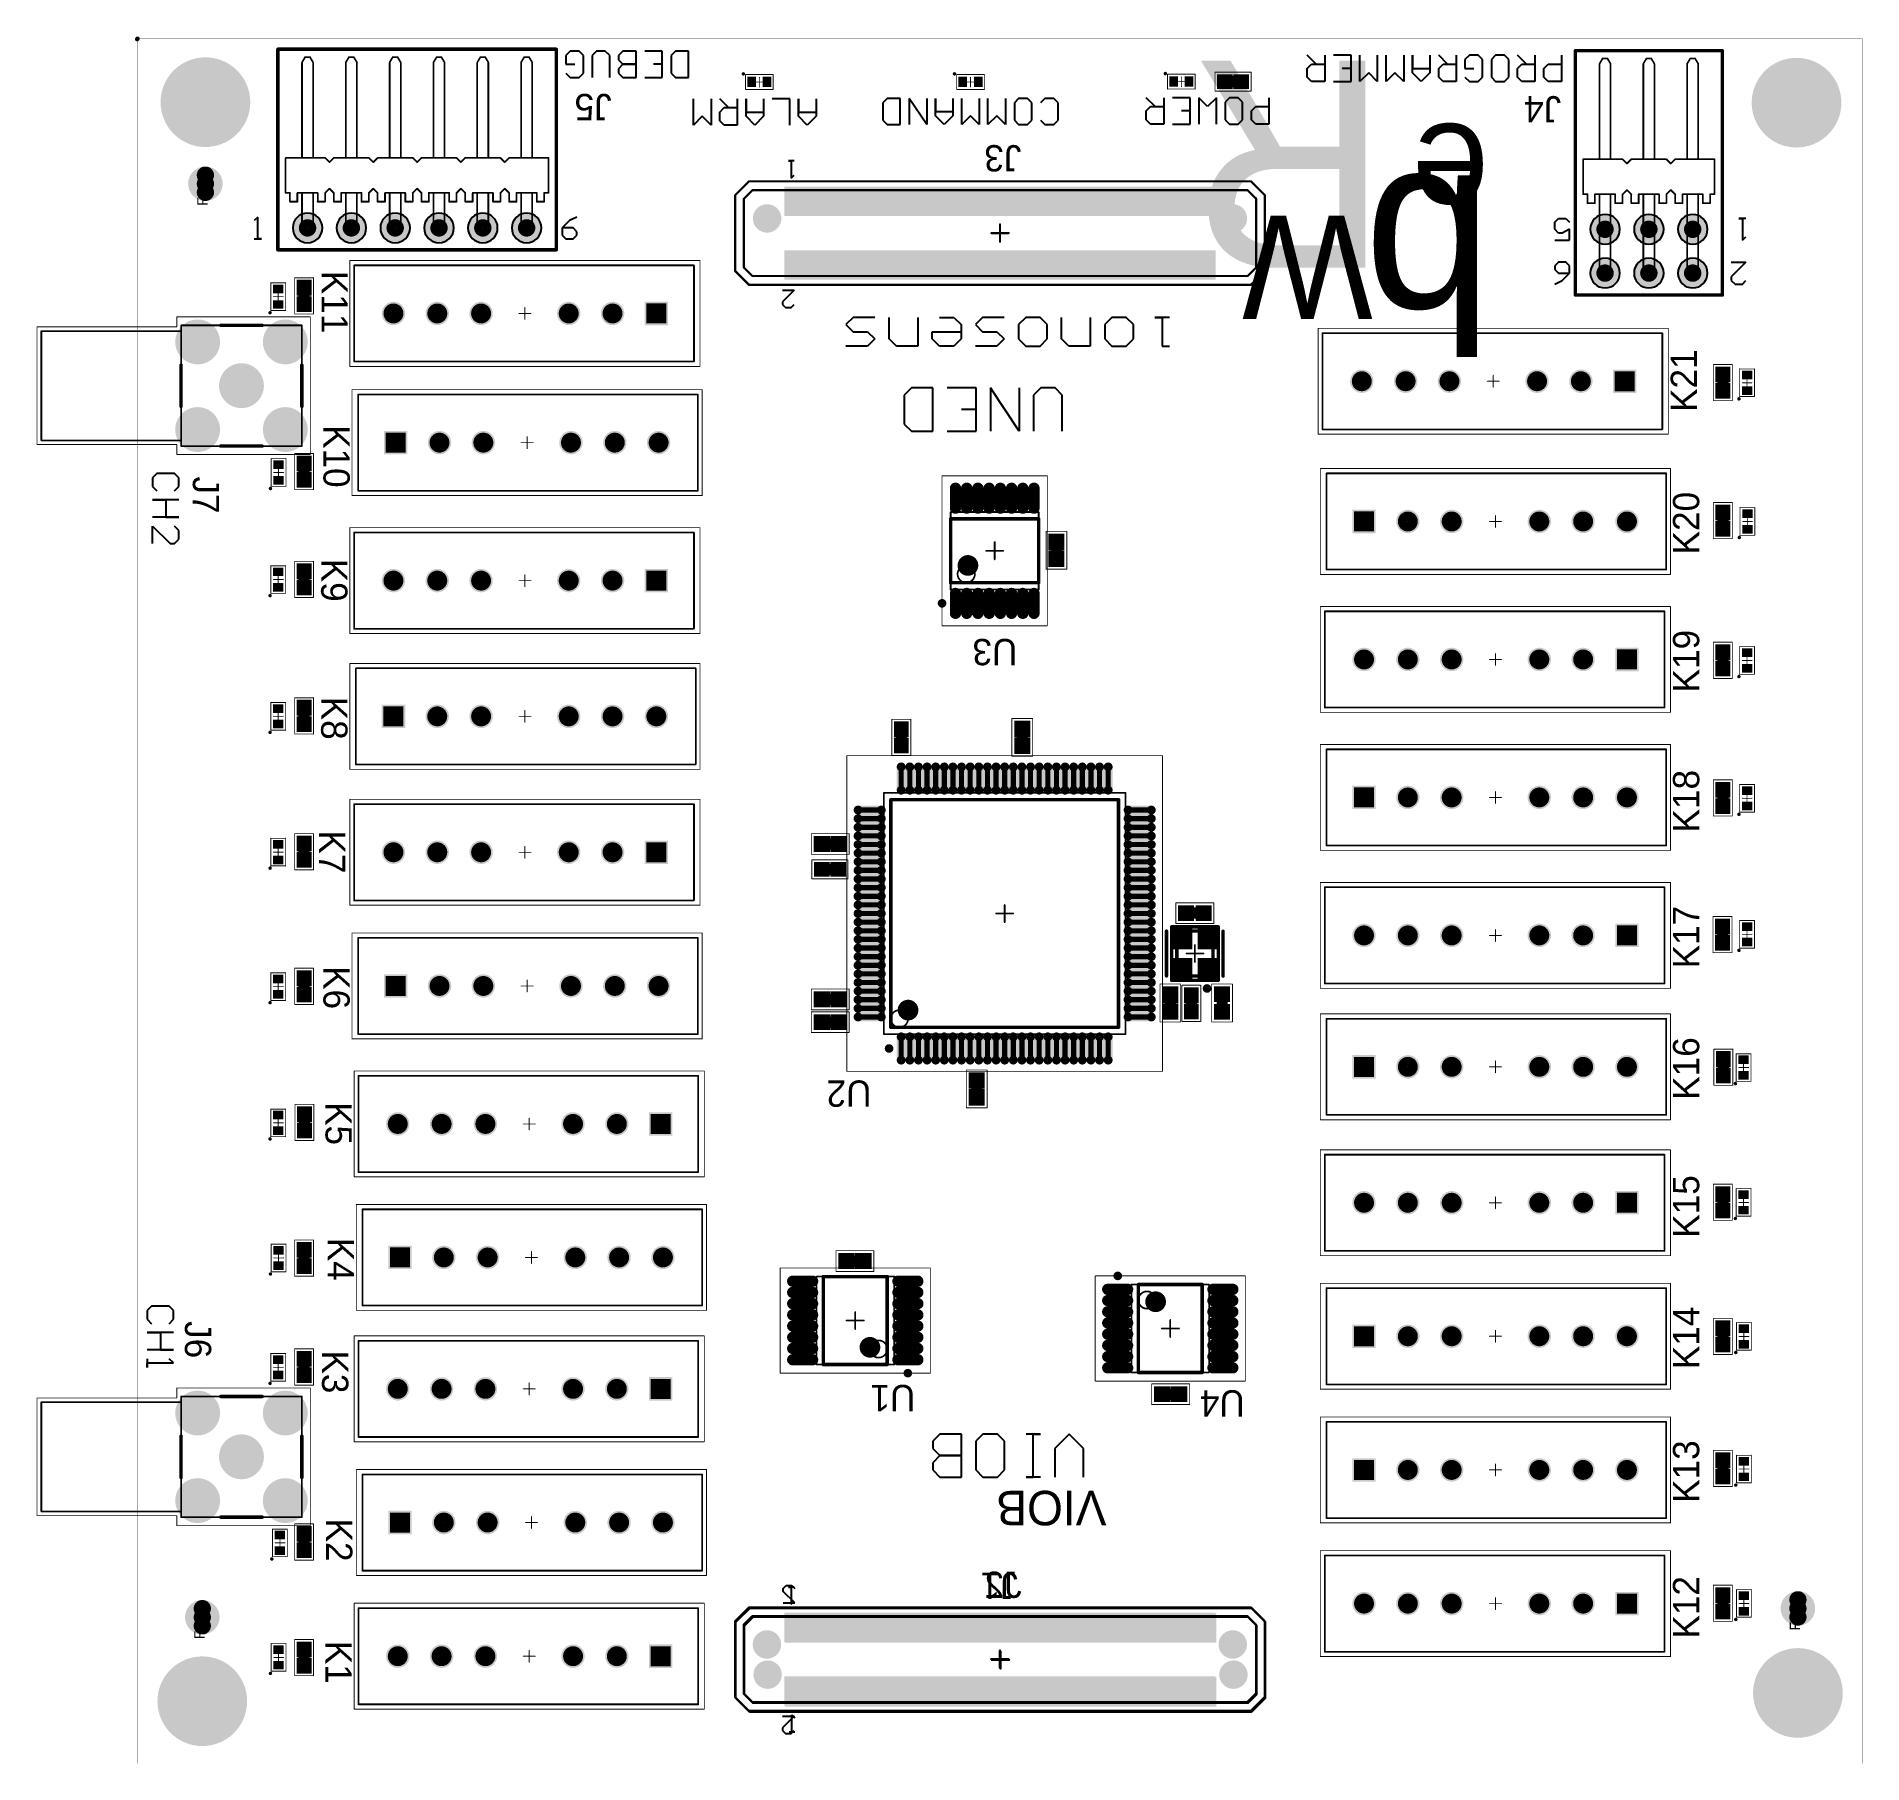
# Model space of a CAD drawing. Header units: millimetres. Extents: x -6 to 100, y 0 to 100.
import ezdxf

# ---------------------------------------------------------------- set-up
doc = ezdxf.new("R2010")
doc.units = ezdxf.units.MM
for name, color, linetype in [('BottomLayer', 5, 'Continuous'), ('BottomOverlay', 54, 'Continuous'), ('BottomPaste', 16, 'Continuous'), ('BottomSolder', 6, 'Continuous'), ('Mechanical1', 6, 'Continuous'), ('Mechanical13', 56, 'Continuous'), ('Mechanical15', 56, 'Continuous'), ('Mechanical19', 56, 'Continuous'), ('MultiLayer', 9, 'Continuous'), ('PadHoleLayer', 156, 'Continuous'), ('TopLayer', 1, 'Continuous'), ('TopOverlay', 2, 'Continuous'), ('TopPaste', 8, 'Continuous'), ('TopSolder', 216, 'Continuous')]:
    doc.layers.add(name, color=color, linetype=linetype)

msp = doc.modelspace()

# ---------------------------------------------------------------- texts
at = {"layer": 'BottomOverlay', "text_generation_flag": 2}
msp.add_text('J2', height=1.524, dxfattribs=at).set_placement((51.28, 9.6))
at = {"layer": 'TopOverlay'}
for s, height, rotation, p in [('R', 12, 180, (72.51, 98.72)), ('J5', 1.524, 180, (27.51, 96.8)), ('J4', 1.524, 180, (82.55, 96.67)), ('e', 6, 180, (78.35, 95.05)), ('J3', 1.524, 180, (51.26, 93.83)), ('b', 10, 180, (78.56, 92.07)), ('W', 6, 180, (71.63, 89.74)), ('K11', 1.524, 270, (10.69, 86.54)), ('K21', 1.524, 90, (90.42, 78.36)), ('K10', 1.524, 270, (10.8, 77.6)), ('J7', 1.524, 270, (3.23, 74.62)), ('K20', 1.524, 90, (90.55, 70.1)), ('K9', 1.524, 270, (10.67, 69.85)), ('K19', 1.524, 90, (90.55, 62.1)), ('U3', 1.524, 180, (51.03, 65.2)), ('K8', 1.524, 270, (10.67, 61.85)), ('K18', 1.524, 90, (90.55, 53.98)), ('K7', 1.524, 270, (10.54, 54.1)), ('K17', 1.524, 90, (90.55, 46.1)), ('K6', 1.524, 270, (10.8, 46.23)), ('K16', 1.524, 90, (90.55, 38.48)), ('U2', 1.524, 180, (42.57, 39.6)), ('K5', 1.524, 270, (10.92, 38.35)), ('K15', 1.524, 90, (90.55, 30.48)), ('K4', 1.524, 270, (11.05, 30.48)), ('J6', 1.524, 270, (2.77, 25.65)), ('K14', 1.524, 90, (90.55, 22.86)), ('K3', 1.524, 270, (10.72, 23.95)), ('U1', 1.524, 180, (45.11, 21.95)), ('U4', 1.524, 180, (64.21, 21.64)), ('K13', 1.524, 90, (90.55, 15.11)), ('VIOB', 2, 180, (56.19, 15.81)), ('K2', 1.524, 270, (10.95, 14.2)), ('J1', 1.524, 180, (51.05, 11.07)), ('K12', 1.524, 90, (90.55, 7.24)), ('K1', 1.524, 270, (10.92, 7.11))]:
    msp.add_text(s, height=height, rotation=rotation, dxfattribs=at).set_placement(p)

# ---------------------------------------------------------------- blocks, each defined once
blk = doc.blocks.new('FA_20H_1')
at = {"layer": 'Mechanical13', "const_width": 0.2}
for points in [[(-1.3, 1.05), (1.3, 1.05)], [(-1.3, 1.05), (-1.3, -1.05)], [(1.3, 1.05), (1.3, -1.05)], [(-1.3, -1.05), (1.3, -1.05)]]:
    blk.add_lwpolyline(points, dxfattribs=at)
at = {"layer": 'Mechanical13', "const_width": 0.1}
for points in [[(-1.35, 1.05, 1), (-1.25, 1.05, 1)], [(-1.35, 1.05, 1), (-1.25, 1.05, 1)], [(1.25, 1.05, 1), (1.35, 1.05, 1)], [(1.25, 1.05, 1), (1.35, 1.05, 1)], [(-1.35, -1.05, 1), (-1.25, -1.05, 1)], [(-1.35, -1.05, 1), (-1.25, -1.05, 1)], [(1.25, -1.05, 1), (1.35, -1.05, 1)], [(1.25, -1.05, 1), (1.35, -1.05, 1)]]:
    blk.add_lwpolyline(points, format="xyb", close=True, dxfattribs=at)
at = {"layer": 'Mechanical15'}
for points, const_width in [([(-1.55, 1.35), (1.55, 1.35)], 0.2), ([(-1.55, 1.35), (-1.55, -1.35)], 0.2), ([(1.55, 1.35), (1.55, -1.35)], 0.2), ([(-0.5, 0), (0.5, 0)], 0.1), ([(0, 0.5), (0, -0.5)], 0.1), ([(-1.55, -1.35), (1.55, -1.35)], 0.2)]:
    blk.add_lwpolyline(points, dxfattribs=dict(at, const_width=const_width))
for points, const_width in [([(-1.6, 1.35, 1), (-1.5, 1.35, 1)], 0.1), ([(-1.6, 1.35, 1), (-1.5, 1.35, 1)], 0.1), ([(1.5, 1.35, 1), (1.6, 1.35, 1)], 0.1), ([(1.5, 1.35, 1), (1.6, 1.35, 1)], 0.1), ([(-0.52, 0, 1), (-0.48, 0, 1)], 0.05), ([(-0.02, 0.5, 1), (0.02, 0.5, 1)], 0.05), ([(0.48, 0, 1), (0.52, 0, 1)], 0.05), ([(-0.02, -0.5, 1), (0.02, -0.5, 1)], 0.05), ([(-1.6, -1.35, 1), (-1.5, -1.35, 1)], 0.1), ([(-1.6, -1.35, 1), (-1.5, -1.35, 1)], 0.1), ([(1.5, -1.35, 1), (1.6, -1.35, 1)], 0.1), ([(1.5, -1.35, 1), (1.6, -1.35, 1)], 0.1)]:
    blk.add_lwpolyline(points, format="xyb", close=True, dxfattribs=dict(at, const_width=const_width))
at = {"layer": 'TopLayer'}
for points in [[(-1.45, 0.15), (-0.25, 0.15), (-1.45, 1.25), (-0.25, 1.25)], [(0.25, 0.15), (1.45, 0.15), (0.25, 1.25), (1.45, 1.25)], [(-1.45, -1.25), (-0.25, -1.25), (-1.45, -0.15), (-0.25, -0.15)], [(0.25, -1.25), (1.45, -1.25), (0.25, -0.15), (1.45, -0.15)]]:
    blk.add_solid(points, dxfattribs=at)
at = {"layer": 'TopOverlay', "const_width": 0.2}
for points in [[(-1.3, 1.65), (1.3, 1.65)], [(-1.31, -1.63), (1.29, -1.63)]]:
    blk.add_lwpolyline(points, dxfattribs=at)
at = {"layer": 'TopOverlay'}
for points, const_width in [([(-1.35, 1.65, 1), (-1.25, 1.65, 1)], 0.1), ([(1.25, 1.65, 1), (1.35, 1.65, 1)], 0.1), ([(-1.9, -0.7, 1), (-2.15, -0.7, 1)], 0.25), ([(-2.21, -0.7, 1), (-2.09, -0.7, 1)], 0.125), ([(-1.96, -0.7, 1), (-1.84, -0.7, 1)], 0.125), ([(-1.36, -1.63, 1), (-1.26, -1.63, 1)], 0.1), ([(1.24, -1.63, 1), (1.34, -1.63, 1)], 0.1)]:
    blk.add_lwpolyline(points, format="xyb", close=True, dxfattribs=dict(at, const_width=const_width))
at = {"layer": 'TopPaste'}
for points in [[(-1.45, 0.15), (-0.25, 0.15), (-1.45, 1.25), (-0.25, 1.25)], [(0.25, 0.15), (1.45, 0.15), (0.25, 1.25), (1.45, 1.25)], [(-1.45, -1.25), (-0.25, -1.25), (-1.45, -0.15), (-0.25, -0.15)], [(0.25, -1.25), (1.45, -1.25), (0.25, -0.15), (1.45, -0.15)]]:
    blk.add_solid(points, dxfattribs=at)
at = {"layer": 'TopSolder'}
for points in [[(-1.45, 0.15), (-0.25, 0.15), (-1.45, 1.25), (-0.25, 1.25)], [(0.25, 0.15), (1.45, 0.15), (0.25, 1.25), (1.45, 1.25)], [(-1.45, -1.25), (-0.25, -1.25), (-1.45, -0.15), (-0.25, -0.15)], [(0.25, -1.25), (1.45, -1.25), (0.25, -0.15), (1.45, -0.15)]]:
    blk.add_solid(points, dxfattribs=at)
blk = doc.blocks.new('TSOP65P640X120_16M_2')
at = {"layer": 'Mechanical13', "const_width": 0.1}
for points in [[(-2.25, 2.55), (-2.25, -2.55)], [(-2.25, 2.55), (2.25, 2.55)], [(2.25, 2.55), (2.25, -2.55)], [(-2.25, -2.55), (2.25, -2.55)]]:
    blk.add_lwpolyline(points, dxfattribs=at)
at = {"layer": 'Mechanical13'}
for points, const_width in [([(-2.28, 2.55, 1), (-2.22, 2.55, 1)], 0.05), ([(-2.28, 2.55, 1), (-2.22, 2.55, 1)], 0.05), ([(-0.85, 1.65, 1), (-1.85, 1.65, 1)], 0.1), ([(2.23, 2.55, 1), (2.27, 2.55, 1)], 0.05), ([(2.23, 2.55, 1), (2.27, 2.55, 1)], 0.05), ([(-1.87, 1.65, 1), (-1.83, 1.65, 1)], 0.05), ([(-0.87, 1.65, 1), (-0.83, 1.65, 1)], 0.05), ([(-2.28, -2.55, 1), (-2.22, -2.55, 1)], 0.05), ([(-2.28, -2.55, 1), (-2.22, -2.55, 1)], 0.05), ([(2.23, -2.55, 1), (2.27, -2.55, 1)], 0.05), ([(2.23, -2.55, 1), (2.27, -2.55, 1)], 0.05)]:
    blk.add_lwpolyline(points, format="xyb", close=True, dxfattribs=dict(at, const_width=const_width))
at = {"layer": 'Mechanical15'}
for points, const_width in [([(-4.35, 3.05), (-4.35, -3.05)], 0.05), ([(-4.35, 3.05), (4.35, 3.05)], 0.05), ([(4.35, 3.05), (4.35, -3.05)], 0.05), ([(-0.5, 0), (0.5, 0)], 0.1), ([(0, 0.5), (0, -0.5)], 0.1), ([(-4.35, -3.05), (4.35, -3.05)], 0.05)]:
    blk.add_lwpolyline(points, dxfattribs=dict(at, const_width=const_width))
for points, const_width in [([(-4.36, 3.05, 1), (-4.34, 3.05, 1)], 0.025), ([(-4.36, 3.05, 1), (-4.34, 3.05, 1)], 0.025), ([(4.34, 3.05, 1), (4.36, 3.05, 1)], 0.025), ([(4.34, 3.05, 1), (4.36, 3.05, 1)], 0.025), ([(-0.52, 0, 1), (-0.48, 0, 1)], 0.05), ([(-0.02, 0.5, 1), (0.02, 0.5, 1)], 0.05), ([(0.48, 0, 1), (0.53, 0, 1)], 0.05), ([(-0.02, -0.5, 1), (0.02, -0.5, 1)], 0.05), ([(-4.36, -3.05, 1), (-4.34, -3.05, 1)], 0.025), ([(-4.36, -3.05, 1), (-4.34, -3.05, 1)], 0.025), ([(4.34, -3.05, 1), (4.36, -3.05, 1)], 0.025), ([(4.34, -3.05, 1), (4.36, -3.05, 1)], 0.025)]:
    blk.add_lwpolyline(points, format="xyb", close=True, dxfattribs=dict(at, const_width=const_width))
at = {"layer": 'TopLayer', "const_width": 0.45}
for points in [[(-3.62, 2.27), (-2.47, 2.27)], [(2.48, 2.27), (3.63, 2.27)], [(-3.62, 1.62), (-2.47, 1.62)], [(-3.62, 0.97), (-2.47, 0.97)], [(2.48, 1.62), (3.63, 1.62)], [(2.48, 0.97), (3.63, 0.97)], [(-3.62, 0.32), (-2.47, 0.32)], [(2.48, 0.32), (3.63, 0.32)], [(-3.62, -0.33), (-2.47, -0.33)], [(-3.62, -0.98), (-2.47, -0.98)], [(2.48, -0.33), (3.63, -0.33)], [(2.48, -0.98), (3.63, -0.98)], [(-3.62, -1.63), (-2.47, -1.63)], [(-3.62, -2.28), (-2.47, -2.28)], [(2.48, -1.63), (3.63, -1.63)], [(2.48, -2.28), (3.63, -2.28)]]:
    blk.add_lwpolyline(points, dxfattribs=at)
at = {"layer": 'TopLayer', "const_width": 0.225}
for points in [[(-3.74, 2.27, 1), (-3.51, 2.27, 1)], [(-2.59, 2.27, 1), (-2.36, 2.27, 1)], [(2.36, 2.27, 1), (2.59, 2.27, 1)], [(3.51, 2.27, 1), (3.74, 2.27, 1)], [(-3.74, 1.62, 1), (-3.51, 1.62, 1)], [(-3.74, 0.97, 1), (-3.51, 0.97, 1)], [(-2.59, 1.62, 1), (-2.36, 1.62, 1)], [(-2.59, 0.97, 1), (-2.36, 0.97, 1)], [(2.36, 1.62, 1), (2.59, 1.62, 1)], [(2.36, 0.97, 1), (2.59, 0.97, 1)], [(3.51, 1.62, 1), (3.74, 1.62, 1)], [(3.51, 0.97, 1), (3.74, 0.97, 1)], [(-3.74, 0.32, 1), (-3.51, 0.32, 1)], [(-2.59, 0.32, 1), (-2.36, 0.32, 1)], [(2.36, 0.32, 1), (2.59, 0.32, 1)], [(3.51, 0.32, 1), (3.74, 0.32, 1)], [(-3.74, -0.33, 1), (-3.51, -0.33, 1)], [(-3.74, -0.98, 1), (-3.51, -0.98, 1)], [(-2.59, -0.33, 1), (-2.36, -0.33, 1)], [(-2.59, -0.98, 1), (-2.36, -0.98, 1)], [(2.36, -0.33, 1), (2.59, -0.33, 1)], [(2.36, -0.98, 1), (2.59, -0.98, 1)], [(3.51, -0.33, 1), (3.74, -0.33, 1)], [(3.51, -0.98, 1), (3.74, -0.98, 1)], [(-3.74, -1.63, 1), (-3.51, -1.63, 1)], [(-3.74, -2.28, 1), (-3.51, -2.28, 1)], [(-2.59, -1.63, 1), (-2.36, -1.63, 1)], [(-2.59, -2.28, 1), (-2.36, -2.28, 1)], [(2.36, -1.63, 1), (2.59, -1.63, 1)], [(2.36, -2.28, 1), (2.59, -2.28, 1)], [(3.51, -1.63, 1), (3.74, -1.63, 1)], [(3.51, -2.28, 1), (3.74, -2.28, 1)]]:
    blk.add_lwpolyline(points, format="xyb", close=True, dxfattribs=at)
at = {"layer": 'TopOverlay'}
for points, const_width in [([(-2.92, 3.05, 1), (-3.17, 3.05, 1)], 0.25), ([(-3.24, 3.05, 1), (-3.11, 3.05, 1)], 0.125), ([(-2.99, 3.05, 1), (-2.86, 3.05, 1)], 0.125), ([(-1.9, 2.55, 1), (-1.8, 2.55, 1)], 0.1), ([(-1.9, 2.55, 1), (-1.8, 2.55, 1)], 0.1), ([(-0.55, 1.55, 1), (-1.15, 1.55, 1)], 0.6), ([(1.8, 2.55, 1), (1.9, 2.55, 1)], 0.1), ([(1.8, 2.55, 1), (1.9, 2.55, 1)], 0.1), ([(-1.3, 1.55, 1), (-1, 1.55, 1)], 0.3), ([(-0.7, 1.55, 1), (-0.4, 1.55, 1)], 0.3), ([(-1.9, -2.55, 1), (-1.8, -2.55, 1)], 0.1), ([(-1.9, -2.55, 1), (-1.8, -2.55, 1)], 0.1), ([(1.8, -2.55, 1), (1.9, -2.55, 1)], 0.1), ([(1.8, -2.55, 1), (1.9, -2.55, 1)], 0.1)]:
    blk.add_lwpolyline(points, format="xyb", close=True, dxfattribs=dict(at, const_width=const_width))
at = {"layer": 'TopOverlay', "const_width": 0.2}
for points in [[(-1.85, 2.55), (-1.85, -2.55)], [(-1.85, 2.55), (1.85, 2.55)], [(1.85, 2.55), (1.85, -2.55)], [(-1.85, -2.55), (1.85, -2.55)]]:
    blk.add_lwpolyline(points, dxfattribs=at)
at = {"layer": 'TopPaste', "const_width": 0.45}
for points in [[(-3.62, 2.27), (-2.47, 2.27)], [(2.48, 2.27), (3.63, 2.27)], [(-3.62, 1.62), (-2.47, 1.62)], [(-3.62, 0.97), (-2.47, 0.97)], [(2.48, 1.62), (3.63, 1.62)], [(2.48, 0.97), (3.63, 0.97)], [(-3.62, 0.32), (-2.47, 0.32)], [(2.48, 0.32), (3.63, 0.32)], [(-3.62, -0.33), (-2.47, -0.33)], [(-3.62, -0.98), (-2.47, -0.98)], [(2.48, -0.33), (3.63, -0.33)], [(2.48, -0.98), (3.63, -0.98)], [(-3.62, -1.63), (-2.47, -1.63)], [(-3.62, -2.28), (-2.47, -2.28)], [(2.48, -1.63), (3.63, -1.63)], [(2.48, -2.28), (3.63, -2.28)]]:
    blk.add_lwpolyline(points, dxfattribs=at)
at = {"layer": 'TopPaste', "const_width": 0.225}
for points in [[(-3.74, 2.27, 1), (-3.51, 2.27, 1)], [(-2.59, 2.27, 1), (-2.36, 2.27, 1)], [(2.36, 2.27, 1), (2.59, 2.27, 1)], [(3.51, 2.27, 1), (3.74, 2.27, 1)], [(-3.74, 1.62, 1), (-3.51, 1.62, 1)], [(-3.74, 0.97, 1), (-3.51, 0.97, 1)], [(-2.59, 1.62, 1), (-2.36, 1.62, 1)], [(-2.59, 0.97, 1), (-2.36, 0.97, 1)], [(2.36, 1.62, 1), (2.59, 1.62, 1)], [(2.36, 0.97, 1), (2.59, 0.97, 1)], [(3.51, 1.62, 1), (3.74, 1.62, 1)], [(3.51, 0.97, 1), (3.74, 0.97, 1)], [(-3.74, 0.32, 1), (-3.51, 0.32, 1)], [(-2.59, 0.32, 1), (-2.36, 0.32, 1)], [(2.36, 0.32, 1), (2.59, 0.32, 1)], [(3.51, 0.32, 1), (3.74, 0.32, 1)], [(-3.74, -0.33, 1), (-3.51, -0.33, 1)], [(-3.74, -0.98, 1), (-3.51, -0.98, 1)], [(-2.59, -0.33, 1), (-2.36, -0.33, 1)], [(-2.59, -0.98, 1), (-2.36, -0.98, 1)], [(2.36, -0.33, 1), (2.59, -0.33, 1)], [(2.36, -0.98, 1), (2.59, -0.98, 1)], [(3.51, -0.33, 1), (3.74, -0.33, 1)], [(3.51, -0.98, 1), (3.74, -0.98, 1)], [(-3.74, -1.63, 1), (-3.51, -1.63, 1)], [(-3.74, -2.28, 1), (-3.51, -2.28, 1)], [(-2.59, -1.63, 1), (-2.36, -1.63, 1)], [(-2.59, -2.28, 1), (-2.36, -2.28, 1)], [(2.36, -1.63, 1), (2.59, -1.63, 1)], [(2.36, -2.28, 1), (2.59, -2.28, 1)], [(3.51, -1.63, 1), (3.74, -1.63, 1)], [(3.51, -2.28, 1), (3.74, -2.28, 1)]]:
    blk.add_lwpolyline(points, format="xyb", close=True, dxfattribs=at)
at = {"layer": 'TopSolder', "const_width": 0.653}
for points in [[(-3.62, 2.27), (-2.47, 2.27)], [(2.48, 2.27), (3.63, 2.27)], [(-3.62, 1.62), (-2.47, 1.62)], [(-3.62, 0.97), (-2.47, 0.97)], [(2.48, 1.62), (3.63, 1.62)], [(2.48, 0.97), (3.63, 0.97)], [(-3.62, 0.32), (-2.47, 0.32)], [(-3.62, -0.33), (-2.47, -0.33)], [(2.48, 0.32), (3.63, 0.32)], [(2.48, -0.33), (3.63, -0.33)], [(-3.62, -0.98), (-2.47, -0.98)], [(2.48, -0.98), (3.63, -0.98)], [(-3.62, -1.63), (-2.47, -1.63)], [(-3.62, -2.28), (-2.47, -2.28)], [(2.48, -1.63), (3.63, -1.63)], [(2.48, -2.28), (3.63, -2.28)]]:
    blk.add_lwpolyline(points, dxfattribs=at)
at = {"layer": 'TopSolder', "const_width": 0.327}
for points in [[(-3.79, 2.27, 1), (-3.46, 2.27, 1)], [(-2.64, 2.27, 1), (-2.31, 2.27, 1)], [(2.31, 2.27, 1), (2.64, 2.27, 1)], [(3.46, 2.27, 1), (3.79, 2.27, 1)], [(-3.79, 1.62, 1), (-3.46, 1.62, 1)], [(-3.79, 0.97, 1), (-3.46, 0.97, 1)], [(-2.64, 1.62, 1), (-2.31, 1.62, 1)], [(-2.64, 0.97, 1), (-2.31, 0.97, 1)], [(2.31, 1.62, 1), (2.64, 1.62, 1)], [(2.31, 0.97, 1), (2.64, 0.97, 1)], [(3.46, 1.62, 1), (3.79, 1.62, 1)], [(3.46, 0.97, 1), (3.79, 0.97, 1)], [(-3.79, 0.32, 1), (-3.46, 0.32, 1)], [(-3.79, -0.33, 1), (-3.46, -0.33, 1)], [(-2.64, 0.32, 1), (-2.31, 0.32, 1)], [(-2.64, -0.33, 1), (-2.31, -0.33, 1)], [(2.31, 0.32, 1), (2.64, 0.32, 1)], [(2.31, -0.33, 1), (2.64, -0.33, 1)], [(3.46, 0.32, 1), (3.79, 0.32, 1)], [(3.46, -0.33, 1), (3.79, -0.33, 1)], [(-3.79, -0.98, 1), (-3.46, -0.98, 1)], [(-2.64, -0.98, 1), (-2.31, -0.98, 1)], [(2.31, -0.98, 1), (2.64, -0.98, 1)], [(3.46, -0.98, 1), (3.79, -0.98, 1)], [(-3.79, -1.63, 1), (-3.46, -1.63, 1)], [(-3.79, -2.28, 1), (-3.46, -2.28, 1)], [(-2.64, -1.63, 1), (-2.31, -1.63, 1)], [(-2.64, -2.28, 1), (-2.31, -2.28, 1)], [(2.31, -1.63, 1), (2.64, -1.63, 1)], [(2.31, -2.28, 1), (2.64, -2.28, 1)], [(3.46, -1.63, 1), (3.79, -1.63, 1)], [(3.46, -2.28, 1), (3.79, -2.28, 1)]]:
    blk.add_lwpolyline(points, format="xyb", close=True, dxfattribs=at)
blk = doc.blocks.new('ATML_100A_M_3')
at = {"layer": 'Mechanical13', "const_width": 0.1}
for points in [[(-7, 7), (7, 7)], [(-7, 7), (-7, -7)], [(7, 7), (7, -7)], [(-7, -7), (7, -7)]]:
    blk.add_lwpolyline(points, dxfattribs=at)
at = {"layer": 'Mechanical13'}
for points, const_width in [([(-7.02, 7, 1), (-6.98, 7, 1)], 0.05), ([(-7.02, 7, 1), (-6.98, 7, 1)], 0.05), ([(-5.6, 6.1, 1), (-6.6, 6.1, 1)], 0.1), ([(6.98, 7, 1), (7.02, 7, 1)], 0.05), ([(6.98, 7, 1), (7.02, 7, 1)], 0.05), ([(-6.62, 6.1, 1), (-6.58, 6.1, 1)], 0.05), ([(-5.63, 6.1, 1), (-5.58, 6.1, 1)], 0.05), ([(-7.02, -7, 1), (-6.98, -7, 1)], 0.05), ([(-7.02, -7, 1), (-6.98, -7, 1)], 0.05), ([(6.98, -7, 1), (7.02, -7, 1)], 0.05), ([(6.98, -7, 1), (7.02, -7, 1)], 0.05)]:
    blk.add_lwpolyline(points, format="xyb", close=True, dxfattribs=dict(at, const_width=const_width))
at = {"layer": 'Mechanical15'}
for points, const_width in [([(-9.15, 9.15), (9.15, 9.15)], 0.05), ([(-9.15, 9.15), (-9.15, -9.15)], 0.05), ([(9.15, 9.15), (9.15, -9.15)], 0.05), ([(-0.5, 0), (0.5, 0)], 0.1), ([(0, 0.5), (0, -0.5)], 0.1), ([(-9.15, -9.15), (9.15, -9.15)], 0.05)]:
    blk.add_lwpolyline(points, dxfattribs=dict(at, const_width=const_width))
for points, const_width in [([(-9.16, 9.15, 1), (-9.14, 9.15, 1)], 0.025), ([(-9.16, 9.15, 1), (-9.14, 9.15, 1)], 0.025), ([(9.14, 9.15, 1), (9.16, 9.15, 1)], 0.025), ([(9.14, 9.15, 1), (9.16, 9.15, 1)], 0.025), ([(-0.53, 0, 1), (-0.48, 0, 1)], 0.05), ([(-0.02, 0.5, 1), (0.02, 0.5, 1)], 0.05), ([(0.48, 0, 1), (0.52, 0, 1)], 0.05), ([(-0.02, -0.5, 1), (0.02, -0.5, 1)], 0.05), ([(-9.16, -9.15, 1), (-9.14, -9.15, 1)], 0.025), ([(-9.16, -9.15, 1), (-9.14, -9.15, 1)], 0.025), ([(9.14, -9.15, 1), (9.16, -9.15, 1)], 0.025), ([(9.14, -9.15, 1), (9.16, -9.15, 1)], 0.025)]:
    blk.add_lwpolyline(points, format="xyb", close=True, dxfattribs=dict(at, const_width=const_width))
at = {"layer": 'TopLayer', "const_width": 0.3}
for points in [[(-6, 8.5), (-6, 7.15)], [(-5.5, 8.5), (-5.5, 7.15)], [(-5, 8.5), (-5, 7.15)], [(-4.5, 8.5), (-4.5, 7.15)], [(-4, 8.5), (-4, 7.15)], [(-3.5, 8.5), (-3.5, 7.15)], [(-3, 8.5), (-3, 7.15)], [(-2.5, 8.5), (-2.5, 7.15)], [(-2, 8.5), (-2, 7.15)], [(-1.5, 8.5), (-1.5, 7.15)], [(-1, 8.5), (-1, 7.15)], [(-0.5, 8.5), (-0.5, 7.15)], [(0, 8.5), (0, 7.15)], [(0.5, 8.5), (0.5, 7.15)], [(1, 8.5), (1, 7.15)], [(1.5, 8.5), (1.5, 7.15)], [(2, 8.5), (2, 7.15)], [(2.5, 8.5), (2.5, 7.15)], [(3, 8.5), (3, 7.15)], [(3.5, 8.5), (3.5, 7.15)], [(4, 8.5), (4, 7.15)], [(4.5, 8.5), (4.5, 7.15)], [(5, 8.5), (5, 7.15)], [(5.5, 8.5), (5.5, 7.15)], [(6, 8.5), (6, 7.15)], [(-8.5, 6), (-7.15, 6)], [(-8.5, 5.5), (-7.15, 5.5)], [(7.15, 6), (8.5, 6)], [(7.15, 5.5), (8.5, 5.5)], [(-8.5, 5), (-7.15, 5)], [(-8.5, 4.5), (-7.15, 4.5)], [(7.15, 5), (8.5, 5)], [(7.15, 4.5), (8.5, 4.5)], [(-8.5, 4), (-7.15, 4)], [(-8.5, 3.5), (-7.15, 3.5)], [(7.15, 4), (8.5, 4)], [(7.15, 3.5), (8.5, 3.5)], [(-8.5, 3), (-7.15, 3)], [(-8.5, 2.5), (-7.15, 2.5)], [(-8.5, 2), (-7.15, 2)], [(7.15, 3), (8.5, 3)], [(7.15, 2.5), (8.5, 2.5)], [(7.15, 2), (8.5, 2)], [(-8.5, 1.5), (-7.15, 1.5)], [(-8.5, 1), (-7.15, 1)], [(7.15, 1.5), (8.5, 1.5)], [(7.15, 1), (8.5, 1)], [(-8.5, 0.5), (-7.15, 0.5)], [(-8.5, 0), (-7.15, 0)], [(7.15, 0.5), (8.5, 0.5)], [(7.15, 0), (8.5, 0)], [(-8.5, -0.5), (-7.15, -0.5)], [(-8.5, -1), (-7.15, -1)], [(7.15, -0.5), (8.5, -0.5)], [(7.15, -1), (8.5, -1)], [(-8.5, -1.5), (-7.15, -1.5)], [(-8.5, -2), (-7.15, -2)], [(7.15, -1.5), (8.5, -1.5)], [(7.15, -2), (8.5, -2)], [(-8.5, -2.5), (-7.15, -2.5)], [(-8.5, -3), (-7.15, -3)], [(7.15, -2.5), (8.5, -2.5)], [(7.15, -3), (8.5, -3)], [(-8.5, -3.5), (-7.15, -3.5)], [(-8.5, -4), (-7.15, -4)], [(7.15, -3.5), (8.5, -3.5)], [(7.15, -4), (8.5, -4)], [(-8.5, -4.5), (-7.15, -4.5)], [(-8.5, -5), (-7.15, -5)], [(7.15, -4.5), (8.5, -4.5)], [(7.15, -5), (8.5, -5)], [(-8.5, -5.5), (-7.15, -5.5)], [(-8.5, -6), (-7.15, -6)], [(7.15, -5.5), (8.5, -5.5)], [(7.15, -6), (8.5, -6)], [(-6, -7.15), (-6, -8.5)], [(-5.5, -7.15), (-5.5, -8.5)], [(-5, -7.15), (-5, -8.5)], [(-4.5, -7.15), (-4.5, -8.5)], [(-4, -7.15), (-4, -8.5)], [(-3.5, -7.15), (-3.5, -8.5)], [(-3, -7.15), (-3, -8.5)], [(-2.5, -7.15), (-2.5, -8.5)], [(-2, -7.15), (-2, -8.5)], [(-1.5, -7.15), (-1.5, -8.5)], [(-1, -7.15), (-1, -8.5)], [(-0.5, -7.15), (-0.5, -8.5)], [(0, -7.15), (0, -8.5)], [(0.5, -7.15), (0.5, -8.5)], [(1, -7.15), (1, -8.5)], [(1.5, -7.15), (1.5, -8.5)], [(2, -7.15), (2, -8.5)], [(2.5, -7.15), (2.5, -8.5)], [(3, -7.15), (3, -8.5)], [(3.5, -7.15), (3.5, -8.5)], [(4, -7.15), (4, -8.5)], [(4.5, -7.15), (4.5, -8.5)], [(5, -7.15), (5, -8.5)], [(5.5, -7.15), (5.5, -8.5)], [(6, -7.15), (6, -8.5)]]:
    blk.add_lwpolyline(points, dxfattribs=at)
at = {"layer": 'TopLayer', "const_width": 0.15}
for points in [[(-6.07, 8.5, 1), (-5.93, 8.5, 1)], [(-5.58, 8.5, 1), (-5.43, 8.5, 1)], [(-5.07, 8.5, 1), (-4.93, 8.5, 1)], [(-4.57, 8.5, 1), (-4.43, 8.5, 1)], [(-4.07, 8.5, 1), (-3.93, 8.5, 1)], [(-3.57, 8.5, 1), (-3.43, 8.5, 1)], [(-3.08, 8.5, 1), (-2.93, 8.5, 1)], [(-2.57, 8.5, 1), (-2.43, 8.5, 1)], [(-2.07, 8.5, 1), (-1.93, 8.5, 1)], [(-1.58, 8.5, 1), (-1.43, 8.5, 1)], [(-1.07, 8.5, 1), (-0.93, 8.5, 1)], [(-0.58, 8.5, 1), (-0.43, 8.5, 1)], [(-0.07, 8.5, 1), (0.07, 8.5, 1)], [(0.43, 8.5, 1), (0.57, 8.5, 1)], [(0.92, 8.5, 1), (1.07, 8.5, 1)], [(1.43, 8.5, 1), (1.57, 8.5, 1)], [(1.92, 8.5, 1), (2.07, 8.5, 1)], [(2.43, 8.5, 1), (2.57, 8.5, 1)], [(2.93, 8.5, 1), (3.07, 8.5, 1)], [(3.42, 8.5, 1), (3.57, 8.5, 1)], [(3.93, 8.5, 1), (4.07, 8.5, 1)], [(4.43, 8.5, 1), (4.57, 8.5, 1)], [(4.93, 8.5, 1), (5.07, 8.5, 1)], [(5.43, 8.5, 1), (5.57, 8.5, 1)], [(5.92, 8.5, 1), (6.07, 8.5, 1)], [(-6.07, 7.15, 1), (-5.93, 7.15, 1)], [(-5.58, 7.15, 1), (-5.43, 7.15, 1)], [(-5.07, 7.15, 1), (-4.93, 7.15, 1)], [(-4.57, 7.15, 1), (-4.43, 7.15, 1)], [(-4.07, 7.15, 1), (-3.93, 7.15, 1)], [(-3.57, 7.15, 1), (-3.43, 7.15, 1)], [(-3.08, 7.15, 1), (-2.93, 7.15, 1)], [(-2.57, 7.15, 1), (-2.43, 7.15, 1)], [(-2.07, 7.15, 1), (-1.93, 7.15, 1)], [(-1.58, 7.15, 1), (-1.43, 7.15, 1)], [(-1.07, 7.15, 1), (-0.93, 7.15, 1)], [(-0.58, 7.15, 1), (-0.43, 7.15, 1)], [(-0.07, 7.15, 1), (0.07, 7.15, 1)], [(0.43, 7.15, 1), (0.57, 7.15, 1)], [(0.92, 7.15, 1), (1.07, 7.15, 1)], [(1.43, 7.15, 1), (1.57, 7.15, 1)], [(1.92, 7.15, 1), (2.07, 7.15, 1)], [(2.43, 7.15, 1), (2.57, 7.15, 1)], [(2.93, 7.15, 1), (3.07, 7.15, 1)], [(3.42, 7.15, 1), (3.57, 7.15, 1)], [(3.93, 7.15, 1), (4.07, 7.15, 1)], [(4.43, 7.15, 1), (4.57, 7.15, 1)], [(4.93, 7.15, 1), (5.07, 7.15, 1)], [(5.43, 7.15, 1), (5.57, 7.15, 1)], [(5.92, 7.15, 1), (6.07, 7.15, 1)], [(-8.57, 6, 1), (-8.43, 6, 1)], [(-8.57, 5.5, 1), (-8.43, 5.5, 1)], [(-7.22, 6, 1), (-7.08, 6, 1)], [(-7.22, 5.5, 1), (-7.08, 5.5, 1)], [(7.07, 6, 1), (7.22, 6, 1)], [(7.07, 5.5, 1), (7.22, 5.5, 1)], [(8.42, 6, 1), (8.57, 6, 1)], [(8.42, 5.5, 1), (8.57, 5.5, 1)], [(-8.57, 5, 1), (-8.43, 5, 1)], [(-8.57, 4.5, 1), (-8.43, 4.5, 1)], [(-7.22, 5, 1), (-7.08, 5, 1)], [(-7.22, 4.5, 1), (-7.08, 4.5, 1)], [(7.07, 5, 1), (7.22, 5, 1)], [(7.07, 4.5, 1), (7.22, 4.5, 1)], [(8.42, 5, 1), (8.57, 5, 1)], [(8.42, 4.5, 1), (8.57, 4.5, 1)], [(-8.57, 4, 1), (-8.43, 4, 1)], [(-8.57, 3.5, 1), (-8.43, 3.5, 1)], [(-7.22, 4, 1), (-7.08, 4, 1)], [(-7.22, 3.5, 1), (-7.08, 3.5, 1)], [(7.07, 4, 1), (7.22, 4, 1)], [(7.07, 3.5, 1), (7.22, 3.5, 1)], [(8.42, 4, 1), (8.57, 4, 1)], [(8.42, 3.5, 1), (8.57, 3.5, 1)], [(-8.57, 3, 1), (-8.43, 3, 1)], [(-8.57, 2.5, 1), (-8.43, 2.5, 1)], [(-8.57, 2, 1), (-8.43, 2, 1)], [(-7.22, 3, 1), (-7.08, 3, 1)], [(-7.22, 2.5, 1), (-7.08, 2.5, 1)], [(-7.22, 2, 1), (-7.08, 2, 1)], [(7.07, 3, 1), (7.22, 3, 1)], [(7.07, 2.5, 1), (7.22, 2.5, 1)], [(7.07, 2, 1), (7.22, 2, 1)], [(8.42, 3, 1), (8.57, 3, 1)], [(8.42, 2.5, 1), (8.57, 2.5, 1)], [(8.42, 2, 1), (8.57, 2, 1)], [(-8.57, 1.5, 1), (-8.43, 1.5, 1)], [(-8.57, 1, 1), (-8.43, 1, 1)], [(-7.22, 1.5, 1), (-7.08, 1.5, 1)], [(-7.22, 1, 1), (-7.08, 1, 1)], [(7.07, 1.5, 1), (7.22, 1.5, 1)], [(7.07, 1, 1), (7.22, 1, 1)], [(8.42, 1.5, 1), (8.57, 1.5, 1)], [(8.42, 1, 1), (8.57, 1, 1)], [(-8.57, 0.5, 1), (-8.43, 0.5, 1)], [(-8.57, 0, 1), (-8.43, 0, 1)], [(-7.22, 0.5, 1), (-7.08, 0.5, 1)], [(-7.22, 0, 1), (-7.08, 0, 1)], [(7.07, 0.5, 1), (7.22, 0.5, 1)], [(7.07, 0, 1), (7.22, 0, 1)], [(8.42, 0.5, 1), (8.57, 0.5, 1)], [(8.42, 0, 1), (8.57, 0, 1)], [(-8.57, -0.5, 1), (-8.43, -0.5, 1)], [(-8.57, -1, 1), (-8.43, -1, 1)], [(-7.22, -0.5, 1), (-7.08, -0.5, 1)], [(-7.22, -1, 1), (-7.08, -1, 1)], [(7.07, -0.5, 1), (7.22, -0.5, 1)], [(7.07, -1, 1), (7.22, -1, 1)], [(8.42, -0.5, 1), (8.57, -0.5, 1)], [(8.42, -1, 1), (8.57, -1, 1)], [(-8.57, -1.5, 1), (-8.43, -1.5, 1)], [(-8.57, -2, 1), (-8.43, -2, 1)], [(-7.22, -1.5, 1), (-7.08, -1.5, 1)], [(-7.22, -2, 1), (-7.08, -2, 1)], [(7.07, -1.5, 1), (7.22, -1.5, 1)], [(7.07, -2, 1), (7.22, -2, 1)], [(8.42, -1.5, 1), (8.57, -1.5, 1)], [(8.42, -2, 1), (8.57, -2, 1)], [(-8.57, -2.5, 1), (-8.43, -2.5, 1)], [(-8.57, -3, 1), (-8.43, -3, 1)], [(-7.22, -2.5, 1), (-7.08, -2.5, 1)], [(-7.22, -3, 1), (-7.08, -3, 1)], [(7.07, -2.5, 1), (7.22, -2.5, 1)], [(7.07, -3, 1), (7.22, -3, 1)], [(8.42, -2.5, 1), (8.57, -2.5, 1)], [(8.42, -3, 1), (8.57, -3, 1)], [(-8.57, -3.5, 1), (-8.43, -3.5, 1)], [(-8.57, -4, 1), (-8.43, -4, 1)], [(-7.22, -3.5, 1), (-7.08, -3.5, 1)], [(-7.22, -4, 1), (-7.08, -4, 1)], [(7.07, -3.5, 1), (7.22, -3.5, 1)], [(7.07, -4, 1), (7.22, -4, 1)], [(8.42, -3.5, 1), (8.57, -3.5, 1)], [(8.42, -4, 1), (8.57, -4, 1)], [(-8.57, -4.5, 1), (-8.43, -4.5, 1)], [(-8.57, -5, 1), (-8.43, -5, 1)], [(-7.22, -4.5, 1), (-7.08, -4.5, 1)], [(-7.22, -5, 1), (-7.08, -5, 1)], [(7.07, -4.5, 1), (7.22, -4.5, 1)], [(7.07, -5, 1), (7.22, -5, 1)], [(8.42, -4.5, 1), (8.57, -4.5, 1)], [(8.42, -5, 1), (8.57, -5, 1)], [(-8.57, -5.5, 1), (-8.43, -5.5, 1)], [(-8.57, -6, 1), (-8.43, -6, 1)], [(-7.22, -5.5, 1), (-7.08, -5.5, 1)], [(-7.22, -6, 1), (-7.08, -6, 1)], [(7.07, -5.5, 1), (7.22, -5.5, 1)], [(7.07, -6, 1), (7.22, -6, 1)], [(8.42, -5.5, 1), (8.57, -5.5, 1)], [(8.42, -6, 1), (8.57, -6, 1)], [(-6.07, -7.15, 1), (-5.93, -7.15, 1)], [(-5.58, -7.15, 1), (-5.43, -7.15, 1)], [(-5.07, -7.15, 1), (-4.93, -7.15, 1)], [(-4.57, -7.15, 1), (-4.43, -7.15, 1)], [(-4.07, -7.15, 1), (-3.93, -7.15, 1)], [(-3.57, -7.15, 1), (-3.43, -7.15, 1)], [(-3.08, -7.15, 1), (-2.93, -7.15, 1)], [(-2.57, -7.15, 1), (-2.43, -7.15, 1)], [(-2.07, -7.15, 1), (-1.93, -7.15, 1)], [(-1.58, -7.15, 1), (-1.43, -7.15, 1)], [(-1.07, -7.15, 1), (-0.93, -7.15, 1)], [(-0.58, -7.15, 1), (-0.43, -7.15, 1)], [(-0.07, -7.15, 1), (0.07, -7.15, 1)], [(0.43, -7.15, 1), (0.57, -7.15, 1)], [(0.92, -7.15, 1), (1.07, -7.15, 1)], [(1.43, -7.15, 1), (1.57, -7.15, 1)], [(1.92, -7.15, 1), (2.07, -7.15, 1)], [(2.43, -7.15, 1), (2.57, -7.15, 1)], [(2.93, -7.15, 1), (3.07, -7.15, 1)], [(3.42, -7.15, 1), (3.57, -7.15, 1)], [(3.93, -7.15, 1), (4.07, -7.15, 1)], [(4.43, -7.15, 1), (4.57, -7.15, 1)], [(4.93, -7.15, 1), (5.07, -7.15, 1)], [(5.43, -7.15, 1), (5.57, -7.15, 1)], [(5.92, -7.15, 1), (6.07, -7.15, 1)], [(-6.07, -8.5, 1), (-5.93, -8.5, 1)], [(-5.58, -8.5, 1), (-5.43, -8.5, 1)], [(-5.07, -8.5, 1), (-4.93, -8.5, 1)], [(-4.57, -8.5, 1), (-4.43, -8.5, 1)], [(-4.07, -8.5, 1), (-3.93, -8.5, 1)], [(-3.57, -8.5, 1), (-3.43, -8.5, 1)], [(-3.08, -8.5, 1), (-2.93, -8.5, 1)], [(-2.57, -8.5, 1), (-2.43, -8.5, 1)], [(-2.07, -8.5, 1), (-1.93, -8.5, 1)], [(-1.58, -8.5, 1), (-1.43, -8.5, 1)], [(-1.07, -8.5, 1), (-0.93, -8.5, 1)], [(-0.58, -8.5, 1), (-0.43, -8.5, 1)], [(-0.07, -8.5, 1), (0.07, -8.5, 1)], [(0.43, -8.5, 1), (0.57, -8.5, 1)], [(0.92, -8.5, 1), (1.07, -8.5, 1)], [(1.43, -8.5, 1), (1.57, -8.5, 1)], [(1.92, -8.5, 1), (2.07, -8.5, 1)], [(2.43, -8.5, 1), (2.57, -8.5, 1)], [(2.93, -8.5, 1), (3.07, -8.5, 1)], [(3.42, -8.5, 1), (3.57, -8.5, 1)], [(3.93, -8.5, 1), (4.07, -8.5, 1)], [(4.43, -8.5, 1), (4.57, -8.5, 1)], [(4.93, -8.5, 1), (5.07, -8.5, 1)], [(5.43, -8.5, 1), (5.57, -8.5, 1)], [(5.92, -8.5, 1), (6.07, -8.5, 1)]]:
    blk.add_lwpolyline(points, format="xyb", close=True, dxfattribs=at)
at = {"layer": 'TopOverlay'}
for points, const_width in [([(-7.7, 6.7, 1), (-7.95, 6.7, 1)], 0.25), ([(-8.01, 6.7, 1), (-7.89, 6.7, 1)], 0.125), ([(-7.76, 6.7, 1), (-7.64, 6.7, 1)], 0.125), ([(-6.65, 6.6, 1), (-6.55, 6.6, 1)], 0.1), ([(-6.65, 6.6, 1), (-6.55, 6.6, 1)], 0.1), ([(6.55, 6.6, 1), (6.65, 6.6, 1)], 0.1), ([(6.55, 6.6, 1), (6.65, 6.6, 1)], 0.1), ([(-5.3, 5.6, 1), (-5.9, 5.6, 1)], 0.6), ([(-6.05, 5.6, 1), (-5.75, 5.6, 1)], 0.3), ([(-5.45, 5.6, 1), (-5.15, 5.6, 1)], 0.3), ([(-6.65, -6.6, 1), (-6.55, -6.6, 1)], 0.1), ([(-6.65, -6.6, 1), (-6.55, -6.6, 1)], 0.1), ([(6.55, -6.6, 1), (6.65, -6.6, 1)], 0.1), ([(6.55, -6.6, 1), (6.65, -6.6, 1)], 0.1)]:
    blk.add_lwpolyline(points, format="xyb", close=True, dxfattribs=dict(at, const_width=const_width))
at = {"layer": 'TopOverlay', "const_width": 0.2}
for points in [[(-6.6, 6.6), (6.6, 6.6)], [(-6.6, 6.6), (-6.6, -6.6)], [(6.6, 6.6), (6.6, -6.6)], [(-6.6, -6.6), (6.6, -6.6)]]:
    blk.add_lwpolyline(points, dxfattribs=at)
at = {"layer": 'TopPaste', "const_width": 0.3}
for points in [[(-6, 8.5), (-6, 7.15)], [(-5.5, 8.5), (-5.5, 7.15)], [(-5, 8.5), (-5, 7.15)], [(-4.5, 8.5), (-4.5, 7.15)], [(-4, 8.5), (-4, 7.15)], [(-3.5, 8.5), (-3.5, 7.15)], [(-3, 8.5), (-3, 7.15)], [(-2.5, 8.5), (-2.5, 7.15)], [(-2, 8.5), (-2, 7.15)], [(-1.5, 8.5), (-1.5, 7.15)], [(-1, 8.5), (-1, 7.15)], [(-0.5, 8.5), (-0.5, 7.15)], [(0, 8.5), (0, 7.15)], [(0.5, 8.5), (0.5, 7.15)], [(1, 8.5), (1, 7.15)], [(1.5, 8.5), (1.5, 7.15)], [(2, 8.5), (2, 7.15)], [(2.5, 8.5), (2.5, 7.15)], [(3, 8.5), (3, 7.15)], [(3.5, 8.5), (3.5, 7.15)], [(4, 8.5), (4, 7.15)], [(4.5, 8.5), (4.5, 7.15)], [(5, 8.5), (5, 7.15)], [(5.5, 8.5), (5.5, 7.15)], [(6, 8.5), (6, 7.15)], [(-8.5, 6), (-7.15, 6)], [(-8.5, 5.5), (-7.15, 5.5)], [(7.15, 6), (8.5, 6)], [(7.15, 5.5), (8.5, 5.5)], [(-8.5, 5), (-7.15, 5)], [(-8.5, 4.5), (-7.15, 4.5)], [(7.15, 5), (8.5, 5)], [(7.15, 4.5), (8.5, 4.5)], [(-8.5, 4), (-7.15, 4)], [(-8.5, 3.5), (-7.15, 3.5)], [(7.15, 4), (8.5, 4)], [(7.15, 3.5), (8.5, 3.5)], [(-8.5, 3), (-7.15, 3)], [(-8.5, 2.5), (-7.15, 2.5)], [(-8.5, 2), (-7.15, 2)], [(7.15, 3), (8.5, 3)], [(7.15, 2.5), (8.5, 2.5)], [(7.15, 2), (8.5, 2)], [(-8.5, 1.5), (-7.15, 1.5)], [(-8.5, 1), (-7.15, 1)], [(7.15, 1.5), (8.5, 1.5)], [(7.15, 1), (8.5, 1)], [(-8.5, 0.5), (-7.15, 0.5)], [(-8.5, 0), (-7.15, 0)], [(7.15, 0.5), (8.5, 0.5)], [(7.15, 0), (8.5, 0)], [(-8.5, -0.5), (-7.15, -0.5)], [(-8.5, -1), (-7.15, -1)], [(7.15, -0.5), (8.5, -0.5)], [(7.15, -1), (8.5, -1)], [(-8.5, -1.5), (-7.15, -1.5)], [(-8.5, -2), (-7.15, -2)], [(7.15, -1.5), (8.5, -1.5)], [(7.15, -2), (8.5, -2)], [(-8.5, -2.5), (-7.15, -2.5)], [(-8.5, -3), (-7.15, -3)], [(7.15, -2.5), (8.5, -2.5)], [(7.15, -3), (8.5, -3)], [(-8.5, -3.5), (-7.15, -3.5)], [(-8.5, -4), (-7.15, -4)], [(7.15, -3.5), (8.5, -3.5)], [(7.15, -4), (8.5, -4)], [(-8.5, -4.5), (-7.15, -4.5)], [(-8.5, -5), (-7.15, -5)], [(7.15, -4.5), (8.5, -4.5)], [(7.15, -5), (8.5, -5)], [(-8.5, -5.5), (-7.15, -5.5)], [(-8.5, -6), (-7.15, -6)], [(7.15, -5.5), (8.5, -5.5)], [(7.15, -6), (8.5, -6)], [(-6, -7.15), (-6, -8.5)], [(-5.5, -7.15), (-5.5, -8.5)], [(-5, -7.15), (-5, -8.5)], [(-4.5, -7.15), (-4.5, -8.5)], [(-4, -7.15), (-4, -8.5)], [(-3.5, -7.15), (-3.5, -8.5)], [(-3, -7.15), (-3, -8.5)], [(-2.5, -7.15), (-2.5, -8.5)], [(-2, -7.15), (-2, -8.5)], [(-1.5, -7.15), (-1.5, -8.5)], [(-1, -7.15), (-1, -8.5)], [(-0.5, -7.15), (-0.5, -8.5)], [(0, -7.15), (0, -8.5)], [(0.5, -7.15), (0.5, -8.5)], [(1, -7.15), (1, -8.5)], [(1.5, -7.15), (1.5, -8.5)], [(2, -7.15), (2, -8.5)], [(2.5, -7.15), (2.5, -8.5)], [(3, -7.15), (3, -8.5)], [(3.5, -7.15), (3.5, -8.5)], [(4, -7.15), (4, -8.5)], [(4.5, -7.15), (4.5, -8.5)], [(5, -7.15), (5, -8.5)], [(5.5, -7.15), (5.5, -8.5)], [(6, -7.15), (6, -8.5)]]:
    blk.add_lwpolyline(points, dxfattribs=at)
at = {"layer": 'TopPaste', "const_width": 0.15}
for points in [[(-6.07, 8.5, 1), (-5.93, 8.5, 1)], [(-5.58, 8.5, 1), (-5.43, 8.5, 1)], [(-5.07, 8.5, 1), (-4.93, 8.5, 1)], [(-4.57, 8.5, 1), (-4.43, 8.5, 1)], [(-4.07, 8.5, 1), (-3.93, 8.5, 1)], [(-3.57, 8.5, 1), (-3.43, 8.5, 1)], [(-3.08, 8.5, 1), (-2.93, 8.5, 1)], [(-2.57, 8.5, 1), (-2.43, 8.5, 1)], [(-2.07, 8.5, 1), (-1.93, 8.5, 1)], [(-1.58, 8.5, 1), (-1.43, 8.5, 1)], [(-1.07, 8.5, 1), (-0.93, 8.5, 1)], [(-0.58, 8.5, 1), (-0.43, 8.5, 1)], [(-0.07, 8.5, 1), (0.07, 8.5, 1)], [(0.43, 8.5, 1), (0.57, 8.5, 1)], [(0.92, 8.5, 1), (1.07, 8.5, 1)], [(1.43, 8.5, 1), (1.57, 8.5, 1)], [(1.92, 8.5, 1), (2.07, 8.5, 1)], [(2.43, 8.5, 1), (2.57, 8.5, 1)], [(2.93, 8.5, 1), (3.07, 8.5, 1)], [(3.42, 8.5, 1), (3.57, 8.5, 1)], [(3.93, 8.5, 1), (4.07, 8.5, 1)], [(4.43, 8.5, 1), (4.57, 8.5, 1)], [(4.93, 8.5, 1), (5.07, 8.5, 1)], [(5.43, 8.5, 1), (5.57, 8.5, 1)], [(5.92, 8.5, 1), (6.07, 8.5, 1)], [(-6.07, 7.15, 1), (-5.93, 7.15, 1)], [(-5.58, 7.15, 1), (-5.43, 7.15, 1)], [(-5.07, 7.15, 1), (-4.93, 7.15, 1)], [(-4.57, 7.15, 1), (-4.43, 7.15, 1)], [(-4.07, 7.15, 1), (-3.93, 7.15, 1)], [(-3.57, 7.15, 1), (-3.43, 7.15, 1)], [(-3.08, 7.15, 1), (-2.93, 7.15, 1)], [(-2.57, 7.15, 1), (-2.43, 7.15, 1)], [(-2.07, 7.15, 1), (-1.93, 7.15, 1)], [(-1.58, 7.15, 1), (-1.43, 7.15, 1)], [(-1.07, 7.15, 1), (-0.93, 7.15, 1)], [(-0.58, 7.15, 1), (-0.43, 7.15, 1)], [(-0.07, 7.15, 1), (0.07, 7.15, 1)], [(0.43, 7.15, 1), (0.57, 7.15, 1)], [(0.92, 7.15, 1), (1.07, 7.15, 1)], [(1.43, 7.15, 1), (1.57, 7.15, 1)], [(1.92, 7.15, 1), (2.07, 7.15, 1)], [(2.43, 7.15, 1), (2.57, 7.15, 1)], [(2.93, 7.15, 1), (3.07, 7.15, 1)], [(3.42, 7.15, 1), (3.57, 7.15, 1)], [(3.93, 7.15, 1), (4.07, 7.15, 1)], [(4.43, 7.15, 1), (4.57, 7.15, 1)], [(4.93, 7.15, 1), (5.07, 7.15, 1)], [(5.43, 7.15, 1), (5.57, 7.15, 1)], [(5.92, 7.15, 1), (6.07, 7.15, 1)], [(-8.57, 6, 1), (-8.43, 6, 1)], [(-8.57, 5.5, 1), (-8.43, 5.5, 1)], [(-7.22, 6, 1), (-7.08, 6, 1)], [(-7.22, 5.5, 1), (-7.08, 5.5, 1)], [(7.07, 6, 1), (7.22, 6, 1)], [(7.07, 5.5, 1), (7.22, 5.5, 1)], [(8.42, 6, 1), (8.57, 6, 1)], [(8.42, 5.5, 1), (8.57, 5.5, 1)], [(-8.57, 5, 1), (-8.43, 5, 1)], [(-8.57, 4.5, 1), (-8.43, 4.5, 1)], [(-7.22, 5, 1), (-7.08, 5, 1)], [(-7.22, 4.5, 1), (-7.08, 4.5, 1)], [(7.07, 5, 1), (7.22, 5, 1)], [(7.07, 4.5, 1), (7.22, 4.5, 1)], [(8.42, 5, 1), (8.57, 5, 1)], [(8.42, 4.5, 1), (8.57, 4.5, 1)], [(-8.57, 4, 1), (-8.43, 4, 1)], [(-8.57, 3.5, 1), (-8.43, 3.5, 1)], [(-7.22, 4, 1), (-7.08, 4, 1)], [(-7.22, 3.5, 1), (-7.08, 3.5, 1)], [(7.07, 4, 1), (7.22, 4, 1)], [(7.07, 3.5, 1), (7.22, 3.5, 1)], [(8.42, 4, 1), (8.57, 4, 1)], [(8.42, 3.5, 1), (8.57, 3.5, 1)], [(-8.57, 3, 1), (-8.43, 3, 1)], [(-8.57, 2.5, 1), (-8.43, 2.5, 1)], [(-8.57, 2, 1), (-8.43, 2, 1)], [(-7.22, 3, 1), (-7.08, 3, 1)], [(-7.22, 2.5, 1), (-7.08, 2.5, 1)], [(-7.22, 2, 1), (-7.08, 2, 1)], [(7.07, 3, 1), (7.22, 3, 1)], [(7.07, 2.5, 1), (7.22, 2.5, 1)], [(7.07, 2, 1), (7.22, 2, 1)], [(8.42, 3, 1), (8.57, 3, 1)], [(8.42, 2.5, 1), (8.57, 2.5, 1)], [(8.42, 2, 1), (8.57, 2, 1)], [(-8.57, 1.5, 1), (-8.43, 1.5, 1)], [(-8.57, 1, 1), (-8.43, 1, 1)], [(-7.22, 1.5, 1), (-7.08, 1.5, 1)], [(-7.22, 1, 1), (-7.08, 1, 1)], [(7.07, 1.5, 1), (7.22, 1.5, 1)], [(7.07, 1, 1), (7.22, 1, 1)], [(8.42, 1.5, 1), (8.57, 1.5, 1)], [(8.42, 1, 1), (8.57, 1, 1)], [(-8.57, 0.5, 1), (-8.43, 0.5, 1)], [(-8.57, 0, 1), (-8.43, 0, 1)], [(-7.22, 0.5, 1), (-7.08, 0.5, 1)], [(-7.22, 0, 1), (-7.08, 0, 1)], [(7.07, 0.5, 1), (7.22, 0.5, 1)], [(7.07, 0, 1), (7.22, 0, 1)], [(8.42, 0.5, 1), (8.57, 0.5, 1)], [(8.42, 0, 1), (8.57, 0, 1)], [(-8.57, -0.5, 1), (-8.43, -0.5, 1)], [(-8.57, -1, 1), (-8.43, -1, 1)], [(-7.22, -0.5, 1), (-7.08, -0.5, 1)], [(-7.22, -1, 1), (-7.08, -1, 1)], [(7.07, -0.5, 1), (7.22, -0.5, 1)], [(7.07, -1, 1), (7.22, -1, 1)], [(8.42, -0.5, 1), (8.57, -0.5, 1)], [(8.42, -1, 1), (8.57, -1, 1)], [(-8.57, -1.5, 1), (-8.43, -1.5, 1)], [(-8.57, -2, 1), (-8.43, -2, 1)], [(-7.22, -1.5, 1), (-7.08, -1.5, 1)], [(-7.22, -2, 1), (-7.08, -2, 1)], [(7.07, -1.5, 1), (7.22, -1.5, 1)], [(7.07, -2, 1), (7.22, -2, 1)], [(8.42, -1.5, 1), (8.57, -1.5, 1)], [(8.42, -2, 1), (8.57, -2, 1)], [(-8.57, -2.5, 1), (-8.43, -2.5, 1)], [(-8.57, -3, 1), (-8.43, -3, 1)], [(-7.22, -2.5, 1), (-7.08, -2.5, 1)], [(-7.22, -3, 1), (-7.08, -3, 1)], [(7.07, -2.5, 1), (7.22, -2.5, 1)], [(7.07, -3, 1), (7.22, -3, 1)], [(8.42, -2.5, 1), (8.57, -2.5, 1)], [(8.42, -3, 1), (8.57, -3, 1)], [(-8.57, -3.5, 1), (-8.43, -3.5, 1)], [(-8.57, -4, 1), (-8.43, -4, 1)], [(-7.22, -3.5, 1), (-7.08, -3.5, 1)], [(-7.22, -4, 1), (-7.08, -4, 1)], [(7.07, -3.5, 1), (7.22, -3.5, 1)], [(7.07, -4, 1), (7.22, -4, 1)], [(8.42, -3.5, 1), (8.57, -3.5, 1)], [(8.42, -4, 1), (8.57, -4, 1)], [(-8.57, -4.5, 1), (-8.43, -4.5, 1)], [(-8.57, -5, 1), (-8.43, -5, 1)], [(-7.22, -4.5, 1), (-7.08, -4.5, 1)], [(-7.22, -5, 1), (-7.08, -5, 1)], [(7.07, -4.5, 1), (7.22, -4.5, 1)], [(7.07, -5, 1), (7.22, -5, 1)], [(8.42, -4.5, 1), (8.57, -4.5, 1)], [(8.42, -5, 1), (8.57, -5, 1)], [(-8.57, -5.5, 1), (-8.43, -5.5, 1)], [(-8.57, -6, 1), (-8.43, -6, 1)], [(-7.22, -5.5, 1), (-7.08, -5.5, 1)], [(-7.22, -6, 1), (-7.08, -6, 1)], [(7.07, -5.5, 1), (7.22, -5.5, 1)], [(7.07, -6, 1), (7.22, -6, 1)], [(8.42, -5.5, 1), (8.57, -5.5, 1)], [(8.42, -6, 1), (8.57, -6, 1)], [(-6.07, -7.15, 1), (-5.93, -7.15, 1)], [(-5.58, -7.15, 1), (-5.43, -7.15, 1)], [(-5.07, -7.15, 1), (-4.93, -7.15, 1)], [(-4.57, -7.15, 1), (-4.43, -7.15, 1)], [(-4.07, -7.15, 1), (-3.93, -7.15, 1)], [(-3.57, -7.15, 1), (-3.43, -7.15, 1)], [(-3.08, -7.15, 1), (-2.93, -7.15, 1)], [(-2.57, -7.15, 1), (-2.43, -7.15, 1)], [(-2.07, -7.15, 1), (-1.93, -7.15, 1)], [(-1.58, -7.15, 1), (-1.43, -7.15, 1)], [(-1.07, -7.15, 1), (-0.93, -7.15, 1)], [(-0.58, -7.15, 1), (-0.43, -7.15, 1)], [(-0.07, -7.15, 1), (0.07, -7.15, 1)], [(0.43, -7.15, 1), (0.57, -7.15, 1)], [(0.92, -7.15, 1), (1.07, -7.15, 1)], [(1.43, -7.15, 1), (1.57, -7.15, 1)], [(1.92, -7.15, 1), (2.07, -7.15, 1)], [(2.43, -7.15, 1), (2.57, -7.15, 1)], [(2.93, -7.15, 1), (3.07, -7.15, 1)], [(3.42, -7.15, 1), (3.57, -7.15, 1)], [(3.93, -7.15, 1), (4.07, -7.15, 1)], [(4.43, -7.15, 1), (4.57, -7.15, 1)], [(4.93, -7.15, 1), (5.07, -7.15, 1)], [(5.43, -7.15, 1), (5.57, -7.15, 1)], [(5.92, -7.15, 1), (6.07, -7.15, 1)], [(-6.07, -8.5, 1), (-5.93, -8.5, 1)], [(-5.58, -8.5, 1), (-5.43, -8.5, 1)], [(-5.07, -8.5, 1), (-4.93, -8.5, 1)], [(-4.57, -8.5, 1), (-4.43, -8.5, 1)], [(-4.07, -8.5, 1), (-3.93, -8.5, 1)], [(-3.57, -8.5, 1), (-3.43, -8.5, 1)], [(-3.08, -8.5, 1), (-2.93, -8.5, 1)], [(-2.57, -8.5, 1), (-2.43, -8.5, 1)], [(-2.07, -8.5, 1), (-1.93, -8.5, 1)], [(-1.58, -8.5, 1), (-1.43, -8.5, 1)], [(-1.07, -8.5, 1), (-0.93, -8.5, 1)], [(-0.58, -8.5, 1), (-0.43, -8.5, 1)], [(-0.07, -8.5, 1), (0.07, -8.5, 1)], [(0.43, -8.5, 1), (0.57, -8.5, 1)], [(0.92, -8.5, 1), (1.07, -8.5, 1)], [(1.43, -8.5, 1), (1.57, -8.5, 1)], [(1.92, -8.5, 1), (2.07, -8.5, 1)], [(2.43, -8.5, 1), (2.57, -8.5, 1)], [(2.93, -8.5, 1), (3.07, -8.5, 1)], [(3.42, -8.5, 1), (3.57, -8.5, 1)], [(3.93, -8.5, 1), (4.07, -8.5, 1)], [(4.43, -8.5, 1), (4.57, -8.5, 1)], [(4.93, -8.5, 1), (5.07, -8.5, 1)], [(5.43, -8.5, 1), (5.57, -8.5, 1)], [(5.92, -8.5, 1), (6.07, -8.5, 1)]]:
    blk.add_lwpolyline(points, format="xyb", close=True, dxfattribs=at)
at = {"layer": 'TopSolder', "const_width": 0.503}
for points in [[(-6, 8.5), (-6, 7.15)], [(-5.5, 8.5), (-5.5, 7.15)], [(-5, 8.5), (-5, 7.15)], [(-4.5, 8.5), (-4.5, 7.15)], [(-4, 8.5), (-4, 7.15)], [(-3.5, 8.5), (-3.5, 7.15)], [(-3, 8.5), (-3, 7.15)], [(-2.5, 8.5), (-2.5, 7.15)], [(-2, 8.5), (-2, 7.15)], [(-1.5, 8.5), (-1.5, 7.15)], [(-1, 8.5), (-1, 7.15)], [(-0.5, 8.5), (-0.5, 7.15)], [(0, 8.5), (0, 7.15)], [(0.5, 8.5), (0.5, 7.15)], [(1, 8.5), (1, 7.15)], [(1.5, 8.5), (1.5, 7.15)], [(2, 8.5), (2, 7.15)], [(2.5, 8.5), (2.5, 7.15)], [(3, 8.5), (3, 7.15)], [(3.5, 8.5), (3.5, 7.15)], [(4, 8.5), (4, 7.15)], [(4.5, 8.5), (4.5, 7.15)], [(5, 8.5), (5, 7.15)], [(5.5, 8.5), (5.5, 7.15)], [(6, 8.5), (6, 7.15)], [(-8.5, 6), (-7.15, 6)], [(-8.5, 5.5), (-7.15, 5.5)], [(7.15, 6), (8.5, 6)], [(7.15, 5.5), (8.5, 5.5)], [(-8.5, 5), (-7.15, 5)], [(-8.5, 4.5), (-7.15, 4.5)], [(-8.5, 4), (-7.15, 4)], [(7.15, 5), (8.5, 5)], [(7.15, 4.5), (8.5, 4.5)], [(7.15, 4), (8.5, 4)], [(-8.5, 3.5), (-7.15, 3.5)], [(-8.5, 3), (-7.15, 3)], [(7.15, 3.5), (8.5, 3.5)], [(7.15, 3), (8.5, 3)], [(-8.5, 2.5), (-7.15, 2.5)], [(-8.5, 2), (-7.15, 2)], [(7.15, 2.5), (8.5, 2.5)], [(7.15, 2), (8.5, 2)], [(-8.5, 1.5), (-7.15, 1.5)], [(-8.5, 1), (-7.15, 1)], [(7.15, 1.5), (8.5, 1.5)], [(7.15, 1), (8.5, 1)], [(-8.5, 0.5), (-7.15, 0.5)], [(-8.5, 0), (-7.15, 0)], [(7.15, 0.5), (8.5, 0.5)], [(7.15, 0), (8.5, 0)], [(-8.5, -0.5), (-7.15, -0.5)], [(-8.5, -1), (-7.15, -1)], [(7.15, -0.5), (8.5, -0.5)], [(7.15, -1), (8.5, -1)], [(-8.5, -1.5), (-7.15, -1.5)], [(-8.5, -2), (-7.15, -2)], [(7.15, -1.5), (8.5, -1.5)], [(7.15, -2), (8.5, -2)], [(-8.5, -2.5), (-7.15, -2.5)], [(-8.5, -3), (-7.15, -3)], [(7.15, -2.5), (8.5, -2.5)], [(7.15, -3), (8.5, -3)], [(-8.5, -3.5), (-7.15, -3.5)], [(-8.5, -4), (-7.15, -4)], [(7.15, -3.5), (8.5, -3.5)], [(7.15, -4), (8.5, -4)], [(-8.5, -4.5), (-7.15, -4.5)], [(-8.5, -5), (-7.15, -5)], [(-8.5, -5.5), (-7.15, -5.5)], [(7.15, -4.5), (8.5, -4.5)], [(7.15, -5), (8.5, -5)], [(7.15, -5.5), (8.5, -5.5)], [(-8.5, -6), (-7.15, -6)], [(7.15, -6), (8.5, -6)], [(-6, -7.15), (-6, -8.5)], [(-5.5, -7.15), (-5.5, -8.5)], [(-5, -7.15), (-5, -8.5)], [(-4.5, -7.15), (-4.5, -8.5)], [(-4, -7.15), (-4, -8.5)], [(-3.5, -7.15), (-3.5, -8.5)], [(-3, -7.15), (-3, -8.5)], [(-2.5, -7.15), (-2.5, -8.5)], [(-2, -7.15), (-2, -8.5)], [(-1.5, -7.15), (-1.5, -8.5)], [(-1, -7.15), (-1, -8.5)], [(-0.5, -7.15), (-0.5, -8.5)], [(0, -7.15), (0, -8.5)], [(0.5, -7.15), (0.5, -8.5)], [(1, -7.15), (1, -8.5)], [(1.5, -7.15), (1.5, -8.5)], [(2, -7.15), (2, -8.5)], [(2.5, -7.15), (2.5, -8.5)], [(3, -7.15), (3, -8.5)], [(3.5, -7.15), (3.5, -8.5)], [(4, -7.15), (4, -8.5)], [(4.5, -7.15), (4.5, -8.5)], [(5, -7.15), (5, -8.5)], [(5.5, -7.15), (5.5, -8.5)], [(6, -7.15), (6, -8.5)]]:
    blk.add_lwpolyline(points, dxfattribs=at)
at = {"layer": 'TopSolder', "const_width": 0.252}
for points in [[(-6.13, 8.5, 1), (-5.87, 8.5, 1)], [(-5.63, 8.5, 1), (-5.37, 8.5, 1)], [(-5.13, 8.5, 1), (-4.87, 8.5, 1)], [(-4.63, 8.5, 1), (-4.37, 8.5, 1)], [(-4.13, 8.5, 1), (-3.87, 8.5, 1)], [(-3.63, 8.5, 1), (-3.37, 8.5, 1)], [(-3.13, 8.5, 1), (-2.87, 8.5, 1)], [(-2.63, 8.5, 1), (-2.37, 8.5, 1)], [(-2.13, 8.5, 1), (-1.87, 8.5, 1)], [(-1.63, 8.5, 1), (-1.37, 8.5, 1)], [(-1.13, 8.5, 1), (-0.87, 8.5, 1)], [(-0.63, 8.5, 1), (-0.37, 8.5, 1)], [(-0.13, 8.5, 1), (0.13, 8.5, 1)], [(0.37, 8.5, 1), (0.63, 8.5, 1)], [(0.87, 8.5, 1), (1.13, 8.5, 1)], [(1.37, 8.5, 1), (1.63, 8.5, 1)], [(1.87, 8.5, 1), (2.13, 8.5, 1)], [(2.37, 8.5, 1), (2.63, 8.5, 1)], [(2.87, 8.5, 1), (3.13, 8.5, 1)], [(3.37, 8.5, 1), (3.63, 8.5, 1)], [(3.87, 8.5, 1), (4.13, 8.5, 1)], [(4.37, 8.5, 1), (4.63, 8.5, 1)], [(4.87, 8.5, 1), (5.13, 8.5, 1)], [(5.37, 8.5, 1), (5.63, 8.5, 1)], [(5.87, 8.5, 1), (6.13, 8.5, 1)], [(-6.13, 7.15, 1), (-5.87, 7.15, 1)], [(-5.63, 7.15, 1), (-5.37, 7.15, 1)], [(-5.13, 7.15, 1), (-4.87, 7.15, 1)], [(-4.63, 7.15, 1), (-4.37, 7.15, 1)], [(-4.13, 7.15, 1), (-3.87, 7.15, 1)], [(-3.63, 7.15, 1), (-3.37, 7.15, 1)], [(-3.13, 7.15, 1), (-2.87, 7.15, 1)], [(-2.63, 7.15, 1), (-2.37, 7.15, 1)], [(-2.13, 7.15, 1), (-1.87, 7.15, 1)], [(-1.63, 7.15, 1), (-1.37, 7.15, 1)], [(-1.13, 7.15, 1), (-0.87, 7.15, 1)], [(-0.63, 7.15, 1), (-0.37, 7.15, 1)], [(-0.13, 7.15, 1), (0.13, 7.15, 1)], [(0.37, 7.15, 1), (0.63, 7.15, 1)], [(0.87, 7.15, 1), (1.13, 7.15, 1)], [(1.37, 7.15, 1), (1.63, 7.15, 1)], [(1.87, 7.15, 1), (2.13, 7.15, 1)], [(2.37, 7.15, 1), (2.63, 7.15, 1)], [(2.87, 7.15, 1), (3.13, 7.15, 1)], [(3.37, 7.15, 1), (3.63, 7.15, 1)], [(3.87, 7.15, 1), (4.13, 7.15, 1)], [(4.37, 7.15, 1), (4.63, 7.15, 1)], [(4.87, 7.15, 1), (5.13, 7.15, 1)], [(5.37, 7.15, 1), (5.63, 7.15, 1)], [(5.87, 7.15, 1), (6.13, 7.15, 1)], [(-8.63, 6, 1), (-8.37, 6, 1)], [(-8.63, 5.5, 1), (-8.37, 5.5, 1)], [(-7.28, 6, 1), (-7.02, 6, 1)], [(-7.28, 5.5, 1), (-7.02, 5.5, 1)], [(7.02, 6, 1), (7.28, 6, 1)], [(7.02, 5.5, 1), (7.28, 5.5, 1)], [(8.37, 6, 1), (8.63, 6, 1)], [(8.37, 5.5, 1), (8.63, 5.5, 1)], [(-8.63, 5, 1), (-8.37, 5, 1)], [(-8.63, 4.5, 1), (-8.37, 4.5, 1)], [(-8.63, 4, 1), (-8.37, 4, 1)], [(-7.28, 5, 1), (-7.02, 5, 1)], [(-7.28, 4.5, 1), (-7.02, 4.5, 1)], [(-7.28, 4, 1), (-7.02, 4, 1)], [(7.02, 5, 1), (7.28, 5, 1)], [(7.02, 4.5, 1), (7.28, 4.5, 1)], [(7.02, 4, 1), (7.28, 4, 1)], [(8.37, 5, 1), (8.63, 5, 1)], [(8.37, 4.5, 1), (8.63, 4.5, 1)], [(8.37, 4, 1), (8.63, 4, 1)], [(-8.63, 3.5, 1), (-8.37, 3.5, 1)], [(-8.63, 3, 1), (-8.37, 3, 1)], [(-7.28, 3.5, 1), (-7.02, 3.5, 1)], [(-7.28, 3, 1), (-7.02, 3, 1)], [(7.02, 3.5, 1), (7.28, 3.5, 1)], [(7.02, 3, 1), (7.28, 3, 1)], [(8.37, 3.5, 1), (8.63, 3.5, 1)], [(8.37, 3, 1), (8.63, 3, 1)], [(-8.63, 2.5, 1), (-8.37, 2.5, 1)], [(-8.63, 2, 1), (-8.37, 2, 1)], [(-7.28, 2.5, 1), (-7.02, 2.5, 1)], [(-7.28, 2, 1), (-7.02, 2, 1)], [(7.02, 2.5, 1), (7.28, 2.5, 1)], [(7.02, 2, 1), (7.28, 2, 1)], [(8.37, 2.5, 1), (8.63, 2.5, 1)], [(8.37, 2, 1), (8.63, 2, 1)], [(-8.63, 1.5, 1), (-8.37, 1.5, 1)], [(-8.63, 1, 1), (-8.37, 1, 1)], [(-7.28, 1.5, 1), (-7.02, 1.5, 1)], [(-7.28, 1, 1), (-7.02, 1, 1)], [(7.02, 1.5, 1), (7.28, 1.5, 1)], [(7.02, 1, 1), (7.28, 1, 1)], [(8.37, 1.5, 1), (8.63, 1.5, 1)], [(8.37, 1, 1), (8.63, 1, 1)], [(-8.63, 0.5, 1), (-8.37, 0.5, 1)], [(-8.63, 0, 1), (-8.37, 0, 1)], [(-7.28, 0.5, 1), (-7.02, 0.5, 1)], [(-7.28, 0, 1), (-7.02, 0, 1)], [(7.02, 0.5, 1), (7.28, 0.5, 1)], [(7.02, 0, 1), (7.28, 0, 1)], [(8.37, 0.5, 1), (8.63, 0.5, 1)], [(8.37, 0, 1), (8.63, 0, 1)], [(-8.63, -0.5, 1), (-8.37, -0.5, 1)], [(-8.63, -1, 1), (-8.37, -1, 1)], [(-7.28, -0.5, 1), (-7.02, -0.5, 1)], [(-7.28, -1, 1), (-7.02, -1, 1)], [(7.02, -0.5, 1), (7.28, -0.5, 1)], [(7.02, -1, 1), (7.28, -1, 1)], [(8.37, -0.5, 1), (8.63, -0.5, 1)], [(8.37, -1, 1), (8.63, -1, 1)], [(-8.63, -1.5, 1), (-8.37, -1.5, 1)], [(-8.63, -2, 1), (-8.37, -2, 1)], [(-7.28, -1.5, 1), (-7.02, -1.5, 1)], [(-7.28, -2, 1), (-7.02, -2, 1)], [(7.02, -1.5, 1), (7.28, -1.5, 1)], [(7.02, -2, 1), (7.28, -2, 1)], [(8.37, -1.5, 1), (8.63, -1.5, 1)], [(8.37, -2, 1), (8.63, -2, 1)], [(-8.63, -2.5, 1), (-8.37, -2.5, 1)], [(-8.63, -3, 1), (-8.37, -3, 1)], [(-7.28, -2.5, 1), (-7.02, -2.5, 1)], [(-7.28, -3, 1), (-7.02, -3, 1)], [(7.02, -2.5, 1), (7.28, -2.5, 1)], [(7.02, -3, 1), (7.28, -3, 1)], [(8.37, -2.5, 1), (8.63, -2.5, 1)], [(8.37, -3, 1), (8.63, -3, 1)], [(-8.63, -3.5, 1), (-8.37, -3.5, 1)], [(-8.63, -4, 1), (-8.37, -4, 1)], [(-7.28, -3.5, 1), (-7.02, -3.5, 1)], [(-7.28, -4, 1), (-7.02, -4, 1)], [(7.02, -3.5, 1), (7.28, -3.5, 1)], [(7.02, -4, 1), (7.28, -4, 1)], [(8.37, -3.5, 1), (8.63, -3.5, 1)], [(8.37, -4, 1), (8.63, -4, 1)], [(-8.63, -4.5, 1), (-8.37, -4.5, 1)], [(-8.63, -5, 1), (-8.37, -5, 1)], [(-8.63, -5.5, 1), (-8.37, -5.5, 1)], [(-7.28, -4.5, 1), (-7.02, -4.5, 1)], [(-7.28, -5, 1), (-7.02, -5, 1)], [(-7.28, -5.5, 1), (-7.02, -5.5, 1)], [(7.02, -4.5, 1), (7.28, -4.5, 1)], [(7.02, -5, 1), (7.28, -5, 1)], [(7.02, -5.5, 1), (7.28, -5.5, 1)], [(8.37, -4.5, 1), (8.63, -4.5, 1)], [(8.37, -5, 1), (8.63, -5, 1)], [(8.37, -5.5, 1), (8.63, -5.5, 1)], [(-8.63, -6, 1), (-8.37, -6, 1)], [(-7.28, -6, 1), (-7.02, -6, 1)], [(7.02, -6, 1), (7.28, -6, 1)], [(8.37, -6, 1), (8.63, -6, 1)], [(-6.13, -7.15, 1), (-5.87, -7.15, 1)], [(-5.63, -7.15, 1), (-5.37, -7.15, 1)], [(-5.13, -7.15, 1), (-4.87, -7.15, 1)], [(-4.63, -7.15, 1), (-4.37, -7.15, 1)], [(-4.13, -7.15, 1), (-3.87, -7.15, 1)], [(-3.63, -7.15, 1), (-3.37, -7.15, 1)], [(-3.13, -7.15, 1), (-2.87, -7.15, 1)], [(-2.63, -7.15, 1), (-2.37, -7.15, 1)], [(-2.13, -7.15, 1), (-1.87, -7.15, 1)], [(-1.63, -7.15, 1), (-1.37, -7.15, 1)], [(-1.13, -7.15, 1), (-0.87, -7.15, 1)], [(-0.63, -7.15, 1), (-0.37, -7.15, 1)], [(-0.13, -7.15, 1), (0.13, -7.15, 1)], [(0.37, -7.15, 1), (0.63, -7.15, 1)], [(0.87, -7.15, 1), (1.13, -7.15, 1)], [(1.37, -7.15, 1), (1.63, -7.15, 1)], [(1.87, -7.15, 1), (2.13, -7.15, 1)], [(2.37, -7.15, 1), (2.63, -7.15, 1)], [(2.87, -7.15, 1), (3.13, -7.15, 1)], [(3.37, -7.15, 1), (3.63, -7.15, 1)], [(3.87, -7.15, 1), (4.13, -7.15, 1)], [(4.37, -7.15, 1), (4.63, -7.15, 1)], [(4.87, -7.15, 1), (5.13, -7.15, 1)], [(5.37, -7.15, 1), (5.63, -7.15, 1)], [(5.87, -7.15, 1), (6.13, -7.15, 1)], [(-6.13, -8.5, 1), (-5.87, -8.5, 1)], [(-5.63, -8.5, 1), (-5.37, -8.5, 1)], [(-5.13, -8.5, 1), (-4.87, -8.5, 1)], [(-4.63, -8.5, 1), (-4.37, -8.5, 1)], [(-4.13, -8.5, 1), (-3.87, -8.5, 1)], [(-3.63, -8.5, 1), (-3.37, -8.5, 1)], [(-3.13, -8.5, 1), (-2.87, -8.5, 1)], [(-2.63, -8.5, 1), (-2.37, -8.5, 1)], [(-2.13, -8.5, 1), (-1.87, -8.5, 1)], [(-1.63, -8.5, 1), (-1.37, -8.5, 1)], [(-1.13, -8.5, 1), (-0.87, -8.5, 1)], [(-0.63, -8.5, 1), (-0.37, -8.5, 1)], [(-0.13, -8.5, 1), (0.13, -8.5, 1)], [(0.37, -8.5, 1), (0.63, -8.5, 1)], [(0.87, -8.5, 1), (1.13, -8.5, 1)], [(1.37, -8.5, 1), (1.63, -8.5, 1)], [(1.87, -8.5, 1), (2.13, -8.5, 1)], [(2.37, -8.5, 1), (2.63, -8.5, 1)], [(2.87, -8.5, 1), (3.13, -8.5, 1)], [(3.37, -8.5, 1), (3.63, -8.5, 1)], [(3.87, -8.5, 1), (4.13, -8.5, 1)], [(4.37, -8.5, 1), (4.63, -8.5, 1)], [(4.87, -8.5, 1), (5.13, -8.5, 1)], [(5.37, -8.5, 1), (5.63, -8.5, 1)], [(5.87, -8.5, 1), (6.13, -8.5, 1)]]:
    blk.add_lwpolyline(points, format="xyb", close=True, dxfattribs=at)
blk = doc.blocks.new('TSOP65P640X120_16M_4')
at = {"layer": 'Mechanical13', "const_width": 0.1}
for points in [[(-2.25, -2.55), (-2.25, 2.55)], [(-2.25, 2.55), (2.25, 2.55)], [(2.25, -2.55), (2.25, 2.55)], [(-2.25, -2.55), (2.25, -2.55)]]:
    blk.add_lwpolyline(points, dxfattribs=at)
at = {"layer": 'Mechanical13'}
for points, const_width in [([(-2.28, 2.55, 1), (-2.22, 2.55, 1)], 0.05), ([(-2.28, 2.55, 1), (-2.22, 2.55, 1)], 0.05), ([(-0.85, 1.65, 1), (-1.85, 1.65, 1)], 0.1), ([(2.23, 2.55, 1), (2.27, 2.55, 1)], 0.05), ([(2.23, 2.55, 1), (2.27, 2.55, 1)], 0.05), ([(-1.87, 1.65, 1), (-1.83, 1.65, 1)], 0.05), ([(-0.87, 1.65, 1), (-0.83, 1.65, 1)], 0.05), ([(-2.28, -2.55, 1), (-2.22, -2.55, 1)], 0.05), ([(-2.28, -2.55, 1), (-2.22, -2.55, 1)], 0.05), ([(2.23, -2.55, 1), (2.27, -2.55, 1)], 0.05), ([(2.23, -2.55, 1), (2.27, -2.55, 1)], 0.05)]:
    blk.add_lwpolyline(points, format="xyb", close=True, dxfattribs=dict(at, const_width=const_width))
at = {"layer": 'Mechanical15'}
for points, const_width in [([(-4.35, -3.05), (-4.35, 3.05)], 0.05), ([(-4.35, 3.05), (4.35, 3.05)], 0.05), ([(4.35, -3.05), (4.35, 3.05)], 0.05), ([(-0.5, 0), (0.5, 0)], 0.1), ([(0, -0.5), (0, 0.5)], 0.1), ([(-4.35, -3.05), (4.35, -3.05)], 0.05)]:
    blk.add_lwpolyline(points, dxfattribs=dict(at, const_width=const_width))
for points, const_width in [([(-4.36, 3.05, 1), (-4.34, 3.05, 1)], 0.025), ([(-4.36, 3.05, 1), (-4.34, 3.05, 1)], 0.025), ([(4.34, 3.05, 1), (4.36, 3.05, 1)], 0.025), ([(4.34, 3.05, 1), (4.36, 3.05, 1)], 0.025), ([(-0.52, 0, 1), (-0.48, 0, 1)], 0.05), ([(-0.02, 0.5, 1), (0.02, 0.5, 1)], 0.05), ([(0.48, 0, 1), (0.53, 0, 1)], 0.05), ([(-0.02, -0.5, 1), (0.02, -0.5, 1)], 0.05), ([(-4.36, -3.05, 1), (-4.34, -3.05, 1)], 0.025), ([(-4.36, -3.05, 1), (-4.34, -3.05, 1)], 0.025), ([(4.34, -3.05, 1), (4.36, -3.05, 1)], 0.025), ([(4.34, -3.05, 1), (4.36, -3.05, 1)], 0.025)]:
    blk.add_lwpolyline(points, format="xyb", close=True, dxfattribs=dict(at, const_width=const_width))
at = {"layer": 'TopLayer', "const_width": 0.45}
for points in [[(-3.62, 2.27), (-2.47, 2.27)], [(2.48, 2.27), (3.63, 2.27)], [(-3.62, 1.62), (-2.47, 1.62)], [(-3.62, 0.97), (-2.47, 0.97)], [(2.48, 1.62), (3.63, 1.62)], [(2.48, 0.97), (3.63, 0.97)], [(-3.62, 0.32), (-2.47, 0.32)], [(2.48, 0.32), (3.63, 0.32)], [(-3.62, -0.33), (-2.47, -0.33)], [(-3.62, -0.98), (-2.47, -0.98)], [(2.48, -0.33), (3.63, -0.33)], [(2.48, -0.98), (3.63, -0.98)], [(-3.62, -1.63), (-2.47, -1.63)], [(-3.62, -2.28), (-2.47, -2.28)], [(2.48, -1.63), (3.63, -1.63)], [(2.48, -2.28), (3.63, -2.28)]]:
    blk.add_lwpolyline(points, dxfattribs=at)
at = {"layer": 'TopLayer', "const_width": 0.225}
for points in [[(-3.74, 2.27, 1), (-3.51, 2.27, 1)], [(-2.59, 2.27, 1), (-2.36, 2.27, 1)], [(2.36, 2.27, 1), (2.59, 2.27, 1)], [(3.51, 2.27, 1), (3.74, 2.27, 1)], [(-3.74, 1.62, 1), (-3.51, 1.62, 1)], [(-3.74, 0.97, 1), (-3.51, 0.97, 1)], [(-2.59, 1.62, 1), (-2.36, 1.62, 1)], [(-2.59, 0.97, 1), (-2.36, 0.97, 1)], [(2.36, 1.62, 1), (2.59, 1.62, 1)], [(2.36, 0.97, 1), (2.59, 0.97, 1)], [(3.51, 1.62, 1), (3.74, 1.62, 1)], [(3.51, 0.97, 1), (3.74, 0.97, 1)], [(-3.74, 0.32, 1), (-3.51, 0.32, 1)], [(-2.59, 0.32, 1), (-2.36, 0.32, 1)], [(2.36, 0.32, 1), (2.59, 0.32, 1)], [(3.51, 0.32, 1), (3.74, 0.32, 1)], [(-3.74, -0.33, 1), (-3.51, -0.33, 1)], [(-3.74, -0.98, 1), (-3.51, -0.98, 1)], [(-2.59, -0.33, 1), (-2.36, -0.33, 1)], [(-2.59, -0.98, 1), (-2.36, -0.98, 1)], [(2.36, -0.33, 1), (2.59, -0.33, 1)], [(2.36, -0.98, 1), (2.59, -0.98, 1)], [(3.51, -0.33, 1), (3.74, -0.33, 1)], [(3.51, -0.98, 1), (3.74, -0.98, 1)], [(-3.74, -1.63, 1), (-3.51, -1.63, 1)], [(-3.74, -2.28, 1), (-3.51, -2.28, 1)], [(-2.59, -1.63, 1), (-2.36, -1.63, 1)], [(-2.59, -2.28, 1), (-2.36, -2.28, 1)], [(2.36, -1.63, 1), (2.59, -1.63, 1)], [(2.36, -2.28, 1), (2.59, -2.28, 1)], [(3.51, -1.63, 1), (3.74, -1.63, 1)], [(3.51, -2.28, 1), (3.74, -2.28, 1)]]:
    blk.add_lwpolyline(points, format="xyb", close=True, dxfattribs=at)
at = {"layer": 'TopOverlay'}
for points, const_width in [([(-2.92, 3.05, 1), (-3.17, 3.05, 1)], 0.25), ([(-3.24, 3.05, 1), (-3.11, 3.05, 1)], 0.125), ([(-2.99, 3.05, 1), (-2.86, 3.05, 1)], 0.125), ([(-1.9, 2.55, 1), (-1.8, 2.55, 1)], 0.1), ([(-1.9, 2.55, 1), (-1.8, 2.55, 1)], 0.1), ([(-0.55, 1.55, 1), (-1.15, 1.55, 1)], 0.6), ([(1.8, 2.55, 1), (1.9, 2.55, 1)], 0.1), ([(1.8, 2.55, 1), (1.9, 2.55, 1)], 0.1), ([(-1.3, 1.55, 1), (-1, 1.55, 1)], 0.3), ([(-0.7, 1.55, 1), (-0.4, 1.55, 1)], 0.3), ([(-1.9, -2.55, 1), (-1.8, -2.55, 1)], 0.1), ([(-1.9, -2.55, 1), (-1.8, -2.55, 1)], 0.1), ([(1.8, -2.55, 1), (1.9, -2.55, 1)], 0.1), ([(1.8, -2.55, 1), (1.9, -2.55, 1)], 0.1)]:
    blk.add_lwpolyline(points, format="xyb", close=True, dxfattribs=dict(at, const_width=const_width))
at = {"layer": 'TopOverlay', "const_width": 0.2}
for points in [[(-1.85, -2.55), (-1.85, 2.55)], [(-1.85, 2.55), (1.85, 2.55)], [(1.85, -2.55), (1.85, 2.55)], [(-1.85, -2.55), (1.85, -2.55)]]:
    blk.add_lwpolyline(points, dxfattribs=at)
at = {"layer": 'TopPaste', "const_width": 0.45}
for points in [[(-3.62, 2.27), (-2.47, 2.27)], [(2.48, 2.27), (3.63, 2.27)], [(-3.62, 1.62), (-2.47, 1.62)], [(-3.62, 0.97), (-2.47, 0.97)], [(2.48, 1.62), (3.63, 1.62)], [(2.48, 0.97), (3.63, 0.97)], [(-3.62, 0.32), (-2.47, 0.32)], [(2.48, 0.32), (3.63, 0.32)], [(-3.62, -0.33), (-2.47, -0.33)], [(-3.62, -0.98), (-2.47, -0.98)], [(2.48, -0.33), (3.63, -0.33)], [(2.48, -0.98), (3.63, -0.98)], [(-3.62, -1.63), (-2.47, -1.63)], [(-3.62, -2.28), (-2.47, -2.28)], [(2.48, -1.63), (3.63, -1.63)], [(2.48, -2.28), (3.63, -2.28)]]:
    blk.add_lwpolyline(points, dxfattribs=at)
at = {"layer": 'TopPaste', "const_width": 0.225}
for points in [[(-3.74, 2.27, 1), (-3.51, 2.27, 1)], [(-2.59, 2.27, 1), (-2.36, 2.27, 1)], [(2.36, 2.27, 1), (2.59, 2.27, 1)], [(3.51, 2.27, 1), (3.74, 2.27, 1)], [(-3.74, 1.62, 1), (-3.51, 1.62, 1)], [(-3.74, 0.97, 1), (-3.51, 0.97, 1)], [(-2.59, 1.62, 1), (-2.36, 1.62, 1)], [(-2.59, 0.97, 1), (-2.36, 0.97, 1)], [(2.36, 1.62, 1), (2.59, 1.62, 1)], [(2.36, 0.97, 1), (2.59, 0.97, 1)], [(3.51, 1.62, 1), (3.74, 1.62, 1)], [(3.51, 0.97, 1), (3.74, 0.97, 1)], [(-3.74, 0.32, 1), (-3.51, 0.32, 1)], [(-2.59, 0.32, 1), (-2.36, 0.32, 1)], [(2.36, 0.32, 1), (2.59, 0.32, 1)], [(3.51, 0.32, 1), (3.74, 0.32, 1)], [(-3.74, -0.33, 1), (-3.51, -0.33, 1)], [(-3.74, -0.98, 1), (-3.51, -0.98, 1)], [(-2.59, -0.33, 1), (-2.36, -0.33, 1)], [(-2.59, -0.98, 1), (-2.36, -0.98, 1)], [(2.36, -0.33, 1), (2.59, -0.33, 1)], [(2.36, -0.98, 1), (2.59, -0.98, 1)], [(3.51, -0.33, 1), (3.74, -0.33, 1)], [(3.51, -0.98, 1), (3.74, -0.98, 1)], [(-3.74, -1.63, 1), (-3.51, -1.63, 1)], [(-3.74, -2.28, 1), (-3.51, -2.28, 1)], [(-2.59, -1.63, 1), (-2.36, -1.63, 1)], [(-2.59, -2.28, 1), (-2.36, -2.28, 1)], [(2.36, -1.63, 1), (2.59, -1.63, 1)], [(2.36, -2.28, 1), (2.59, -2.28, 1)], [(3.51, -1.63, 1), (3.74, -1.63, 1)], [(3.51, -2.28, 1), (3.74, -2.28, 1)]]:
    blk.add_lwpolyline(points, format="xyb", close=True, dxfattribs=at)
at = {"layer": 'TopSolder', "const_width": 0.653}
for points in [[(-3.62, 2.27), (-2.47, 2.27)], [(2.48, 2.27), (3.63, 2.27)], [(-3.62, 1.62), (-2.47, 1.62)], [(-3.62, 0.97), (-2.47, 0.97)], [(2.48, 1.62), (3.63, 1.62)], [(2.48, 0.97), (3.63, 0.97)], [(-3.62, 0.32), (-2.47, 0.32)], [(-3.62, -0.33), (-2.47, -0.33)], [(2.48, 0.32), (3.63, 0.32)], [(2.48, -0.33), (3.63, -0.33)], [(-3.62, -0.98), (-2.47, -0.98)], [(2.48, -0.98), (3.63, -0.98)], [(-3.62, -1.63), (-2.47, -1.63)], [(-3.62, -2.28), (-2.47, -2.28)], [(2.48, -1.63), (3.63, -1.63)], [(2.48, -2.28), (3.63, -2.28)]]:
    blk.add_lwpolyline(points, dxfattribs=at)
at = {"layer": 'TopSolder', "const_width": 0.327}
for points in [[(-3.79, 2.27, 1), (-3.46, 2.27, 1)], [(-2.64, 2.27, 1), (-2.31, 2.27, 1)], [(2.31, 2.27, 1), (2.64, 2.27, 1)], [(3.46, 2.27, 1), (3.79, 2.27, 1)], [(-3.79, 1.62, 1), (-3.46, 1.62, 1)], [(-3.79, 0.97, 1), (-3.46, 0.97, 1)], [(-2.64, 1.62, 1), (-2.31, 1.62, 1)], [(-2.64, 0.97, 1), (-2.31, 0.97, 1)], [(2.31, 1.62, 1), (2.64, 1.62, 1)], [(2.31, 0.97, 1), (2.64, 0.97, 1)], [(3.46, 1.62, 1), (3.79, 1.62, 1)], [(3.46, 0.97, 1), (3.79, 0.97, 1)], [(-3.79, 0.32, 1), (-3.46, 0.32, 1)], [(-3.79, -0.33, 1), (-3.46, -0.33, 1)], [(-2.64, 0.32, 1), (-2.31, 0.32, 1)], [(-2.64, -0.33, 1), (-2.31, -0.33, 1)], [(2.31, 0.32, 1), (2.64, 0.32, 1)], [(2.31, -0.33, 1), (2.64, -0.33, 1)], [(3.46, 0.32, 1), (3.79, 0.32, 1)], [(3.46, -0.33, 1), (3.79, -0.33, 1)], [(-3.79, -0.98, 1), (-3.46, -0.98, 1)], [(-2.64, -0.98, 1), (-2.31, -0.98, 1)], [(2.31, -0.98, 1), (2.64, -0.98, 1)], [(3.46, -0.98, 1), (3.79, -0.98, 1)], [(-3.79, -1.63, 1), (-3.46, -1.63, 1)], [(-3.79, -2.28, 1), (-3.46, -2.28, 1)], [(-2.64, -1.63, 1), (-2.31, -1.63, 1)], [(-2.64, -2.28, 1), (-2.31, -2.28, 1)], [(2.31, -1.63, 1), (2.64, -1.63, 1)], [(2.31, -2.28, 1), (2.64, -2.28, 1)], [(3.46, -1.63, 1), (3.79, -1.63, 1)], [(3.46, -2.28, 1), (3.79, -2.28, 1)]]:
    blk.add_lwpolyline(points, format="xyb", close=True, dxfattribs=at)
blk = doc.blocks.new('TSOP65P640X120_16M_5')
at = {"layer": 'Mechanical13', "const_width": 0.1}
for points in [[(-2.25, 2.55), (-2.25, -2.55)], [(2.25, 2.55), (-2.25, 2.55)], [(2.25, 2.55), (2.25, -2.55)], [(2.25, -2.55), (-2.25, -2.55)]]:
    blk.add_lwpolyline(points, dxfattribs=at)
at = {"layer": 'Mechanical13'}
for points, const_width in [([(-2.28, 2.55, 1), (-2.22, 2.55, 1)], 0.05), ([(-2.28, 2.55, 1), (-2.22, 2.55, 1)], 0.05), ([(-0.85, 1.65, 1), (-1.85, 1.65, 1)], 0.1), ([(2.23, 2.55, 1), (2.27, 2.55, 1)], 0.05), ([(2.23, 2.55, 1), (2.27, 2.55, 1)], 0.05), ([(-1.87, 1.65, 1), (-1.83, 1.65, 1)], 0.05), ([(-0.87, 1.65, 1), (-0.83, 1.65, 1)], 0.05), ([(-2.28, -2.55, 1), (-2.22, -2.55, 1)], 0.05), ([(-2.28, -2.55, 1), (-2.22, -2.55, 1)], 0.05), ([(2.23, -2.55, 1), (2.27, -2.55, 1)], 0.05), ([(2.23, -2.55, 1), (2.27, -2.55, 1)], 0.05)]:
    blk.add_lwpolyline(points, format="xyb", close=True, dxfattribs=dict(at, const_width=const_width))
at = {"layer": 'Mechanical15'}
for points, const_width in [([(-4.35, 3.05), (-4.35, -3.05)], 0.05), ([(4.35, 3.05), (-4.35, 3.05)], 0.05), ([(4.35, 3.05), (4.35, -3.05)], 0.05), ([(0.5, 0), (-0.5, 0)], 0.1), ([(0, 0.5), (0, -0.5)], 0.1), ([(4.35, -3.05), (-4.35, -3.05)], 0.05)]:
    blk.add_lwpolyline(points, dxfattribs=dict(at, const_width=const_width))
for points, const_width in [([(-4.36, 3.05, 1), (-4.34, 3.05, 1)], 0.025), ([(-4.36, 3.05, 1), (-4.34, 3.05, 1)], 0.025), ([(4.34, 3.05, 1), (4.36, 3.05, 1)], 0.025), ([(4.34, 3.05, 1), (4.36, 3.05, 1)], 0.025), ([(-0.52, 0, 1), (-0.48, 0, 1)], 0.05), ([(-0.02, 0.5, 1), (0.02, 0.5, 1)], 0.05), ([(0.48, 0, 1), (0.53, 0, 1)], 0.05), ([(-0.02, -0.5, 1), (0.02, -0.5, 1)], 0.05), ([(-4.36, -3.05, 1), (-4.34, -3.05, 1)], 0.025), ([(-4.36, -3.05, 1), (-4.34, -3.05, 1)], 0.025), ([(4.34, -3.05, 1), (4.36, -3.05, 1)], 0.025), ([(4.34, -3.05, 1), (4.36, -3.05, 1)], 0.025)]:
    blk.add_lwpolyline(points, format="xyb", close=True, dxfattribs=dict(at, const_width=const_width))
at = {"layer": 'TopLayer', "const_width": 0.45}
for points in [[(-3.62, 2.27), (-2.47, 2.27)], [(2.48, 2.27), (3.63, 2.27)], [(-3.62, 1.62), (-2.47, 1.62)], [(-3.62, 0.97), (-2.47, 0.97)], [(2.48, 1.62), (3.63, 1.62)], [(2.48, 0.97), (3.63, 0.97)], [(-3.62, 0.32), (-2.47, 0.32)], [(2.48, 0.32), (3.63, 0.32)], [(-3.62, -0.33), (-2.47, -0.33)], [(-3.62, -0.98), (-2.47, -0.98)], [(2.48, -0.33), (3.63, -0.33)], [(2.48, -0.98), (3.63, -0.98)], [(-3.62, -1.63), (-2.47, -1.63)], [(-3.62, -2.28), (-2.47, -2.28)], [(2.48, -1.63), (3.63, -1.63)], [(2.48, -2.28), (3.63, -2.28)]]:
    blk.add_lwpolyline(points, dxfattribs=at)
at = {"layer": 'TopLayer', "const_width": 0.225}
for points in [[(-3.74, 2.27, 1), (-3.51, 2.27, 1)], [(-2.59, 2.27, 1), (-2.36, 2.27, 1)], [(2.36, 2.27, 1), (2.59, 2.27, 1)], [(3.51, 2.27, 1), (3.74, 2.27, 1)], [(-3.74, 1.62, 1), (-3.51, 1.62, 1)], [(-3.74, 0.97, 1), (-3.51, 0.97, 1)], [(-2.59, 1.62, 1), (-2.36, 1.62, 1)], [(-2.59, 0.97, 1), (-2.36, 0.97, 1)], [(2.36, 1.62, 1), (2.59, 1.62, 1)], [(2.36, 0.97, 1), (2.59, 0.97, 1)], [(3.51, 1.62, 1), (3.74, 1.62, 1)], [(3.51, 0.97, 1), (3.74, 0.97, 1)], [(-3.74, 0.32, 1), (-3.51, 0.32, 1)], [(-2.59, 0.32, 1), (-2.36, 0.32, 1)], [(2.36, 0.32, 1), (2.59, 0.32, 1)], [(3.51, 0.32, 1), (3.74, 0.32, 1)], [(-3.74, -0.33, 1), (-3.51, -0.33, 1)], [(-3.74, -0.98, 1), (-3.51, -0.98, 1)], [(-2.59, -0.33, 1), (-2.36, -0.33, 1)], [(-2.59, -0.98, 1), (-2.36, -0.98, 1)], [(2.36, -0.33, 1), (2.59, -0.33, 1)], [(2.36, -0.98, 1), (2.59, -0.98, 1)], [(3.51, -0.33, 1), (3.74, -0.33, 1)], [(3.51, -0.98, 1), (3.74, -0.98, 1)], [(-3.74, -1.63, 1), (-3.51, -1.63, 1)], [(-3.74, -2.28, 1), (-3.51, -2.28, 1)], [(-2.59, -1.63, 1), (-2.36, -1.63, 1)], [(-2.59, -2.28, 1), (-2.36, -2.28, 1)], [(2.36, -1.63, 1), (2.59, -1.63, 1)], [(2.36, -2.28, 1), (2.59, -2.28, 1)], [(3.51, -1.63, 1), (3.74, -1.63, 1)], [(3.51, -2.28, 1), (3.74, -2.28, 1)]]:
    blk.add_lwpolyline(points, format="xyb", close=True, dxfattribs=at)
at = {"layer": 'TopOverlay'}
for points, const_width in [([(-2.92, 3.05, 1), (-3.17, 3.05, 1)], 0.25), ([(-3.24, 3.05, 1), (-3.11, 3.05, 1)], 0.125), ([(-2.99, 3.05, 1), (-2.86, 3.05, 1)], 0.125), ([(-1.9, 2.55, 1), (-1.8, 2.55, 1)], 0.1), ([(-1.9, 2.55, 1), (-1.8, 2.55, 1)], 0.1), ([(-0.55, 1.55, 1), (-1.15, 1.55, 1)], 0.6), ([(1.8, 2.55, 1), (1.9, 2.55, 1)], 0.1), ([(1.8, 2.55, 1), (1.9, 2.55, 1)], 0.1), ([(-1.3, 1.55, 1), (-1, 1.55, 1)], 0.3), ([(-0.7, 1.55, 1), (-0.4, 1.55, 1)], 0.3), ([(-1.9, -2.55, 1), (-1.8, -2.55, 1)], 0.1), ([(-1.9, -2.55, 1), (-1.8, -2.55, 1)], 0.1), ([(1.8, -2.55, 1), (1.9, -2.55, 1)], 0.1), ([(1.8, -2.55, 1), (1.9, -2.55, 1)], 0.1)]:
    blk.add_lwpolyline(points, format="xyb", close=True, dxfattribs=dict(at, const_width=const_width))
at = {"layer": 'TopOverlay', "const_width": 0.2}
for points in [[(-1.85, 2.55), (-1.85, -2.55)], [(1.85, 2.55), (-1.85, 2.55)], [(1.85, 2.55), (1.85, -2.55)], [(1.85, -2.55), (-1.85, -2.55)]]:
    blk.add_lwpolyline(points, dxfattribs=at)
at = {"layer": 'TopPaste', "const_width": 0.45}
for points in [[(-3.62, 2.27), (-2.47, 2.27)], [(2.48, 2.27), (3.63, 2.27)], [(-3.62, 1.62), (-2.47, 1.62)], [(-3.62, 0.97), (-2.47, 0.97)], [(2.48, 1.62), (3.63, 1.62)], [(2.48, 0.97), (3.63, 0.97)], [(-3.62, 0.32), (-2.47, 0.32)], [(2.48, 0.32), (3.63, 0.32)], [(-3.62, -0.33), (-2.47, -0.33)], [(-3.62, -0.98), (-2.47, -0.98)], [(2.48, -0.33), (3.63, -0.33)], [(2.48, -0.98), (3.63, -0.98)], [(-3.62, -1.63), (-2.47, -1.63)], [(-3.62, -2.28), (-2.47, -2.28)], [(2.48, -1.63), (3.63, -1.63)], [(2.48, -2.28), (3.63, -2.28)]]:
    blk.add_lwpolyline(points, dxfattribs=at)
at = {"layer": 'TopPaste', "const_width": 0.225}
for points in [[(-3.74, 2.27, 1), (-3.51, 2.27, 1)], [(-2.59, 2.27, 1), (-2.36, 2.27, 1)], [(2.36, 2.27, 1), (2.59, 2.27, 1)], [(3.51, 2.27, 1), (3.74, 2.27, 1)], [(-3.74, 1.62, 1), (-3.51, 1.62, 1)], [(-3.74, 0.97, 1), (-3.51, 0.97, 1)], [(-2.59, 1.62, 1), (-2.36, 1.62, 1)], [(-2.59, 0.97, 1), (-2.36, 0.97, 1)], [(2.36, 1.62, 1), (2.59, 1.62, 1)], [(2.36, 0.97, 1), (2.59, 0.97, 1)], [(3.51, 1.62, 1), (3.74, 1.62, 1)], [(3.51, 0.97, 1), (3.74, 0.97, 1)], [(-3.74, 0.32, 1), (-3.51, 0.32, 1)], [(-2.59, 0.32, 1), (-2.36, 0.32, 1)], [(2.36, 0.32, 1), (2.59, 0.32, 1)], [(3.51, 0.32, 1), (3.74, 0.32, 1)], [(-3.74, -0.33, 1), (-3.51, -0.33, 1)], [(-3.74, -0.98, 1), (-3.51, -0.98, 1)], [(-2.59, -0.33, 1), (-2.36, -0.33, 1)], [(-2.59, -0.98, 1), (-2.36, -0.98, 1)], [(2.36, -0.33, 1), (2.59, -0.33, 1)], [(2.36, -0.98, 1), (2.59, -0.98, 1)], [(3.51, -0.33, 1), (3.74, -0.33, 1)], [(3.51, -0.98, 1), (3.74, -0.98, 1)], [(-3.74, -1.63, 1), (-3.51, -1.63, 1)], [(-3.74, -2.28, 1), (-3.51, -2.28, 1)], [(-2.59, -1.63, 1), (-2.36, -1.63, 1)], [(-2.59, -2.28, 1), (-2.36, -2.28, 1)], [(2.36, -1.63, 1), (2.59, -1.63, 1)], [(2.36, -2.28, 1), (2.59, -2.28, 1)], [(3.51, -1.63, 1), (3.74, -1.63, 1)], [(3.51, -2.28, 1), (3.74, -2.28, 1)]]:
    blk.add_lwpolyline(points, format="xyb", close=True, dxfattribs=at)
at = {"layer": 'TopSolder', "const_width": 0.653}
for points in [[(-3.62, 2.27), (-2.47, 2.27)], [(2.48, 2.27), (3.63, 2.27)], [(-3.62, 1.62), (-2.47, 1.62)], [(-3.62, 0.97), (-2.47, 0.97)], [(2.48, 1.62), (3.63, 1.62)], [(2.48, 0.97), (3.63, 0.97)], [(-3.62, 0.32), (-2.47, 0.32)], [(-3.62, -0.33), (-2.47, -0.33)], [(2.48, 0.32), (3.63, 0.32)], [(2.48, -0.33), (3.63, -0.33)], [(-3.62, -0.98), (-2.47, -0.98)], [(2.48, -0.98), (3.63, -0.98)], [(-3.62, -1.63), (-2.47, -1.63)], [(-3.62, -2.28), (-2.47, -2.28)], [(2.48, -1.63), (3.63, -1.63)], [(2.48, -2.28), (3.63, -2.28)]]:
    blk.add_lwpolyline(points, dxfattribs=at)
at = {"layer": 'TopSolder', "const_width": 0.327}
for points in [[(-3.79, 2.27, 1), (-3.46, 2.27, 1)], [(-2.64, 2.27, 1), (-2.31, 2.27, 1)], [(2.31, 2.27, 1), (2.64, 2.27, 1)], [(3.46, 2.27, 1), (3.79, 2.27, 1)], [(-3.79, 1.62, 1), (-3.46, 1.62, 1)], [(-3.79, 0.97, 1), (-3.46, 0.97, 1)], [(-2.64, 1.62, 1), (-2.31, 1.62, 1)], [(-2.64, 0.97, 1), (-2.31, 0.97, 1)], [(2.31, 1.62, 1), (2.64, 1.62, 1)], [(2.31, 0.97, 1), (2.64, 0.97, 1)], [(3.46, 1.62, 1), (3.79, 1.62, 1)], [(3.46, 0.97, 1), (3.79, 0.97, 1)], [(-3.79, 0.32, 1), (-3.46, 0.32, 1)], [(-3.79, -0.33, 1), (-3.46, -0.33, 1)], [(-2.64, 0.32, 1), (-2.31, 0.32, 1)], [(-2.64, -0.33, 1), (-2.31, -0.33, 1)], [(2.31, 0.32, 1), (2.64, 0.32, 1)], [(2.31, -0.33, 1), (2.64, -0.33, 1)], [(3.46, 0.32, 1), (3.79, 0.32, 1)], [(3.46, -0.33, 1), (3.79, -0.33, 1)], [(-3.79, -0.98, 1), (-3.46, -0.98, 1)], [(-2.64, -0.98, 1), (-2.31, -0.98, 1)], [(2.31, -0.98, 1), (2.64, -0.98, 1)], [(3.46, -0.98, 1), (3.79, -0.98, 1)], [(-3.79, -1.63, 1), (-3.46, -1.63, 1)], [(-3.79, -2.28, 1), (-3.46, -2.28, 1)], [(-2.64, -1.63, 1), (-2.31, -1.63, 1)], [(-2.64, -2.28, 1), (-2.31, -2.28, 1)], [(2.31, -1.63, 1), (2.64, -1.63, 1)], [(2.31, -2.28, 1), (2.64, -2.28, 1)], [(3.46, -1.63, 1), (3.79, -1.63, 1)], [(3.46, -2.28, 1), (3.79, -2.28, 1)]]:
    blk.add_lwpolyline(points, format="xyb", close=True, dxfattribs=at)
blk = doc.blocks.new('RESC1005X04M_6')
at = {"layer": 'Mechanical13', "const_width": 0.1}
for points in [[(-0.53, 0.28), (-0.53, -0.28)], [(0.53, 0.28), (-0.53, 0.28)], [(0.53, 0.28), (0.53, -0.28)], [(0.53, -0.28), (-0.53, -0.28)]]:
    blk.add_lwpolyline(points, dxfattribs=at)
at = {"layer": 'Mechanical13', "const_width": 0.05}
for points in [[(-0.55, 0.28, 1), (-0.5, 0.28, 1)], [(-0.55, 0.28, 1), (-0.5, 0.28, 1)], [(0.5, 0.28, 1), (0.55, 0.28, 1)], [(0.5, 0.28, 1), (0.55, 0.28, 1)], [(-0.55, -0.28, 1), (-0.5, -0.28, 1)], [(-0.55, -0.28, 1), (-0.5, -0.28, 1)], [(0.5, -0.28, 1), (0.55, -0.28, 1)], [(0.5, -0.28, 1), (0.55, -0.28, 1)]]:
    blk.add_lwpolyline(points, format="xyb", close=True, dxfattribs=at)
at = {"layer": 'Mechanical15'}
for points, const_width in [([(-1.05, 0.55), (-1.05, -0.55)], 0.05), ([(1.05, 0.55), (-1.05, 0.55)], 0.05), ([(0.28, 0), (-0.28, 0)], 0.1), ([(0, 0.28), (0, -0.28)], 0.1), ([(1.05, 0.55), (1.05, -0.55)], 0.05), ([(1.05, -0.55), (-1.05, -0.55)], 0.05)]:
    blk.add_lwpolyline(points, dxfattribs=dict(at, const_width=const_width))
for points, const_width in [([(-1.06, 0.55, 1), (-1.04, 0.55, 1)], 0.025), ([(-1.06, 0.55, 1), (-1.04, 0.55, 1)], 0.025), ([(-0.3, 0, 1), (-0.25, 0, 1)], 0.05), ([(-0.02, 0.28, 1), (0.02, 0.28, 1)], 0.05), ([(0.25, 0, 1), (0.3, 0, 1)], 0.05), ([(1.04, 0.55, 1), (1.06, 0.55, 1)], 0.025), ([(1.04, 0.55, 1), (1.06, 0.55, 1)], 0.025), ([(-1.06, -0.55, 1), (-1.04, -0.55, 1)], 0.025), ([(-1.06, -0.55, 1), (-1.04, -0.55, 1)], 0.025), ([(-0.02, -0.28, 1), (0.02, -0.28, 1)], 0.05), ([(1.04, -0.55, 1), (1.06, -0.55, 1)], 0.025), ([(1.04, -0.55, 1), (1.06, -0.55, 1)], 0.025)]:
    blk.add_lwpolyline(points, format="xyb", close=True, dxfattribs=dict(at, const_width=const_width))
at = {"layer": 'TopLayer'}
for points in [[(-0.13, -0.33), (-0.13, 0.33), (-0.82, -0.33), (-0.82, 0.33)], [(0.82, -0.33), (0.82, 0.33), (0.13, -0.33), (0.13, 0.33)]]:
    blk.add_solid(points, dxfattribs=at)
at = {"layer": 'TopPaste'}
for points in [[(-0.13, -0.33), (-0.13, 0.33), (-0.82, -0.33), (-0.82, 0.33)], [(0.82, -0.33), (0.82, 0.33), (0.13, -0.33), (0.13, 0.33)]]:
    blk.add_solid(points, dxfattribs=at)
at = {"layer": 'TopSolder'}
for points in [[(-0.02, -0.43), (-0.02, 0.43), (-0.93, -0.43), (-0.93, 0.43)], [(0.93, -0.43), (0.93, 0.43), (0.02, -0.43), (0.02, 0.43)]]:
    blk.add_solid(points, dxfattribs=at)
blk = doc.blocks.new('RESC1005X04M_7')
at = {"layer": 'Mechanical13', "const_width": 0.1}
for points in [[(-0.53, 0.28), (-0.53, -0.28)], [(-0.53, 0.28), (0.53, 0.28)], [(0.53, 0.28), (0.53, -0.28)], [(-0.53, -0.28), (0.53, -0.28)]]:
    blk.add_lwpolyline(points, dxfattribs=at)
at = {"layer": 'Mechanical13', "const_width": 0.05}
for points in [[(-0.55, 0.28, 1), (-0.5, 0.28, 1)], [(-0.55, 0.28, 1), (-0.5, 0.28, 1)], [(0.5, 0.28, 1), (0.55, 0.28, 1)], [(0.5, 0.28, 1), (0.55, 0.28, 1)], [(-0.55, -0.28, 1), (-0.5, -0.28, 1)], [(-0.55, -0.28, 1), (-0.5, -0.28, 1)], [(0.5, -0.28, 1), (0.55, -0.28, 1)], [(0.5, -0.28, 1), (0.55, -0.28, 1)]]:
    blk.add_lwpolyline(points, format="xyb", close=True, dxfattribs=at)
at = {"layer": 'Mechanical15'}
for points, const_width in [([(-1.05, 0.55), (-1.05, -0.55)], 0.05), ([(-1.05, 0.55), (1.05, 0.55)], 0.05), ([(-0.28, 0), (0.28, 0)], 0.1), ([(0, 0.28), (0, -0.28)], 0.1), ([(1.05, 0.55), (1.05, -0.55)], 0.05), ([(-1.05, -0.55), (1.05, -0.55)], 0.05)]:
    blk.add_lwpolyline(points, dxfattribs=dict(at, const_width=const_width))
for points, const_width in [([(-1.06, 0.55, 1), (-1.04, 0.55, 1)], 0.025), ([(-1.06, 0.55, 1), (-1.04, 0.55, 1)], 0.025), ([(-0.3, 0, 1), (-0.25, 0, 1)], 0.05), ([(-0.02, 0.28, 1), (0.02, 0.28, 1)], 0.05), ([(0.25, 0, 1), (0.3, 0, 1)], 0.05), ([(1.04, 0.55, 1), (1.06, 0.55, 1)], 0.025), ([(1.04, 0.55, 1), (1.06, 0.55, 1)], 0.025), ([(-1.06, -0.55, 1), (-1.04, -0.55, 1)], 0.025), ([(-1.06, -0.55, 1), (-1.04, -0.55, 1)], 0.025), ([(-0.02, -0.28, 1), (0.02, -0.28, 1)], 0.05), ([(1.04, -0.55, 1), (1.06, -0.55, 1)], 0.025), ([(1.04, -0.55, 1), (1.06, -0.55, 1)], 0.025)]:
    blk.add_lwpolyline(points, format="xyb", close=True, dxfattribs=dict(at, const_width=const_width))
at = {"layer": 'TopLayer'}
for points in [[(-0.13, -0.33), (-0.13, 0.33), (-0.82, -0.33), (-0.82, 0.33)], [(0.82, -0.33), (0.82, 0.33), (0.13, -0.33), (0.13, 0.33)]]:
    blk.add_solid(points, dxfattribs=at)
at = {"layer": 'TopPaste'}
for points in [[(-0.13, -0.33), (-0.13, 0.33), (-0.82, -0.33), (-0.82, 0.33)], [(0.82, -0.33), (0.82, 0.33), (0.13, -0.33), (0.13, 0.33)]]:
    blk.add_solid(points, dxfattribs=at)
at = {"layer": 'TopSolder'}
for points in [[(-0.02, -0.43), (-0.02, 0.43), (-0.93, -0.43), (-0.93, 0.43)], [(0.93, -0.43), (0.93, 0.43), (0.02, -0.43), (0.02, 0.43)]]:
    blk.add_solid(points, dxfattribs=at)
blk = doc.blocks.new('RESC1005X04M_8')
at = {"layer": 'Mechanical13', "const_width": 0.1}
for points in [[(-0.53, 0.28), (-0.53, -0.28)], [(0.53, 0.28), (-0.53, 0.28)], [(0.53, 0.28), (0.53, -0.28)], [(0.53, -0.28), (-0.53, -0.28)]]:
    blk.add_lwpolyline(points, dxfattribs=at)
at = {"layer": 'Mechanical13', "const_width": 0.05}
for points in [[(-0.55, 0.28, 1), (-0.5, 0.28, 1)], [(-0.55, 0.28, 1), (-0.5, 0.28, 1)], [(0.5, 0.28, 1), (0.55, 0.28, 1)], [(0.5, 0.28, 1), (0.55, 0.28, 1)], [(-0.55, -0.28, 1), (-0.5, -0.28, 1)], [(-0.55, -0.28, 1), (-0.5, -0.28, 1)], [(0.5, -0.28, 1), (0.55, -0.28, 1)], [(0.5, -0.28, 1), (0.55, -0.28, 1)]]:
    blk.add_lwpolyline(points, format="xyb", close=True, dxfattribs=at)
at = {"layer": 'Mechanical15'}
for points, const_width in [([(-1.05, 0.55), (-1.05, -0.55)], 0.05), ([(1.05, 0.55), (-1.05, 0.55)], 0.05), ([(0.28, 0), (-0.28, 0)], 0.1), ([(0, 0.28), (0, -0.28)], 0.1), ([(1.05, 0.55), (1.05, -0.55)], 0.05), ([(1.05, -0.55), (-1.05, -0.55)], 0.05)]:
    blk.add_lwpolyline(points, dxfattribs=dict(at, const_width=const_width))
for points, const_width in [([(-1.06, 0.55, 1), (-1.04, 0.55, 1)], 0.025), ([(-1.06, 0.55, 1), (-1.04, 0.55, 1)], 0.025), ([(-0.3, 0, 1), (-0.25, 0, 1)], 0.05), ([(-0.02, 0.28, 1), (0.02, 0.28, 1)], 0.05), ([(0.25, 0, 1), (0.3, 0, 1)], 0.05), ([(1.04, 0.55, 1), (1.06, 0.55, 1)], 0.025), ([(1.04, 0.55, 1), (1.06, 0.55, 1)], 0.025), ([(-1.06, -0.55, 1), (-1.04, -0.55, 1)], 0.025), ([(-1.06, -0.55, 1), (-1.04, -0.55, 1)], 0.025), ([(-0.02, -0.28, 1), (0.02, -0.28, 1)], 0.05), ([(1.04, -0.55, 1), (1.06, -0.55, 1)], 0.025), ([(1.04, -0.55, 1), (1.06, -0.55, 1)], 0.025)]:
    blk.add_lwpolyline(points, format="xyb", close=True, dxfattribs=dict(at, const_width=const_width))
at = {"layer": 'TopLayer'}
for points in [[(-0.13, -0.33), (-0.13, 0.33), (-0.82, -0.33), (-0.82, 0.33)], [(0.82, -0.33), (0.82, 0.33), (0.13, -0.33), (0.13, 0.33)]]:
    blk.add_solid(points, dxfattribs=at)
at = {"layer": 'TopPaste'}
for points in [[(-0.13, -0.33), (-0.13, 0.33), (-0.82, -0.33), (-0.82, 0.33)], [(0.82, -0.33), (0.82, 0.33), (0.13, -0.33), (0.13, 0.33)]]:
    blk.add_solid(points, dxfattribs=at)
at = {"layer": 'TopSolder'}
for points in [[(-0.02, -0.43), (-0.02, 0.43), (-0.93, -0.43), (-0.93, 0.43)], [(0.93, -0.43), (0.93, 0.43), (0.02, -0.43), (0.02, 0.43)]]:
    blk.add_solid(points, dxfattribs=at)
blk = doc.blocks.new('RESC1005X04M_9')
at = {"layer": 'Mechanical13', "const_width": 0.1}
for points in [[(-0.53, -0.28), (-0.53, 0.28)], [(0.53, 0.28), (-0.53, 0.28)], [(0.53, -0.28), (0.53, 0.28)], [(0.53, -0.28), (-0.53, -0.28)]]:
    blk.add_lwpolyline(points, dxfattribs=at)
at = {"layer": 'Mechanical13', "const_width": 0.05}
for points in [[(-0.55, 0.28, 1), (-0.5, 0.28, 1)], [(-0.55, 0.28, 1), (-0.5, 0.28, 1)], [(0.5, 0.28, 1), (0.55, 0.28, 1)], [(0.5, 0.28, 1), (0.55, 0.28, 1)], [(-0.55, -0.28, 1), (-0.5, -0.28, 1)], [(-0.55, -0.28, 1), (-0.5, -0.28, 1)], [(0.5, -0.28, 1), (0.55, -0.28, 1)], [(0.5, -0.28, 1), (0.55, -0.28, 1)]]:
    blk.add_lwpolyline(points, format="xyb", close=True, dxfattribs=at)
at = {"layer": 'Mechanical15'}
for points, const_width in [([(-1.05, -0.55), (-1.05, 0.55)], 0.05), ([(1.05, 0.55), (-1.05, 0.55)], 0.05), ([(0.28, 0), (-0.28, 0)], 0.1), ([(0, -0.28), (0, 0.28)], 0.1), ([(1.05, -0.55), (1.05, 0.55)], 0.05), ([(1.05, -0.55), (-1.05, -0.55)], 0.05)]:
    blk.add_lwpolyline(points, dxfattribs=dict(at, const_width=const_width))
for points, const_width in [([(-1.06, 0.55, 1), (-1.04, 0.55, 1)], 0.025), ([(-1.06, 0.55, 1), (-1.04, 0.55, 1)], 0.025), ([(-0.3, 0, 1), (-0.25, 0, 1)], 0.05), ([(-0.02, 0.28, 1), (0.02, 0.28, 1)], 0.05), ([(0.25, 0, 1), (0.3, 0, 1)], 0.05), ([(1.04, 0.55, 1), (1.06, 0.55, 1)], 0.025), ([(1.04, 0.55, 1), (1.06, 0.55, 1)], 0.025), ([(-1.06, -0.55, 1), (-1.04, -0.55, 1)], 0.025), ([(-1.06, -0.55, 1), (-1.04, -0.55, 1)], 0.025), ([(-0.02, -0.28, 1), (0.02, -0.28, 1)], 0.05), ([(1.04, -0.55, 1), (1.06, -0.55, 1)], 0.025), ([(1.04, -0.55, 1), (1.06, -0.55, 1)], 0.025)]:
    blk.add_lwpolyline(points, format="xyb", close=True, dxfattribs=dict(at, const_width=const_width))
at = {"layer": 'TopLayer'}
for points in [[(-0.13, -0.33), (-0.13, 0.33), (-0.82, -0.33), (-0.82, 0.33)], [(0.82, -0.33), (0.82, 0.33), (0.13, -0.33), (0.13, 0.33)]]:
    blk.add_solid(points, dxfattribs=at)
at = {"layer": 'TopPaste'}
for points in [[(-0.13, -0.33), (-0.13, 0.33), (-0.82, -0.33), (-0.82, 0.33)], [(0.82, -0.33), (0.82, 0.33), (0.13, -0.33), (0.13, 0.33)]]:
    blk.add_solid(points, dxfattribs=at)
at = {"layer": 'TopSolder'}
for points in [[(-0.02, -0.43), (-0.02, 0.43), (-0.93, -0.43), (-0.93, 0.43)], [(0.93, -0.43), (0.93, 0.43), (0.02, -0.43), (0.02, 0.43)]]:
    blk.add_solid(points, dxfattribs=at)
blk = doc.blocks.new('RESC1005X04M_10')
at = {"layer": 'Mechanical13', "const_width": 0.1}
for points in [[(-0.53, 0.28), (-0.53, -0.28)], [(-0.53, 0.28), (0.53, 0.28)], [(0.53, 0.28), (0.53, -0.28)], [(-0.53, -0.28), (0.53, -0.28)]]:
    blk.add_lwpolyline(points, dxfattribs=at)
at = {"layer": 'Mechanical13', "const_width": 0.05}
for points in [[(-0.55, 0.28, 1), (-0.5, 0.28, 1)], [(-0.55, 0.28, 1), (-0.5, 0.28, 1)], [(0.5, 0.28, 1), (0.55, 0.28, 1)], [(0.5, 0.28, 1), (0.55, 0.28, 1)], [(-0.55, -0.28, 1), (-0.5, -0.28, 1)], [(-0.55, -0.28, 1), (-0.5, -0.28, 1)], [(0.5, -0.28, 1), (0.55, -0.28, 1)], [(0.5, -0.28, 1), (0.55, -0.28, 1)]]:
    blk.add_lwpolyline(points, format="xyb", close=True, dxfattribs=at)
at = {"layer": 'Mechanical15'}
for points, const_width in [([(-1.05, 0.55), (-1.05, -0.55)], 0.05), ([(-1.05, 0.55), (1.05, 0.55)], 0.05), ([(-0.28, 0), (0.28, 0)], 0.1), ([(0, 0.28), (0, -0.28)], 0.1), ([(1.05, 0.55), (1.05, -0.55)], 0.05), ([(-1.05, -0.55), (1.05, -0.55)], 0.05)]:
    blk.add_lwpolyline(points, dxfattribs=dict(at, const_width=const_width))
for points, const_width in [([(-1.06, 0.55, 1), (-1.04, 0.55, 1)], 0.025), ([(-1.06, 0.55, 1), (-1.04, 0.55, 1)], 0.025), ([(-0.3, 0, 1), (-0.25, 0, 1)], 0.05), ([(-0.02, 0.28, 1), (0.02, 0.28, 1)], 0.05), ([(0.25, 0, 1), (0.3, 0, 1)], 0.05), ([(1.04, 0.55, 1), (1.06, 0.55, 1)], 0.025), ([(1.04, 0.55, 1), (1.06, 0.55, 1)], 0.025), ([(-1.06, -0.55, 1), (-1.04, -0.55, 1)], 0.025), ([(-1.06, -0.55, 1), (-1.04, -0.55, 1)], 0.025), ([(-0.02, -0.28, 1), (0.02, -0.28, 1)], 0.05), ([(1.04, -0.55, 1), (1.06, -0.55, 1)], 0.025), ([(1.04, -0.55, 1), (1.06, -0.55, 1)], 0.025)]:
    blk.add_lwpolyline(points, format="xyb", close=True, dxfattribs=dict(at, const_width=const_width))
at = {"layer": 'TopLayer'}
for points in [[(-0.13, -0.33), (-0.13, 0.33), (-0.82, -0.33), (-0.82, 0.33)], [(0.82, -0.33), (0.82, 0.33), (0.13, -0.33), (0.13, 0.33)]]:
    blk.add_solid(points, dxfattribs=at)
at = {"layer": 'TopPaste'}
for points in [[(-0.13, -0.33), (-0.13, 0.33), (-0.82, -0.33), (-0.82, 0.33)], [(0.82, -0.33), (0.82, 0.33), (0.13, -0.33), (0.13, 0.33)]]:
    blk.add_solid(points, dxfattribs=at)
at = {"layer": 'TopSolder'}
for points in [[(-0.02, -0.43), (-0.02, 0.43), (-0.93, -0.43), (-0.93, 0.43)], [(0.93, -0.43), (0.93, 0.43), (0.02, -0.43), (0.02, 0.43)]]:
    blk.add_solid(points, dxfattribs=at)
blk = doc.blocks.new('RESC1005X04M_11')
at = {"layer": 'Mechanical13', "const_width": 0.1}
for points in [[(-0.53, 0.28), (-0.53, -0.28)], [(-0.53, 0.28), (0.53, 0.28)], [(0.53, 0.28), (0.53, -0.28)], [(-0.53, -0.28), (0.53, -0.28)]]:
    blk.add_lwpolyline(points, dxfattribs=at)
at = {"layer": 'Mechanical13', "const_width": 0.05}
for points in [[(-0.55, 0.28, 1), (-0.5, 0.28, 1)], [(-0.55, 0.28, 1), (-0.5, 0.28, 1)], [(0.5, 0.28, 1), (0.55, 0.28, 1)], [(0.5, 0.28, 1), (0.55, 0.28, 1)], [(-0.55, -0.28, 1), (-0.5, -0.28, 1)], [(-0.55, -0.28, 1), (-0.5, -0.28, 1)], [(0.5, -0.28, 1), (0.55, -0.28, 1)], [(0.5, -0.28, 1), (0.55, -0.28, 1)]]:
    blk.add_lwpolyline(points, format="xyb", close=True, dxfattribs=at)
at = {"layer": 'Mechanical15'}
for points, const_width in [([(-1.05, 0.55), (-1.05, -0.55)], 0.05), ([(-1.05, 0.55), (1.05, 0.55)], 0.05), ([(-0.28, 0), (0.28, 0)], 0.1), ([(0, 0.28), (0, -0.28)], 0.1), ([(1.05, 0.55), (1.05, -0.55)], 0.05), ([(-1.05, -0.55), (1.05, -0.55)], 0.05)]:
    blk.add_lwpolyline(points, dxfattribs=dict(at, const_width=const_width))
for points, const_width in [([(-1.06, 0.55, 1), (-1.04, 0.55, 1)], 0.025), ([(-1.06, 0.55, 1), (-1.04, 0.55, 1)], 0.025), ([(-0.3, 0, 1), (-0.25, 0, 1)], 0.05), ([(-0.02, 0.28, 1), (0.02, 0.28, 1)], 0.05), ([(0.25, 0, 1), (0.3, 0, 1)], 0.05), ([(1.04, 0.55, 1), (1.06, 0.55, 1)], 0.025), ([(1.04, 0.55, 1), (1.06, 0.55, 1)], 0.025), ([(-1.06, -0.55, 1), (-1.04, -0.55, 1)], 0.025), ([(-1.06, -0.55, 1), (-1.04, -0.55, 1)], 0.025), ([(-0.02, -0.28, 1), (0.02, -0.28, 1)], 0.05), ([(1.04, -0.55, 1), (1.06, -0.55, 1)], 0.025), ([(1.04, -0.55, 1), (1.06, -0.55, 1)], 0.025)]:
    blk.add_lwpolyline(points, format="xyb", close=True, dxfattribs=dict(at, const_width=const_width))
at = {"layer": 'TopLayer'}
for points in [[(-0.13, -0.33), (-0.13, 0.33), (-0.82, -0.33), (-0.82, 0.33)], [(0.82, -0.33), (0.82, 0.33), (0.13, -0.33), (0.13, 0.33)]]:
    blk.add_solid(points, dxfattribs=at)
at = {"layer": 'TopPaste'}
for points in [[(-0.13, -0.33), (-0.13, 0.33), (-0.82, -0.33), (-0.82, 0.33)], [(0.82, -0.33), (0.82, 0.33), (0.13, -0.33), (0.13, 0.33)]]:
    blk.add_solid(points, dxfattribs=at)
at = {"layer": 'TopSolder'}
for points in [[(-0.02, -0.43), (-0.02, 0.43), (-0.93, -0.43), (-0.93, 0.43)], [(0.93, -0.43), (0.93, 0.43), (0.02, -0.43), (0.02, 0.43)]]:
    blk.add_solid(points, dxfattribs=at)
blk = doc.blocks.new('RESC1005X04M_12')
at = {"layer": 'Mechanical13', "const_width": 0.1}
for points in [[(-0.53, 0.28), (-0.53, -0.28)], [(-0.53, 0.28), (0.53, 0.28)], [(0.53, 0.28), (0.53, -0.28)], [(-0.53, -0.28), (0.53, -0.28)]]:
    blk.add_lwpolyline(points, dxfattribs=at)
at = {"layer": 'Mechanical13', "const_width": 0.05}
for points in [[(-0.55, 0.28, 1), (-0.5, 0.28, 1)], [(-0.55, 0.28, 1), (-0.5, 0.28, 1)], [(0.5, 0.28, 1), (0.55, 0.28, 1)], [(0.5, 0.28, 1), (0.55, 0.28, 1)], [(-0.55, -0.28, 1), (-0.5, -0.28, 1)], [(-0.55, -0.28, 1), (-0.5, -0.28, 1)], [(0.5, -0.28, 1), (0.55, -0.28, 1)], [(0.5, -0.28, 1), (0.55, -0.28, 1)]]:
    blk.add_lwpolyline(points, format="xyb", close=True, dxfattribs=at)
at = {"layer": 'Mechanical15'}
for points, const_width in [([(-1.05, 0.55), (-1.05, -0.55)], 0.05), ([(-1.05, 0.55), (1.05, 0.55)], 0.05), ([(-0.28, 0), (0.28, 0)], 0.1), ([(0, 0.28), (0, -0.28)], 0.1), ([(1.05, 0.55), (1.05, -0.55)], 0.05), ([(-1.05, -0.55), (1.05, -0.55)], 0.05)]:
    blk.add_lwpolyline(points, dxfattribs=dict(at, const_width=const_width))
for points, const_width in [([(-1.06, 0.55, 1), (-1.04, 0.55, 1)], 0.025), ([(-1.06, 0.55, 1), (-1.04, 0.55, 1)], 0.025), ([(-0.3, 0, 1), (-0.25, 0, 1)], 0.05), ([(-0.02, 0.28, 1), (0.02, 0.28, 1)], 0.05), ([(0.25, 0, 1), (0.3, 0, 1)], 0.05), ([(1.04, 0.55, 1), (1.06, 0.55, 1)], 0.025), ([(1.04, 0.55, 1), (1.06, 0.55, 1)], 0.025), ([(-1.06, -0.55, 1), (-1.04, -0.55, 1)], 0.025), ([(-1.06, -0.55, 1), (-1.04, -0.55, 1)], 0.025), ([(-0.02, -0.28, 1), (0.02, -0.28, 1)], 0.05), ([(1.04, -0.55, 1), (1.06, -0.55, 1)], 0.025), ([(1.04, -0.55, 1), (1.06, -0.55, 1)], 0.025)]:
    blk.add_lwpolyline(points, format="xyb", close=True, dxfattribs=dict(at, const_width=const_width))
at = {"layer": 'TopLayer'}
for points in [[(-0.13, -0.33), (-0.13, 0.33), (-0.82, -0.33), (-0.82, 0.33)], [(0.82, -0.33), (0.82, 0.33), (0.13, -0.33), (0.13, 0.33)]]:
    blk.add_solid(points, dxfattribs=at)
at = {"layer": 'TopPaste'}
for points in [[(-0.13, -0.33), (-0.13, 0.33), (-0.82, -0.33), (-0.82, 0.33)], [(0.82, -0.33), (0.82, 0.33), (0.13, -0.33), (0.13, 0.33)]]:
    blk.add_solid(points, dxfattribs=at)
at = {"layer": 'TopSolder'}
for points in [[(-0.02, -0.43), (-0.02, 0.43), (-0.93, -0.43), (-0.93, 0.43)], [(0.93, -0.43), (0.93, 0.43), (0.02, -0.43), (0.02, 0.43)]]:
    blk.add_solid(points, dxfattribs=at)
blk = doc.blocks.new('RESC1005X04M_13')
at = {"layer": 'Mechanical13', "const_width": 0.1}
for points in [[(-0.53, 0.28), (-0.53, -0.28)], [(-0.53, 0.28), (0.53, 0.28)], [(0.53, 0.28), (0.53, -0.28)], [(-0.53, -0.28), (0.53, -0.28)]]:
    blk.add_lwpolyline(points, dxfattribs=at)
at = {"layer": 'Mechanical13', "const_width": 0.05}
for points in [[(-0.55, 0.28, 1), (-0.5, 0.28, 1)], [(-0.55, 0.28, 1), (-0.5, 0.28, 1)], [(0.5, 0.28, 1), (0.55, 0.28, 1)], [(0.5, 0.28, 1), (0.55, 0.28, 1)], [(-0.55, -0.28, 1), (-0.5, -0.28, 1)], [(-0.55, -0.28, 1), (-0.5, -0.28, 1)], [(0.5, -0.28, 1), (0.55, -0.28, 1)], [(0.5, -0.28, 1), (0.55, -0.28, 1)]]:
    blk.add_lwpolyline(points, format="xyb", close=True, dxfattribs=at)
at = {"layer": 'Mechanical15'}
for points, const_width in [([(-1.05, 0.55), (-1.05, -0.55)], 0.05), ([(-1.05, 0.55), (1.05, 0.55)], 0.05), ([(-0.28, 0), (0.28, 0)], 0.1), ([(0, 0.28), (0, -0.28)], 0.1), ([(1.05, 0.55), (1.05, -0.55)], 0.05), ([(-1.05, -0.55), (1.05, -0.55)], 0.05)]:
    blk.add_lwpolyline(points, dxfattribs=dict(at, const_width=const_width))
for points, const_width in [([(-1.06, 0.55, 1), (-1.04, 0.55, 1)], 0.025), ([(-1.06, 0.55, 1), (-1.04, 0.55, 1)], 0.025), ([(-0.3, 0, 1), (-0.25, 0, 1)], 0.05), ([(-0.02, 0.28, 1), (0.02, 0.28, 1)], 0.05), ([(0.25, 0, 1), (0.3, 0, 1)], 0.05), ([(1.04, 0.55, 1), (1.06, 0.55, 1)], 0.025), ([(1.04, 0.55, 1), (1.06, 0.55, 1)], 0.025), ([(-1.06, -0.55, 1), (-1.04, -0.55, 1)], 0.025), ([(-1.06, -0.55, 1), (-1.04, -0.55, 1)], 0.025), ([(-0.02, -0.28, 1), (0.02, -0.28, 1)], 0.05), ([(1.04, -0.55, 1), (1.06, -0.55, 1)], 0.025), ([(1.04, -0.55, 1), (1.06, -0.55, 1)], 0.025)]:
    blk.add_lwpolyline(points, format="xyb", close=True, dxfattribs=dict(at, const_width=const_width))
at = {"layer": 'TopLayer'}
for points in [[(-0.13, -0.33), (-0.13, 0.33), (-0.82, -0.33), (-0.82, 0.33)], [(0.82, -0.33), (0.82, 0.33), (0.13, -0.33), (0.13, 0.33)]]:
    blk.add_solid(points, dxfattribs=at)
at = {"layer": 'TopPaste'}
for points in [[(-0.13, -0.33), (-0.13, 0.33), (-0.82, -0.33), (-0.82, 0.33)], [(0.82, -0.33), (0.82, 0.33), (0.13, -0.33), (0.13, 0.33)]]:
    blk.add_solid(points, dxfattribs=at)
at = {"layer": 'TopSolder'}
for points in [[(-0.02, -0.43), (-0.02, 0.43), (-0.93, -0.43), (-0.93, 0.43)], [(0.93, -0.43), (0.93, 0.43), (0.02, -0.43), (0.02, 0.43)]]:
    blk.add_solid(points, dxfattribs=at)
blk = doc.blocks.new('RESC1005X04M_14')
at = {"layer": 'Mechanical13', "const_width": 0.1}
for points in [[(-0.53, 0.28), (-0.53, -0.28)], [(-0.53, 0.28), (0.53, 0.28)], [(0.53, 0.28), (0.53, -0.28)], [(-0.53, -0.28), (0.53, -0.28)]]:
    blk.add_lwpolyline(points, dxfattribs=at)
at = {"layer": 'Mechanical13', "const_width": 0.05}
for points in [[(-0.55, 0.28, 1), (-0.5, 0.28, 1)], [(-0.55, 0.28, 1), (-0.5, 0.28, 1)], [(0.5, 0.28, 1), (0.55, 0.28, 1)], [(0.5, 0.28, 1), (0.55, 0.28, 1)], [(-0.55, -0.28, 1), (-0.5, -0.28, 1)], [(-0.55, -0.28, 1), (-0.5, -0.28, 1)], [(0.5, -0.28, 1), (0.55, -0.28, 1)], [(0.5, -0.28, 1), (0.55, -0.28, 1)]]:
    blk.add_lwpolyline(points, format="xyb", close=True, dxfattribs=at)
at = {"layer": 'Mechanical15'}
for points, const_width in [([(-1.05, 0.55), (-1.05, -0.55)], 0.05), ([(-1.05, 0.55), (1.05, 0.55)], 0.05), ([(-0.28, 0), (0.28, 0)], 0.1), ([(0, 0.28), (0, -0.28)], 0.1), ([(1.05, 0.55), (1.05, -0.55)], 0.05), ([(-1.05, -0.55), (1.05, -0.55)], 0.05)]:
    blk.add_lwpolyline(points, dxfattribs=dict(at, const_width=const_width))
for points, const_width in [([(-1.06, 0.55, 1), (-1.04, 0.55, 1)], 0.025), ([(-1.06, 0.55, 1), (-1.04, 0.55, 1)], 0.025), ([(-0.3, 0, 1), (-0.25, 0, 1)], 0.05), ([(-0.02, 0.28, 1), (0.02, 0.28, 1)], 0.05), ([(0.25, 0, 1), (0.3, 0, 1)], 0.05), ([(1.04, 0.55, 1), (1.06, 0.55, 1)], 0.025), ([(1.04, 0.55, 1), (1.06, 0.55, 1)], 0.025), ([(-1.06, -0.55, 1), (-1.04, -0.55, 1)], 0.025), ([(-1.06, -0.55, 1), (-1.04, -0.55, 1)], 0.025), ([(-0.02, -0.28, 1), (0.02, -0.28, 1)], 0.05), ([(1.04, -0.55, 1), (1.06, -0.55, 1)], 0.025), ([(1.04, -0.55, 1), (1.06, -0.55, 1)], 0.025)]:
    blk.add_lwpolyline(points, format="xyb", close=True, dxfattribs=dict(at, const_width=const_width))
at = {"layer": 'TopLayer'}
for points in [[(-0.13, -0.33), (-0.13, 0.33), (-0.82, -0.33), (-0.82, 0.33)], [(0.82, -0.33), (0.82, 0.33), (0.13, -0.33), (0.13, 0.33)]]:
    blk.add_solid(points, dxfattribs=at)
at = {"layer": 'TopPaste'}
for points in [[(-0.13, -0.33), (-0.13, 0.33), (-0.82, -0.33), (-0.82, 0.33)], [(0.82, -0.33), (0.82, 0.33), (0.13, -0.33), (0.13, 0.33)]]:
    blk.add_solid(points, dxfattribs=at)
at = {"layer": 'TopSolder'}
for points in [[(-0.02, -0.43), (-0.02, 0.43), (-0.93, -0.43), (-0.93, 0.43)], [(0.93, -0.43), (0.93, 0.43), (0.02, -0.43), (0.02, 0.43)]]:
    blk.add_solid(points, dxfattribs=at)
blk = doc.blocks.new('RESC1005X04M_15')
at = {"layer": 'Mechanical13', "const_width": 0.1}
for points in [[(-0.53, 0.28), (-0.53, -0.28)], [(-0.53, 0.28), (0.53, 0.28)], [(0.53, 0.28), (0.53, -0.28)], [(-0.53, -0.28), (0.53, -0.28)]]:
    blk.add_lwpolyline(points, dxfattribs=at)
at = {"layer": 'Mechanical13', "const_width": 0.05}
for points in [[(-0.55, 0.28, 1), (-0.5, 0.28, 1)], [(-0.55, 0.28, 1), (-0.5, 0.28, 1)], [(0.5, 0.28, 1), (0.55, 0.28, 1)], [(0.5, 0.28, 1), (0.55, 0.28, 1)], [(-0.55, -0.28, 1), (-0.5, -0.28, 1)], [(-0.55, -0.28, 1), (-0.5, -0.28, 1)], [(0.5, -0.28, 1), (0.55, -0.28, 1)], [(0.5, -0.28, 1), (0.55, -0.28, 1)]]:
    blk.add_lwpolyline(points, format="xyb", close=True, dxfattribs=at)
at = {"layer": 'Mechanical15'}
for points, const_width in [([(-1.05, 0.55), (-1.05, -0.55)], 0.05), ([(-1.05, 0.55), (1.05, 0.55)], 0.05), ([(-0.28, 0), (0.28, 0)], 0.1), ([(0, 0.28), (0, -0.28)], 0.1), ([(1.05, 0.55), (1.05, -0.55)], 0.05), ([(-1.05, -0.55), (1.05, -0.55)], 0.05)]:
    blk.add_lwpolyline(points, dxfattribs=dict(at, const_width=const_width))
for points, const_width in [([(-1.06, 0.55, 1), (-1.04, 0.55, 1)], 0.025), ([(-1.06, 0.55, 1), (-1.04, 0.55, 1)], 0.025), ([(-0.3, 0, 1), (-0.25, 0, 1)], 0.05), ([(-0.02, 0.28, 1), (0.02, 0.28, 1)], 0.05), ([(0.25, 0, 1), (0.3, 0, 1)], 0.05), ([(1.04, 0.55, 1), (1.06, 0.55, 1)], 0.025), ([(1.04, 0.55, 1), (1.06, 0.55, 1)], 0.025), ([(-1.06, -0.55, 1), (-1.04, -0.55, 1)], 0.025), ([(-1.06, -0.55, 1), (-1.04, -0.55, 1)], 0.025), ([(-0.02, -0.28, 1), (0.02, -0.28, 1)], 0.05), ([(1.04, -0.55, 1), (1.06, -0.55, 1)], 0.025), ([(1.04, -0.55, 1), (1.06, -0.55, 1)], 0.025)]:
    blk.add_lwpolyline(points, format="xyb", close=True, dxfattribs=dict(at, const_width=const_width))
at = {"layer": 'TopLayer'}
for points in [[(-0.13, -0.33), (-0.13, 0.33), (-0.82, -0.33), (-0.82, 0.33)], [(0.82, -0.33), (0.82, 0.33), (0.13, -0.33), (0.13, 0.33)]]:
    blk.add_solid(points, dxfattribs=at)
at = {"layer": 'TopPaste'}
for points in [[(-0.13, -0.33), (-0.13, 0.33), (-0.82, -0.33), (-0.82, 0.33)], [(0.82, -0.33), (0.82, 0.33), (0.13, -0.33), (0.13, 0.33)]]:
    blk.add_solid(points, dxfattribs=at)
at = {"layer": 'TopSolder'}
for points in [[(-0.02, -0.43), (-0.02, 0.43), (-0.93, -0.43), (-0.93, 0.43)], [(0.93, -0.43), (0.93, 0.43), (0.02, -0.43), (0.02, 0.43)]]:
    blk.add_solid(points, dxfattribs=at)
blk = doc.blocks.new('RESC1005X04M_16')
at = {"layer": 'Mechanical13', "const_width": 0.1}
for points in [[(-0.53, 0.28), (-0.53, -0.28)], [(-0.53, 0.28), (0.53, 0.28)], [(0.53, 0.28), (0.53, -0.28)], [(-0.53, -0.28), (0.53, -0.28)]]:
    blk.add_lwpolyline(points, dxfattribs=at)
at = {"layer": 'Mechanical13', "const_width": 0.05}
for points in [[(-0.55, 0.28, 1), (-0.5, 0.28, 1)], [(-0.55, 0.28, 1), (-0.5, 0.28, 1)], [(0.5, 0.28, 1), (0.55, 0.28, 1)], [(0.5, 0.28, 1), (0.55, 0.28, 1)], [(-0.55, -0.28, 1), (-0.5, -0.28, 1)], [(-0.55, -0.28, 1), (-0.5, -0.28, 1)], [(0.5, -0.28, 1), (0.55, -0.28, 1)], [(0.5, -0.28, 1), (0.55, -0.28, 1)]]:
    blk.add_lwpolyline(points, format="xyb", close=True, dxfattribs=at)
at = {"layer": 'Mechanical15'}
for points, const_width in [([(-1.05, 0.55), (-1.05, -0.55)], 0.05), ([(-1.05, 0.55), (1.05, 0.55)], 0.05), ([(-0.28, 0), (0.28, 0)], 0.1), ([(0, 0.28), (0, -0.28)], 0.1), ([(1.05, 0.55), (1.05, -0.55)], 0.05), ([(-1.05, -0.55), (1.05, -0.55)], 0.05)]:
    blk.add_lwpolyline(points, dxfattribs=dict(at, const_width=const_width))
for points, const_width in [([(-1.06, 0.55, 1), (-1.04, 0.55, 1)], 0.025), ([(-1.06, 0.55, 1), (-1.04, 0.55, 1)], 0.025), ([(-0.3, 0, 1), (-0.25, 0, 1)], 0.05), ([(-0.02, 0.28, 1), (0.02, 0.28, 1)], 0.05), ([(0.25, 0, 1), (0.3, 0, 1)], 0.05), ([(1.04, 0.55, 1), (1.06, 0.55, 1)], 0.025), ([(1.04, 0.55, 1), (1.06, 0.55, 1)], 0.025), ([(-1.06, -0.55, 1), (-1.04, -0.55, 1)], 0.025), ([(-1.06, -0.55, 1), (-1.04, -0.55, 1)], 0.025), ([(-0.02, -0.28, 1), (0.02, -0.28, 1)], 0.05), ([(1.04, -0.55, 1), (1.06, -0.55, 1)], 0.025), ([(1.04, -0.55, 1), (1.06, -0.55, 1)], 0.025)]:
    blk.add_lwpolyline(points, format="xyb", close=True, dxfattribs=dict(at, const_width=const_width))
at = {"layer": 'TopLayer'}
for points in [[(-0.13, -0.33), (-0.13, 0.33), (-0.82, -0.33), (-0.82, 0.33)], [(0.82, -0.33), (0.82, 0.33), (0.13, -0.33), (0.13, 0.33)]]:
    blk.add_solid(points, dxfattribs=at)
at = {"layer": 'TopPaste'}
for points in [[(-0.13, -0.33), (-0.13, 0.33), (-0.82, -0.33), (-0.82, 0.33)], [(0.82, -0.33), (0.82, 0.33), (0.13, -0.33), (0.13, 0.33)]]:
    blk.add_solid(points, dxfattribs=at)
at = {"layer": 'TopSolder'}
for points in [[(-0.02, -0.43), (-0.02, 0.43), (-0.93, -0.43), (-0.93, 0.43)], [(0.93, -0.43), (0.93, 0.43), (0.02, -0.43), (0.02, 0.43)]]:
    blk.add_solid(points, dxfattribs=at)
blk = doc.blocks.new('RESC1005X04M_17')
at = {"layer": 'Mechanical13', "const_width": 0.1}
for points in [[(-0.53, 0.28), (-0.53, -0.28)], [(-0.53, 0.28), (0.53, 0.28)], [(0.53, 0.28), (0.53, -0.28)], [(-0.53, -0.28), (0.53, -0.28)]]:
    blk.add_lwpolyline(points, dxfattribs=at)
at = {"layer": 'Mechanical13', "const_width": 0.05}
for points in [[(-0.55, 0.28, 1), (-0.5, 0.28, 1)], [(-0.55, 0.28, 1), (-0.5, 0.28, 1)], [(0.5, 0.28, 1), (0.55, 0.28, 1)], [(0.5, 0.28, 1), (0.55, 0.28, 1)], [(-0.55, -0.28, 1), (-0.5, -0.28, 1)], [(-0.55, -0.28, 1), (-0.5, -0.28, 1)], [(0.5, -0.28, 1), (0.55, -0.28, 1)], [(0.5, -0.28, 1), (0.55, -0.28, 1)]]:
    blk.add_lwpolyline(points, format="xyb", close=True, dxfattribs=at)
at = {"layer": 'Mechanical15'}
for points, const_width in [([(-1.05, 0.55), (-1.05, -0.55)], 0.05), ([(-1.05, 0.55), (1.05, 0.55)], 0.05), ([(-0.28, 0), (0.28, 0)], 0.1), ([(0, 0.28), (0, -0.28)], 0.1), ([(1.05, 0.55), (1.05, -0.55)], 0.05), ([(-1.05, -0.55), (1.05, -0.55)], 0.05)]:
    blk.add_lwpolyline(points, dxfattribs=dict(at, const_width=const_width))
for points, const_width in [([(-1.06, 0.55, 1), (-1.04, 0.55, 1)], 0.025), ([(-1.06, 0.55, 1), (-1.04, 0.55, 1)], 0.025), ([(-0.3, 0, 1), (-0.25, 0, 1)], 0.05), ([(-0.02, 0.28, 1), (0.02, 0.28, 1)], 0.05), ([(0.25, 0, 1), (0.3, 0, 1)], 0.05), ([(1.04, 0.55, 1), (1.06, 0.55, 1)], 0.025), ([(1.04, 0.55, 1), (1.06, 0.55, 1)], 0.025), ([(-1.06, -0.55, 1), (-1.04, -0.55, 1)], 0.025), ([(-1.06, -0.55, 1), (-1.04, -0.55, 1)], 0.025), ([(-0.02, -0.28, 1), (0.02, -0.28, 1)], 0.05), ([(1.04, -0.55, 1), (1.06, -0.55, 1)], 0.025), ([(1.04, -0.55, 1), (1.06, -0.55, 1)], 0.025)]:
    blk.add_lwpolyline(points, format="xyb", close=True, dxfattribs=dict(at, const_width=const_width))
at = {"layer": 'TopLayer'}
for points in [[(-0.13, -0.33), (-0.13, 0.33), (-0.82, -0.33), (-0.82, 0.33)], [(0.82, -0.33), (0.82, 0.33), (0.13, -0.33), (0.13, 0.33)]]:
    blk.add_solid(points, dxfattribs=at)
at = {"layer": 'TopPaste'}
for points in [[(-0.13, -0.33), (-0.13, 0.33), (-0.82, -0.33), (-0.82, 0.33)], [(0.82, -0.33), (0.82, 0.33), (0.13, -0.33), (0.13, 0.33)]]:
    blk.add_solid(points, dxfattribs=at)
at = {"layer": 'TopSolder'}
for points in [[(-0.02, -0.43), (-0.02, 0.43), (-0.93, -0.43), (-0.93, 0.43)], [(0.93, -0.43), (0.93, 0.43), (0.02, -0.43), (0.02, 0.43)]]:
    blk.add_solid(points, dxfattribs=at)
blk = doc.blocks.new('RESC1005X04M_18')
at = {"layer": 'Mechanical13', "const_width": 0.1}
for points in [[(-0.53, 0.28), (-0.53, -0.28)], [(-0.53, 0.28), (0.53, 0.28)], [(0.53, 0.28), (0.53, -0.28)], [(-0.53, -0.28), (0.53, -0.28)]]:
    blk.add_lwpolyline(points, dxfattribs=at)
at = {"layer": 'Mechanical13', "const_width": 0.05}
for points in [[(-0.55, 0.28, 1), (-0.5, 0.28, 1)], [(-0.55, 0.28, 1), (-0.5, 0.28, 1)], [(0.5, 0.28, 1), (0.55, 0.28, 1)], [(0.5, 0.28, 1), (0.55, 0.28, 1)], [(-0.55, -0.28, 1), (-0.5, -0.28, 1)], [(-0.55, -0.28, 1), (-0.5, -0.28, 1)], [(0.5, -0.28, 1), (0.55, -0.28, 1)], [(0.5, -0.28, 1), (0.55, -0.28, 1)]]:
    blk.add_lwpolyline(points, format="xyb", close=True, dxfattribs=at)
at = {"layer": 'Mechanical15'}
for points, const_width in [([(-1.05, 0.55), (-1.05, -0.55)], 0.05), ([(-1.05, 0.55), (1.05, 0.55)], 0.05), ([(-0.28, 0), (0.28, 0)], 0.1), ([(0, 0.28), (0, -0.28)], 0.1), ([(1.05, 0.55), (1.05, -0.55)], 0.05), ([(-1.05, -0.55), (1.05, -0.55)], 0.05)]:
    blk.add_lwpolyline(points, dxfattribs=dict(at, const_width=const_width))
for points, const_width in [([(-1.06, 0.55, 1), (-1.04, 0.55, 1)], 0.025), ([(-1.06, 0.55, 1), (-1.04, 0.55, 1)], 0.025), ([(-0.3, 0, 1), (-0.25, 0, 1)], 0.05), ([(-0.02, 0.28, 1), (0.02, 0.28, 1)], 0.05), ([(0.25, 0, 1), (0.3, 0, 1)], 0.05), ([(1.04, 0.55, 1), (1.06, 0.55, 1)], 0.025), ([(1.04, 0.55, 1), (1.06, 0.55, 1)], 0.025), ([(-1.06, -0.55, 1), (-1.04, -0.55, 1)], 0.025), ([(-1.06, -0.55, 1), (-1.04, -0.55, 1)], 0.025), ([(-0.02, -0.28, 1), (0.02, -0.28, 1)], 0.05), ([(1.04, -0.55, 1), (1.06, -0.55, 1)], 0.025), ([(1.04, -0.55, 1), (1.06, -0.55, 1)], 0.025)]:
    blk.add_lwpolyline(points, format="xyb", close=True, dxfattribs=dict(at, const_width=const_width))
at = {"layer": 'TopLayer'}
for points in [[(-0.13, -0.33), (-0.13, 0.33), (-0.82, -0.33), (-0.82, 0.33)], [(0.82, -0.33), (0.82, 0.33), (0.13, -0.33), (0.13, 0.33)]]:
    blk.add_solid(points, dxfattribs=at)
at = {"layer": 'TopPaste'}
for points in [[(-0.13, -0.33), (-0.13, 0.33), (-0.82, -0.33), (-0.82, 0.33)], [(0.82, -0.33), (0.82, 0.33), (0.13, -0.33), (0.13, 0.33)]]:
    blk.add_solid(points, dxfattribs=at)
at = {"layer": 'TopSolder'}
for points in [[(-0.02, -0.43), (-0.02, 0.43), (-0.93, -0.43), (-0.93, 0.43)], [(0.93, -0.43), (0.93, 0.43), (0.02, -0.43), (0.02, 0.43)]]:
    blk.add_solid(points, dxfattribs=at)
blk = doc.blocks.new('RESC1005X04M_19')
at = {"layer": 'Mechanical13', "const_width": 0.1}
for points in [[(-0.53, 0.28), (-0.53, -0.28)], [(-0.53, 0.28), (0.53, 0.28)], [(0.53, 0.28), (0.53, -0.28)], [(-0.53, -0.28), (0.53, -0.28)]]:
    blk.add_lwpolyline(points, dxfattribs=at)
at = {"layer": 'Mechanical13', "const_width": 0.05}
for points in [[(-0.55, 0.28, 1), (-0.5, 0.28, 1)], [(-0.55, 0.28, 1), (-0.5, 0.28, 1)], [(0.5, 0.28, 1), (0.55, 0.28, 1)], [(0.5, 0.28, 1), (0.55, 0.28, 1)], [(-0.55, -0.28, 1), (-0.5, -0.28, 1)], [(-0.55, -0.28, 1), (-0.5, -0.28, 1)], [(0.5, -0.28, 1), (0.55, -0.28, 1)], [(0.5, -0.28, 1), (0.55, -0.28, 1)]]:
    blk.add_lwpolyline(points, format="xyb", close=True, dxfattribs=at)
at = {"layer": 'Mechanical15'}
for points, const_width in [([(-1.05, 0.55), (-1.05, -0.55)], 0.05), ([(-1.05, 0.55), (1.05, 0.55)], 0.05), ([(-0.28, 0), (0.28, 0)], 0.1), ([(0, 0.28), (0, -0.28)], 0.1), ([(1.05, 0.55), (1.05, -0.55)], 0.05), ([(-1.05, -0.55), (1.05, -0.55)], 0.05)]:
    blk.add_lwpolyline(points, dxfattribs=dict(at, const_width=const_width))
for points, const_width in [([(-1.06, 0.55, 1), (-1.04, 0.55, 1)], 0.025), ([(-1.06, 0.55, 1), (-1.04, 0.55, 1)], 0.025), ([(-0.3, 0, 1), (-0.25, 0, 1)], 0.05), ([(-0.02, 0.28, 1), (0.02, 0.28, 1)], 0.05), ([(0.25, 0, 1), (0.3, 0, 1)], 0.05), ([(1.04, 0.55, 1), (1.06, 0.55, 1)], 0.025), ([(1.04, 0.55, 1), (1.06, 0.55, 1)], 0.025), ([(-1.06, -0.55, 1), (-1.04, -0.55, 1)], 0.025), ([(-1.06, -0.55, 1), (-1.04, -0.55, 1)], 0.025), ([(-0.02, -0.28, 1), (0.02, -0.28, 1)], 0.05), ([(1.04, -0.55, 1), (1.06, -0.55, 1)], 0.025), ([(1.04, -0.55, 1), (1.06, -0.55, 1)], 0.025)]:
    blk.add_lwpolyline(points, format="xyb", close=True, dxfattribs=dict(at, const_width=const_width))
at = {"layer": 'TopLayer'}
for points in [[(-0.13, -0.33), (-0.13, 0.33), (-0.82, -0.33), (-0.82, 0.33)], [(0.82, -0.33), (0.82, 0.33), (0.13, -0.33), (0.13, 0.33)]]:
    blk.add_solid(points, dxfattribs=at)
at = {"layer": 'TopPaste'}
for points in [[(-0.13, -0.33), (-0.13, 0.33), (-0.82, -0.33), (-0.82, 0.33)], [(0.82, -0.33), (0.82, 0.33), (0.13, -0.33), (0.13, 0.33)]]:
    blk.add_solid(points, dxfattribs=at)
at = {"layer": 'TopSolder'}
for points in [[(-0.02, -0.43), (-0.02, 0.43), (-0.93, -0.43), (-0.93, 0.43)], [(0.93, -0.43), (0.93, 0.43), (0.02, -0.43), (0.02, 0.43)]]:
    blk.add_solid(points, dxfattribs=at)
blk = doc.blocks.new('RESC1005X04M_20')
at = {"layer": 'Mechanical13', "const_width": 0.1}
for points in [[(-0.53, 0.28), (-0.53, -0.28)], [(-0.53, 0.28), (0.53, 0.28)], [(0.53, 0.28), (0.53, -0.28)], [(-0.53, -0.28), (0.53, -0.28)]]:
    blk.add_lwpolyline(points, dxfattribs=at)
at = {"layer": 'Mechanical13', "const_width": 0.05}
for points in [[(-0.55, 0.28, 1), (-0.5, 0.28, 1)], [(-0.55, 0.28, 1), (-0.5, 0.28, 1)], [(0.5, 0.28, 1), (0.55, 0.28, 1)], [(0.5, 0.28, 1), (0.55, 0.28, 1)], [(-0.55, -0.28, 1), (-0.5, -0.28, 1)], [(-0.55, -0.28, 1), (-0.5, -0.28, 1)], [(0.5, -0.28, 1), (0.55, -0.28, 1)], [(0.5, -0.28, 1), (0.55, -0.28, 1)]]:
    blk.add_lwpolyline(points, format="xyb", close=True, dxfattribs=at)
at = {"layer": 'Mechanical15'}
for points, const_width in [([(-1.05, 0.55), (-1.05, -0.55)], 0.05), ([(-1.05, 0.55), (1.05, 0.55)], 0.05), ([(-0.28, 0), (0.28, 0)], 0.1), ([(0, 0.28), (0, -0.28)], 0.1), ([(1.05, 0.55), (1.05, -0.55)], 0.05), ([(-1.05, -0.55), (1.05, -0.55)], 0.05)]:
    blk.add_lwpolyline(points, dxfattribs=dict(at, const_width=const_width))
for points, const_width in [([(-1.06, 0.55, 1), (-1.04, 0.55, 1)], 0.025), ([(-1.06, 0.55, 1), (-1.04, 0.55, 1)], 0.025), ([(-0.3, 0, 1), (-0.25, 0, 1)], 0.05), ([(-0.02, 0.28, 1), (0.02, 0.28, 1)], 0.05), ([(0.25, 0, 1), (0.3, 0, 1)], 0.05), ([(1.04, 0.55, 1), (1.06, 0.55, 1)], 0.025), ([(1.04, 0.55, 1), (1.06, 0.55, 1)], 0.025), ([(-1.06, -0.55, 1), (-1.04, -0.55, 1)], 0.025), ([(-1.06, -0.55, 1), (-1.04, -0.55, 1)], 0.025), ([(-0.02, -0.28, 1), (0.02, -0.28, 1)], 0.05), ([(1.04, -0.55, 1), (1.06, -0.55, 1)], 0.025), ([(1.04, -0.55, 1), (1.06, -0.55, 1)], 0.025)]:
    blk.add_lwpolyline(points, format="xyb", close=True, dxfattribs=dict(at, const_width=const_width))
at = {"layer": 'TopLayer'}
for points in [[(-0.13, -0.33), (-0.13, 0.33), (-0.82, -0.33), (-0.82, 0.33)], [(0.82, -0.33), (0.82, 0.33), (0.13, -0.33), (0.13, 0.33)]]:
    blk.add_solid(points, dxfattribs=at)
at = {"layer": 'TopPaste'}
for points in [[(-0.13, -0.33), (-0.13, 0.33), (-0.82, -0.33), (-0.82, 0.33)], [(0.82, -0.33), (0.82, 0.33), (0.13, -0.33), (0.13, 0.33)]]:
    blk.add_solid(points, dxfattribs=at)
at = {"layer": 'TopSolder'}
for points in [[(-0.02, -0.43), (-0.02, 0.43), (-0.93, -0.43), (-0.93, 0.43)], [(0.93, -0.43), (0.93, 0.43), (0.02, -0.43), (0.02, 0.43)]]:
    blk.add_solid(points, dxfattribs=at)
blk = doc.blocks.new('RESC1005X04M_21')
at = {"layer": 'Mechanical13', "const_width": 0.1}
for points in [[(-0.53, 0.28), (-0.53, -0.28)], [(-0.53, 0.28), (0.53, 0.28)], [(0.53, 0.28), (0.53, -0.28)], [(-0.53, -0.28), (0.53, -0.28)]]:
    blk.add_lwpolyline(points, dxfattribs=at)
at = {"layer": 'Mechanical13', "const_width": 0.05}
for points in [[(-0.55, 0.28, 1), (-0.5, 0.28, 1)], [(-0.55, 0.28, 1), (-0.5, 0.28, 1)], [(0.5, 0.28, 1), (0.55, 0.28, 1)], [(0.5, 0.28, 1), (0.55, 0.28, 1)], [(-0.55, -0.28, 1), (-0.5, -0.28, 1)], [(-0.55, -0.28, 1), (-0.5, -0.28, 1)], [(0.5, -0.28, 1), (0.55, -0.28, 1)], [(0.5, -0.28, 1), (0.55, -0.28, 1)]]:
    blk.add_lwpolyline(points, format="xyb", close=True, dxfattribs=at)
at = {"layer": 'Mechanical15'}
for points, const_width in [([(-1.05, 0.55), (-1.05, -0.55)], 0.05), ([(-1.05, 0.55), (1.05, 0.55)], 0.05), ([(-0.28, 0), (0.28, 0)], 0.1), ([(0, 0.28), (0, -0.28)], 0.1), ([(1.05, 0.55), (1.05, -0.55)], 0.05), ([(-1.05, -0.55), (1.05, -0.55)], 0.05)]:
    blk.add_lwpolyline(points, dxfattribs=dict(at, const_width=const_width))
for points, const_width in [([(-1.06, 0.55, 1), (-1.04, 0.55, 1)], 0.025), ([(-1.06, 0.55, 1), (-1.04, 0.55, 1)], 0.025), ([(-0.3, 0, 1), (-0.25, 0, 1)], 0.05), ([(-0.02, 0.28, 1), (0.02, 0.28, 1)], 0.05), ([(0.25, 0, 1), (0.3, 0, 1)], 0.05), ([(1.04, 0.55, 1), (1.06, 0.55, 1)], 0.025), ([(1.04, 0.55, 1), (1.06, 0.55, 1)], 0.025), ([(-1.06, -0.55, 1), (-1.04, -0.55, 1)], 0.025), ([(-1.06, -0.55, 1), (-1.04, -0.55, 1)], 0.025), ([(-0.02, -0.28, 1), (0.02, -0.28, 1)], 0.05), ([(1.04, -0.55, 1), (1.06, -0.55, 1)], 0.025), ([(1.04, -0.55, 1), (1.06, -0.55, 1)], 0.025)]:
    blk.add_lwpolyline(points, format="xyb", close=True, dxfattribs=dict(at, const_width=const_width))
at = {"layer": 'TopLayer'}
for points in [[(-0.13, -0.33), (-0.13, 0.33), (-0.82, -0.33), (-0.82, 0.33)], [(0.82, -0.33), (0.82, 0.33), (0.13, -0.33), (0.13, 0.33)]]:
    blk.add_solid(points, dxfattribs=at)
at = {"layer": 'TopPaste'}
for points in [[(-0.13, -0.33), (-0.13, 0.33), (-0.82, -0.33), (-0.82, 0.33)], [(0.82, -0.33), (0.82, 0.33), (0.13, -0.33), (0.13, 0.33)]]:
    blk.add_solid(points, dxfattribs=at)
at = {"layer": 'TopSolder'}
for points in [[(-0.02, -0.43), (-0.02, 0.43), (-0.93, -0.43), (-0.93, 0.43)], [(0.93, -0.43), (0.93, 0.43), (0.02, -0.43), (0.02, 0.43)]]:
    blk.add_solid(points, dxfattribs=at)
blk = doc.blocks.new('RESC1005X04M_22')
at = {"layer": 'Mechanical13', "const_width": 0.1}
for points in [[(-0.53, 0.28), (-0.53, -0.28)], [(-0.53, 0.28), (0.53, 0.28)], [(0.53, 0.28), (0.53, -0.28)], [(-0.53, -0.28), (0.53, -0.28)]]:
    blk.add_lwpolyline(points, dxfattribs=at)
at = {"layer": 'Mechanical13', "const_width": 0.05}
for points in [[(-0.55, 0.28, 1), (-0.5, 0.28, 1)], [(-0.55, 0.28, 1), (-0.5, 0.28, 1)], [(0.5, 0.28, 1), (0.55, 0.28, 1)], [(0.5, 0.28, 1), (0.55, 0.28, 1)], [(-0.55, -0.28, 1), (-0.5, -0.28, 1)], [(-0.55, -0.28, 1), (-0.5, -0.28, 1)], [(0.5, -0.28, 1), (0.55, -0.28, 1)], [(0.5, -0.28, 1), (0.55, -0.28, 1)]]:
    blk.add_lwpolyline(points, format="xyb", close=True, dxfattribs=at)
at = {"layer": 'Mechanical15'}
for points, const_width in [([(-1.05, 0.55), (-1.05, -0.55)], 0.05), ([(-1.05, 0.55), (1.05, 0.55)], 0.05), ([(-0.28, 0), (0.28, 0)], 0.1), ([(0, 0.28), (0, -0.28)], 0.1), ([(1.05, 0.55), (1.05, -0.55)], 0.05), ([(-1.05, -0.55), (1.05, -0.55)], 0.05)]:
    blk.add_lwpolyline(points, dxfattribs=dict(at, const_width=const_width))
for points, const_width in [([(-1.06, 0.55, 1), (-1.04, 0.55, 1)], 0.025), ([(-1.06, 0.55, 1), (-1.04, 0.55, 1)], 0.025), ([(-0.3, 0, 1), (-0.25, 0, 1)], 0.05), ([(-0.02, 0.28, 1), (0.02, 0.28, 1)], 0.05), ([(0.25, 0, 1), (0.3, 0, 1)], 0.05), ([(1.04, 0.55, 1), (1.06, 0.55, 1)], 0.025), ([(1.04, 0.55, 1), (1.06, 0.55, 1)], 0.025), ([(-1.06, -0.55, 1), (-1.04, -0.55, 1)], 0.025), ([(-1.06, -0.55, 1), (-1.04, -0.55, 1)], 0.025), ([(-0.02, -0.28, 1), (0.02, -0.28, 1)], 0.05), ([(1.04, -0.55, 1), (1.06, -0.55, 1)], 0.025), ([(1.04, -0.55, 1), (1.06, -0.55, 1)], 0.025)]:
    blk.add_lwpolyline(points, format="xyb", close=True, dxfattribs=dict(at, const_width=const_width))
at = {"layer": 'TopLayer'}
for points in [[(-0.13, -0.33), (-0.13, 0.33), (-0.82, -0.33), (-0.82, 0.33)], [(0.82, -0.33), (0.82, 0.33), (0.13, -0.33), (0.13, 0.33)]]:
    blk.add_solid(points, dxfattribs=at)
at = {"layer": 'TopPaste'}
for points in [[(-0.13, -0.33), (-0.13, 0.33), (-0.82, -0.33), (-0.82, 0.33)], [(0.82, -0.33), (0.82, 0.33), (0.13, -0.33), (0.13, 0.33)]]:
    blk.add_solid(points, dxfattribs=at)
at = {"layer": 'TopSolder'}
for points in [[(-0.02, -0.43), (-0.02, 0.43), (-0.93, -0.43), (-0.93, 0.43)], [(0.93, -0.43), (0.93, 0.43), (0.02, -0.43), (0.02, 0.43)]]:
    blk.add_solid(points, dxfattribs=at)
blk = doc.blocks.new('RESC1005X04M_23')
at = {"layer": 'Mechanical13', "const_width": 0.1}
for points in [[(-0.53, 0.28), (-0.53, -0.28)], [(-0.53, 0.28), (0.53, 0.28)], [(0.53, 0.28), (0.53, -0.28)], [(-0.53, -0.28), (0.53, -0.28)]]:
    blk.add_lwpolyline(points, dxfattribs=at)
at = {"layer": 'Mechanical13', "const_width": 0.05}
for points in [[(-0.55, 0.28, 1), (-0.5, 0.28, 1)], [(-0.55, 0.28, 1), (-0.5, 0.28, 1)], [(0.5, 0.28, 1), (0.55, 0.28, 1)], [(0.5, 0.28, 1), (0.55, 0.28, 1)], [(-0.55, -0.28, 1), (-0.5, -0.28, 1)], [(-0.55, -0.28, 1), (-0.5, -0.28, 1)], [(0.5, -0.28, 1), (0.55, -0.28, 1)], [(0.5, -0.28, 1), (0.55, -0.28, 1)]]:
    blk.add_lwpolyline(points, format="xyb", close=True, dxfattribs=at)
at = {"layer": 'Mechanical15'}
for points, const_width in [([(-1.05, 0.55), (-1.05, -0.55)], 0.05), ([(-1.05, 0.55), (1.05, 0.55)], 0.05), ([(-0.28, 0), (0.28, 0)], 0.1), ([(0, 0.28), (0, -0.28)], 0.1), ([(1.05, 0.55), (1.05, -0.55)], 0.05), ([(-1.05, -0.55), (1.05, -0.55)], 0.05)]:
    blk.add_lwpolyline(points, dxfattribs=dict(at, const_width=const_width))
for points, const_width in [([(-1.06, 0.55, 1), (-1.04, 0.55, 1)], 0.025), ([(-1.06, 0.55, 1), (-1.04, 0.55, 1)], 0.025), ([(-0.3, 0, 1), (-0.25, 0, 1)], 0.05), ([(-0.02, 0.28, 1), (0.02, 0.28, 1)], 0.05), ([(0.25, 0, 1), (0.3, 0, 1)], 0.05), ([(1.04, 0.55, 1), (1.06, 0.55, 1)], 0.025), ([(1.04, 0.55, 1), (1.06, 0.55, 1)], 0.025), ([(-1.06, -0.55, 1), (-1.04, -0.55, 1)], 0.025), ([(-1.06, -0.55, 1), (-1.04, -0.55, 1)], 0.025), ([(-0.02, -0.28, 1), (0.02, -0.28, 1)], 0.05), ([(1.04, -0.55, 1), (1.06, -0.55, 1)], 0.025), ([(1.04, -0.55, 1), (1.06, -0.55, 1)], 0.025)]:
    blk.add_lwpolyline(points, format="xyb", close=True, dxfattribs=dict(at, const_width=const_width))
at = {"layer": 'TopLayer'}
for points in [[(-0.13, -0.33), (-0.13, 0.33), (-0.82, -0.33), (-0.82, 0.33)], [(0.82, -0.33), (0.82, 0.33), (0.13, -0.33), (0.13, 0.33)]]:
    blk.add_solid(points, dxfattribs=at)
at = {"layer": 'TopPaste'}
for points in [[(-0.13, -0.33), (-0.13, 0.33), (-0.82, -0.33), (-0.82, 0.33)], [(0.82, -0.33), (0.82, 0.33), (0.13, -0.33), (0.13, 0.33)]]:
    blk.add_solid(points, dxfattribs=at)
at = {"layer": 'TopSolder'}
for points in [[(-0.02, -0.43), (-0.02, 0.43), (-0.93, -0.43), (-0.93, 0.43)], [(0.93, -0.43), (0.93, 0.43), (0.02, -0.43), (0.02, 0.43)]]:
    blk.add_solid(points, dxfattribs=at)
blk = doc.blocks.new('RESC1005X04M_24')
at = {"layer": 'Mechanical13', "const_width": 0.1}
for points in [[(-0.53, 0.28), (-0.53, -0.28)], [(-0.53, 0.28), (0.53, 0.28)], [(0.53, 0.28), (0.53, -0.28)], [(-0.53, -0.28), (0.53, -0.28)]]:
    blk.add_lwpolyline(points, dxfattribs=at)
at = {"layer": 'Mechanical13', "const_width": 0.05}
for points in [[(-0.55, 0.28, 1), (-0.5, 0.28, 1)], [(-0.55, 0.28, 1), (-0.5, 0.28, 1)], [(0.5, 0.28, 1), (0.55, 0.28, 1)], [(0.5, 0.28, 1), (0.55, 0.28, 1)], [(-0.55, -0.28, 1), (-0.5, -0.28, 1)], [(-0.55, -0.28, 1), (-0.5, -0.28, 1)], [(0.5, -0.28, 1), (0.55, -0.28, 1)], [(0.5, -0.28, 1), (0.55, -0.28, 1)]]:
    blk.add_lwpolyline(points, format="xyb", close=True, dxfattribs=at)
at = {"layer": 'Mechanical15'}
for points, const_width in [([(-1.05, 0.55), (-1.05, -0.55)], 0.05), ([(-1.05, 0.55), (1.05, 0.55)], 0.05), ([(-0.28, 0), (0.28, 0)], 0.1), ([(0, 0.28), (0, -0.28)], 0.1), ([(1.05, 0.55), (1.05, -0.55)], 0.05), ([(-1.05, -0.55), (1.05, -0.55)], 0.05)]:
    blk.add_lwpolyline(points, dxfattribs=dict(at, const_width=const_width))
for points, const_width in [([(-1.06, 0.55, 1), (-1.04, 0.55, 1)], 0.025), ([(-1.06, 0.55, 1), (-1.04, 0.55, 1)], 0.025), ([(-0.3, 0, 1), (-0.25, 0, 1)], 0.05), ([(-0.02, 0.28, 1), (0.02, 0.28, 1)], 0.05), ([(0.25, 0, 1), (0.3, 0, 1)], 0.05), ([(1.04, 0.55, 1), (1.06, 0.55, 1)], 0.025), ([(1.04, 0.55, 1), (1.06, 0.55, 1)], 0.025), ([(-1.06, -0.55, 1), (-1.04, -0.55, 1)], 0.025), ([(-1.06, -0.55, 1), (-1.04, -0.55, 1)], 0.025), ([(-0.02, -0.28, 1), (0.02, -0.28, 1)], 0.05), ([(1.04, -0.55, 1), (1.06, -0.55, 1)], 0.025), ([(1.04, -0.55, 1), (1.06, -0.55, 1)], 0.025)]:
    blk.add_lwpolyline(points, format="xyb", close=True, dxfattribs=dict(at, const_width=const_width))
at = {"layer": 'TopLayer'}
for points in [[(-0.13, -0.33), (-0.13, 0.33), (-0.82, -0.33), (-0.82, 0.33)], [(0.82, -0.33), (0.82, 0.33), (0.13, -0.33), (0.13, 0.33)]]:
    blk.add_solid(points, dxfattribs=at)
at = {"layer": 'TopPaste'}
for points in [[(-0.13, -0.33), (-0.13, 0.33), (-0.82, -0.33), (-0.82, 0.33)], [(0.82, -0.33), (0.82, 0.33), (0.13, -0.33), (0.13, 0.33)]]:
    blk.add_solid(points, dxfattribs=at)
at = {"layer": 'TopSolder'}
for points in [[(-0.02, -0.43), (-0.02, 0.43), (-0.93, -0.43), (-0.93, 0.43)], [(0.93, -0.43), (0.93, 0.43), (0.02, -0.43), (0.02, 0.43)]]:
    blk.add_solid(points, dxfattribs=at)
blk = doc.blocks.new('RESC1005X04M_25')
at = {"layer": 'Mechanical13', "const_width": 0.1}
for points in [[(-0.53, 0.28), (-0.53, -0.28)], [(-0.53, 0.28), (0.53, 0.28)], [(0.53, 0.28), (0.53, -0.28)], [(-0.53, -0.28), (0.53, -0.28)]]:
    blk.add_lwpolyline(points, dxfattribs=at)
at = {"layer": 'Mechanical13', "const_width": 0.05}
for points in [[(-0.55, 0.28, 1), (-0.5, 0.28, 1)], [(-0.55, 0.28, 1), (-0.5, 0.28, 1)], [(0.5, 0.28, 1), (0.55, 0.28, 1)], [(0.5, 0.28, 1), (0.55, 0.28, 1)], [(-0.55, -0.28, 1), (-0.5, -0.28, 1)], [(-0.55, -0.28, 1), (-0.5, -0.28, 1)], [(0.5, -0.28, 1), (0.55, -0.28, 1)], [(0.5, -0.28, 1), (0.55, -0.28, 1)]]:
    blk.add_lwpolyline(points, format="xyb", close=True, dxfattribs=at)
at = {"layer": 'Mechanical15'}
for points, const_width in [([(-1.05, 0.55), (-1.05, -0.55)], 0.05), ([(-1.05, 0.55), (1.05, 0.55)], 0.05), ([(-0.28, 0), (0.28, 0)], 0.1), ([(0, 0.28), (0, -0.28)], 0.1), ([(1.05, 0.55), (1.05, -0.55)], 0.05), ([(-1.05, -0.55), (1.05, -0.55)], 0.05)]:
    blk.add_lwpolyline(points, dxfattribs=dict(at, const_width=const_width))
for points, const_width in [([(-1.06, 0.55, 1), (-1.04, 0.55, 1)], 0.025), ([(-1.06, 0.55, 1), (-1.04, 0.55, 1)], 0.025), ([(-0.3, 0, 1), (-0.25, 0, 1)], 0.05), ([(-0.02, 0.28, 1), (0.02, 0.28, 1)], 0.05), ([(0.25, 0, 1), (0.3, 0, 1)], 0.05), ([(1.04, 0.55, 1), (1.06, 0.55, 1)], 0.025), ([(1.04, 0.55, 1), (1.06, 0.55, 1)], 0.025), ([(-1.06, -0.55, 1), (-1.04, -0.55, 1)], 0.025), ([(-1.06, -0.55, 1), (-1.04, -0.55, 1)], 0.025), ([(-0.02, -0.28, 1), (0.02, -0.28, 1)], 0.05), ([(1.04, -0.55, 1), (1.06, -0.55, 1)], 0.025), ([(1.04, -0.55, 1), (1.06, -0.55, 1)], 0.025)]:
    blk.add_lwpolyline(points, format="xyb", close=True, dxfattribs=dict(at, const_width=const_width))
at = {"layer": 'TopLayer'}
for points in [[(-0.13, -0.33), (-0.13, 0.33), (-0.82, -0.33), (-0.82, 0.33)], [(0.82, -0.33), (0.82, 0.33), (0.13, -0.33), (0.13, 0.33)]]:
    blk.add_solid(points, dxfattribs=at)
at = {"layer": 'TopPaste'}
for points in [[(-0.13, -0.33), (-0.13, 0.33), (-0.82, -0.33), (-0.82, 0.33)], [(0.82, -0.33), (0.82, 0.33), (0.13, -0.33), (0.13, 0.33)]]:
    blk.add_solid(points, dxfattribs=at)
at = {"layer": 'TopSolder'}
for points in [[(-0.02, -0.43), (-0.02, 0.43), (-0.93, -0.43), (-0.93, 0.43)], [(0.93, -0.43), (0.93, 0.43), (0.02, -0.43), (0.02, 0.43)]]:
    blk.add_solid(points, dxfattribs=at)
blk = doc.blocks.new('RESC1005X04M_26')
at = {"layer": 'Mechanical13', "const_width": 0.1}
for points in [[(-0.53, 0.28), (-0.53, -0.28)], [(-0.53, 0.28), (0.53, 0.28)], [(0.53, 0.28), (0.53, -0.28)], [(-0.53, -0.28), (0.53, -0.28)]]:
    blk.add_lwpolyline(points, dxfattribs=at)
at = {"layer": 'Mechanical13', "const_width": 0.05}
for points in [[(-0.55, 0.28, 1), (-0.5, 0.28, 1)], [(-0.55, 0.28, 1), (-0.5, 0.28, 1)], [(0.5, 0.28, 1), (0.55, 0.28, 1)], [(0.5, 0.28, 1), (0.55, 0.28, 1)], [(-0.55, -0.28, 1), (-0.5, -0.28, 1)], [(-0.55, -0.28, 1), (-0.5, -0.28, 1)], [(0.5, -0.28, 1), (0.55, -0.28, 1)], [(0.5, -0.28, 1), (0.55, -0.28, 1)]]:
    blk.add_lwpolyline(points, format="xyb", close=True, dxfattribs=at)
at = {"layer": 'Mechanical15'}
for points, const_width in [([(-1.05, 0.55), (-1.05, -0.55)], 0.05), ([(-1.05, 0.55), (1.05, 0.55)], 0.05), ([(-0.28, 0), (0.28, 0)], 0.1), ([(0, 0.28), (0, -0.28)], 0.1), ([(1.05, 0.55), (1.05, -0.55)], 0.05), ([(-1.05, -0.55), (1.05, -0.55)], 0.05)]:
    blk.add_lwpolyline(points, dxfattribs=dict(at, const_width=const_width))
for points, const_width in [([(-1.06, 0.55, 1), (-1.04, 0.55, 1)], 0.025), ([(-1.06, 0.55, 1), (-1.04, 0.55, 1)], 0.025), ([(-0.3, 0, 1), (-0.25, 0, 1)], 0.05), ([(-0.02, 0.28, 1), (0.02, 0.28, 1)], 0.05), ([(0.25, 0, 1), (0.3, 0, 1)], 0.05), ([(1.04, 0.55, 1), (1.06, 0.55, 1)], 0.025), ([(1.04, 0.55, 1), (1.06, 0.55, 1)], 0.025), ([(-1.06, -0.55, 1), (-1.04, -0.55, 1)], 0.025), ([(-1.06, -0.55, 1), (-1.04, -0.55, 1)], 0.025), ([(-0.02, -0.28, 1), (0.02, -0.28, 1)], 0.05), ([(1.04, -0.55, 1), (1.06, -0.55, 1)], 0.025), ([(1.04, -0.55, 1), (1.06, -0.55, 1)], 0.025)]:
    blk.add_lwpolyline(points, format="xyb", close=True, dxfattribs=dict(at, const_width=const_width))
at = {"layer": 'TopLayer'}
for points in [[(-0.13, -0.33), (-0.13, 0.33), (-0.82, -0.33), (-0.82, 0.33)], [(0.82, -0.33), (0.82, 0.33), (0.13, -0.33), (0.13, 0.33)]]:
    blk.add_solid(points, dxfattribs=at)
at = {"layer": 'TopPaste'}
for points in [[(-0.13, -0.33), (-0.13, 0.33), (-0.82, -0.33), (-0.82, 0.33)], [(0.82, -0.33), (0.82, 0.33), (0.13, -0.33), (0.13, 0.33)]]:
    blk.add_solid(points, dxfattribs=at)
at = {"layer": 'TopSolder'}
for points in [[(-0.02, -0.43), (-0.02, 0.43), (-0.93, -0.43), (-0.93, 0.43)], [(0.93, -0.43), (0.93, 0.43), (0.02, -0.43), (0.02, 0.43)]]:
    blk.add_solid(points, dxfattribs=at)
blk = doc.blocks.new('RESC1005X04M_27')
at = {"layer": 'Mechanical13', "const_width": 0.1}
for points in [[(-0.53, 0.28), (-0.53, -0.28)], [(-0.53, 0.28), (0.53, 0.28)], [(0.53, 0.28), (0.53, -0.28)], [(-0.53, -0.28), (0.53, -0.28)]]:
    blk.add_lwpolyline(points, dxfattribs=at)
at = {"layer": 'Mechanical13', "const_width": 0.05}
for points in [[(-0.55, 0.28, 1), (-0.5, 0.28, 1)], [(-0.55, 0.28, 1), (-0.5, 0.28, 1)], [(0.5, 0.28, 1), (0.55, 0.28, 1)], [(0.5, 0.28, 1), (0.55, 0.28, 1)], [(-0.55, -0.28, 1), (-0.5, -0.28, 1)], [(-0.55, -0.28, 1), (-0.5, -0.28, 1)], [(0.5, -0.28, 1), (0.55, -0.28, 1)], [(0.5, -0.28, 1), (0.55, -0.28, 1)]]:
    blk.add_lwpolyline(points, format="xyb", close=True, dxfattribs=at)
at = {"layer": 'Mechanical15'}
for points, const_width in [([(-1.05, 0.55), (-1.05, -0.55)], 0.05), ([(-1.05, 0.55), (1.05, 0.55)], 0.05), ([(-0.28, 0), (0.28, 0)], 0.1), ([(0, 0.28), (0, -0.28)], 0.1), ([(1.05, 0.55), (1.05, -0.55)], 0.05), ([(-1.05, -0.55), (1.05, -0.55)], 0.05)]:
    blk.add_lwpolyline(points, dxfattribs=dict(at, const_width=const_width))
for points, const_width in [([(-1.06, 0.55, 1), (-1.04, 0.55, 1)], 0.025), ([(-1.06, 0.55, 1), (-1.04, 0.55, 1)], 0.025), ([(-0.3, 0, 1), (-0.25, 0, 1)], 0.05), ([(-0.02, 0.28, 1), (0.02, 0.28, 1)], 0.05), ([(0.25, 0, 1), (0.3, 0, 1)], 0.05), ([(1.04, 0.55, 1), (1.06, 0.55, 1)], 0.025), ([(1.04, 0.55, 1), (1.06, 0.55, 1)], 0.025), ([(-1.06, -0.55, 1), (-1.04, -0.55, 1)], 0.025), ([(-1.06, -0.55, 1), (-1.04, -0.55, 1)], 0.025), ([(-0.02, -0.28, 1), (0.02, -0.28, 1)], 0.05), ([(1.04, -0.55, 1), (1.06, -0.55, 1)], 0.025), ([(1.04, -0.55, 1), (1.06, -0.55, 1)], 0.025)]:
    blk.add_lwpolyline(points, format="xyb", close=True, dxfattribs=dict(at, const_width=const_width))
at = {"layer": 'TopLayer'}
for points in [[(-0.13, -0.33), (-0.13, 0.33), (-0.82, -0.33), (-0.82, 0.33)], [(0.82, -0.33), (0.82, 0.33), (0.13, -0.33), (0.13, 0.33)]]:
    blk.add_solid(points, dxfattribs=at)
at = {"layer": 'TopPaste'}
for points in [[(-0.13, -0.33), (-0.13, 0.33), (-0.82, -0.33), (-0.82, 0.33)], [(0.82, -0.33), (0.82, 0.33), (0.13, -0.33), (0.13, 0.33)]]:
    blk.add_solid(points, dxfattribs=at)
at = {"layer": 'TopSolder'}
for points in [[(-0.02, -0.43), (-0.02, 0.43), (-0.93, -0.43), (-0.93, 0.43)], [(0.93, -0.43), (0.93, 0.43), (0.02, -0.43), (0.02, 0.43)]]:
    blk.add_solid(points, dxfattribs=at)
blk = doc.blocks.new('RESC1005X04M_28')
at = {"layer": 'Mechanical13', "const_width": 0.1}
for points in [[(-0.53, 0.28), (-0.53, -0.28)], [(-0.53, 0.28), (0.53, 0.28)], [(0.53, 0.28), (0.53, -0.28)], [(-0.53, -0.28), (0.53, -0.28)]]:
    blk.add_lwpolyline(points, dxfattribs=at)
at = {"layer": 'Mechanical13', "const_width": 0.05}
for points in [[(-0.55, 0.28, 1), (-0.5, 0.28, 1)], [(-0.55, 0.28, 1), (-0.5, 0.28, 1)], [(0.5, 0.28, 1), (0.55, 0.28, 1)], [(0.5, 0.28, 1), (0.55, 0.28, 1)], [(-0.55, -0.28, 1), (-0.5, -0.28, 1)], [(-0.55, -0.28, 1), (-0.5, -0.28, 1)], [(0.5, -0.28, 1), (0.55, -0.28, 1)], [(0.5, -0.28, 1), (0.55, -0.28, 1)]]:
    blk.add_lwpolyline(points, format="xyb", close=True, dxfattribs=at)
at = {"layer": 'Mechanical15'}
for points, const_width in [([(-1.05, 0.55), (-1.05, -0.55)], 0.05), ([(-1.05, 0.55), (1.05, 0.55)], 0.05), ([(-0.28, 0), (0.28, 0)], 0.1), ([(0, 0.28), (0, -0.28)], 0.1), ([(1.05, 0.55), (1.05, -0.55)], 0.05), ([(-1.05, -0.55), (1.05, -0.55)], 0.05)]:
    blk.add_lwpolyline(points, dxfattribs=dict(at, const_width=const_width))
for points, const_width in [([(-1.06, 0.55, 1), (-1.04, 0.55, 1)], 0.025), ([(-1.06, 0.55, 1), (-1.04, 0.55, 1)], 0.025), ([(-0.3, 0, 1), (-0.25, 0, 1)], 0.05), ([(-0.02, 0.28, 1), (0.02, 0.28, 1)], 0.05), ([(0.25, 0, 1), (0.3, 0, 1)], 0.05), ([(1.04, 0.55, 1), (1.06, 0.55, 1)], 0.025), ([(1.04, 0.55, 1), (1.06, 0.55, 1)], 0.025), ([(-1.06, -0.55, 1), (-1.04, -0.55, 1)], 0.025), ([(-1.06, -0.55, 1), (-1.04, -0.55, 1)], 0.025), ([(-0.02, -0.28, 1), (0.02, -0.28, 1)], 0.05), ([(1.04, -0.55, 1), (1.06, -0.55, 1)], 0.025), ([(1.04, -0.55, 1), (1.06, -0.55, 1)], 0.025)]:
    blk.add_lwpolyline(points, format="xyb", close=True, dxfattribs=dict(at, const_width=const_width))
at = {"layer": 'TopLayer'}
for points in [[(-0.13, -0.33), (-0.13, 0.33), (-0.82, -0.33), (-0.82, 0.33)], [(0.82, -0.33), (0.82, 0.33), (0.13, -0.33), (0.13, 0.33)]]:
    blk.add_solid(points, dxfattribs=at)
at = {"layer": 'TopPaste'}
for points in [[(-0.13, -0.33), (-0.13, 0.33), (-0.82, -0.33), (-0.82, 0.33)], [(0.82, -0.33), (0.82, 0.33), (0.13, -0.33), (0.13, 0.33)]]:
    blk.add_solid(points, dxfattribs=at)
at = {"layer": 'TopSolder'}
for points in [[(-0.02, -0.43), (-0.02, 0.43), (-0.93, -0.43), (-0.93, 0.43)], [(0.93, -0.43), (0.93, 0.43), (0.02, -0.43), (0.02, 0.43)]]:
    blk.add_solid(points, dxfattribs=at)
blk = doc.blocks.new('RESC1005X04M_29')
at = {"layer": 'Mechanical13', "const_width": 0.1}
for points in [[(-0.53, 0.28), (-0.53, -0.28)], [(-0.53, 0.28), (0.53, 0.28)], [(0.53, 0.28), (0.53, -0.28)], [(-0.53, -0.28), (0.53, -0.28)]]:
    blk.add_lwpolyline(points, dxfattribs=at)
at = {"layer": 'Mechanical13', "const_width": 0.05}
for points in [[(-0.55, 0.28, 1), (-0.5, 0.28, 1)], [(-0.55, 0.28, 1), (-0.5, 0.28, 1)], [(0.5, 0.28, 1), (0.55, 0.28, 1)], [(0.5, 0.28, 1), (0.55, 0.28, 1)], [(-0.55, -0.28, 1), (-0.5, -0.28, 1)], [(-0.55, -0.28, 1), (-0.5, -0.28, 1)], [(0.5, -0.28, 1), (0.55, -0.28, 1)], [(0.5, -0.28, 1), (0.55, -0.28, 1)]]:
    blk.add_lwpolyline(points, format="xyb", close=True, dxfattribs=at)
at = {"layer": 'Mechanical15'}
for points, const_width in [([(-1.05, 0.55), (-1.05, -0.55)], 0.05), ([(-1.05, 0.55), (1.05, 0.55)], 0.05), ([(-0.28, 0), (0.28, 0)], 0.1), ([(0, 0.28), (0, -0.28)], 0.1), ([(1.05, 0.55), (1.05, -0.55)], 0.05), ([(-1.05, -0.55), (1.05, -0.55)], 0.05)]:
    blk.add_lwpolyline(points, dxfattribs=dict(at, const_width=const_width))
for points, const_width in [([(-1.06, 0.55, 1), (-1.04, 0.55, 1)], 0.025), ([(-1.06, 0.55, 1), (-1.04, 0.55, 1)], 0.025), ([(-0.3, 0, 1), (-0.25, 0, 1)], 0.05), ([(-0.02, 0.28, 1), (0.02, 0.28, 1)], 0.05), ([(0.25, 0, 1), (0.3, 0, 1)], 0.05), ([(1.04, 0.55, 1), (1.06, 0.55, 1)], 0.025), ([(1.04, 0.55, 1), (1.06, 0.55, 1)], 0.025), ([(-1.06, -0.55, 1), (-1.04, -0.55, 1)], 0.025), ([(-1.06, -0.55, 1), (-1.04, -0.55, 1)], 0.025), ([(-0.02, -0.28, 1), (0.02, -0.28, 1)], 0.05), ([(1.04, -0.55, 1), (1.06, -0.55, 1)], 0.025), ([(1.04, -0.55, 1), (1.06, -0.55, 1)], 0.025)]:
    blk.add_lwpolyline(points, format="xyb", close=True, dxfattribs=dict(at, const_width=const_width))
at = {"layer": 'TopLayer'}
for points in [[(-0.13, -0.33), (-0.13, 0.33), (-0.82, -0.33), (-0.82, 0.33)], [(0.82, -0.33), (0.82, 0.33), (0.13, -0.33), (0.13, 0.33)]]:
    blk.add_solid(points, dxfattribs=at)
at = {"layer": 'TopPaste'}
for points in [[(-0.13, -0.33), (-0.13, 0.33), (-0.82, -0.33), (-0.82, 0.33)], [(0.82, -0.33), (0.82, 0.33), (0.13, -0.33), (0.13, 0.33)]]:
    blk.add_solid(points, dxfattribs=at)
at = {"layer": 'TopSolder'}
for points in [[(-0.02, -0.43), (-0.02, 0.43), (-0.93, -0.43), (-0.93, 0.43)], [(0.93, -0.43), (0.93, 0.43), (0.02, -0.43), (0.02, 0.43)]]:
    blk.add_solid(points, dxfattribs=at)
blk = doc.blocks.new('RESC1005X04M_30')
at = {"layer": 'Mechanical13', "const_width": 0.1}
for points in [[(-0.53, 0.28), (-0.53, -0.28)], [(-0.53, 0.28), (0.53, 0.28)], [(0.53, 0.28), (0.53, -0.28)], [(-0.53, -0.28), (0.53, -0.28)]]:
    blk.add_lwpolyline(points, dxfattribs=at)
at = {"layer": 'Mechanical13', "const_width": 0.05}
for points in [[(-0.55, 0.28, 1), (-0.5, 0.28, 1)], [(-0.55, 0.28, 1), (-0.5, 0.28, 1)], [(0.5, 0.28, 1), (0.55, 0.28, 1)], [(0.5, 0.28, 1), (0.55, 0.28, 1)], [(-0.55, -0.28, 1), (-0.5, -0.28, 1)], [(-0.55, -0.28, 1), (-0.5, -0.28, 1)], [(0.5, -0.28, 1), (0.55, -0.28, 1)], [(0.5, -0.28, 1), (0.55, -0.28, 1)]]:
    blk.add_lwpolyline(points, format="xyb", close=True, dxfattribs=at)
at = {"layer": 'Mechanical15'}
for points, const_width in [([(-1.05, 0.55), (-1.05, -0.55)], 0.05), ([(-1.05, 0.55), (1.05, 0.55)], 0.05), ([(-0.28, 0), (0.28, 0)], 0.1), ([(0, 0.28), (0, -0.28)], 0.1), ([(1.05, 0.55), (1.05, -0.55)], 0.05), ([(-1.05, -0.55), (1.05, -0.55)], 0.05)]:
    blk.add_lwpolyline(points, dxfattribs=dict(at, const_width=const_width))
for points, const_width in [([(-1.06, 0.55, 1), (-1.04, 0.55, 1)], 0.025), ([(-1.06, 0.55, 1), (-1.04, 0.55, 1)], 0.025), ([(-0.3, 0, 1), (-0.25, 0, 1)], 0.05), ([(-0.02, 0.28, 1), (0.02, 0.28, 1)], 0.05), ([(0.25, 0, 1), (0.3, 0, 1)], 0.05), ([(1.04, 0.55, 1), (1.06, 0.55, 1)], 0.025), ([(1.04, 0.55, 1), (1.06, 0.55, 1)], 0.025), ([(-1.06, -0.55, 1), (-1.04, -0.55, 1)], 0.025), ([(-1.06, -0.55, 1), (-1.04, -0.55, 1)], 0.025), ([(-0.02, -0.28, 1), (0.02, -0.28, 1)], 0.05), ([(1.04, -0.55, 1), (1.06, -0.55, 1)], 0.025), ([(1.04, -0.55, 1), (1.06, -0.55, 1)], 0.025)]:
    blk.add_lwpolyline(points, format="xyb", close=True, dxfattribs=dict(at, const_width=const_width))
at = {"layer": 'TopLayer'}
for points in [[(-0.13, -0.33), (-0.13, 0.33), (-0.82, -0.33), (-0.82, 0.33)], [(0.82, -0.33), (0.82, 0.33), (0.13, -0.33), (0.13, 0.33)]]:
    blk.add_solid(points, dxfattribs=at)
at = {"layer": 'TopPaste'}
for points in [[(-0.13, -0.33), (-0.13, 0.33), (-0.82, -0.33), (-0.82, 0.33)], [(0.82, -0.33), (0.82, 0.33), (0.13, -0.33), (0.13, 0.33)]]:
    blk.add_solid(points, dxfattribs=at)
at = {"layer": 'TopSolder'}
for points in [[(-0.02, -0.43), (-0.02, 0.43), (-0.93, -0.43), (-0.93, 0.43)], [(0.93, -0.43), (0.93, 0.43), (0.02, -0.43), (0.02, 0.43)]]:
    blk.add_solid(points, dxfattribs=at)
blk = doc.blocks.new('C500_220_368_31')
at = {"layer": 'BottomLayer', "const_width": 2.5}
blk.add_lwpolyline([(-1.25, 0, 1), (1.25, 0, 1)], format="xyb", close=True, dxfattribs=at)
at = {"layer": 'BottomSolder', "const_width": 2.6}
blk.add_lwpolyline([(-1.3, 0, 1), (1.3, 0, 1)], format="xyb", close=True, dxfattribs=at)
at = {"layer": 'PadHoleLayer', "const_width": 1.1}
blk.add_lwpolyline([(-0.55, 0, 1), (0.55, 0, 1)], format="xyb", close=True, dxfattribs=at)
at = {"layer": 'TopLayer', "const_width": 2.5}
blk.add_lwpolyline([(-1.25, 0, 1), (1.25, 0, 1)], format="xyb", close=True, dxfattribs=at)
at = {"layer": 'TopSolder', "const_width": 2.6}
blk.add_lwpolyline([(-1.3, 0, 1), (1.3, 0, 1)], format="xyb", close=True, dxfattribs=at)
blk = doc.blocks.new('C500_220_368_32')
at = {"layer": 'BottomLayer', "const_width": 2.5}
blk.add_lwpolyline([(-1.25, 0, 1), (1.25, 0, 1)], format="xyb", close=True, dxfattribs=at)
at = {"layer": 'BottomSolder', "const_width": 2.6}
blk.add_lwpolyline([(-1.3, 0, 1), (1.3, 0, 1)], format="xyb", close=True, dxfattribs=at)
at = {"layer": 'PadHoleLayer', "const_width": 1.1}
blk.add_lwpolyline([(-0.55, 0, 1), (0.55, 0, 1)], format="xyb", close=True, dxfattribs=at)
at = {"layer": 'TopLayer', "const_width": 2.5}
blk.add_lwpolyline([(-1.25, 0, 1), (1.25, 0, 1)], format="xyb", close=True, dxfattribs=at)
at = {"layer": 'TopSolder', "const_width": 2.6}
blk.add_lwpolyline([(-1.3, 0, 1), (1.3, 0, 1)], format="xyb", close=True, dxfattribs=at)
blk = doc.blocks.new('C500_220_368_33')
at = {"layer": 'BottomLayer', "const_width": 2.5}
blk.add_lwpolyline([(-1.25, 0, 1), (1.25, 0, 1)], format="xyb", close=True, dxfattribs=at)
at = {"layer": 'BottomSolder', "const_width": 2.6}
blk.add_lwpolyline([(-1.3, 0, 1), (1.3, 0, 1)], format="xyb", close=True, dxfattribs=at)
at = {"layer": 'PadHoleLayer', "const_width": 1.1}
blk.add_lwpolyline([(-0.55, 0, 1), (0.55, 0, 1)], format="xyb", close=True, dxfattribs=at)
at = {"layer": 'TopLayer', "const_width": 2.5}
blk.add_lwpolyline([(-1.25, 0, 1), (1.25, 0, 1)], format="xyb", close=True, dxfattribs=at)
at = {"layer": 'TopSolder', "const_width": 2.6}
blk.add_lwpolyline([(-1.3, 0, 1), (1.3, 0, 1)], format="xyb", close=True, dxfattribs=at)
blk = doc.blocks.new('C500_220_368_34')
at = {"layer": 'BottomLayer', "const_width": 2.5}
blk.add_lwpolyline([(-1.25, 0, 1), (1.25, 0, 1)], format="xyb", close=True, dxfattribs=at)
at = {"layer": 'BottomSolder', "const_width": 2.6}
blk.add_lwpolyline([(-1.3, 0, 1), (1.3, 0, 1)], format="xyb", close=True, dxfattribs=at)
at = {"layer": 'PadHoleLayer', "const_width": 1.1}
blk.add_lwpolyline([(-0.55, 0, 1), (0.55, 0, 1)], format="xyb", close=True, dxfattribs=at)
at = {"layer": 'TopLayer', "const_width": 2.5}
blk.add_lwpolyline([(-1.25, 0, 1), (1.25, 0, 1)], format="xyb", close=True, dxfattribs=at)
at = {"layer": 'TopSolder', "const_width": 2.6}
blk.add_lwpolyline([(-1.3, 0, 1), (1.3, 0, 1)], format="xyb", close=True, dxfattribs=at)
blk = doc.blocks.new('SIP564W40P254L1980H810Q6___C______35')
at = {"layer": 'BottomLayer', "const_width": 0.575}
for points in [[(-5.37, 0, 1), (-4.79, 0, 1)], [(-2.83, 0, 1), (-2.25, 0, 1)], [(2.25, 0, 1), (2.83, 0, 1)], [(4.79, 0, 1), (5.37, 0, 1)], [(7.33, 0, 1), (7.91, 0, 1)]]:
    blk.add_lwpolyline(points, format="xyb", close=True, dxfattribs=at)
at = {"layer": 'BottomLayer'}
blk.add_solid([(-8.2, 0.58), (-8.2, -0.58), (-7.04, 0.58), (-7.04, -0.58)], dxfattribs=at)
at = {"layer": 'BottomSolder', "const_width": 0.677}
for points in [[(-5.42, 0, 1), (-4.74, 0, 1)], [(-2.88, 0, 1), (-2.2, 0, 1)], [(2.2, 0, 1), (2.88, 0, 1)], [(4.74, 0, 1), (5.42, 0, 1)], [(7.28, 0, 1), (7.96, 0, 1)]]:
    blk.add_lwpolyline(points, format="xyb", close=True, dxfattribs=at)
at = {"layer": 'BottomSolder'}
blk.add_solid([(-8.3, 0.68), (-8.3, -0.68), (-6.94, 0.68), (-6.94, -0.68)], dxfattribs=at)
at = {"layer": 'Mechanical13', "const_width": 0.1}
for points in [[(-9.8, 2.79), (-9.8, -2.79)], [(9.9, 2.79), (-9.8, 2.79)], [(9.9, 2.79), (9.9, -2.79)], [(9.9, -2.79), (-9.8, -2.79)]]:
    blk.add_lwpolyline(points, dxfattribs=at)
at = {"layer": 'Mechanical13', "const_width": 0.05}
for points in [[(-9.82, 2.79, 1), (-9.78, 2.79, 1)], [(-9.82, 2.79, 1), (-9.78, 2.79, 1)], [(9.87, 2.79, 1), (9.92, 2.79, 1)], [(9.87, 2.79, 1), (9.92, 2.79, 1)], [(-9.82, -2.79, 1), (-9.78, -2.79, 1)], [(-9.82, -2.79, 1), (-9.78, -2.79, 1)], [(9.87, -2.79, 1), (9.92, -2.79, 1)], [(9.87, -2.79, 1), (9.92, -2.79, 1)]]:
    blk.add_lwpolyline(points, format="xyb", close=True, dxfattribs=at)
at = {"layer": 'Mechanical15', "const_width": 0.05}
for points in [[(-10.15, 3.07), (-10.15, -3.07)], [(10.15, 3.07), (-10.15, 3.07)], [(10.15, 3.07), (10.15, -3.07)], [(0.35, 0), (-0.35, 0)], [(0, 0.35), (0, -0.35)], [(10.15, -3.07), (-10.15, -3.07)]]:
    blk.add_lwpolyline(points, dxfattribs=at)
at = {"layer": 'Mechanical15', "const_width": 0.025}
for points in [[(-10.16, 3.07, 1), (-10.14, 3.07, 1)], [(-10.16, 3.07, 1), (-10.14, 3.07, 1)], [(10.14, 3.07, 1), (10.16, 3.07, 1)], [(10.14, 3.07, 1), (10.16, 3.07, 1)], [(-0.36, 0, 1), (-0.34, 0, 1)], [(-0.01, 0.35, 1), (0.01, 0.35, 1)], [(0.34, 0, 1), (0.36, 0, 1)], [(-0.01, -0.35, 1), (0.01, -0.35, 1)], [(-10.16, -3.07, 1), (-10.14, -3.07, 1)], [(-10.16, -3.07, 1), (-10.14, -3.07, 1)], [(10.14, -3.07, 1), (10.16, -3.07, 1)], [(10.14, -3.07, 1), (10.16, -3.07, 1)]]:
    blk.add_lwpolyline(points, format="xyb", close=True, dxfattribs=at)
at = {"layer": 'PadHoleLayer', "const_width": 0.375}
for points in [[(-7.81, 0, 1), (-7.43, 0, 1)], [(-5.27, 0, 1), (-4.89, 0, 1)], [(-2.73, 0, 1), (-2.35, 0, 1)], [(2.35, 0, 1), (2.73, 0, 1)], [(4.89, 0, 1), (5.27, 0, 1)], [(7.43, 0, 1), (7.81, 0, 1)]]:
    blk.add_lwpolyline(points, format="xyb", close=True, dxfattribs=at)
at = {"layer": 'TopLayer', "const_width": 0.575}
for points in [[(-5.37, 0, 1), (-4.79, 0, 1)], [(-2.83, 0, 1), (-2.25, 0, 1)], [(2.25, 0, 1), (2.83, 0, 1)], [(4.79, 0, 1), (5.37, 0, 1)], [(7.33, 0, 1), (7.91, 0, 1)]]:
    blk.add_lwpolyline(points, format="xyb", close=True, dxfattribs=at)
at = {"layer": 'TopLayer'}
blk.add_solid([(-8.2, 0.58), (-8.2, -0.58), (-7.04, 0.58), (-7.04, -0.58)], dxfattribs=at)
at = {"layer": 'TopSolder', "const_width": 0.677}
for points in [[(-5.42, 0, 1), (-4.74, 0, 1)], [(-2.88, 0, 1), (-2.2, 0, 1)], [(2.2, 0, 1), (2.88, 0, 1)], [(4.74, 0, 1), (5.42, 0, 1)], [(7.28, 0, 1), (7.96, 0, 1)]]:
    blk.add_lwpolyline(points, format="xyb", close=True, dxfattribs=at)
at = {"layer": 'TopSolder'}
blk.add_solid([(-8.3, 0.68), (-8.3, -0.68), (-6.94, 0.68), (-6.94, -0.68)], dxfattribs=at)
blk = doc.blocks.new('SIP564W40P254L1980H810Q6___C______36')
at = {"layer": 'BottomLayer', "const_width": 0.575}
for points in [[(-5.37, 0, 1), (-4.79, 0, 1)], [(-2.83, 0, 1), (-2.25, 0, 1)], [(2.25, 0, 1), (2.83, 0, 1)], [(4.79, 0, 1), (5.37, 0, 1)], [(7.33, 0, 1), (7.91, 0, 1)]]:
    blk.add_lwpolyline(points, format="xyb", close=True, dxfattribs=at)
at = {"layer": 'BottomLayer'}
blk.add_solid([(-8.2, 0.58), (-8.2, -0.58), (-7.04, 0.58), (-7.04, -0.58)], dxfattribs=at)
at = {"layer": 'BottomSolder', "const_width": 0.677}
for points in [[(-5.42, 0, 1), (-4.74, 0, 1)], [(-2.88, 0, 1), (-2.2, 0, 1)], [(2.2, 0, 1), (2.88, 0, 1)], [(4.74, 0, 1), (5.42, 0, 1)], [(7.28, 0, 1), (7.96, 0, 1)]]:
    blk.add_lwpolyline(points, format="xyb", close=True, dxfattribs=at)
at = {"layer": 'BottomSolder'}
blk.add_solid([(-8.3, 0.68), (-8.3, -0.68), (-6.94, 0.68), (-6.94, -0.68)], dxfattribs=at)
at = {"layer": 'Mechanical13', "const_width": 0.1}
for points in [[(-9.8, -2.79), (-9.8, 2.79)], [(-9.8, 2.79), (9.9, 2.79)], [(9.9, -2.79), (9.9, 2.79)], [(-9.8, -2.79), (9.9, -2.79)]]:
    blk.add_lwpolyline(points, dxfattribs=at)
at = {"layer": 'Mechanical13', "const_width": 0.05}
for points in [[(-9.82, 2.79, 1), (-9.78, 2.79, 1)], [(-9.82, 2.79, 1), (-9.78, 2.79, 1)], [(9.87, 2.79, 1), (9.92, 2.79, 1)], [(9.87, 2.79, 1), (9.92, 2.79, 1)], [(-9.82, -2.79, 1), (-9.78, -2.79, 1)], [(-9.82, -2.79, 1), (-9.78, -2.79, 1)], [(9.87, -2.79, 1), (9.92, -2.79, 1)], [(9.87, -2.79, 1), (9.92, -2.79, 1)]]:
    blk.add_lwpolyline(points, format="xyb", close=True, dxfattribs=at)
at = {"layer": 'Mechanical15', "const_width": 0.05}
for points in [[(-10.15, -3.07), (-10.15, 3.07)], [(-10.15, 3.07), (10.15, 3.07)], [(10.15, -3.07), (10.15, 3.07)], [(-0.35, 0), (0.35, 0)], [(0, -0.35), (0, 0.35)], [(-10.15, -3.07), (10.15, -3.07)]]:
    blk.add_lwpolyline(points, dxfattribs=at)
at = {"layer": 'Mechanical15', "const_width": 0.025}
for points in [[(-10.16, 3.07, 1), (-10.14, 3.07, 1)], [(-10.16, 3.07, 1), (-10.14, 3.07, 1)], [(10.14, 3.07, 1), (10.16, 3.07, 1)], [(10.14, 3.07, 1), (10.16, 3.07, 1)], [(-0.36, 0, 1), (-0.34, 0, 1)], [(-0.01, 0.35, 1), (0.01, 0.35, 1)], [(0.34, 0, 1), (0.36, 0, 1)], [(-0.01, -0.35, 1), (0.01, -0.35, 1)], [(-10.16, -3.07, 1), (-10.14, -3.07, 1)], [(-10.16, -3.07, 1), (-10.14, -3.07, 1)], [(10.14, -3.07, 1), (10.16, -3.07, 1)], [(10.14, -3.07, 1), (10.16, -3.07, 1)]]:
    blk.add_lwpolyline(points, format="xyb", close=True, dxfattribs=at)
at = {"layer": 'PadHoleLayer', "const_width": 0.375}
for points in [[(-7.81, 0, 1), (-7.43, 0, 1)], [(-5.27, 0, 1), (-4.89, 0, 1)], [(-2.73, 0, 1), (-2.35, 0, 1)], [(2.35, 0, 1), (2.73, 0, 1)], [(4.89, 0, 1), (5.27, 0, 1)], [(7.43, 0, 1), (7.81, 0, 1)]]:
    blk.add_lwpolyline(points, format="xyb", close=True, dxfattribs=at)
at = {"layer": 'TopLayer', "const_width": 0.575}
for points in [[(-5.37, 0, 1), (-4.79, 0, 1)], [(-2.83, 0, 1), (-2.25, 0, 1)], [(2.25, 0, 1), (2.83, 0, 1)], [(4.79, 0, 1), (5.37, 0, 1)], [(7.33, 0, 1), (7.91, 0, 1)]]:
    blk.add_lwpolyline(points, format="xyb", close=True, dxfattribs=at)
at = {"layer": 'TopLayer'}
blk.add_solid([(-8.2, 0.58), (-8.2, -0.58), (-7.04, 0.58), (-7.04, -0.58)], dxfattribs=at)
at = {"layer": 'TopSolder', "const_width": 0.677}
for points in [[(-5.42, 0, 1), (-4.74, 0, 1)], [(-2.88, 0, 1), (-2.2, 0, 1)], [(2.2, 0, 1), (2.88, 0, 1)], [(4.74, 0, 1), (5.42, 0, 1)], [(7.28, 0, 1), (7.96, 0, 1)]]:
    blk.add_lwpolyline(points, format="xyb", close=True, dxfattribs=at)
at = {"layer": 'TopSolder'}
blk.add_solid([(-8.3, 0.68), (-8.3, -0.68), (-6.94, 0.68), (-6.94, -0.68)], dxfattribs=at)
blk = doc.blocks.new('SIP564W40P254L1980H810Q6___C______37')
at = {"layer": 'BottomLayer', "const_width": 0.575}
for points in [[(-5.37, 0, 1), (-4.79, 0, 1)], [(-2.83, 0, 1), (-2.25, 0, 1)], [(2.25, 0, 1), (2.83, 0, 1)], [(4.79, 0, 1), (5.37, 0, 1)], [(7.33, 0, 1), (7.91, 0, 1)]]:
    blk.add_lwpolyline(points, format="xyb", close=True, dxfattribs=at)
at = {"layer": 'BottomLayer'}
blk.add_solid([(-8.2, 0.58), (-8.2, -0.58), (-7.04, 0.58), (-7.04, -0.58)], dxfattribs=at)
at = {"layer": 'BottomSolder', "const_width": 0.677}
for points in [[(-5.42, 0, 1), (-4.74, 0, 1)], [(-2.88, 0, 1), (-2.2, 0, 1)], [(2.2, 0, 1), (2.88, 0, 1)], [(4.74, 0, 1), (5.42, 0, 1)], [(7.28, 0, 1), (7.96, 0, 1)]]:
    blk.add_lwpolyline(points, format="xyb", close=True, dxfattribs=at)
at = {"layer": 'BottomSolder'}
blk.add_solid([(-8.3, 0.68), (-8.3, -0.68), (-6.94, 0.68), (-6.94, -0.68)], dxfattribs=at)
at = {"layer": 'Mechanical13', "const_width": 0.1}
for points in [[(-9.8, 2.79), (-9.8, -2.79)], [(9.9, 2.79), (-9.8, 2.79)], [(9.9, 2.79), (9.9, -2.79)], [(9.9, -2.79), (-9.8, -2.79)]]:
    blk.add_lwpolyline(points, dxfattribs=at)
at = {"layer": 'Mechanical13', "const_width": 0.05}
for points in [[(-9.82, 2.79, 1), (-9.78, 2.79, 1)], [(-9.82, 2.79, 1), (-9.78, 2.79, 1)], [(9.87, 2.79, 1), (9.92, 2.79, 1)], [(9.87, 2.79, 1), (9.92, 2.79, 1)], [(-9.82, -2.79, 1), (-9.78, -2.79, 1)], [(-9.82, -2.79, 1), (-9.78, -2.79, 1)], [(9.87, -2.79, 1), (9.92, -2.79, 1)], [(9.87, -2.79, 1), (9.92, -2.79, 1)]]:
    blk.add_lwpolyline(points, format="xyb", close=True, dxfattribs=at)
at = {"layer": 'Mechanical15', "const_width": 0.05}
for points in [[(-10.15, 3.07), (-10.15, -3.07)], [(10.15, 3.07), (-10.15, 3.07)], [(10.15, 3.07), (10.15, -3.07)], [(0.35, 0), (-0.35, 0)], [(0, 0.35), (0, -0.35)], [(10.15, -3.07), (-10.15, -3.07)]]:
    blk.add_lwpolyline(points, dxfattribs=at)
at = {"layer": 'Mechanical15', "const_width": 0.025}
for points in [[(-10.16, 3.07, 1), (-10.14, 3.07, 1)], [(-10.16, 3.07, 1), (-10.14, 3.07, 1)], [(10.14, 3.07, 1), (10.16, 3.07, 1)], [(10.14, 3.07, 1), (10.16, 3.07, 1)], [(-0.36, 0, 1), (-0.34, 0, 1)], [(-0.01, 0.35, 1), (0.01, 0.35, 1)], [(0.34, 0, 1), (0.36, 0, 1)], [(-0.01, -0.35, 1), (0.01, -0.35, 1)], [(-10.16, -3.07, 1), (-10.14, -3.07, 1)], [(-10.16, -3.07, 1), (-10.14, -3.07, 1)], [(10.14, -3.07, 1), (10.16, -3.07, 1)], [(10.14, -3.07, 1), (10.16, -3.07, 1)]]:
    blk.add_lwpolyline(points, format="xyb", close=True, dxfattribs=at)
at = {"layer": 'PadHoleLayer', "const_width": 0.375}
for points in [[(-7.81, 0, 1), (-7.43, 0, 1)], [(-5.27, 0, 1), (-4.89, 0, 1)], [(-2.73, 0, 1), (-2.35, 0, 1)], [(2.35, 0, 1), (2.73, 0, 1)], [(4.89, 0, 1), (5.27, 0, 1)], [(7.43, 0, 1), (7.81, 0, 1)]]:
    blk.add_lwpolyline(points, format="xyb", close=True, dxfattribs=at)
at = {"layer": 'TopLayer', "const_width": 0.575}
for points in [[(-5.37, 0, 1), (-4.79, 0, 1)], [(-2.83, 0, 1), (-2.25, 0, 1)], [(2.25, 0, 1), (2.83, 0, 1)], [(4.79, 0, 1), (5.37, 0, 1)], [(7.33, 0, 1), (7.91, 0, 1)]]:
    blk.add_lwpolyline(points, format="xyb", close=True, dxfattribs=at)
at = {"layer": 'TopLayer'}
blk.add_solid([(-8.2, 0.58), (-8.2, -0.58), (-7.04, 0.58), (-7.04, -0.58)], dxfattribs=at)
at = {"layer": 'TopSolder', "const_width": 0.677}
for points in [[(-5.42, 0, 1), (-4.74, 0, 1)], [(-2.88, 0, 1), (-2.2, 0, 1)], [(2.2, 0, 1), (2.88, 0, 1)], [(4.74, 0, 1), (5.42, 0, 1)], [(7.28, 0, 1), (7.96, 0, 1)]]:
    blk.add_lwpolyline(points, format="xyb", close=True, dxfattribs=at)
at = {"layer": 'TopSolder'}
blk.add_solid([(-8.3, 0.68), (-8.3, -0.68), (-6.94, 0.68), (-6.94, -0.68)], dxfattribs=at)
blk = doc.blocks.new('SIP564W40P254L1980H810Q6___C______38')
at = {"layer": 'BottomLayer', "const_width": 0.575}
for points in [[(-5.37, 0, 1), (-4.79, 0, 1)], [(-2.83, 0, 1), (-2.25, 0, 1)], [(2.25, 0, 1), (2.83, 0, 1)], [(4.79, 0, 1), (5.37, 0, 1)], [(7.33, 0, 1), (7.91, 0, 1)]]:
    blk.add_lwpolyline(points, format="xyb", close=True, dxfattribs=at)
at = {"layer": 'BottomLayer'}
blk.add_solid([(-8.2, 0.58), (-8.2, -0.58), (-7.04, 0.58), (-7.04, -0.58)], dxfattribs=at)
at = {"layer": 'BottomSolder', "const_width": 0.677}
for points in [[(-5.42, 0, 1), (-4.74, 0, 1)], [(-2.88, 0, 1), (-2.2, 0, 1)], [(2.2, 0, 1), (2.88, 0, 1)], [(4.74, 0, 1), (5.42, 0, 1)], [(7.28, 0, 1), (7.96, 0, 1)]]:
    blk.add_lwpolyline(points, format="xyb", close=True, dxfattribs=at)
at = {"layer": 'BottomSolder'}
blk.add_solid([(-8.3, 0.68), (-8.3, -0.68), (-6.94, 0.68), (-6.94, -0.68)], dxfattribs=at)
at = {"layer": 'Mechanical13', "const_width": 0.1}
for points in [[(-9.8, -2.79), (-9.8, 2.79)], [(-9.8, 2.79), (9.9, 2.79)], [(9.9, -2.79), (9.9, 2.79)], [(-9.8, -2.79), (9.9, -2.79)]]:
    blk.add_lwpolyline(points, dxfattribs=at)
at = {"layer": 'Mechanical13', "const_width": 0.05}
for points in [[(-9.82, 2.79, 1), (-9.78, 2.79, 1)], [(-9.82, 2.79, 1), (-9.78, 2.79, 1)], [(9.87, 2.79, 1), (9.92, 2.79, 1)], [(9.87, 2.79, 1), (9.92, 2.79, 1)], [(-9.82, -2.79, 1), (-9.78, -2.79, 1)], [(-9.82, -2.79, 1), (-9.78, -2.79, 1)], [(9.87, -2.79, 1), (9.92, -2.79, 1)], [(9.87, -2.79, 1), (9.92, -2.79, 1)]]:
    blk.add_lwpolyline(points, format="xyb", close=True, dxfattribs=at)
at = {"layer": 'Mechanical15', "const_width": 0.05}
for points in [[(-10.15, -3.07), (-10.15, 3.07)], [(-10.15, 3.07), (10.15, 3.07)], [(10.15, -3.07), (10.15, 3.07)], [(-0.35, 0), (0.35, 0)], [(0, -0.35), (0, 0.35)], [(-10.15, -3.07), (10.15, -3.07)]]:
    blk.add_lwpolyline(points, dxfattribs=at)
at = {"layer": 'Mechanical15', "const_width": 0.025}
for points in [[(-10.16, 3.07, 1), (-10.14, 3.07, 1)], [(-10.16, 3.07, 1), (-10.14, 3.07, 1)], [(10.14, 3.07, 1), (10.16, 3.07, 1)], [(10.14, 3.07, 1), (10.16, 3.07, 1)], [(-0.36, 0, 1), (-0.34, 0, 1)], [(-0.01, 0.35, 1), (0.01, 0.35, 1)], [(0.34, 0, 1), (0.36, 0, 1)], [(-0.01, -0.35, 1), (0.01, -0.35, 1)], [(-10.16, -3.07, 1), (-10.14, -3.07, 1)], [(-10.16, -3.07, 1), (-10.14, -3.07, 1)], [(10.14, -3.07, 1), (10.16, -3.07, 1)], [(10.14, -3.07, 1), (10.16, -3.07, 1)]]:
    blk.add_lwpolyline(points, format="xyb", close=True, dxfattribs=at)
at = {"layer": 'PadHoleLayer', "const_width": 0.375}
for points in [[(-7.81, 0, 1), (-7.43, 0, 1)], [(-5.27, 0, 1), (-4.89, 0, 1)], [(-2.73, 0, 1), (-2.35, 0, 1)], [(2.35, 0, 1), (2.73, 0, 1)], [(4.89, 0, 1), (5.27, 0, 1)], [(7.43, 0, 1), (7.81, 0, 1)]]:
    blk.add_lwpolyline(points, format="xyb", close=True, dxfattribs=at)
at = {"layer": 'TopLayer', "const_width": 0.575}
for points in [[(-5.37, 0, 1), (-4.79, 0, 1)], [(-2.83, 0, 1), (-2.25, 0, 1)], [(2.25, 0, 1), (2.83, 0, 1)], [(4.79, 0, 1), (5.37, 0, 1)], [(7.33, 0, 1), (7.91, 0, 1)]]:
    blk.add_lwpolyline(points, format="xyb", close=True, dxfattribs=at)
at = {"layer": 'TopLayer'}
blk.add_solid([(-8.2, 0.58), (-8.2, -0.58), (-7.04, 0.58), (-7.04, -0.58)], dxfattribs=at)
at = {"layer": 'TopSolder', "const_width": 0.677}
for points in [[(-5.42, 0, 1), (-4.74, 0, 1)], [(-2.88, 0, 1), (-2.2, 0, 1)], [(2.2, 0, 1), (2.88, 0, 1)], [(4.74, 0, 1), (5.42, 0, 1)], [(7.28, 0, 1), (7.96, 0, 1)]]:
    blk.add_lwpolyline(points, format="xyb", close=True, dxfattribs=at)
at = {"layer": 'TopSolder'}
blk.add_solid([(-8.3, 0.68), (-8.3, -0.68), (-6.94, 0.68), (-6.94, -0.68)], dxfattribs=at)
blk = doc.blocks.new('SIP564W40P254L1980H810Q6___C______39')
at = {"layer": 'BottomLayer', "const_width": 0.575}
for points in [[(-5.37, 0, 1), (-4.79, 0, 1)], [(-2.83, 0, 1), (-2.25, 0, 1)], [(2.25, 0, 1), (2.83, 0, 1)], [(4.79, 0, 1), (5.37, 0, 1)], [(7.33, 0, 1), (7.91, 0, 1)]]:
    blk.add_lwpolyline(points, format="xyb", close=True, dxfattribs=at)
at = {"layer": 'BottomLayer'}
blk.add_solid([(-8.2, 0.58), (-8.2, -0.58), (-7.04, 0.58), (-7.04, -0.58)], dxfattribs=at)
at = {"layer": 'BottomSolder', "const_width": 0.677}
for points in [[(-5.42, 0, 1), (-4.74, 0, 1)], [(-2.88, 0, 1), (-2.2, 0, 1)], [(2.2, 0, 1), (2.88, 0, 1)], [(4.74, 0, 1), (5.42, 0, 1)], [(7.28, 0, 1), (7.96, 0, 1)]]:
    blk.add_lwpolyline(points, format="xyb", close=True, dxfattribs=at)
at = {"layer": 'BottomSolder'}
blk.add_solid([(-8.3, 0.68), (-8.3, -0.68), (-6.94, 0.68), (-6.94, -0.68)], dxfattribs=at)
at = {"layer": 'Mechanical13', "const_width": 0.1}
for points in [[(-9.8, 2.79), (-9.8, -2.79)], [(9.9, 2.79), (-9.8, 2.79)], [(9.9, 2.79), (9.9, -2.79)], [(9.9, -2.79), (-9.8, -2.79)]]:
    blk.add_lwpolyline(points, dxfattribs=at)
at = {"layer": 'Mechanical13', "const_width": 0.05}
for points in [[(-9.82, 2.79, 1), (-9.78, 2.79, 1)], [(-9.82, 2.79, 1), (-9.78, 2.79, 1)], [(9.87, 2.79, 1), (9.92, 2.79, 1)], [(9.87, 2.79, 1), (9.92, 2.79, 1)], [(-9.82, -2.79, 1), (-9.78, -2.79, 1)], [(-9.82, -2.79, 1), (-9.78, -2.79, 1)], [(9.87, -2.79, 1), (9.92, -2.79, 1)], [(9.87, -2.79, 1), (9.92, -2.79, 1)]]:
    blk.add_lwpolyline(points, format="xyb", close=True, dxfattribs=at)
at = {"layer": 'Mechanical15', "const_width": 0.05}
for points in [[(-10.15, 3.07), (-10.15, -3.07)], [(10.15, 3.07), (-10.15, 3.07)], [(10.15, 3.07), (10.15, -3.07)], [(0.35, 0), (-0.35, 0)], [(0, 0.35), (0, -0.35)], [(10.15, -3.07), (-10.15, -3.07)]]:
    blk.add_lwpolyline(points, dxfattribs=at)
at = {"layer": 'Mechanical15', "const_width": 0.025}
for points in [[(-10.16, 3.07, 1), (-10.14, 3.07, 1)], [(-10.16, 3.07, 1), (-10.14, 3.07, 1)], [(10.14, 3.07, 1), (10.16, 3.07, 1)], [(10.14, 3.07, 1), (10.16, 3.07, 1)], [(-0.36, 0, 1), (-0.34, 0, 1)], [(-0.01, 0.35, 1), (0.01, 0.35, 1)], [(0.34, 0, 1), (0.36, 0, 1)], [(-0.01, -0.35, 1), (0.01, -0.35, 1)], [(-10.16, -3.07, 1), (-10.14, -3.07, 1)], [(-10.16, -3.07, 1), (-10.14, -3.07, 1)], [(10.14, -3.07, 1), (10.16, -3.07, 1)], [(10.14, -3.07, 1), (10.16, -3.07, 1)]]:
    blk.add_lwpolyline(points, format="xyb", close=True, dxfattribs=at)
at = {"layer": 'PadHoleLayer', "const_width": 0.375}
for points in [[(-7.81, 0, 1), (-7.43, 0, 1)], [(-5.27, 0, 1), (-4.89, 0, 1)], [(-2.73, 0, 1), (-2.35, 0, 1)], [(2.35, 0, 1), (2.73, 0, 1)], [(4.89, 0, 1), (5.27, 0, 1)], [(7.43, 0, 1), (7.81, 0, 1)]]:
    blk.add_lwpolyline(points, format="xyb", close=True, dxfattribs=at)
at = {"layer": 'TopLayer', "const_width": 0.575}
for points in [[(-5.37, 0, 1), (-4.79, 0, 1)], [(-2.83, 0, 1), (-2.25, 0, 1)], [(2.25, 0, 1), (2.83, 0, 1)], [(4.79, 0, 1), (5.37, 0, 1)], [(7.33, 0, 1), (7.91, 0, 1)]]:
    blk.add_lwpolyline(points, format="xyb", close=True, dxfattribs=at)
at = {"layer": 'TopLayer'}
blk.add_solid([(-8.2, 0.58), (-8.2, -0.58), (-7.04, 0.58), (-7.04, -0.58)], dxfattribs=at)
at = {"layer": 'TopSolder', "const_width": 0.677}
for points in [[(-5.42, 0, 1), (-4.74, 0, 1)], [(-2.88, 0, 1), (-2.2, 0, 1)], [(2.2, 0, 1), (2.88, 0, 1)], [(4.74, 0, 1), (5.42, 0, 1)], [(7.28, 0, 1), (7.96, 0, 1)]]:
    blk.add_lwpolyline(points, format="xyb", close=True, dxfattribs=at)
at = {"layer": 'TopSolder'}
blk.add_solid([(-8.3, 0.68), (-8.3, -0.68), (-6.94, 0.68), (-6.94, -0.68)], dxfattribs=at)
blk = doc.blocks.new('SIP564W40P254L1980H810Q6___C______40')
at = {"layer": 'BottomLayer', "const_width": 0.575}
for points in [[(-5.37, 0, 1), (-4.79, 0, 1)], [(-2.83, 0, 1), (-2.25, 0, 1)], [(2.25, 0, 1), (2.83, 0, 1)], [(4.79, 0, 1), (5.37, 0, 1)], [(7.33, 0, 1), (7.91, 0, 1)]]:
    blk.add_lwpolyline(points, format="xyb", close=True, dxfattribs=at)
at = {"layer": 'BottomLayer'}
blk.add_solid([(-8.2, 0.58), (-8.2, -0.58), (-7.04, 0.58), (-7.04, -0.58)], dxfattribs=at)
at = {"layer": 'BottomSolder', "const_width": 0.677}
for points in [[(-5.42, 0, 1), (-4.74, 0, 1)], [(-2.88, 0, 1), (-2.2, 0, 1)], [(2.2, 0, 1), (2.88, 0, 1)], [(4.74, 0, 1), (5.42, 0, 1)], [(7.28, 0, 1), (7.96, 0, 1)]]:
    blk.add_lwpolyline(points, format="xyb", close=True, dxfattribs=at)
at = {"layer": 'BottomSolder'}
blk.add_solid([(-8.3, 0.68), (-8.3, -0.68), (-6.94, 0.68), (-6.94, -0.68)], dxfattribs=at)
at = {"layer": 'Mechanical13', "const_width": 0.1}
for points in [[(-9.8, -2.79), (-9.8, 2.79)], [(-9.8, 2.79), (9.9, 2.79)], [(9.9, -2.79), (9.9, 2.79)], [(-9.8, -2.79), (9.9, -2.79)]]:
    blk.add_lwpolyline(points, dxfattribs=at)
at = {"layer": 'Mechanical13', "const_width": 0.05}
for points in [[(-9.82, 2.79, 1), (-9.78, 2.79, 1)], [(-9.82, 2.79, 1), (-9.78, 2.79, 1)], [(9.87, 2.79, 1), (9.92, 2.79, 1)], [(9.87, 2.79, 1), (9.92, 2.79, 1)], [(-9.82, -2.79, 1), (-9.78, -2.79, 1)], [(-9.82, -2.79, 1), (-9.78, -2.79, 1)], [(9.87, -2.79, 1), (9.92, -2.79, 1)], [(9.87, -2.79, 1), (9.92, -2.79, 1)]]:
    blk.add_lwpolyline(points, format="xyb", close=True, dxfattribs=at)
at = {"layer": 'Mechanical15', "const_width": 0.05}
for points in [[(-10.15, -3.07), (-10.15, 3.07)], [(-10.15, 3.07), (10.15, 3.07)], [(10.15, -3.07), (10.15, 3.07)], [(-0.35, 0), (0.35, 0)], [(0, -0.35), (0, 0.35)], [(-10.15, -3.07), (10.15, -3.07)]]:
    blk.add_lwpolyline(points, dxfattribs=at)
at = {"layer": 'Mechanical15', "const_width": 0.025}
for points in [[(-10.16, 3.07, 1), (-10.14, 3.07, 1)], [(-10.16, 3.07, 1), (-10.14, 3.07, 1)], [(10.14, 3.07, 1), (10.16, 3.07, 1)], [(10.14, 3.07, 1), (10.16, 3.07, 1)], [(-0.36, 0, 1), (-0.34, 0, 1)], [(-0.01, 0.35, 1), (0.01, 0.35, 1)], [(0.34, 0, 1), (0.36, 0, 1)], [(-0.01, -0.35, 1), (0.01, -0.35, 1)], [(-10.16, -3.07, 1), (-10.14, -3.07, 1)], [(-10.16, -3.07, 1), (-10.14, -3.07, 1)], [(10.14, -3.07, 1), (10.16, -3.07, 1)], [(10.14, -3.07, 1), (10.16, -3.07, 1)]]:
    blk.add_lwpolyline(points, format="xyb", close=True, dxfattribs=at)
at = {"layer": 'PadHoleLayer', "const_width": 0.375}
for points in [[(-7.81, 0, 1), (-7.43, 0, 1)], [(-5.27, 0, 1), (-4.89, 0, 1)], [(-2.73, 0, 1), (-2.35, 0, 1)], [(2.35, 0, 1), (2.73, 0, 1)], [(4.89, 0, 1), (5.27, 0, 1)], [(7.43, 0, 1), (7.81, 0, 1)]]:
    blk.add_lwpolyline(points, format="xyb", close=True, dxfattribs=at)
at = {"layer": 'TopLayer', "const_width": 0.575}
for points in [[(-5.37, 0, 1), (-4.79, 0, 1)], [(-2.83, 0, 1), (-2.25, 0, 1)], [(2.25, 0, 1), (2.83, 0, 1)], [(4.79, 0, 1), (5.37, 0, 1)], [(7.33, 0, 1), (7.91, 0, 1)]]:
    blk.add_lwpolyline(points, format="xyb", close=True, dxfattribs=at)
at = {"layer": 'TopLayer'}
blk.add_solid([(-8.2, 0.58), (-8.2, -0.58), (-7.04, 0.58), (-7.04, -0.58)], dxfattribs=at)
at = {"layer": 'TopSolder', "const_width": 0.677}
for points in [[(-5.42, 0, 1), (-4.74, 0, 1)], [(-2.88, 0, 1), (-2.2, 0, 1)], [(2.2, 0, 1), (2.88, 0, 1)], [(4.74, 0, 1), (5.42, 0, 1)], [(7.28, 0, 1), (7.96, 0, 1)]]:
    blk.add_lwpolyline(points, format="xyb", close=True, dxfattribs=at)
at = {"layer": 'TopSolder'}
blk.add_solid([(-8.3, 0.68), (-8.3, -0.68), (-6.94, 0.68), (-6.94, -0.68)], dxfattribs=at)
blk = doc.blocks.new('SIP564W40P254L1980H810Q6___C______41')
at = {"layer": 'BottomLayer', "const_width": 0.575}
for points in [[(-5.37, 0, 1), (-4.79, 0, 1)], [(-2.83, 0, 1), (-2.25, 0, 1)], [(2.25, 0, 1), (2.83, 0, 1)], [(4.79, 0, 1), (5.37, 0, 1)], [(7.33, 0, 1), (7.91, 0, 1)]]:
    blk.add_lwpolyline(points, format="xyb", close=True, dxfattribs=at)
at = {"layer": 'BottomLayer'}
blk.add_solid([(-8.2, 0.58), (-8.2, -0.58), (-7.04, 0.58), (-7.04, -0.58)], dxfattribs=at)
at = {"layer": 'BottomSolder', "const_width": 0.677}
for points in [[(-5.42, 0, 1), (-4.74, 0, 1)], [(-2.88, 0, 1), (-2.2, 0, 1)], [(2.2, 0, 1), (2.88, 0, 1)], [(4.74, 0, 1), (5.42, 0, 1)], [(7.28, 0, 1), (7.96, 0, 1)]]:
    blk.add_lwpolyline(points, format="xyb", close=True, dxfattribs=at)
at = {"layer": 'BottomSolder'}
blk.add_solid([(-8.3, 0.68), (-8.3, -0.68), (-6.94, 0.68), (-6.94, -0.68)], dxfattribs=at)
at = {"layer": 'Mechanical13', "const_width": 0.1}
for points in [[(-9.8, 2.79), (-9.8, -2.79)], [(9.9, 2.79), (-9.8, 2.79)], [(9.9, 2.79), (9.9, -2.79)], [(9.9, -2.79), (-9.8, -2.79)]]:
    blk.add_lwpolyline(points, dxfattribs=at)
at = {"layer": 'Mechanical13', "const_width": 0.05}
for points in [[(-9.82, 2.79, 1), (-9.78, 2.79, 1)], [(-9.82, 2.79, 1), (-9.78, 2.79, 1)], [(9.87, 2.79, 1), (9.92, 2.79, 1)], [(9.87, 2.79, 1), (9.92, 2.79, 1)], [(-9.82, -2.79, 1), (-9.78, -2.79, 1)], [(-9.82, -2.79, 1), (-9.78, -2.79, 1)], [(9.87, -2.79, 1), (9.92, -2.79, 1)], [(9.87, -2.79, 1), (9.92, -2.79, 1)]]:
    blk.add_lwpolyline(points, format="xyb", close=True, dxfattribs=at)
at = {"layer": 'Mechanical15', "const_width": 0.05}
for points in [[(-10.15, 3.07), (-10.15, -3.07)], [(10.15, 3.07), (-10.15, 3.07)], [(10.15, 3.07), (10.15, -3.07)], [(0.35, 0), (-0.35, 0)], [(0, 0.35), (0, -0.35)], [(10.15, -3.07), (-10.15, -3.07)]]:
    blk.add_lwpolyline(points, dxfattribs=at)
at = {"layer": 'Mechanical15', "const_width": 0.025}
for points in [[(-10.16, 3.07, 1), (-10.14, 3.07, 1)], [(-10.16, 3.07, 1), (-10.14, 3.07, 1)], [(10.14, 3.07, 1), (10.16, 3.07, 1)], [(10.14, 3.07, 1), (10.16, 3.07, 1)], [(-0.36, 0, 1), (-0.34, 0, 1)], [(-0.01, 0.35, 1), (0.01, 0.35, 1)], [(0.34, 0, 1), (0.36, 0, 1)], [(-0.01, -0.35, 1), (0.01, -0.35, 1)], [(-10.16, -3.07, 1), (-10.14, -3.07, 1)], [(-10.16, -3.07, 1), (-10.14, -3.07, 1)], [(10.14, -3.07, 1), (10.16, -3.07, 1)], [(10.14, -3.07, 1), (10.16, -3.07, 1)]]:
    blk.add_lwpolyline(points, format="xyb", close=True, dxfattribs=at)
at = {"layer": 'PadHoleLayer', "const_width": 0.375}
for points in [[(-7.81, 0, 1), (-7.43, 0, 1)], [(-5.27, 0, 1), (-4.89, 0, 1)], [(-2.73, 0, 1), (-2.35, 0, 1)], [(2.35, 0, 1), (2.73, 0, 1)], [(4.89, 0, 1), (5.27, 0, 1)], [(7.43, 0, 1), (7.81, 0, 1)]]:
    blk.add_lwpolyline(points, format="xyb", close=True, dxfattribs=at)
at = {"layer": 'TopLayer', "const_width": 0.575}
for points in [[(-5.37, 0, 1), (-4.79, 0, 1)], [(-2.83, 0, 1), (-2.25, 0, 1)], [(2.25, 0, 1), (2.83, 0, 1)], [(4.79, 0, 1), (5.37, 0, 1)], [(7.33, 0, 1), (7.91, 0, 1)]]:
    blk.add_lwpolyline(points, format="xyb", close=True, dxfattribs=at)
at = {"layer": 'TopLayer'}
blk.add_solid([(-8.2, 0.58), (-8.2, -0.58), (-7.04, 0.58), (-7.04, -0.58)], dxfattribs=at)
at = {"layer": 'TopSolder', "const_width": 0.677}
for points in [[(-5.42, 0, 1), (-4.74, 0, 1)], [(-2.88, 0, 1), (-2.2, 0, 1)], [(2.2, 0, 1), (2.88, 0, 1)], [(4.74, 0, 1), (5.42, 0, 1)], [(7.28, 0, 1), (7.96, 0, 1)]]:
    blk.add_lwpolyline(points, format="xyb", close=True, dxfattribs=at)
at = {"layer": 'TopSolder'}
blk.add_solid([(-8.3, 0.68), (-8.3, -0.68), (-6.94, 0.68), (-6.94, -0.68)], dxfattribs=at)
blk = doc.blocks.new('SIP564W40P254L1980H810Q6___C______42')
at = {"layer": 'BottomLayer', "const_width": 0.575}
for points in [[(-5.37, 0, 1), (-4.79, 0, 1)], [(-2.83, 0, 1), (-2.25, 0, 1)], [(2.25, 0, 1), (2.83, 0, 1)], [(4.79, 0, 1), (5.37, 0, 1)], [(7.33, 0, 1), (7.91, 0, 1)]]:
    blk.add_lwpolyline(points, format="xyb", close=True, dxfattribs=at)
at = {"layer": 'BottomLayer'}
blk.add_solid([(-8.2, 0.58), (-8.2, -0.58), (-7.04, 0.58), (-7.04, -0.58)], dxfattribs=at)
at = {"layer": 'BottomSolder', "const_width": 0.677}
for points in [[(-5.42, 0, 1), (-4.74, 0, 1)], [(-2.88, 0, 1), (-2.2, 0, 1)], [(2.2, 0, 1), (2.88, 0, 1)], [(4.74, 0, 1), (5.42, 0, 1)], [(7.28, 0, 1), (7.96, 0, 1)]]:
    blk.add_lwpolyline(points, format="xyb", close=True, dxfattribs=at)
at = {"layer": 'BottomSolder'}
blk.add_solid([(-8.3, 0.68), (-8.3, -0.68), (-6.94, 0.68), (-6.94, -0.68)], dxfattribs=at)
at = {"layer": 'Mechanical13', "const_width": 0.1}
for points in [[(-9.8, -2.79), (-9.8, 2.79)], [(-9.8, 2.79), (9.9, 2.79)], [(9.9, -2.79), (9.9, 2.79)], [(-9.8, -2.79), (9.9, -2.79)]]:
    blk.add_lwpolyline(points, dxfattribs=at)
at = {"layer": 'Mechanical13', "const_width": 0.05}
for points in [[(-9.82, 2.79, 1), (-9.78, 2.79, 1)], [(-9.82, 2.79, 1), (-9.78, 2.79, 1)], [(9.87, 2.79, 1), (9.92, 2.79, 1)], [(9.87, 2.79, 1), (9.92, 2.79, 1)], [(-9.82, -2.79, 1), (-9.78, -2.79, 1)], [(-9.82, -2.79, 1), (-9.78, -2.79, 1)], [(9.87, -2.79, 1), (9.92, -2.79, 1)], [(9.87, -2.79, 1), (9.92, -2.79, 1)]]:
    blk.add_lwpolyline(points, format="xyb", close=True, dxfattribs=at)
at = {"layer": 'Mechanical15', "const_width": 0.05}
for points in [[(-10.15, -3.07), (-10.15, 3.07)], [(-10.15, 3.07), (10.15, 3.07)], [(10.15, -3.07), (10.15, 3.07)], [(-0.35, 0), (0.35, 0)], [(0, -0.35), (0, 0.35)], [(-10.15, -3.07), (10.15, -3.07)]]:
    blk.add_lwpolyline(points, dxfattribs=at)
at = {"layer": 'Mechanical15', "const_width": 0.025}
for points in [[(-10.16, 3.07, 1), (-10.14, 3.07, 1)], [(-10.16, 3.07, 1), (-10.14, 3.07, 1)], [(10.14, 3.07, 1), (10.16, 3.07, 1)], [(10.14, 3.07, 1), (10.16, 3.07, 1)], [(-0.36, 0, 1), (-0.34, 0, 1)], [(-0.01, 0.35, 1), (0.01, 0.35, 1)], [(0.34, 0, 1), (0.36, 0, 1)], [(-0.01, -0.35, 1), (0.01, -0.35, 1)], [(-10.16, -3.07, 1), (-10.14, -3.07, 1)], [(-10.16, -3.07, 1), (-10.14, -3.07, 1)], [(10.14, -3.07, 1), (10.16, -3.07, 1)], [(10.14, -3.07, 1), (10.16, -3.07, 1)]]:
    blk.add_lwpolyline(points, format="xyb", close=True, dxfattribs=at)
at = {"layer": 'PadHoleLayer', "const_width": 0.375}
for points in [[(-7.81, 0, 1), (-7.43, 0, 1)], [(-5.27, 0, 1), (-4.89, 0, 1)], [(-2.73, 0, 1), (-2.35, 0, 1)], [(2.35, 0, 1), (2.73, 0, 1)], [(4.89, 0, 1), (5.27, 0, 1)], [(7.43, 0, 1), (7.81, 0, 1)]]:
    blk.add_lwpolyline(points, format="xyb", close=True, dxfattribs=at)
at = {"layer": 'TopLayer', "const_width": 0.575}
for points in [[(-5.37, 0, 1), (-4.79, 0, 1)], [(-2.83, 0, 1), (-2.25, 0, 1)], [(2.25, 0, 1), (2.83, 0, 1)], [(4.79, 0, 1), (5.37, 0, 1)], [(7.33, 0, 1), (7.91, 0, 1)]]:
    blk.add_lwpolyline(points, format="xyb", close=True, dxfattribs=at)
at = {"layer": 'TopLayer'}
blk.add_solid([(-8.2, 0.58), (-8.2, -0.58), (-7.04, 0.58), (-7.04, -0.58)], dxfattribs=at)
at = {"layer": 'TopSolder', "const_width": 0.677}
for points in [[(-5.42, 0, 1), (-4.74, 0, 1)], [(-2.88, 0, 1), (-2.2, 0, 1)], [(2.2, 0, 1), (2.88, 0, 1)], [(4.74, 0, 1), (5.42, 0, 1)], [(7.28, 0, 1), (7.96, 0, 1)]]:
    blk.add_lwpolyline(points, format="xyb", close=True, dxfattribs=at)
at = {"layer": 'TopSolder'}
blk.add_solid([(-8.3, 0.68), (-8.3, -0.68), (-6.94, 0.68), (-6.94, -0.68)], dxfattribs=at)
blk = doc.blocks.new('SIP564W40P254L1980H810Q6___C______43')
at = {"layer": 'BottomLayer', "const_width": 0.575}
for points in [[(-5.37, 0, 1), (-4.79, 0, 1)], [(-2.83, 0, 1), (-2.25, 0, 1)], [(2.25, 0, 1), (2.83, 0, 1)], [(4.79, 0, 1), (5.37, 0, 1)], [(7.33, 0, 1), (7.91, 0, 1)]]:
    blk.add_lwpolyline(points, format="xyb", close=True, dxfattribs=at)
at = {"layer": 'BottomLayer'}
blk.add_solid([(-8.2, 0.58), (-8.2, -0.58), (-7.04, 0.58), (-7.04, -0.58)], dxfattribs=at)
at = {"layer": 'BottomSolder', "const_width": 0.677}
for points in [[(-5.42, 0, 1), (-4.74, 0, 1)], [(-2.88, 0, 1), (-2.2, 0, 1)], [(2.2, 0, 1), (2.88, 0, 1)], [(4.74, 0, 1), (5.42, 0, 1)], [(7.28, 0, 1), (7.96, 0, 1)]]:
    blk.add_lwpolyline(points, format="xyb", close=True, dxfattribs=at)
at = {"layer": 'BottomSolder'}
blk.add_solid([(-8.3, 0.68), (-8.3, -0.68), (-6.94, 0.68), (-6.94, -0.68)], dxfattribs=at)
at = {"layer": 'Mechanical13', "const_width": 0.1}
for points in [[(-9.8, -2.79), (-9.8, 2.79)], [(-9.8, 2.79), (9.9, 2.79)], [(9.9, -2.79), (9.9, 2.79)], [(-9.8, -2.79), (9.9, -2.79)]]:
    blk.add_lwpolyline(points, dxfattribs=at)
at = {"layer": 'Mechanical13', "const_width": 0.05}
for points in [[(-9.82, 2.79, 1), (-9.78, 2.79, 1)], [(-9.82, 2.79, 1), (-9.78, 2.79, 1)], [(9.87, 2.79, 1), (9.92, 2.79, 1)], [(9.87, 2.79, 1), (9.92, 2.79, 1)], [(-9.82, -2.79, 1), (-9.78, -2.79, 1)], [(-9.82, -2.79, 1), (-9.78, -2.79, 1)], [(9.87, -2.79, 1), (9.92, -2.79, 1)], [(9.87, -2.79, 1), (9.92, -2.79, 1)]]:
    blk.add_lwpolyline(points, format="xyb", close=True, dxfattribs=at)
at = {"layer": 'Mechanical15', "const_width": 0.05}
for points in [[(-10.15, -3.07), (-10.15, 3.07)], [(-10.15, 3.07), (10.15, 3.07)], [(10.15, -3.07), (10.15, 3.07)], [(-0.35, 0), (0.35, 0)], [(0, -0.35), (0, 0.35)], [(-10.15, -3.07), (10.15, -3.07)]]:
    blk.add_lwpolyline(points, dxfattribs=at)
at = {"layer": 'Mechanical15', "const_width": 0.025}
for points in [[(-10.16, 3.07, 1), (-10.14, 3.07, 1)], [(-10.16, 3.07, 1), (-10.14, 3.07, 1)], [(10.14, 3.07, 1), (10.16, 3.07, 1)], [(10.14, 3.07, 1), (10.16, 3.07, 1)], [(-0.36, 0, 1), (-0.34, 0, 1)], [(-0.01, 0.35, 1), (0.01, 0.35, 1)], [(0.34, 0, 1), (0.36, 0, 1)], [(-0.01, -0.35, 1), (0.01, -0.35, 1)], [(-10.16, -3.07, 1), (-10.14, -3.07, 1)], [(-10.16, -3.07, 1), (-10.14, -3.07, 1)], [(10.14, -3.07, 1), (10.16, -3.07, 1)], [(10.14, -3.07, 1), (10.16, -3.07, 1)]]:
    blk.add_lwpolyline(points, format="xyb", close=True, dxfattribs=at)
at = {"layer": 'PadHoleLayer', "const_width": 0.375}
for points in [[(-7.81, 0, 1), (-7.43, 0, 1)], [(-5.27, 0, 1), (-4.89, 0, 1)], [(-2.73, 0, 1), (-2.35, 0, 1)], [(2.35, 0, 1), (2.73, 0, 1)], [(4.89, 0, 1), (5.27, 0, 1)], [(7.43, 0, 1), (7.81, 0, 1)]]:
    blk.add_lwpolyline(points, format="xyb", close=True, dxfattribs=at)
at = {"layer": 'TopLayer', "const_width": 0.575}
for points in [[(-5.37, 0, 1), (-4.79, 0, 1)], [(-2.83, 0, 1), (-2.25, 0, 1)], [(2.25, 0, 1), (2.83, 0, 1)], [(4.79, 0, 1), (5.37, 0, 1)], [(7.33, 0, 1), (7.91, 0, 1)]]:
    blk.add_lwpolyline(points, format="xyb", close=True, dxfattribs=at)
at = {"layer": 'TopLayer'}
blk.add_solid([(-8.2, 0.58), (-8.2, -0.58), (-7.04, 0.58), (-7.04, -0.58)], dxfattribs=at)
at = {"layer": 'TopSolder', "const_width": 0.677}
for points in [[(-5.42, 0, 1), (-4.74, 0, 1)], [(-2.88, 0, 1), (-2.2, 0, 1)], [(2.2, 0, 1), (2.88, 0, 1)], [(4.74, 0, 1), (5.42, 0, 1)], [(7.28, 0, 1), (7.96, 0, 1)]]:
    blk.add_lwpolyline(points, format="xyb", close=True, dxfattribs=at)
at = {"layer": 'TopSolder'}
blk.add_solid([(-8.3, 0.68), (-8.3, -0.68), (-6.94, 0.68), (-6.94, -0.68)], dxfattribs=at)
blk = doc.blocks.new('SIP564W40P254L1980H810Q6___C______44')
at = {"layer": 'BottomLayer', "const_width": 0.575}
for points in [[(-5.37, 0, 1), (-4.79, 0, 1)], [(-2.83, 0, 1), (-2.25, 0, 1)], [(2.25, 0, 1), (2.83, 0, 1)], [(4.79, 0, 1), (5.37, 0, 1)], [(7.33, 0, 1), (7.91, 0, 1)]]:
    blk.add_lwpolyline(points, format="xyb", close=True, dxfattribs=at)
at = {"layer": 'BottomLayer'}
blk.add_solid([(-8.2, 0.58), (-8.2, -0.58), (-7.04, 0.58), (-7.04, -0.58)], dxfattribs=at)
at = {"layer": 'BottomSolder', "const_width": 0.677}
for points in [[(-5.42, 0, 1), (-4.74, 0, 1)], [(-2.88, 0, 1), (-2.2, 0, 1)], [(2.2, 0, 1), (2.88, 0, 1)], [(4.74, 0, 1), (5.42, 0, 1)], [(7.28, 0, 1), (7.96, 0, 1)]]:
    blk.add_lwpolyline(points, format="xyb", close=True, dxfattribs=at)
at = {"layer": 'BottomSolder'}
blk.add_solid([(-8.3, 0.68), (-8.3, -0.68), (-6.94, 0.68), (-6.94, -0.68)], dxfattribs=at)
at = {"layer": 'Mechanical13', "const_width": 0.1}
for points in [[(-9.8, 2.79), (-9.8, -2.79)], [(9.9, 2.79), (-9.8, 2.79)], [(9.9, 2.79), (9.9, -2.79)], [(9.9, -2.79), (-9.8, -2.79)]]:
    blk.add_lwpolyline(points, dxfattribs=at)
at = {"layer": 'Mechanical13', "const_width": 0.05}
for points in [[(-9.82, 2.79, 1), (-9.78, 2.79, 1)], [(-9.82, 2.79, 1), (-9.78, 2.79, 1)], [(9.87, 2.79, 1), (9.92, 2.79, 1)], [(9.87, 2.79, 1), (9.92, 2.79, 1)], [(-9.82, -2.79, 1), (-9.78, -2.79, 1)], [(-9.82, -2.79, 1), (-9.78, -2.79, 1)], [(9.87, -2.79, 1), (9.92, -2.79, 1)], [(9.87, -2.79, 1), (9.92, -2.79, 1)]]:
    blk.add_lwpolyline(points, format="xyb", close=True, dxfattribs=at)
at = {"layer": 'Mechanical15', "const_width": 0.05}
for points in [[(-10.15, 3.07), (-10.15, -3.07)], [(10.15, 3.07), (-10.15, 3.07)], [(10.15, 3.07), (10.15, -3.07)], [(0.35, 0), (-0.35, 0)], [(0, 0.35), (0, -0.35)], [(10.15, -3.07), (-10.15, -3.07)]]:
    blk.add_lwpolyline(points, dxfattribs=at)
at = {"layer": 'Mechanical15', "const_width": 0.025}
for points in [[(-10.16, 3.07, 1), (-10.14, 3.07, 1)], [(-10.16, 3.07, 1), (-10.14, 3.07, 1)], [(10.14, 3.07, 1), (10.16, 3.07, 1)], [(10.14, 3.07, 1), (10.16, 3.07, 1)], [(-0.36, 0, 1), (-0.34, 0, 1)], [(-0.01, 0.35, 1), (0.01, 0.35, 1)], [(0.34, 0, 1), (0.36, 0, 1)], [(-0.01, -0.35, 1), (0.01, -0.35, 1)], [(-10.16, -3.07, 1), (-10.14, -3.07, 1)], [(-10.16, -3.07, 1), (-10.14, -3.07, 1)], [(10.14, -3.07, 1), (10.16, -3.07, 1)], [(10.14, -3.07, 1), (10.16, -3.07, 1)]]:
    blk.add_lwpolyline(points, format="xyb", close=True, dxfattribs=at)
at = {"layer": 'PadHoleLayer', "const_width": 0.375}
for points in [[(-7.81, 0, 1), (-7.43, 0, 1)], [(-5.27, 0, 1), (-4.89, 0, 1)], [(-2.73, 0, 1), (-2.35, 0, 1)], [(2.35, 0, 1), (2.73, 0, 1)], [(4.89, 0, 1), (5.27, 0, 1)], [(7.43, 0, 1), (7.81, 0, 1)]]:
    blk.add_lwpolyline(points, format="xyb", close=True, dxfattribs=at)
at = {"layer": 'TopLayer', "const_width": 0.575}
for points in [[(-5.37, 0, 1), (-4.79, 0, 1)], [(-2.83, 0, 1), (-2.25, 0, 1)], [(2.25, 0, 1), (2.83, 0, 1)], [(4.79, 0, 1), (5.37, 0, 1)], [(7.33, 0, 1), (7.91, 0, 1)]]:
    blk.add_lwpolyline(points, format="xyb", close=True, dxfattribs=at)
at = {"layer": 'TopLayer'}
blk.add_solid([(-8.2, 0.58), (-8.2, -0.58), (-7.04, 0.58), (-7.04, -0.58)], dxfattribs=at)
at = {"layer": 'TopSolder', "const_width": 0.677}
for points in [[(-5.42, 0, 1), (-4.74, 0, 1)], [(-2.88, 0, 1), (-2.2, 0, 1)], [(2.2, 0, 1), (2.88, 0, 1)], [(4.74, 0, 1), (5.42, 0, 1)], [(7.28, 0, 1), (7.96, 0, 1)]]:
    blk.add_lwpolyline(points, format="xyb", close=True, dxfattribs=at)
at = {"layer": 'TopSolder'}
blk.add_solid([(-8.3, 0.68), (-8.3, -0.68), (-6.94, 0.68), (-6.94, -0.68)], dxfattribs=at)
blk = doc.blocks.new('SIP564W40P254L1980H810Q6___C______45')
at = {"layer": 'BottomLayer', "const_width": 0.575}
for points in [[(-5.37, 0, 1), (-4.79, 0, 1)], [(-2.83, 0, 1), (-2.25, 0, 1)], [(2.25, 0, 1), (2.83, 0, 1)], [(4.79, 0, 1), (5.37, 0, 1)], [(7.33, 0, 1), (7.91, 0, 1)]]:
    blk.add_lwpolyline(points, format="xyb", close=True, dxfattribs=at)
at = {"layer": 'BottomLayer'}
blk.add_solid([(-8.2, 0.58), (-8.2, -0.58), (-7.04, 0.58), (-7.04, -0.58)], dxfattribs=at)
at = {"layer": 'BottomSolder', "const_width": 0.677}
for points in [[(-5.42, 0, 1), (-4.74, 0, 1)], [(-2.88, 0, 1), (-2.2, 0, 1)], [(2.2, 0, 1), (2.88, 0, 1)], [(4.74, 0, 1), (5.42, 0, 1)], [(7.28, 0, 1), (7.96, 0, 1)]]:
    blk.add_lwpolyline(points, format="xyb", close=True, dxfattribs=at)
at = {"layer": 'BottomSolder'}
blk.add_solid([(-8.3, 0.68), (-8.3, -0.68), (-6.94, 0.68), (-6.94, -0.68)], dxfattribs=at)
at = {"layer": 'Mechanical13', "const_width": 0.1}
for points in [[(-9.8, 2.79), (-9.8, -2.79)], [(9.9, 2.79), (-9.8, 2.79)], [(9.9, 2.79), (9.9, -2.79)], [(9.9, -2.79), (-9.8, -2.79)]]:
    blk.add_lwpolyline(points, dxfattribs=at)
at = {"layer": 'Mechanical13', "const_width": 0.05}
for points in [[(-9.82, 2.79, 1), (-9.78, 2.79, 1)], [(-9.82, 2.79, 1), (-9.78, 2.79, 1)], [(9.87, 2.79, 1), (9.92, 2.79, 1)], [(9.87, 2.79, 1), (9.92, 2.79, 1)], [(-9.82, -2.79, 1), (-9.78, -2.79, 1)], [(-9.82, -2.79, 1), (-9.78, -2.79, 1)], [(9.87, -2.79, 1), (9.92, -2.79, 1)], [(9.87, -2.79, 1), (9.92, -2.79, 1)]]:
    blk.add_lwpolyline(points, format="xyb", close=True, dxfattribs=at)
at = {"layer": 'Mechanical15', "const_width": 0.05}
for points in [[(-10.15, 3.07), (-10.15, -3.07)], [(10.15, 3.07), (-10.15, 3.07)], [(10.15, 3.07), (10.15, -3.07)], [(0.35, 0), (-0.35, 0)], [(0, 0.35), (0, -0.35)], [(10.15, -3.07), (-10.15, -3.07)]]:
    blk.add_lwpolyline(points, dxfattribs=at)
at = {"layer": 'Mechanical15', "const_width": 0.025}
for points in [[(-10.16, 3.07, 1), (-10.14, 3.07, 1)], [(-10.16, 3.07, 1), (-10.14, 3.07, 1)], [(10.14, 3.07, 1), (10.16, 3.07, 1)], [(10.14, 3.07, 1), (10.16, 3.07, 1)], [(-0.36, 0, 1), (-0.34, 0, 1)], [(-0.01, 0.35, 1), (0.01, 0.35, 1)], [(0.34, 0, 1), (0.36, 0, 1)], [(-0.01, -0.35, 1), (0.01, -0.35, 1)], [(-10.16, -3.07, 1), (-10.14, -3.07, 1)], [(-10.16, -3.07, 1), (-10.14, -3.07, 1)], [(10.14, -3.07, 1), (10.16, -3.07, 1)], [(10.14, -3.07, 1), (10.16, -3.07, 1)]]:
    blk.add_lwpolyline(points, format="xyb", close=True, dxfattribs=at)
at = {"layer": 'PadHoleLayer', "const_width": 0.375}
for points in [[(-7.81, 0, 1), (-7.43, 0, 1)], [(-5.27, 0, 1), (-4.89, 0, 1)], [(-2.73, 0, 1), (-2.35, 0, 1)], [(2.35, 0, 1), (2.73, 0, 1)], [(4.89, 0, 1), (5.27, 0, 1)], [(7.43, 0, 1), (7.81, 0, 1)]]:
    blk.add_lwpolyline(points, format="xyb", close=True, dxfattribs=at)
at = {"layer": 'TopLayer', "const_width": 0.575}
for points in [[(-5.37, 0, 1), (-4.79, 0, 1)], [(-2.83, 0, 1), (-2.25, 0, 1)], [(2.25, 0, 1), (2.83, 0, 1)], [(4.79, 0, 1), (5.37, 0, 1)], [(7.33, 0, 1), (7.91, 0, 1)]]:
    blk.add_lwpolyline(points, format="xyb", close=True, dxfattribs=at)
at = {"layer": 'TopLayer'}
blk.add_solid([(-8.2, 0.58), (-8.2, -0.58), (-7.04, 0.58), (-7.04, -0.58)], dxfattribs=at)
at = {"layer": 'TopSolder', "const_width": 0.677}
for points in [[(-5.42, 0, 1), (-4.74, 0, 1)], [(-2.88, 0, 1), (-2.2, 0, 1)], [(2.2, 0, 1), (2.88, 0, 1)], [(4.74, 0, 1), (5.42, 0, 1)], [(7.28, 0, 1), (7.96, 0, 1)]]:
    blk.add_lwpolyline(points, format="xyb", close=True, dxfattribs=at)
at = {"layer": 'TopSolder'}
blk.add_solid([(-8.3, 0.68), (-8.3, -0.68), (-6.94, 0.68), (-6.94, -0.68)], dxfattribs=at)
blk = doc.blocks.new('SIP564W40P254L1980H810Q6___C______46')
at = {"layer": 'BottomLayer', "const_width": 0.575}
for points in [[(-5.37, 0, 1), (-4.79, 0, 1)], [(-2.83, 0, 1), (-2.25, 0, 1)], [(2.25, 0, 1), (2.83, 0, 1)], [(4.79, 0, 1), (5.37, 0, 1)], [(7.33, 0, 1), (7.91, 0, 1)]]:
    blk.add_lwpolyline(points, format="xyb", close=True, dxfattribs=at)
at = {"layer": 'BottomLayer'}
blk.add_solid([(-8.2, 0.58), (-8.2, -0.58), (-7.04, 0.58), (-7.04, -0.58)], dxfattribs=at)
at = {"layer": 'BottomSolder', "const_width": 0.677}
for points in [[(-5.42, 0, 1), (-4.74, 0, 1)], [(-2.88, 0, 1), (-2.2, 0, 1)], [(2.2, 0, 1), (2.88, 0, 1)], [(4.74, 0, 1), (5.42, 0, 1)], [(7.28, 0, 1), (7.96, 0, 1)]]:
    blk.add_lwpolyline(points, format="xyb", close=True, dxfattribs=at)
at = {"layer": 'BottomSolder'}
blk.add_solid([(-8.3, 0.68), (-8.3, -0.68), (-6.94, 0.68), (-6.94, -0.68)], dxfattribs=at)
at = {"layer": 'Mechanical13', "const_width": 0.1}
for points in [[(-9.8, -2.79), (-9.8, 2.79)], [(-9.8, 2.79), (9.9, 2.79)], [(9.9, -2.79), (9.9, 2.79)], [(-9.8, -2.79), (9.9, -2.79)]]:
    blk.add_lwpolyline(points, dxfattribs=at)
at = {"layer": 'Mechanical13', "const_width": 0.05}
for points in [[(-9.82, 2.79, 1), (-9.78, 2.79, 1)], [(-9.82, 2.79, 1), (-9.78, 2.79, 1)], [(9.87, 2.79, 1), (9.92, 2.79, 1)], [(9.87, 2.79, 1), (9.92, 2.79, 1)], [(-9.82, -2.79, 1), (-9.78, -2.79, 1)], [(-9.82, -2.79, 1), (-9.78, -2.79, 1)], [(9.87, -2.79, 1), (9.92, -2.79, 1)], [(9.87, -2.79, 1), (9.92, -2.79, 1)]]:
    blk.add_lwpolyline(points, format="xyb", close=True, dxfattribs=at)
at = {"layer": 'Mechanical15', "const_width": 0.05}
for points in [[(-10.15, -3.07), (-10.15, 3.07)], [(-10.15, 3.07), (10.15, 3.07)], [(10.15, -3.07), (10.15, 3.07)], [(-0.35, 0), (0.35, 0)], [(0, -0.35), (0, 0.35)], [(-10.15, -3.07), (10.15, -3.07)]]:
    blk.add_lwpolyline(points, dxfattribs=at)
at = {"layer": 'Mechanical15', "const_width": 0.025}
for points in [[(-10.16, 3.07, 1), (-10.14, 3.07, 1)], [(-10.16, 3.07, 1), (-10.14, 3.07, 1)], [(10.14, 3.07, 1), (10.16, 3.07, 1)], [(10.14, 3.07, 1), (10.16, 3.07, 1)], [(-0.36, 0, 1), (-0.34, 0, 1)], [(-0.01, 0.35, 1), (0.01, 0.35, 1)], [(0.34, 0, 1), (0.36, 0, 1)], [(-0.01, -0.35, 1), (0.01, -0.35, 1)], [(-10.16, -3.07, 1), (-10.14, -3.07, 1)], [(-10.16, -3.07, 1), (-10.14, -3.07, 1)], [(10.14, -3.07, 1), (10.16, -3.07, 1)], [(10.14, -3.07, 1), (10.16, -3.07, 1)]]:
    blk.add_lwpolyline(points, format="xyb", close=True, dxfattribs=at)
at = {"layer": 'PadHoleLayer', "const_width": 0.375}
for points in [[(-7.81, 0, 1), (-7.43, 0, 1)], [(-5.27, 0, 1), (-4.89, 0, 1)], [(-2.73, 0, 1), (-2.35, 0, 1)], [(2.35, 0, 1), (2.73, 0, 1)], [(4.89, 0, 1), (5.27, 0, 1)], [(7.43, 0, 1), (7.81, 0, 1)]]:
    blk.add_lwpolyline(points, format="xyb", close=True, dxfattribs=at)
at = {"layer": 'TopLayer', "const_width": 0.575}
for points in [[(-5.37, 0, 1), (-4.79, 0, 1)], [(-2.83, 0, 1), (-2.25, 0, 1)], [(2.25, 0, 1), (2.83, 0, 1)], [(4.79, 0, 1), (5.37, 0, 1)], [(7.33, 0, 1), (7.91, 0, 1)]]:
    blk.add_lwpolyline(points, format="xyb", close=True, dxfattribs=at)
at = {"layer": 'TopLayer'}
blk.add_solid([(-8.2, 0.58), (-8.2, -0.58), (-7.04, 0.58), (-7.04, -0.58)], dxfattribs=at)
at = {"layer": 'TopSolder', "const_width": 0.677}
for points in [[(-5.42, 0, 1), (-4.74, 0, 1)], [(-2.88, 0, 1), (-2.2, 0, 1)], [(2.2, 0, 1), (2.88, 0, 1)], [(4.74, 0, 1), (5.42, 0, 1)], [(7.28, 0, 1), (7.96, 0, 1)]]:
    blk.add_lwpolyline(points, format="xyb", close=True, dxfattribs=at)
at = {"layer": 'TopSolder'}
blk.add_solid([(-8.3, 0.68), (-8.3, -0.68), (-6.94, 0.68), (-6.94, -0.68)], dxfattribs=at)
blk = doc.blocks.new('SIP564W40P254L1980H810Q6___C______47')
at = {"layer": 'BottomLayer', "const_width": 0.575}
for points in [[(-5.37, 0, 1), (-4.79, 0, 1)], [(-2.83, 0, 1), (-2.25, 0, 1)], [(2.25, 0, 1), (2.83, 0, 1)], [(4.79, 0, 1), (5.37, 0, 1)], [(7.33, 0, 1), (7.91, 0, 1)]]:
    blk.add_lwpolyline(points, format="xyb", close=True, dxfattribs=at)
at = {"layer": 'BottomLayer'}
blk.add_solid([(-8.2, 0.58), (-8.2, -0.58), (-7.04, 0.58), (-7.04, -0.58)], dxfattribs=at)
at = {"layer": 'BottomSolder', "const_width": 0.677}
for points in [[(-5.42, 0, 1), (-4.74, 0, 1)], [(-2.88, 0, 1), (-2.2, 0, 1)], [(2.2, 0, 1), (2.88, 0, 1)], [(4.74, 0, 1), (5.42, 0, 1)], [(7.28, 0, 1), (7.96, 0, 1)]]:
    blk.add_lwpolyline(points, format="xyb", close=True, dxfattribs=at)
at = {"layer": 'BottomSolder'}
blk.add_solid([(-8.3, 0.68), (-8.3, -0.68), (-6.94, 0.68), (-6.94, -0.68)], dxfattribs=at)
at = {"layer": 'Mechanical13', "const_width": 0.1}
for points in [[(-9.8, 2.79), (-9.8, -2.79)], [(9.9, 2.79), (-9.8, 2.79)], [(9.9, 2.79), (9.9, -2.79)], [(9.9, -2.79), (-9.8, -2.79)]]:
    blk.add_lwpolyline(points, dxfattribs=at)
at = {"layer": 'Mechanical13', "const_width": 0.05}
for points in [[(-9.82, 2.79, 1), (-9.78, 2.79, 1)], [(-9.82, 2.79, 1), (-9.78, 2.79, 1)], [(9.87, 2.79, 1), (9.92, 2.79, 1)], [(9.87, 2.79, 1), (9.92, 2.79, 1)], [(-9.82, -2.79, 1), (-9.78, -2.79, 1)], [(-9.82, -2.79, 1), (-9.78, -2.79, 1)], [(9.87, -2.79, 1), (9.92, -2.79, 1)], [(9.87, -2.79, 1), (9.92, -2.79, 1)]]:
    blk.add_lwpolyline(points, format="xyb", close=True, dxfattribs=at)
at = {"layer": 'Mechanical15', "const_width": 0.05}
for points in [[(-10.15, 3.07), (-10.15, -3.07)], [(10.15, 3.07), (-10.15, 3.07)], [(10.15, 3.07), (10.15, -3.07)], [(0.35, 0), (-0.35, 0)], [(0, 0.35), (0, -0.35)], [(10.15, -3.07), (-10.15, -3.07)]]:
    blk.add_lwpolyline(points, dxfattribs=at)
at = {"layer": 'Mechanical15', "const_width": 0.025}
for points in [[(-10.16, 3.07, 1), (-10.14, 3.07, 1)], [(-10.16, 3.07, 1), (-10.14, 3.07, 1)], [(10.14, 3.07, 1), (10.16, 3.07, 1)], [(10.14, 3.07, 1), (10.16, 3.07, 1)], [(-0.36, 0, 1), (-0.34, 0, 1)], [(-0.01, 0.35, 1), (0.01, 0.35, 1)], [(0.34, 0, 1), (0.36, 0, 1)], [(-0.01, -0.35, 1), (0.01, -0.35, 1)], [(-10.16, -3.07, 1), (-10.14, -3.07, 1)], [(-10.16, -3.07, 1), (-10.14, -3.07, 1)], [(10.14, -3.07, 1), (10.16, -3.07, 1)], [(10.14, -3.07, 1), (10.16, -3.07, 1)]]:
    blk.add_lwpolyline(points, format="xyb", close=True, dxfattribs=at)
at = {"layer": 'PadHoleLayer', "const_width": 0.375}
for points in [[(-7.81, 0, 1), (-7.43, 0, 1)], [(-5.27, 0, 1), (-4.89, 0, 1)], [(-2.73, 0, 1), (-2.35, 0, 1)], [(2.35, 0, 1), (2.73, 0, 1)], [(4.89, 0, 1), (5.27, 0, 1)], [(7.43, 0, 1), (7.81, 0, 1)]]:
    blk.add_lwpolyline(points, format="xyb", close=True, dxfattribs=at)
at = {"layer": 'TopLayer', "const_width": 0.575}
for points in [[(-5.37, 0, 1), (-4.79, 0, 1)], [(-2.83, 0, 1), (-2.25, 0, 1)], [(2.25, 0, 1), (2.83, 0, 1)], [(4.79, 0, 1), (5.37, 0, 1)], [(7.33, 0, 1), (7.91, 0, 1)]]:
    blk.add_lwpolyline(points, format="xyb", close=True, dxfattribs=at)
at = {"layer": 'TopLayer'}
blk.add_solid([(-8.2, 0.58), (-8.2, -0.58), (-7.04, 0.58), (-7.04, -0.58)], dxfattribs=at)
at = {"layer": 'TopSolder', "const_width": 0.677}
for points in [[(-5.42, 0, 1), (-4.74, 0, 1)], [(-2.88, 0, 1), (-2.2, 0, 1)], [(2.2, 0, 1), (2.88, 0, 1)], [(4.74, 0, 1), (5.42, 0, 1)], [(7.28, 0, 1), (7.96, 0, 1)]]:
    blk.add_lwpolyline(points, format="xyb", close=True, dxfattribs=at)
at = {"layer": 'TopSolder'}
blk.add_solid([(-8.3, 0.68), (-8.3, -0.68), (-6.94, 0.68), (-6.94, -0.68)], dxfattribs=at)
blk = doc.blocks.new('SIP564W40P254L1980H810Q6___C______48')
at = {"layer": 'BottomLayer', "const_width": 0.575}
for points in [[(-5.37, 0, 1), (-4.79, 0, 1)], [(-2.83, 0, 1), (-2.25, 0, 1)], [(2.25, 0, 1), (2.83, 0, 1)], [(4.79, 0, 1), (5.37, 0, 1)], [(7.33, 0, 1), (7.91, 0, 1)]]:
    blk.add_lwpolyline(points, format="xyb", close=True, dxfattribs=at)
at = {"layer": 'BottomLayer'}
blk.add_solid([(-8.2, 0.58), (-8.2, -0.58), (-7.04, 0.58), (-7.04, -0.58)], dxfattribs=at)
at = {"layer": 'BottomSolder', "const_width": 0.677}
for points in [[(-5.42, 0, 1), (-4.74, 0, 1)], [(-2.88, 0, 1), (-2.2, 0, 1)], [(2.2, 0, 1), (2.88, 0, 1)], [(4.74, 0, 1), (5.42, 0, 1)], [(7.28, 0, 1), (7.96, 0, 1)]]:
    blk.add_lwpolyline(points, format="xyb", close=True, dxfattribs=at)
at = {"layer": 'BottomSolder'}
blk.add_solid([(-8.3, 0.68), (-8.3, -0.68), (-6.94, 0.68), (-6.94, -0.68)], dxfattribs=at)
at = {"layer": 'Mechanical13', "const_width": 0.1}
for points in [[(-9.8, -2.79), (-9.8, 2.79)], [(-9.8, 2.79), (9.9, 2.79)], [(9.9, -2.79), (9.9, 2.79)], [(-9.8, -2.79), (9.9, -2.79)]]:
    blk.add_lwpolyline(points, dxfattribs=at)
at = {"layer": 'Mechanical13', "const_width": 0.05}
for points in [[(-9.82, 2.79, 1), (-9.78, 2.79, 1)], [(-9.82, 2.79, 1), (-9.78, 2.79, 1)], [(9.87, 2.79, 1), (9.92, 2.79, 1)], [(9.87, 2.79, 1), (9.92, 2.79, 1)], [(-9.82, -2.79, 1), (-9.78, -2.79, 1)], [(-9.82, -2.79, 1), (-9.78, -2.79, 1)], [(9.87, -2.79, 1), (9.92, -2.79, 1)], [(9.87, -2.79, 1), (9.92, -2.79, 1)]]:
    blk.add_lwpolyline(points, format="xyb", close=True, dxfattribs=at)
at = {"layer": 'Mechanical15', "const_width": 0.05}
for points in [[(-10.15, -3.07), (-10.15, 3.07)], [(-10.15, 3.07), (10.15, 3.07)], [(10.15, -3.07), (10.15, 3.07)], [(-0.35, 0), (0.35, 0)], [(0, -0.35), (0, 0.35)], [(-10.15, -3.07), (10.15, -3.07)]]:
    blk.add_lwpolyline(points, dxfattribs=at)
at = {"layer": 'Mechanical15', "const_width": 0.025}
for points in [[(-10.16, 3.07, 1), (-10.14, 3.07, 1)], [(-10.16, 3.07, 1), (-10.14, 3.07, 1)], [(10.14, 3.07, 1), (10.16, 3.07, 1)], [(10.14, 3.07, 1), (10.16, 3.07, 1)], [(-0.36, 0, 1), (-0.34, 0, 1)], [(-0.01, 0.35, 1), (0.01, 0.35, 1)], [(0.34, 0, 1), (0.36, 0, 1)], [(-0.01, -0.35, 1), (0.01, -0.35, 1)], [(-10.16, -3.07, 1), (-10.14, -3.07, 1)], [(-10.16, -3.07, 1), (-10.14, -3.07, 1)], [(10.14, -3.07, 1), (10.16, -3.07, 1)], [(10.14, -3.07, 1), (10.16, -3.07, 1)]]:
    blk.add_lwpolyline(points, format="xyb", close=True, dxfattribs=at)
at = {"layer": 'PadHoleLayer', "const_width": 0.375}
for points in [[(-7.81, 0, 1), (-7.43, 0, 1)], [(-5.27, 0, 1), (-4.89, 0, 1)], [(-2.73, 0, 1), (-2.35, 0, 1)], [(2.35, 0, 1), (2.73, 0, 1)], [(4.89, 0, 1), (5.27, 0, 1)], [(7.43, 0, 1), (7.81, 0, 1)]]:
    blk.add_lwpolyline(points, format="xyb", close=True, dxfattribs=at)
at = {"layer": 'TopLayer', "const_width": 0.575}
for points in [[(-5.37, 0, 1), (-4.79, 0, 1)], [(-2.83, 0, 1), (-2.25, 0, 1)], [(2.25, 0, 1), (2.83, 0, 1)], [(4.79, 0, 1), (5.37, 0, 1)], [(7.33, 0, 1), (7.91, 0, 1)]]:
    blk.add_lwpolyline(points, format="xyb", close=True, dxfattribs=at)
at = {"layer": 'TopLayer'}
blk.add_solid([(-8.2, 0.58), (-8.2, -0.58), (-7.04, 0.58), (-7.04, -0.58)], dxfattribs=at)
at = {"layer": 'TopSolder', "const_width": 0.677}
for points in [[(-5.42, 0, 1), (-4.74, 0, 1)], [(-2.88, 0, 1), (-2.2, 0, 1)], [(2.2, 0, 1), (2.88, 0, 1)], [(4.74, 0, 1), (5.42, 0, 1)], [(7.28, 0, 1), (7.96, 0, 1)]]:
    blk.add_lwpolyline(points, format="xyb", close=True, dxfattribs=at)
at = {"layer": 'TopSolder'}
blk.add_solid([(-8.3, 0.68), (-8.3, -0.68), (-6.94, 0.68), (-6.94, -0.68)], dxfattribs=at)
blk = doc.blocks.new('SIP564W40P254L1980H810Q6___C______49')
at = {"layer": 'BottomLayer', "const_width": 0.575}
for points in [[(-5.37, 0, 1), (-4.79, 0, 1)], [(-2.83, 0, 1), (-2.25, 0, 1)], [(2.25, 0, 1), (2.83, 0, 1)], [(4.79, 0, 1), (5.37, 0, 1)], [(7.33, 0, 1), (7.91, 0, 1)]]:
    blk.add_lwpolyline(points, format="xyb", close=True, dxfattribs=at)
at = {"layer": 'BottomLayer'}
blk.add_solid([(-8.2, 0.58), (-8.2, -0.58), (-7.04, 0.58), (-7.04, -0.58)], dxfattribs=at)
at = {"layer": 'BottomSolder', "const_width": 0.677}
for points in [[(-5.42, 0, 1), (-4.74, 0, 1)], [(-2.88, 0, 1), (-2.2, 0, 1)], [(2.2, 0, 1), (2.88, 0, 1)], [(4.74, 0, 1), (5.42, 0, 1)], [(7.28, 0, 1), (7.96, 0, 1)]]:
    blk.add_lwpolyline(points, format="xyb", close=True, dxfattribs=at)
at = {"layer": 'BottomSolder'}
blk.add_solid([(-8.3, 0.68), (-8.3, -0.68), (-6.94, 0.68), (-6.94, -0.68)], dxfattribs=at)
at = {"layer": 'Mechanical13', "const_width": 0.1}
for points in [[(-9.8, 2.79), (-9.8, -2.79)], [(9.9, 2.79), (-9.8, 2.79)], [(9.9, 2.79), (9.9, -2.79)], [(9.9, -2.79), (-9.8, -2.79)]]:
    blk.add_lwpolyline(points, dxfattribs=at)
at = {"layer": 'Mechanical13', "const_width": 0.05}
for points in [[(-9.82, 2.79, 1), (-9.78, 2.79, 1)], [(-9.82, 2.79, 1), (-9.78, 2.79, 1)], [(9.87, 2.79, 1), (9.92, 2.79, 1)], [(9.87, 2.79, 1), (9.92, 2.79, 1)], [(-9.82, -2.79, 1), (-9.78, -2.79, 1)], [(-9.82, -2.79, 1), (-9.78, -2.79, 1)], [(9.87, -2.79, 1), (9.92, -2.79, 1)], [(9.87, -2.79, 1), (9.92, -2.79, 1)]]:
    blk.add_lwpolyline(points, format="xyb", close=True, dxfattribs=at)
at = {"layer": 'Mechanical15', "const_width": 0.05}
for points in [[(-10.15, 3.07), (-10.15, -3.07)], [(10.15, 3.07), (-10.15, 3.07)], [(10.15, 3.07), (10.15, -3.07)], [(0.35, 0), (-0.35, 0)], [(0, 0.35), (0, -0.35)], [(10.15, -3.07), (-10.15, -3.07)]]:
    blk.add_lwpolyline(points, dxfattribs=at)
at = {"layer": 'Mechanical15', "const_width": 0.025}
for points in [[(-10.16, 3.07, 1), (-10.14, 3.07, 1)], [(-10.16, 3.07, 1), (-10.14, 3.07, 1)], [(10.14, 3.07, 1), (10.16, 3.07, 1)], [(10.14, 3.07, 1), (10.16, 3.07, 1)], [(-0.36, 0, 1), (-0.34, 0, 1)], [(-0.01, 0.35, 1), (0.01, 0.35, 1)], [(0.34, 0, 1), (0.36, 0, 1)], [(-0.01, -0.35, 1), (0.01, -0.35, 1)], [(-10.16, -3.07, 1), (-10.14, -3.07, 1)], [(-10.16, -3.07, 1), (-10.14, -3.07, 1)], [(10.14, -3.07, 1), (10.16, -3.07, 1)], [(10.14, -3.07, 1), (10.16, -3.07, 1)]]:
    blk.add_lwpolyline(points, format="xyb", close=True, dxfattribs=at)
at = {"layer": 'PadHoleLayer', "const_width": 0.375}
for points in [[(-7.81, 0, 1), (-7.43, 0, 1)], [(-5.27, 0, 1), (-4.89, 0, 1)], [(-2.73, 0, 1), (-2.35, 0, 1)], [(2.35, 0, 1), (2.73, 0, 1)], [(4.89, 0, 1), (5.27, 0, 1)], [(7.43, 0, 1), (7.81, 0, 1)]]:
    blk.add_lwpolyline(points, format="xyb", close=True, dxfattribs=at)
at = {"layer": 'TopLayer', "const_width": 0.575}
for points in [[(-5.37, 0, 1), (-4.79, 0, 1)], [(-2.83, 0, 1), (-2.25, 0, 1)], [(2.25, 0, 1), (2.83, 0, 1)], [(4.79, 0, 1), (5.37, 0, 1)], [(7.33, 0, 1), (7.91, 0, 1)]]:
    blk.add_lwpolyline(points, format="xyb", close=True, dxfattribs=at)
at = {"layer": 'TopLayer'}
blk.add_solid([(-8.2, 0.58), (-8.2, -0.58), (-7.04, 0.58), (-7.04, -0.58)], dxfattribs=at)
at = {"layer": 'TopSolder', "const_width": 0.677}
for points in [[(-5.42, 0, 1), (-4.74, 0, 1)], [(-2.88, 0, 1), (-2.2, 0, 1)], [(2.2, 0, 1), (2.88, 0, 1)], [(4.74, 0, 1), (5.42, 0, 1)], [(7.28, 0, 1), (7.96, 0, 1)]]:
    blk.add_lwpolyline(points, format="xyb", close=True, dxfattribs=at)
at = {"layer": 'TopSolder'}
blk.add_solid([(-8.3, 0.68), (-8.3, -0.68), (-6.94, 0.68), (-6.94, -0.68)], dxfattribs=at)
blk = doc.blocks.new('SIP564W40P254L1980H810Q6___C______50')
at = {"layer": 'BottomLayer', "const_width": 0.575}
for points in [[(-5.37, 0, 1), (-4.79, 0, 1)], [(-2.83, 0, 1), (-2.25, 0, 1)], [(2.25, 0, 1), (2.83, 0, 1)], [(4.79, 0, 1), (5.37, 0, 1)], [(7.33, 0, 1), (7.91, 0, 1)]]:
    blk.add_lwpolyline(points, format="xyb", close=True, dxfattribs=at)
at = {"layer": 'BottomLayer'}
blk.add_solid([(-8.2, 0.58), (-8.2, -0.58), (-7.04, 0.58), (-7.04, -0.58)], dxfattribs=at)
at = {"layer": 'BottomSolder', "const_width": 0.677}
for points in [[(-5.42, 0, 1), (-4.74, 0, 1)], [(-2.88, 0, 1), (-2.2, 0, 1)], [(2.2, 0, 1), (2.88, 0, 1)], [(4.74, 0, 1), (5.42, 0, 1)], [(7.28, 0, 1), (7.96, 0, 1)]]:
    blk.add_lwpolyline(points, format="xyb", close=True, dxfattribs=at)
at = {"layer": 'BottomSolder'}
blk.add_solid([(-8.3, 0.68), (-8.3, -0.68), (-6.94, 0.68), (-6.94, -0.68)], dxfattribs=at)
at = {"layer": 'Mechanical13', "const_width": 0.1}
for points in [[(-9.8, -2.79), (-9.8, 2.79)], [(-9.8, 2.79), (9.9, 2.79)], [(9.9, -2.79), (9.9, 2.79)], [(-9.8, -2.79), (9.9, -2.79)]]:
    blk.add_lwpolyline(points, dxfattribs=at)
at = {"layer": 'Mechanical13', "const_width": 0.05}
for points in [[(-9.82, 2.79, 1), (-9.78, 2.79, 1)], [(-9.82, 2.79, 1), (-9.78, 2.79, 1)], [(9.87, 2.79, 1), (9.92, 2.79, 1)], [(9.87, 2.79, 1), (9.92, 2.79, 1)], [(-9.82, -2.79, 1), (-9.78, -2.79, 1)], [(-9.82, -2.79, 1), (-9.78, -2.79, 1)], [(9.87, -2.79, 1), (9.92, -2.79, 1)], [(9.87, -2.79, 1), (9.92, -2.79, 1)]]:
    blk.add_lwpolyline(points, format="xyb", close=True, dxfattribs=at)
at = {"layer": 'Mechanical15', "const_width": 0.05}
for points in [[(-10.15, -3.07), (-10.15, 3.07)], [(-10.15, 3.07), (10.15, 3.07)], [(10.15, -3.07), (10.15, 3.07)], [(-0.35, 0), (0.35, 0)], [(0, -0.35), (0, 0.35)], [(-10.15, -3.07), (10.15, -3.07)]]:
    blk.add_lwpolyline(points, dxfattribs=at)
at = {"layer": 'Mechanical15', "const_width": 0.025}
for points in [[(-10.16, 3.07, 1), (-10.14, 3.07, 1)], [(-10.16, 3.07, 1), (-10.14, 3.07, 1)], [(10.14, 3.07, 1), (10.16, 3.07, 1)], [(10.14, 3.07, 1), (10.16, 3.07, 1)], [(-0.36, 0, 1), (-0.34, 0, 1)], [(-0.01, 0.35, 1), (0.01, 0.35, 1)], [(0.34, 0, 1), (0.36, 0, 1)], [(-0.01, -0.35, 1), (0.01, -0.35, 1)], [(-10.16, -3.07, 1), (-10.14, -3.07, 1)], [(-10.16, -3.07, 1), (-10.14, -3.07, 1)], [(10.14, -3.07, 1), (10.16, -3.07, 1)], [(10.14, -3.07, 1), (10.16, -3.07, 1)]]:
    blk.add_lwpolyline(points, format="xyb", close=True, dxfattribs=at)
at = {"layer": 'PadHoleLayer', "const_width": 0.375}
for points in [[(-7.81, 0, 1), (-7.43, 0, 1)], [(-5.27, 0, 1), (-4.89, 0, 1)], [(-2.73, 0, 1), (-2.35, 0, 1)], [(2.35, 0, 1), (2.73, 0, 1)], [(4.89, 0, 1), (5.27, 0, 1)], [(7.43, 0, 1), (7.81, 0, 1)]]:
    blk.add_lwpolyline(points, format="xyb", close=True, dxfattribs=at)
at = {"layer": 'TopLayer', "const_width": 0.575}
for points in [[(-5.37, 0, 1), (-4.79, 0, 1)], [(-2.83, 0, 1), (-2.25, 0, 1)], [(2.25, 0, 1), (2.83, 0, 1)], [(4.79, 0, 1), (5.37, 0, 1)], [(7.33, 0, 1), (7.91, 0, 1)]]:
    blk.add_lwpolyline(points, format="xyb", close=True, dxfattribs=at)
at = {"layer": 'TopLayer'}
blk.add_solid([(-8.2, 0.58), (-8.2, -0.58), (-7.04, 0.58), (-7.04, -0.58)], dxfattribs=at)
at = {"layer": 'TopSolder', "const_width": 0.677}
for points in [[(-5.42, 0, 1), (-4.74, 0, 1)], [(-2.88, 0, 1), (-2.2, 0, 1)], [(2.2, 0, 1), (2.88, 0, 1)], [(4.74, 0, 1), (5.42, 0, 1)], [(7.28, 0, 1), (7.96, 0, 1)]]:
    blk.add_lwpolyline(points, format="xyb", close=True, dxfattribs=at)
at = {"layer": 'TopSolder'}
blk.add_solid([(-8.3, 0.68), (-8.3, -0.68), (-6.94, 0.68), (-6.94, -0.68)], dxfattribs=at)
blk = doc.blocks.new('SIP564W40P254L1980H810Q6___C______51')
at = {"layer": 'BottomLayer', "const_width": 0.575}
for points in [[(-5.37, 0, 1), (-4.79, 0, 1)], [(-2.83, 0, 1), (-2.25, 0, 1)], [(2.25, 0, 1), (2.83, 0, 1)], [(4.79, 0, 1), (5.37, 0, 1)], [(7.33, 0, 1), (7.91, 0, 1)]]:
    blk.add_lwpolyline(points, format="xyb", close=True, dxfattribs=at)
at = {"layer": 'BottomLayer'}
blk.add_solid([(-8.2, 0.58), (-8.2, -0.58), (-7.04, 0.58), (-7.04, -0.58)], dxfattribs=at)
at = {"layer": 'BottomSolder', "const_width": 0.677}
for points in [[(-5.42, 0, 1), (-4.74, 0, 1)], [(-2.88, 0, 1), (-2.2, 0, 1)], [(2.2, 0, 1), (2.88, 0, 1)], [(4.74, 0, 1), (5.42, 0, 1)], [(7.28, 0, 1), (7.96, 0, 1)]]:
    blk.add_lwpolyline(points, format="xyb", close=True, dxfattribs=at)
at = {"layer": 'BottomSolder'}
blk.add_solid([(-8.3, 0.68), (-8.3, -0.68), (-6.94, 0.68), (-6.94, -0.68)], dxfattribs=at)
at = {"layer": 'Mechanical13', "const_width": 0.1}
for points in [[(-9.8, 2.79), (-9.8, -2.79)], [(9.9, 2.79), (-9.8, 2.79)], [(9.9, 2.79), (9.9, -2.79)], [(9.9, -2.79), (-9.8, -2.79)]]:
    blk.add_lwpolyline(points, dxfattribs=at)
at = {"layer": 'Mechanical13', "const_width": 0.05}
for points in [[(-9.82, 2.79, 1), (-9.78, 2.79, 1)], [(-9.82, 2.79, 1), (-9.78, 2.79, 1)], [(9.87, 2.79, 1), (9.92, 2.79, 1)], [(9.87, 2.79, 1), (9.92, 2.79, 1)], [(-9.82, -2.79, 1), (-9.78, -2.79, 1)], [(-9.82, -2.79, 1), (-9.78, -2.79, 1)], [(9.87, -2.79, 1), (9.92, -2.79, 1)], [(9.87, -2.79, 1), (9.92, -2.79, 1)]]:
    blk.add_lwpolyline(points, format="xyb", close=True, dxfattribs=at)
at = {"layer": 'Mechanical15', "const_width": 0.05}
for points in [[(-10.15, 3.07), (-10.15, -3.07)], [(10.15, 3.07), (-10.15, 3.07)], [(10.15, 3.07), (10.15, -3.07)], [(0.35, 0), (-0.35, 0)], [(0, 0.35), (0, -0.35)], [(10.15, -3.07), (-10.15, -3.07)]]:
    blk.add_lwpolyline(points, dxfattribs=at)
at = {"layer": 'Mechanical15', "const_width": 0.025}
for points in [[(-10.16, 3.07, 1), (-10.14, 3.07, 1)], [(-10.16, 3.07, 1), (-10.14, 3.07, 1)], [(10.14, 3.07, 1), (10.16, 3.07, 1)], [(10.14, 3.07, 1), (10.16, 3.07, 1)], [(-0.36, 0, 1), (-0.34, 0, 1)], [(-0.01, 0.35, 1), (0.01, 0.35, 1)], [(0.34, 0, 1), (0.36, 0, 1)], [(-0.01, -0.35, 1), (0.01, -0.35, 1)], [(-10.16, -3.07, 1), (-10.14, -3.07, 1)], [(-10.16, -3.07, 1), (-10.14, -3.07, 1)], [(10.14, -3.07, 1), (10.16, -3.07, 1)], [(10.14, -3.07, 1), (10.16, -3.07, 1)]]:
    blk.add_lwpolyline(points, format="xyb", close=True, dxfattribs=at)
at = {"layer": 'PadHoleLayer', "const_width": 0.375}
for points in [[(-7.81, 0, 1), (-7.43, 0, 1)], [(-5.27, 0, 1), (-4.89, 0, 1)], [(-2.73, 0, 1), (-2.35, 0, 1)], [(2.35, 0, 1), (2.73, 0, 1)], [(4.89, 0, 1), (5.27, 0, 1)], [(7.43, 0, 1), (7.81, 0, 1)]]:
    blk.add_lwpolyline(points, format="xyb", close=True, dxfattribs=at)
at = {"layer": 'TopLayer', "const_width": 0.575}
for points in [[(-5.37, 0, 1), (-4.79, 0, 1)], [(-2.83, 0, 1), (-2.25, 0, 1)], [(2.25, 0, 1), (2.83, 0, 1)], [(4.79, 0, 1), (5.37, 0, 1)], [(7.33, 0, 1), (7.91, 0, 1)]]:
    blk.add_lwpolyline(points, format="xyb", close=True, dxfattribs=at)
at = {"layer": 'TopLayer'}
blk.add_solid([(-8.2, 0.58), (-8.2, -0.58), (-7.04, 0.58), (-7.04, -0.58)], dxfattribs=at)
at = {"layer": 'TopSolder', "const_width": 0.677}
for points in [[(-5.42, 0, 1), (-4.74, 0, 1)], [(-2.88, 0, 1), (-2.2, 0, 1)], [(2.2, 0, 1), (2.88, 0, 1)], [(4.74, 0, 1), (5.42, 0, 1)], [(7.28, 0, 1), (7.96, 0, 1)]]:
    blk.add_lwpolyline(points, format="xyb", close=True, dxfattribs=at)
at = {"layer": 'TopSolder'}
blk.add_solid([(-8.3, 0.68), (-8.3, -0.68), (-6.94, 0.68), (-6.94, -0.68)], dxfattribs=at)
blk = doc.blocks.new('SIP564W40P254L1980H810Q6___C______52')
at = {"layer": 'BottomLayer', "const_width": 0.575}
for points in [[(-5.37, 0, 1), (-4.79, 0, 1)], [(-2.83, 0, 1), (-2.25, 0, 1)], [(2.25, 0, 1), (2.83, 0, 1)], [(4.79, 0, 1), (5.37, 0, 1)], [(7.33, 0, 1), (7.91, 0, 1)]]:
    blk.add_lwpolyline(points, format="xyb", close=True, dxfattribs=at)
at = {"layer": 'BottomLayer'}
blk.add_solid([(-8.2, 0.58), (-8.2, -0.58), (-7.04, 0.58), (-7.04, -0.58)], dxfattribs=at)
at = {"layer": 'BottomSolder', "const_width": 0.677}
for points in [[(-5.42, 0, 1), (-4.74, 0, 1)], [(-2.88, 0, 1), (-2.2, 0, 1)], [(2.2, 0, 1), (2.88, 0, 1)], [(4.74, 0, 1), (5.42, 0, 1)], [(7.28, 0, 1), (7.96, 0, 1)]]:
    blk.add_lwpolyline(points, format="xyb", close=True, dxfattribs=at)
at = {"layer": 'BottomSolder'}
blk.add_solid([(-8.3, 0.68), (-8.3, -0.68), (-6.94, 0.68), (-6.94, -0.68)], dxfattribs=at)
at = {"layer": 'Mechanical13', "const_width": 0.1}
for points in [[(-9.8, -2.79), (-9.8, 2.79)], [(-9.8, 2.79), (9.9, 2.79)], [(9.9, -2.79), (9.9, 2.79)], [(-9.8, -2.79), (9.9, -2.79)]]:
    blk.add_lwpolyline(points, dxfattribs=at)
at = {"layer": 'Mechanical13', "const_width": 0.05}
for points in [[(-9.82, 2.79, 1), (-9.78, 2.79, 1)], [(-9.82, 2.79, 1), (-9.78, 2.79, 1)], [(9.87, 2.79, 1), (9.92, 2.79, 1)], [(9.87, 2.79, 1), (9.92, 2.79, 1)], [(-9.82, -2.79, 1), (-9.78, -2.79, 1)], [(-9.82, -2.79, 1), (-9.78, -2.79, 1)], [(9.87, -2.79, 1), (9.92, -2.79, 1)], [(9.87, -2.79, 1), (9.92, -2.79, 1)]]:
    blk.add_lwpolyline(points, format="xyb", close=True, dxfattribs=at)
at = {"layer": 'Mechanical15', "const_width": 0.05}
for points in [[(-10.15, -3.07), (-10.15, 3.07)], [(-10.15, 3.07), (10.15, 3.07)], [(10.15, -3.07), (10.15, 3.07)], [(-0.35, 0), (0.35, 0)], [(0, -0.35), (0, 0.35)], [(-10.15, -3.07), (10.15, -3.07)]]:
    blk.add_lwpolyline(points, dxfattribs=at)
at = {"layer": 'Mechanical15', "const_width": 0.025}
for points in [[(-10.16, 3.07, 1), (-10.14, 3.07, 1)], [(-10.16, 3.07, 1), (-10.14, 3.07, 1)], [(10.14, 3.07, 1), (10.16, 3.07, 1)], [(10.14, 3.07, 1), (10.16, 3.07, 1)], [(-0.36, 0, 1), (-0.34, 0, 1)], [(-0.01, 0.35, 1), (0.01, 0.35, 1)], [(0.34, 0, 1), (0.36, 0, 1)], [(-0.01, -0.35, 1), (0.01, -0.35, 1)], [(-10.16, -3.07, 1), (-10.14, -3.07, 1)], [(-10.16, -3.07, 1), (-10.14, -3.07, 1)], [(10.14, -3.07, 1), (10.16, -3.07, 1)], [(10.14, -3.07, 1), (10.16, -3.07, 1)]]:
    blk.add_lwpolyline(points, format="xyb", close=True, dxfattribs=at)
at = {"layer": 'PadHoleLayer', "const_width": 0.375}
for points in [[(-7.81, 0, 1), (-7.43, 0, 1)], [(-5.27, 0, 1), (-4.89, 0, 1)], [(-2.73, 0, 1), (-2.35, 0, 1)], [(2.35, 0, 1), (2.73, 0, 1)], [(4.89, 0, 1), (5.27, 0, 1)], [(7.43, 0, 1), (7.81, 0, 1)]]:
    blk.add_lwpolyline(points, format="xyb", close=True, dxfattribs=at)
at = {"layer": 'TopLayer', "const_width": 0.575}
for points in [[(-5.37, 0, 1), (-4.79, 0, 1)], [(-2.83, 0, 1), (-2.25, 0, 1)], [(2.25, 0, 1), (2.83, 0, 1)], [(4.79, 0, 1), (5.37, 0, 1)], [(7.33, 0, 1), (7.91, 0, 1)]]:
    blk.add_lwpolyline(points, format="xyb", close=True, dxfattribs=at)
at = {"layer": 'TopLayer'}
blk.add_solid([(-8.2, 0.58), (-8.2, -0.58), (-7.04, 0.58), (-7.04, -0.58)], dxfattribs=at)
at = {"layer": 'TopSolder', "const_width": 0.677}
for points in [[(-5.42, 0, 1), (-4.74, 0, 1)], [(-2.88, 0, 1), (-2.2, 0, 1)], [(2.2, 0, 1), (2.88, 0, 1)], [(4.74, 0, 1), (5.42, 0, 1)], [(7.28, 0, 1), (7.96, 0, 1)]]:
    blk.add_lwpolyline(points, format="xyb", close=True, dxfattribs=at)
at = {"layer": 'TopSolder'}
blk.add_solid([(-8.3, 0.68), (-8.3, -0.68), (-6.94, 0.68), (-6.94, -0.68)], dxfattribs=at)
blk = doc.blocks.new('SIP564W40P254L1980H810Q6___C______53')
at = {"layer": 'BottomLayer', "const_width": 0.575}
for points in [[(-5.37, 0, 1), (-4.79, 0, 1)], [(-2.83, 0, 1), (-2.25, 0, 1)], [(2.25, 0, 1), (2.83, 0, 1)], [(4.79, 0, 1), (5.37, 0, 1)], [(7.33, 0, 1), (7.91, 0, 1)]]:
    blk.add_lwpolyline(points, format="xyb", close=True, dxfattribs=at)
at = {"layer": 'BottomLayer'}
blk.add_solid([(-8.2, 0.58), (-8.2, -0.58), (-7.04, 0.58), (-7.04, -0.58)], dxfattribs=at)
at = {"layer": 'BottomSolder', "const_width": 0.677}
for points in [[(-5.42, 0, 1), (-4.74, 0, 1)], [(-2.88, 0, 1), (-2.2, 0, 1)], [(2.2, 0, 1), (2.88, 0, 1)], [(4.74, 0, 1), (5.42, 0, 1)], [(7.28, 0, 1), (7.96, 0, 1)]]:
    blk.add_lwpolyline(points, format="xyb", close=True, dxfattribs=at)
at = {"layer": 'BottomSolder'}
blk.add_solid([(-8.3, 0.68), (-8.3, -0.68), (-6.94, 0.68), (-6.94, -0.68)], dxfattribs=at)
at = {"layer": 'Mechanical13', "const_width": 0.1}
for points in [[(-9.8, 2.79), (-9.8, -2.79)], [(9.9, 2.79), (-9.8, 2.79)], [(9.9, 2.79), (9.9, -2.79)], [(9.9, -2.79), (-9.8, -2.79)]]:
    blk.add_lwpolyline(points, dxfattribs=at)
at = {"layer": 'Mechanical13', "const_width": 0.05}
for points in [[(-9.82, 2.79, 1), (-9.78, 2.79, 1)], [(-9.82, 2.79, 1), (-9.78, 2.79, 1)], [(9.87, 2.79, 1), (9.92, 2.79, 1)], [(9.87, 2.79, 1), (9.92, 2.79, 1)], [(-9.82, -2.79, 1), (-9.78, -2.79, 1)], [(-9.82, -2.79, 1), (-9.78, -2.79, 1)], [(9.87, -2.79, 1), (9.92, -2.79, 1)], [(9.87, -2.79, 1), (9.92, -2.79, 1)]]:
    blk.add_lwpolyline(points, format="xyb", close=True, dxfattribs=at)
at = {"layer": 'Mechanical15', "const_width": 0.05}
for points in [[(-10.15, 3.07), (-10.15, -3.07)], [(10.15, 3.07), (-10.15, 3.07)], [(10.15, 3.07), (10.15, -3.07)], [(0.35, 0), (-0.35, 0)], [(0, 0.35), (0, -0.35)], [(10.15, -3.07), (-10.15, -3.07)]]:
    blk.add_lwpolyline(points, dxfattribs=at)
at = {"layer": 'Mechanical15', "const_width": 0.025}
for points in [[(-10.16, 3.07, 1), (-10.14, 3.07, 1)], [(-10.16, 3.07, 1), (-10.14, 3.07, 1)], [(10.14, 3.07, 1), (10.16, 3.07, 1)], [(10.14, 3.07, 1), (10.16, 3.07, 1)], [(-0.36, 0, 1), (-0.34, 0, 1)], [(-0.01, 0.35, 1), (0.01, 0.35, 1)], [(0.34, 0, 1), (0.36, 0, 1)], [(-0.01, -0.35, 1), (0.01, -0.35, 1)], [(-10.16, -3.07, 1), (-10.14, -3.07, 1)], [(-10.16, -3.07, 1), (-10.14, -3.07, 1)], [(10.14, -3.07, 1), (10.16, -3.07, 1)], [(10.14, -3.07, 1), (10.16, -3.07, 1)]]:
    blk.add_lwpolyline(points, format="xyb", close=True, dxfattribs=at)
at = {"layer": 'PadHoleLayer', "const_width": 0.375}
for points in [[(-7.81, 0, 1), (-7.43, 0, 1)], [(-5.27, 0, 1), (-4.89, 0, 1)], [(-2.73, 0, 1), (-2.35, 0, 1)], [(2.35, 0, 1), (2.73, 0, 1)], [(4.89, 0, 1), (5.27, 0, 1)], [(7.43, 0, 1), (7.81, 0, 1)]]:
    blk.add_lwpolyline(points, format="xyb", close=True, dxfattribs=at)
at = {"layer": 'TopLayer', "const_width": 0.575}
for points in [[(-5.37, 0, 1), (-4.79, 0, 1)], [(-2.83, 0, 1), (-2.25, 0, 1)], [(2.25, 0, 1), (2.83, 0, 1)], [(4.79, 0, 1), (5.37, 0, 1)], [(7.33, 0, 1), (7.91, 0, 1)]]:
    blk.add_lwpolyline(points, format="xyb", close=True, dxfattribs=at)
at = {"layer": 'TopLayer'}
blk.add_solid([(-8.2, 0.58), (-8.2, -0.58), (-7.04, 0.58), (-7.04, -0.58)], dxfattribs=at)
at = {"layer": 'TopSolder', "const_width": 0.677}
for points in [[(-5.42, 0, 1), (-4.74, 0, 1)], [(-2.88, 0, 1), (-2.2, 0, 1)], [(2.2, 0, 1), (2.88, 0, 1)], [(4.74, 0, 1), (5.42, 0, 1)], [(7.28, 0, 1), (7.96, 0, 1)]]:
    blk.add_lwpolyline(points, format="xyb", close=True, dxfattribs=at)
at = {"layer": 'TopSolder'}
blk.add_solid([(-8.3, 0.68), (-8.3, -0.68), (-6.94, 0.68), (-6.94, -0.68)], dxfattribs=at)
blk = doc.blocks.new('SIP564W40P254L1980H810Q6___C______54')
at = {"layer": 'BottomLayer', "const_width": 0.575}
for points in [[(-5.37, 0, 1), (-4.79, 0, 1)], [(-2.83, 0, 1), (-2.25, 0, 1)], [(2.25, 0, 1), (2.83, 0, 1)], [(4.79, 0, 1), (5.37, 0, 1)], [(7.33, 0, 1), (7.91, 0, 1)]]:
    blk.add_lwpolyline(points, format="xyb", close=True, dxfattribs=at)
at = {"layer": 'BottomLayer'}
blk.add_solid([(-8.2, 0.58), (-8.2, -0.58), (-7.04, 0.58), (-7.04, -0.58)], dxfattribs=at)
at = {"layer": 'BottomSolder', "const_width": 0.677}
for points in [[(-5.42, 0, 1), (-4.74, 0, 1)], [(-2.88, 0, 1), (-2.2, 0, 1)], [(2.2, 0, 1), (2.88, 0, 1)], [(4.74, 0, 1), (5.42, 0, 1)], [(7.28, 0, 1), (7.96, 0, 1)]]:
    blk.add_lwpolyline(points, format="xyb", close=True, dxfattribs=at)
at = {"layer": 'BottomSolder'}
blk.add_solid([(-8.3, 0.68), (-8.3, -0.68), (-6.94, 0.68), (-6.94, -0.68)], dxfattribs=at)
at = {"layer": 'Mechanical13', "const_width": 0.1}
for points in [[(-9.8, -2.79), (-9.8, 2.79)], [(-9.8, 2.79), (9.9, 2.79)], [(9.9, -2.79), (9.9, 2.79)], [(-9.8, -2.79), (9.9, -2.79)]]:
    blk.add_lwpolyline(points, dxfattribs=at)
at = {"layer": 'Mechanical13', "const_width": 0.05}
for points in [[(-9.82, 2.79, 1), (-9.78, 2.79, 1)], [(-9.82, 2.79, 1), (-9.78, 2.79, 1)], [(9.87, 2.79, 1), (9.92, 2.79, 1)], [(9.87, 2.79, 1), (9.92, 2.79, 1)], [(-9.82, -2.79, 1), (-9.78, -2.79, 1)], [(-9.82, -2.79, 1), (-9.78, -2.79, 1)], [(9.87, -2.79, 1), (9.92, -2.79, 1)], [(9.87, -2.79, 1), (9.92, -2.79, 1)]]:
    blk.add_lwpolyline(points, format="xyb", close=True, dxfattribs=at)
at = {"layer": 'Mechanical15', "const_width": 0.05}
for points in [[(-10.15, -3.07), (-10.15, 3.07)], [(-10.15, 3.07), (10.15, 3.07)], [(10.15, -3.07), (10.15, 3.07)], [(-0.35, 0), (0.35, 0)], [(0, -0.35), (0, 0.35)], [(-10.15, -3.07), (10.15, -3.07)]]:
    blk.add_lwpolyline(points, dxfattribs=at)
at = {"layer": 'Mechanical15', "const_width": 0.025}
for points in [[(-10.16, 3.07, 1), (-10.14, 3.07, 1)], [(-10.16, 3.07, 1), (-10.14, 3.07, 1)], [(10.14, 3.07, 1), (10.16, 3.07, 1)], [(10.14, 3.07, 1), (10.16, 3.07, 1)], [(-0.36, 0, 1), (-0.34, 0, 1)], [(-0.01, 0.35, 1), (0.01, 0.35, 1)], [(0.34, 0, 1), (0.36, 0, 1)], [(-0.01, -0.35, 1), (0.01, -0.35, 1)], [(-10.16, -3.07, 1), (-10.14, -3.07, 1)], [(-10.16, -3.07, 1), (-10.14, -3.07, 1)], [(10.14, -3.07, 1), (10.16, -3.07, 1)], [(10.14, -3.07, 1), (10.16, -3.07, 1)]]:
    blk.add_lwpolyline(points, format="xyb", close=True, dxfattribs=at)
at = {"layer": 'PadHoleLayer', "const_width": 0.375}
for points in [[(-7.81, 0, 1), (-7.43, 0, 1)], [(-5.27, 0, 1), (-4.89, 0, 1)], [(-2.73, 0, 1), (-2.35, 0, 1)], [(2.35, 0, 1), (2.73, 0, 1)], [(4.89, 0, 1), (5.27, 0, 1)], [(7.43, 0, 1), (7.81, 0, 1)]]:
    blk.add_lwpolyline(points, format="xyb", close=True, dxfattribs=at)
at = {"layer": 'TopLayer', "const_width": 0.575}
for points in [[(-5.37, 0, 1), (-4.79, 0, 1)], [(-2.83, 0, 1), (-2.25, 0, 1)], [(2.25, 0, 1), (2.83, 0, 1)], [(4.79, 0, 1), (5.37, 0, 1)], [(7.33, 0, 1), (7.91, 0, 1)]]:
    blk.add_lwpolyline(points, format="xyb", close=True, dxfattribs=at)
at = {"layer": 'TopLayer'}
blk.add_solid([(-8.2, 0.58), (-8.2, -0.58), (-7.04, 0.58), (-7.04, -0.58)], dxfattribs=at)
at = {"layer": 'TopSolder', "const_width": 0.677}
for points in [[(-5.42, 0, 1), (-4.74, 0, 1)], [(-2.88, 0, 1), (-2.2, 0, 1)], [(2.2, 0, 1), (2.88, 0, 1)], [(4.74, 0, 1), (5.42, 0, 1)], [(7.28, 0, 1), (7.96, 0, 1)]]:
    blk.add_lwpolyline(points, format="xyb", close=True, dxfattribs=at)
at = {"layer": 'TopSolder'}
blk.add_solid([(-8.3, 0.68), (-8.3, -0.68), (-6.94, 0.68), (-6.94, -0.68)], dxfattribs=at)
blk = doc.blocks.new('SIP564W40P254L1980H810Q6___C______55')
at = {"layer": 'BottomLayer', "const_width": 0.575}
for points in [[(-5.37, 0, 1), (-4.79, 0, 1)], [(-2.83, 0, 1), (-2.25, 0, 1)], [(2.25, 0, 1), (2.83, 0, 1)], [(4.79, 0, 1), (5.37, 0, 1)], [(7.33, 0, 1), (7.91, 0, 1)]]:
    blk.add_lwpolyline(points, format="xyb", close=True, dxfattribs=at)
at = {"layer": 'BottomLayer'}
blk.add_solid([(-8.2, 0.58), (-8.2, -0.58), (-7.04, 0.58), (-7.04, -0.58)], dxfattribs=at)
at = {"layer": 'BottomSolder', "const_width": 0.677}
for points in [[(-5.42, 0, 1), (-4.74, 0, 1)], [(-2.88, 0, 1), (-2.2, 0, 1)], [(2.2, 0, 1), (2.88, 0, 1)], [(4.74, 0, 1), (5.42, 0, 1)], [(7.28, 0, 1), (7.96, 0, 1)]]:
    blk.add_lwpolyline(points, format="xyb", close=True, dxfattribs=at)
at = {"layer": 'BottomSolder'}
blk.add_solid([(-8.3, 0.68), (-8.3, -0.68), (-6.94, 0.68), (-6.94, -0.68)], dxfattribs=at)
at = {"layer": 'Mechanical13', "const_width": 0.1}
for points in [[(-9.8, 2.79), (-9.8, -2.79)], [(9.9, 2.79), (-9.8, 2.79)], [(9.9, 2.79), (9.9, -2.79)], [(9.9, -2.79), (-9.8, -2.79)]]:
    blk.add_lwpolyline(points, dxfattribs=at)
at = {"layer": 'Mechanical13', "const_width": 0.05}
for points in [[(-9.82, 2.79, 1), (-9.78, 2.79, 1)], [(-9.82, 2.79, 1), (-9.78, 2.79, 1)], [(9.87, 2.79, 1), (9.92, 2.79, 1)], [(9.87, 2.79, 1), (9.92, 2.79, 1)], [(-9.82, -2.79, 1), (-9.78, -2.79, 1)], [(-9.82, -2.79, 1), (-9.78, -2.79, 1)], [(9.87, -2.79, 1), (9.92, -2.79, 1)], [(9.87, -2.79, 1), (9.92, -2.79, 1)]]:
    blk.add_lwpolyline(points, format="xyb", close=True, dxfattribs=at)
at = {"layer": 'Mechanical15', "const_width": 0.05}
for points in [[(-10.15, 3.07), (-10.15, -3.07)], [(10.15, 3.07), (-10.15, 3.07)], [(10.15, 3.07), (10.15, -3.07)], [(0.35, 0), (-0.35, 0)], [(0, 0.35), (0, -0.35)], [(10.15, -3.07), (-10.15, -3.07)]]:
    blk.add_lwpolyline(points, dxfattribs=at)
at = {"layer": 'Mechanical15', "const_width": 0.025}
for points in [[(-10.16, 3.07, 1), (-10.14, 3.07, 1)], [(-10.16, 3.07, 1), (-10.14, 3.07, 1)], [(10.14, 3.07, 1), (10.16, 3.07, 1)], [(10.14, 3.07, 1), (10.16, 3.07, 1)], [(-0.36, 0, 1), (-0.34, 0, 1)], [(-0.01, 0.35, 1), (0.01, 0.35, 1)], [(0.34, 0, 1), (0.36, 0, 1)], [(-0.01, -0.35, 1), (0.01, -0.35, 1)], [(-10.16, -3.07, 1), (-10.14, -3.07, 1)], [(-10.16, -3.07, 1), (-10.14, -3.07, 1)], [(10.14, -3.07, 1), (10.16, -3.07, 1)], [(10.14, -3.07, 1), (10.16, -3.07, 1)]]:
    blk.add_lwpolyline(points, format="xyb", close=True, dxfattribs=at)
at = {"layer": 'PadHoleLayer', "const_width": 0.375}
for points in [[(-7.81, 0, 1), (-7.43, 0, 1)], [(-5.27, 0, 1), (-4.89, 0, 1)], [(-2.73, 0, 1), (-2.35, 0, 1)], [(2.35, 0, 1), (2.73, 0, 1)], [(4.89, 0, 1), (5.27, 0, 1)], [(7.43, 0, 1), (7.81, 0, 1)]]:
    blk.add_lwpolyline(points, format="xyb", close=True, dxfattribs=at)
at = {"layer": 'TopLayer', "const_width": 0.575}
for points in [[(-5.37, 0, 1), (-4.79, 0, 1)], [(-2.83, 0, 1), (-2.25, 0, 1)], [(2.25, 0, 1), (2.83, 0, 1)], [(4.79, 0, 1), (5.37, 0, 1)], [(7.33, 0, 1), (7.91, 0, 1)]]:
    blk.add_lwpolyline(points, format="xyb", close=True, dxfattribs=at)
at = {"layer": 'TopLayer'}
blk.add_solid([(-8.2, 0.58), (-8.2, -0.58), (-7.04, 0.58), (-7.04, -0.58)], dxfattribs=at)
at = {"layer": 'TopSolder', "const_width": 0.677}
for points in [[(-5.42, 0, 1), (-4.74, 0, 1)], [(-2.88, 0, 1), (-2.2, 0, 1)], [(2.2, 0, 1), (2.88, 0, 1)], [(4.74, 0, 1), (5.42, 0, 1)], [(7.28, 0, 1), (7.96, 0, 1)]]:
    blk.add_lwpolyline(points, format="xyb", close=True, dxfattribs=at)
at = {"layer": 'TopSolder'}
blk.add_solid([(-8.3, 0.68), (-8.3, -0.68), (-6.94, 0.68), (-6.94, -0.68)], dxfattribs=at)
blk = doc.blocks.new('LSHM_150_06_0_L_DV_A_N_K_TR_B_56')
at = {"layer": 'BottomLayer', "const_width": 0.725}
for points in [[(-13.86, 0.85, 1), (-13.14, 0.85, 1)], [(13.14, 0.85, 1), (13.86, 0.85, 1)]]:
    blk.add_lwpolyline(points, format="xyb", close=True, dxfattribs=at)
at = {"layer": 'BottomLayer'}
for points in [[(-12.4, 1.1), (-12.1, 1.1), (-12.4, 2.6), (-12.1, 2.6)], [(-11.9, 1.1), (-11.6, 1.1), (-11.9, 2.6), (-11.6, 2.6)], [(-11.4, 1.1), (-11.1, 1.1), (-11.4, 2.6), (-11.1, 2.6)], [(-10.9, 1.1), (-10.6, 1.1), (-10.9, 2.6), (-10.6, 2.6)], [(-10.4, 1.1), (-10.1, 1.1), (-10.4, 2.6), (-10.1, 2.6)], [(-9.9, 1.1), (-9.6, 1.1), (-9.9, 2.6), (-9.6, 2.6)], [(-9.4, 1.1), (-9.1, 1.1), (-9.4, 2.6), (-9.1, 2.6)], [(-8.9, 1.1), (-8.6, 1.1), (-8.9, 2.6), (-8.6, 2.6)], [(-8.4, 1.1), (-8.1, 1.1), (-8.4, 2.6), (-8.1, 2.6)], [(-7.9, 1.1), (-7.6, 1.1), (-7.9, 2.6), (-7.6, 2.6)], [(-7.4, 1.1), (-7.1, 1.1), (-7.4, 2.6), (-7.1, 2.6)], [(-6.9, 1.1), (-6.6, 1.1), (-6.9, 2.6), (-6.6, 2.6)], [(-6.4, 1.1), (-6.1, 1.1), (-6.4, 2.6), (-6.1, 2.6)], [(-5.9, 1.1), (-5.6, 1.1), (-5.9, 2.6), (-5.6, 2.6)], [(-5.4, 1.1), (-5.1, 1.1), (-5.4, 2.6), (-5.1, 2.6)], [(-4.9, 1.1), (-4.6, 1.1), (-4.9, 2.6), (-4.6, 2.6)], [(-4.4, 1.1), (-4.1, 1.1), (-4.4, 2.6), (-4.1, 2.6)], [(-3.9, 1.1), (-3.6, 1.1), (-3.9, 2.6), (-3.6, 2.6)], [(-3.4, 1.1), (-3.1, 1.1), (-3.4, 2.6), (-3.1, 2.6)], [(-2.9, 1.1), (-2.6, 1.1), (-2.9, 2.6), (-2.6, 2.6)], [(-2.4, 1.1), (-2.1, 1.1), (-2.4, 2.6), (-2.1, 2.6)], [(-1.9, 1.1), (-1.6, 1.1), (-1.9, 2.6), (-1.6, 2.6)], [(-1.4, 1.1), (-1.1, 1.1), (-1.4, 2.6), (-1.1, 2.6)], [(-0.9, 1.1), (-0.6, 1.1), (-0.9, 2.6), (-0.6, 2.6)], [(-0.4, 1.1), (-0.1, 1.1), (-0.4, 2.6), (-0.1, 2.6)], [(0.1, 1.1), (0.4, 1.1), (0.1, 2.6), (0.4, 2.6)], [(0.6, 1.1), (0.9, 1.1), (0.6, 2.6), (0.9, 2.6)], [(1.1, 1.1), (1.4, 1.1), (1.1, 2.6), (1.4, 2.6)], [(1.6, 1.1), (1.9, 1.1), (1.6, 2.6), (1.9, 2.6)], [(2.1, 1.1), (2.4, 1.1), (2.1, 2.6), (2.4, 2.6)], [(2.6, 1.1), (2.9, 1.1), (2.6, 2.6), (2.9, 2.6)], [(3.1, 1.1), (3.4, 1.1), (3.1, 2.6), (3.4, 2.6)], [(3.6, 1.1), (3.9, 1.1), (3.6, 2.6), (3.9, 2.6)], [(4.1, 1.1), (4.4, 1.1), (4.1, 2.6), (4.4, 2.6)], [(4.6, 1.1), (4.9, 1.1), (4.6, 2.6), (4.9, 2.6)], [(5.1, 1.1), (5.4, 1.1), (5.1, 2.6), (5.4, 2.6)], [(5.6, 1.1), (5.9, 1.1), (5.6, 2.6), (5.9, 2.6)], [(6.1, 1.1), (6.4, 1.1), (6.1, 2.6), (6.4, 2.6)], [(6.6, 1.1), (6.9, 1.1), (6.6, 2.6), (6.9, 2.6)], [(7.1, 1.1), (7.4, 1.1), (7.1, 2.6), (7.4, 2.6)], [(7.6, 1.1), (7.9, 1.1), (7.6, 2.6), (7.9, 2.6)], [(8.1, 1.1), (8.4, 1.1), (8.1, 2.6), (8.4, 2.6)], [(8.6, 1.1), (8.9, 1.1), (8.6, 2.6), (8.9, 2.6)], [(9.1, 1.1), (9.4, 1.1), (9.1, 2.6), (9.4, 2.6)], [(9.6, 1.1), (9.9, 1.1), (9.6, 2.6), (9.9, 2.6)], [(10.1, 1.1), (10.4, 1.1), (10.1, 2.6), (10.4, 2.6)], [(10.6, 1.1), (10.9, 1.1), (10.6, 2.6), (10.9, 2.6)], [(11.1, 1.1), (11.4, 1.1), (11.1, 2.6), (11.4, 2.6)], [(11.6, 1.1), (11.9, 1.1), (11.6, 2.6), (11.9, 2.6)], [(12.1, 1.1), (12.4, 1.1), (12.1, 2.6), (12.4, 2.6)], [(-12.4, -2.6), (-12.1, -2.6), (-12.4, -1.1), (-12.1, -1.1)], [(-11.9, -2.6), (-11.6, -2.6), (-11.9, -1.1), (-11.6, -1.1)], [(-11.4, -2.6), (-11.1, -2.6), (-11.4, -1.1), (-11.1, -1.1)], [(-10.9, -2.6), (-10.6, -2.6), (-10.9, -1.1), (-10.6, -1.1)], [(-10.4, -2.6), (-10.1, -2.6), (-10.4, -1.1), (-10.1, -1.1)], [(-9.9, -2.6), (-9.6, -2.6), (-9.9, -1.1), (-9.6, -1.1)], [(-9.4, -2.6), (-9.1, -2.6), (-9.4, -1.1), (-9.1, -1.1)], [(-8.9, -2.6), (-8.6, -2.6), (-8.9, -1.1), (-8.6, -1.1)], [(-8.4, -2.6), (-8.1, -2.6), (-8.4, -1.1), (-8.1, -1.1)], [(-7.9, -2.6), (-7.6, -2.6), (-7.9, -1.1), (-7.6, -1.1)], [(-7.4, -2.6), (-7.1, -2.6), (-7.4, -1.1), (-7.1, -1.1)], [(-6.9, -2.6), (-6.6, -2.6), (-6.9, -1.1), (-6.6, -1.1)], [(-6.4, -2.6), (-6.1, -2.6), (-6.4, -1.1), (-6.1, -1.1)], [(-5.9, -2.6), (-5.6, -2.6), (-5.9, -1.1), (-5.6, -1.1)], [(-5.4, -2.6), (-5.1, -2.6), (-5.4, -1.1), (-5.1, -1.1)], [(-4.9, -2.6), (-4.6, -2.6), (-4.9, -1.1), (-4.6, -1.1)], [(-4.4, -2.6), (-4.1, -2.6), (-4.4, -1.1), (-4.1, -1.1)], [(-3.9, -2.6), (-3.6, -2.6), (-3.9, -1.1), (-3.6, -1.1)], [(-3.4, -2.6), (-3.1, -2.6), (-3.4, -1.1), (-3.1, -1.1)], [(-2.9, -2.6), (-2.6, -2.6), (-2.9, -1.1), (-2.6, -1.1)], [(-2.4, -2.6), (-2.1, -2.6), (-2.4, -1.1), (-2.1, -1.1)], [(-1.9, -2.6), (-1.6, -2.6), (-1.9, -1.1), (-1.6, -1.1)], [(-1.4, -2.6), (-1.1, -2.6), (-1.4, -1.1), (-1.1, -1.1)], [(-0.9, -2.6), (-0.6, -2.6), (-0.9, -1.1), (-0.6, -1.1)], [(-0.4, -2.6), (-0.1, -2.6), (-0.4, -1.1), (-0.1, -1.1)], [(0.1, -2.6), (0.4, -2.6), (0.1, -1.1), (0.4, -1.1)], [(0.6, -2.6), (0.9, -2.6), (0.6, -1.1), (0.9, -1.1)], [(1.1, -2.6), (1.4, -2.6), (1.1, -1.1), (1.4, -1.1)], [(1.6, -2.6), (1.9, -2.6), (1.6, -1.1), (1.9, -1.1)], [(2.1, -2.6), (2.4, -2.6), (2.1, -1.1), (2.4, -1.1)], [(2.6, -2.6), (2.9, -2.6), (2.6, -1.1), (2.9, -1.1)], [(3.1, -2.6), (3.4, -2.6), (3.1, -1.1), (3.4, -1.1)], [(3.6, -2.6), (3.9, -2.6), (3.6, -1.1), (3.9, -1.1)], [(4.1, -2.6), (4.4, -2.6), (4.1, -1.1), (4.4, -1.1)], [(4.6, -2.6), (4.9, -2.6), (4.6, -1.1), (4.9, -1.1)], [(5.1, -2.6), (5.4, -2.6), (5.1, -1.1), (5.4, -1.1)], [(5.6, -2.6), (5.9, -2.6), (5.6, -1.1), (5.9, -1.1)], [(6.1, -2.6), (6.4, -2.6), (6.1, -1.1), (6.4, -1.1)], [(6.6, -2.6), (6.9, -2.6), (6.6, -1.1), (6.9, -1.1)], [(7.1, -2.6), (7.4, -2.6), (7.1, -1.1), (7.4, -1.1)], [(7.6, -2.6), (7.9, -2.6), (7.6, -1.1), (7.9, -1.1)], [(8.1, -2.6), (8.4, -2.6), (8.1, -1.1), (8.4, -1.1)], [(8.6, -2.6), (8.9, -2.6), (8.6, -1.1), (8.9, -1.1)], [(9.1, -2.6), (9.4, -2.6), (9.1, -1.1), (9.4, -1.1)], [(9.6, -2.6), (9.9, -2.6), (9.6, -1.1), (9.9, -1.1)], [(10.1, -2.6), (10.4, -2.6), (10.1, -1.1), (10.4, -1.1)], [(10.6, -2.6), (10.9, -2.6), (10.6, -1.1), (10.9, -1.1)], [(11.1, -2.6), (11.4, -2.6), (11.1, -1.1), (11.4, -1.1)], [(11.6, -2.6), (11.9, -2.6), (11.6, -1.1), (11.9, -1.1)], [(12.1, -2.6), (12.4, -2.6), (12.1, -1.1), (12.4, -1.1)]]:
    blk.add_solid(points, dxfattribs=at)
at = {"layer": 'BottomOverlay', "const_width": 0.127}
for points in [[(-14.55, 3), (-15.35, 2.2)], [(-15.35, 2.2), (-15.35, -2.2)], [(14.55, 3), (-14.55, 3)], [(15.35, 2.2), (14.55, 3)], [(15.35, 2.2), (15.35, -2.2)], [(-14.55, -3), (-15.35, -2.2)], [(14.55, -3), (-14.55, -3)], [(15.35, -2.2), (14.55, -3)]]:
    blk.add_lwpolyline(points, dxfattribs=at)
at = {"layer": 'BottomOverlay', "const_width": 0.0635}
for points in [[(-15.38, 2.2, 1), (-15.32, 2.2, 1)], [(-15.38, 2.2, 1), (-15.32, 2.2, 1)], [(-14.58, 3, 1), (-14.52, 3, 1)], [(-14.58, 3, 1), (-14.52, 3, 1)], [(14.52, 3, 1), (14.58, 3, 1)], [(14.52, 3, 1), (14.58, 3, 1)], [(15.32, 2.2, 1), (15.38, 2.2, 1)], [(15.32, 2.2, 1), (15.38, 2.2, 1)], [(-15.38, -2.2, 1), (-15.32, -2.2, 1)], [(-15.38, -2.2, 1), (-15.32, -2.2, 1)], [(-14.58, -3, 1), (-14.52, -3, 1)], [(-14.58, -3, 1), (-14.52, -3, 1)], [(14.52, -3, 1), (14.58, -3, 1)], [(14.52, -3, 1), (14.58, -3, 1)], [(15.32, -2.2, 1), (15.38, -2.2, 1)], [(15.32, -2.2, 1), (15.38, -2.2, 1)]]:
    blk.add_lwpolyline(points, format="xyb", close=True, dxfattribs=at)
at = {"layer": 'BottomPaste'}
for points in [[(-12.4, 1.1), (-12.1, 1.1), (-12.4, 2.6), (-12.1, 2.6)], [(-11.9, 1.1), (-11.6, 1.1), (-11.9, 2.6), (-11.6, 2.6)], [(-11.4, 1.1), (-11.1, 1.1), (-11.4, 2.6), (-11.1, 2.6)], [(-10.9, 1.1), (-10.6, 1.1), (-10.9, 2.6), (-10.6, 2.6)], [(-10.4, 1.1), (-10.1, 1.1), (-10.4, 2.6), (-10.1, 2.6)], [(-9.9, 1.1), (-9.6, 1.1), (-9.9, 2.6), (-9.6, 2.6)], [(-9.4, 1.1), (-9.1, 1.1), (-9.4, 2.6), (-9.1, 2.6)], [(-8.9, 1.1), (-8.6, 1.1), (-8.9, 2.6), (-8.6, 2.6)], [(-8.4, 1.1), (-8.1, 1.1), (-8.4, 2.6), (-8.1, 2.6)], [(-7.9, 1.1), (-7.6, 1.1), (-7.9, 2.6), (-7.6, 2.6)], [(-7.4, 1.1), (-7.1, 1.1), (-7.4, 2.6), (-7.1, 2.6)], [(-6.9, 1.1), (-6.6, 1.1), (-6.9, 2.6), (-6.6, 2.6)], [(-6.4, 1.1), (-6.1, 1.1), (-6.4, 2.6), (-6.1, 2.6)], [(-5.9, 1.1), (-5.6, 1.1), (-5.9, 2.6), (-5.6, 2.6)], [(-5.4, 1.1), (-5.1, 1.1), (-5.4, 2.6), (-5.1, 2.6)], [(-4.9, 1.1), (-4.6, 1.1), (-4.9, 2.6), (-4.6, 2.6)], [(-4.4, 1.1), (-4.1, 1.1), (-4.4, 2.6), (-4.1, 2.6)], [(-3.9, 1.1), (-3.6, 1.1), (-3.9, 2.6), (-3.6, 2.6)], [(-3.4, 1.1), (-3.1, 1.1), (-3.4, 2.6), (-3.1, 2.6)], [(-2.9, 1.1), (-2.6, 1.1), (-2.9, 2.6), (-2.6, 2.6)], [(-2.4, 1.1), (-2.1, 1.1), (-2.4, 2.6), (-2.1, 2.6)], [(-1.9, 1.1), (-1.6, 1.1), (-1.9, 2.6), (-1.6, 2.6)], [(-1.4, 1.1), (-1.1, 1.1), (-1.4, 2.6), (-1.1, 2.6)], [(-0.9, 1.1), (-0.6, 1.1), (-0.9, 2.6), (-0.6, 2.6)], [(-0.4, 1.1), (-0.1, 1.1), (-0.4, 2.6), (-0.1, 2.6)], [(0.1, 1.1), (0.4, 1.1), (0.1, 2.6), (0.4, 2.6)], [(0.6, 1.1), (0.9, 1.1), (0.6, 2.6), (0.9, 2.6)], [(1.1, 1.1), (1.4, 1.1), (1.1, 2.6), (1.4, 2.6)], [(1.6, 1.1), (1.9, 1.1), (1.6, 2.6), (1.9, 2.6)], [(2.1, 1.1), (2.4, 1.1), (2.1, 2.6), (2.4, 2.6)], [(2.6, 1.1), (2.9, 1.1), (2.6, 2.6), (2.9, 2.6)], [(3.1, 1.1), (3.4, 1.1), (3.1, 2.6), (3.4, 2.6)], [(3.6, 1.1), (3.9, 1.1), (3.6, 2.6), (3.9, 2.6)], [(4.1, 1.1), (4.4, 1.1), (4.1, 2.6), (4.4, 2.6)], [(4.6, 1.1), (4.9, 1.1), (4.6, 2.6), (4.9, 2.6)], [(5.1, 1.1), (5.4, 1.1), (5.1, 2.6), (5.4, 2.6)], [(5.6, 1.1), (5.9, 1.1), (5.6, 2.6), (5.9, 2.6)], [(6.1, 1.1), (6.4, 1.1), (6.1, 2.6), (6.4, 2.6)], [(6.6, 1.1), (6.9, 1.1), (6.6, 2.6), (6.9, 2.6)], [(7.1, 1.1), (7.4, 1.1), (7.1, 2.6), (7.4, 2.6)], [(7.6, 1.1), (7.9, 1.1), (7.6, 2.6), (7.9, 2.6)], [(8.1, 1.1), (8.4, 1.1), (8.1, 2.6), (8.4, 2.6)], [(8.6, 1.1), (8.9, 1.1), (8.6, 2.6), (8.9, 2.6)], [(9.1, 1.1), (9.4, 1.1), (9.1, 2.6), (9.4, 2.6)], [(9.6, 1.1), (9.9, 1.1), (9.6, 2.6), (9.9, 2.6)], [(10.1, 1.1), (10.4, 1.1), (10.1, 2.6), (10.4, 2.6)], [(10.6, 1.1), (10.9, 1.1), (10.6, 2.6), (10.9, 2.6)], [(11.1, 1.1), (11.4, 1.1), (11.1, 2.6), (11.4, 2.6)], [(11.6, 1.1), (11.9, 1.1), (11.6, 2.6), (11.9, 2.6)], [(12.1, 1.1), (12.4, 1.1), (12.1, 2.6), (12.4, 2.6)], [(-12.4, -2.6), (-12.1, -2.6), (-12.4, -1.1), (-12.1, -1.1)], [(-11.9, -2.6), (-11.6, -2.6), (-11.9, -1.1), (-11.6, -1.1)], [(-11.4, -2.6), (-11.1, -2.6), (-11.4, -1.1), (-11.1, -1.1)], [(-10.9, -2.6), (-10.6, -2.6), (-10.9, -1.1), (-10.6, -1.1)], [(-10.4, -2.6), (-10.1, -2.6), (-10.4, -1.1), (-10.1, -1.1)], [(-9.9, -2.6), (-9.6, -2.6), (-9.9, -1.1), (-9.6, -1.1)], [(-9.4, -2.6), (-9.1, -2.6), (-9.4, -1.1), (-9.1, -1.1)], [(-8.9, -2.6), (-8.6, -2.6), (-8.9, -1.1), (-8.6, -1.1)], [(-8.4, -2.6), (-8.1, -2.6), (-8.4, -1.1), (-8.1, -1.1)], [(-7.9, -2.6), (-7.6, -2.6), (-7.9, -1.1), (-7.6, -1.1)], [(-7.4, -2.6), (-7.1, -2.6), (-7.4, -1.1), (-7.1, -1.1)], [(-6.9, -2.6), (-6.6, -2.6), (-6.9, -1.1), (-6.6, -1.1)], [(-6.4, -2.6), (-6.1, -2.6), (-6.4, -1.1), (-6.1, -1.1)], [(-5.9, -2.6), (-5.6, -2.6), (-5.9, -1.1), (-5.6, -1.1)], [(-5.4, -2.6), (-5.1, -2.6), (-5.4, -1.1), (-5.1, -1.1)], [(-4.9, -2.6), (-4.6, -2.6), (-4.9, -1.1), (-4.6, -1.1)], [(-4.4, -2.6), (-4.1, -2.6), (-4.4, -1.1), (-4.1, -1.1)], [(-3.9, -2.6), (-3.6, -2.6), (-3.9, -1.1), (-3.6, -1.1)], [(-3.4, -2.6), (-3.1, -2.6), (-3.4, -1.1), (-3.1, -1.1)], [(-2.9, -2.6), (-2.6, -2.6), (-2.9, -1.1), (-2.6, -1.1)], [(-2.4, -2.6), (-2.1, -2.6), (-2.4, -1.1), (-2.1, -1.1)], [(-1.9, -2.6), (-1.6, -2.6), (-1.9, -1.1), (-1.6, -1.1)], [(-1.4, -2.6), (-1.1, -2.6), (-1.4, -1.1), (-1.1, -1.1)], [(-0.9, -2.6), (-0.6, -2.6), (-0.9, -1.1), (-0.6, -1.1)], [(-0.4, -2.6), (-0.1, -2.6), (-0.4, -1.1), (-0.1, -1.1)], [(0.1, -2.6), (0.4, -2.6), (0.1, -1.1), (0.4, -1.1)], [(0.6, -2.6), (0.9, -2.6), (0.6, -1.1), (0.9, -1.1)], [(1.1, -2.6), (1.4, -2.6), (1.1, -1.1), (1.4, -1.1)], [(1.6, -2.6), (1.9, -2.6), (1.6, -1.1), (1.9, -1.1)], [(2.1, -2.6), (2.4, -2.6), (2.1, -1.1), (2.4, -1.1)], [(2.6, -2.6), (2.9, -2.6), (2.6, -1.1), (2.9, -1.1)], [(3.1, -2.6), (3.4, -2.6), (3.1, -1.1), (3.4, -1.1)], [(3.6, -2.6), (3.9, -2.6), (3.6, -1.1), (3.9, -1.1)], [(4.1, -2.6), (4.4, -2.6), (4.1, -1.1), (4.4, -1.1)], [(4.6, -2.6), (4.9, -2.6), (4.6, -1.1), (4.9, -1.1)], [(5.1, -2.6), (5.4, -2.6), (5.1, -1.1), (5.4, -1.1)], [(5.6, -2.6), (5.9, -2.6), (5.6, -1.1), (5.9, -1.1)], [(6.1, -2.6), (6.4, -2.6), (6.1, -1.1), (6.4, -1.1)], [(6.6, -2.6), (6.9, -2.6), (6.6, -1.1), (6.9, -1.1)], [(7.1, -2.6), (7.4, -2.6), (7.1, -1.1), (7.4, -1.1)], [(7.6, -2.6), (7.9, -2.6), (7.6, -1.1), (7.9, -1.1)], [(8.1, -2.6), (8.4, -2.6), (8.1, -1.1), (8.4, -1.1)], [(8.6, -2.6), (8.9, -2.6), (8.6, -1.1), (8.9, -1.1)], [(9.1, -2.6), (9.4, -2.6), (9.1, -1.1), (9.4, -1.1)], [(9.6, -2.6), (9.9, -2.6), (9.6, -1.1), (9.9, -1.1)], [(10.1, -2.6), (10.4, -2.6), (10.1, -1.1), (10.4, -1.1)], [(10.6, -2.6), (10.9, -2.6), (10.6, -1.1), (10.9, -1.1)], [(11.1, -2.6), (11.4, -2.6), (11.1, -1.1), (11.4, -1.1)], [(11.6, -2.6), (11.9, -2.6), (11.6, -1.1), (11.9, -1.1)], [(12.1, -2.6), (12.4, -2.6), (12.1, -1.1), (12.4, -1.1)]]:
    blk.add_solid(points, dxfattribs=at)
at = {"layer": 'BottomSolder', "const_width": 0.827}
for points in [[(-13.91, 0.85, 1), (-13.09, 0.85, 1)], [(13.09, 0.85, 1), (13.91, 0.85, 1)]]:
    blk.add_lwpolyline(points, format="xyb", close=True, dxfattribs=at)
at = {"layer": 'BottomSolder'}
for points in [[(-12.5, 1), (-12, 1), (-12.5, 2.7), (-12, 2.7)], [(-12, 1), (-11.5, 1), (-12, 2.7), (-11.5, 2.7)], [(-11.5, 1), (-11, 1), (-11.5, 2.7), (-11, 2.7)], [(-11, 1), (-10.5, 1), (-11, 2.7), (-10.5, 2.7)], [(-10.5, 1), (-10, 1), (-10.5, 2.7), (-10, 2.7)], [(-10, 1), (-9.5, 1), (-10, 2.7), (-9.5, 2.7)], [(-9.5, 1), (-9, 1), (-9.5, 2.7), (-9, 2.7)], [(-9, 1), (-8.5, 1), (-9, 2.7), (-8.5, 2.7)], [(-8.5, 1), (-8, 1), (-8.5, 2.7), (-8, 2.7)], [(-8, 1), (-7.5, 1), (-8, 2.7), (-7.5, 2.7)], [(-7.5, 1), (-7, 1), (-7.5, 2.7), (-7, 2.7)], [(-7, 1), (-6.5, 1), (-7, 2.7), (-6.5, 2.7)], [(-6.5, 1), (-6, 1), (-6.5, 2.7), (-6, 2.7)], [(-6, 1), (-5.5, 1), (-6, 2.7), (-5.5, 2.7)], [(-5.5, 1), (-5, 1), (-5.5, 2.7), (-5, 2.7)], [(-5, 1), (-4.5, 1), (-5, 2.7), (-4.5, 2.7)], [(-4.5, 1), (-4, 1), (-4.5, 2.7), (-4, 2.7)], [(-4, 1), (-3.5, 1), (-4, 2.7), (-3.5, 2.7)], [(-3.5, 1), (-3, 1), (-3.5, 2.7), (-3, 2.7)], [(-3, 1), (-2.5, 1), (-3, 2.7), (-2.5, 2.7)], [(-2.5, 1), (-2, 1), (-2.5, 2.7), (-2, 2.7)], [(-2, 1), (-1.5, 1), (-2, 2.7), (-1.5, 2.7)], [(-1.5, 1), (-1, 1), (-1.5, 2.7), (-1, 2.7)], [(-1, 1), (-0.5, 1), (-1, 2.7), (-0.5, 2.7)], [(-0.5, 1), (0, 1), (-0.5, 2.7), (0, 2.7)], [(0, 1), (0.5, 1), (0, 2.7), (0.5, 2.7)], [(0.5, 1), (1, 1), (0.5, 2.7), (1, 2.7)], [(1, 1), (1.5, 1), (1, 2.7), (1.5, 2.7)], [(1.5, 1), (2, 1), (1.5, 2.7), (2, 2.7)], [(2, 1), (2.5, 1), (2, 2.7), (2.5, 2.7)], [(2.5, 1), (3, 1), (2.5, 2.7), (3, 2.7)], [(3, 1), (3.5, 1), (3, 2.7), (3.5, 2.7)], [(3.5, 1), (4, 1), (3.5, 2.7), (4, 2.7)], [(4, 1), (4.5, 1), (4, 2.7), (4.5, 2.7)], [(4.5, 1), (5, 1), (4.5, 2.7), (5, 2.7)], [(5, 1), (5.5, 1), (5, 2.7), (5.5, 2.7)], [(5.5, 1), (6, 1), (5.5, 2.7), (6, 2.7)], [(6, 1), (6.5, 1), (6, 2.7), (6.5, 2.7)], [(6.5, 1), (7, 1), (6.5, 2.7), (7, 2.7)], [(7, 1), (7.5, 1), (7, 2.7), (7.5, 2.7)], [(7.5, 1), (8, 1), (7.5, 2.7), (8, 2.7)], [(8, 1), (8.5, 1), (8, 2.7), (8.5, 2.7)], [(8.5, 1), (9, 1), (8.5, 2.7), (9, 2.7)], [(9, 1), (9.5, 1), (9, 2.7), (9.5, 2.7)], [(9.5, 1), (10, 1), (9.5, 2.7), (10, 2.7)], [(10, 1), (10.5, 1), (10, 2.7), (10.5, 2.7)], [(10.5, 1), (11, 1), (10.5, 2.7), (11, 2.7)], [(11, 1), (11.5, 1), (11, 2.7), (11.5, 2.7)], [(11.5, 1), (12, 1), (11.5, 2.7), (12, 2.7)], [(12, 1), (12.5, 1), (12, 2.7), (12.5, 2.7)], [(-12.5, -2.7), (-12, -2.7), (-12.5, -1), (-12, -1)], [(-12, -2.7), (-11.5, -2.7), (-12, -1), (-11.5, -1)], [(-11.5, -2.7), (-11, -2.7), (-11.5, -1), (-11, -1)], [(-11, -2.7), (-10.5, -2.7), (-11, -1), (-10.5, -1)], [(-10.5, -2.7), (-10, -2.7), (-10.5, -1), (-10, -1)], [(-10, -2.7), (-9.5, -2.7), (-10, -1), (-9.5, -1)], [(-9.5, -2.7), (-9, -2.7), (-9.5, -1), (-9, -1)], [(-9, -2.7), (-8.5, -2.7), (-9, -1), (-8.5, -1)], [(-8.5, -2.7), (-8, -2.7), (-8.5, -1), (-8, -1)], [(-8, -2.7), (-7.5, -2.7), (-8, -1), (-7.5, -1)], [(-7.5, -2.7), (-7, -2.7), (-7.5, -1), (-7, -1)], [(-7, -2.7), (-6.5, -2.7), (-7, -1), (-6.5, -1)], [(-6.5, -2.7), (-6, -2.7), (-6.5, -1), (-6, -1)], [(-6, -2.7), (-5.5, -2.7), (-6, -1), (-5.5, -1)], [(-5.5, -2.7), (-5, -2.7), (-5.5, -1), (-5, -1)], [(-5, -2.7), (-4.5, -2.7), (-5, -1), (-4.5, -1)], [(-4.5, -2.7), (-4, -2.7), (-4.5, -1), (-4, -1)], [(-4, -2.7), (-3.5, -2.7), (-4, -1), (-3.5, -1)], [(-3.5, -2.7), (-3, -2.7), (-3.5, -1), (-3, -1)], [(-3, -2.7), (-2.5, -2.7), (-3, -1), (-2.5, -1)], [(-2.5, -2.7), (-2, -2.7), (-2.5, -1), (-2, -1)], [(-2, -2.7), (-1.5, -2.7), (-2, -1), (-1.5, -1)], [(-1.5, -2.7), (-1, -2.7), (-1.5, -1), (-1, -1)], [(-1, -2.7), (-0.5, -2.7), (-1, -1), (-0.5, -1)], [(-0.5, -2.7), (0, -2.7), (-0.5, -1), (0, -1)], [(0, -2.7), (0.5, -2.7), (0, -1), (0.5, -1)], [(0.5, -2.7), (1, -2.7), (0.5, -1), (1, -1)], [(1, -2.7), (1.5, -2.7), (1, -1), (1.5, -1)], [(1.5, -2.7), (2, -2.7), (1.5, -1), (2, -1)], [(2, -2.7), (2.5, -2.7), (2, -1), (2.5, -1)], [(2.5, -2.7), (3, -2.7), (2.5, -1), (3, -1)], [(3, -2.7), (3.5, -2.7), (3, -1), (3.5, -1)], [(3.5, -2.7), (4, -2.7), (3.5, -1), (4, -1)], [(4, -2.7), (4.5, -2.7), (4, -1), (4.5, -1)], [(4.5, -2.7), (5, -2.7), (4.5, -1), (5, -1)], [(5, -2.7), (5.5, -2.7), (5, -1), (5.5, -1)], [(5.5, -2.7), (6, -2.7), (5.5, -1), (6, -1)], [(6, -2.7), (6.5, -2.7), (6, -1), (6.5, -1)], [(6.5, -2.7), (7, -2.7), (6.5, -1), (7, -1)], [(7, -2.7), (7.5, -2.7), (7, -1), (7.5, -1)], [(7.5, -2.7), (8, -2.7), (7.5, -1), (8, -1)], [(8, -2.7), (8.5, -2.7), (8, -1), (8.5, -1)], [(8.5, -2.7), (9, -2.7), (8.5, -1), (9, -1)], [(9, -2.7), (9.5, -2.7), (9, -1), (9.5, -1)], [(9.5, -2.7), (10, -2.7), (9.5, -1), (10, -1)], [(10, -2.7), (10.5, -2.7), (10, -1), (10.5, -1)], [(10.5, -2.7), (11, -2.7), (10.5, -1), (11, -1)], [(11, -2.7), (11.5, -2.7), (11, -1), (11.5, -1)], [(11.5, -2.7), (12, -2.7), (11.5, -1), (12, -1)], [(12, -2.7), (12.5, -2.7), (12, -1), (12.5, -1)]]:
    blk.add_solid(points, dxfattribs=at)
at = {"layer": 'Mechanical13', "const_width": 0.127}
for points in [[(-14.35, 2.49), (-14.85, 1.99)], [(14.35, 2.49), (-14.35, 2.49)], [(14.85, 1.99), (14.35, 2.49)], [(-14.85, 1.99), (-14.85, -1.99)], [(14.85, 1.99), (14.85, -1.99)], [(-14.35, -2.49), (-14.85, -1.99)], [(14.85, -1.99), (14.35, -2.49)], [(14.35, -2.49), (-14.35, -2.49)]]:
    blk.add_lwpolyline(points, dxfattribs=at)
at = {"layer": 'Mechanical13', "const_width": 0.0635}
for points in [[(-14.38, 2.49, 1), (-14.32, 2.49, 1)], [(-14.38, 2.49, 1), (-14.32, 2.49, 1)], [(14.32, 2.49, 1), (14.38, 2.49, 1)], [(14.32, 2.49, 1), (14.38, 2.49, 1)], [(-14.88, 1.99, 1), (-14.82, 1.99, 1)], [(-14.88, 1.99, 1), (-14.82, 1.99, 1)], [(14.82, 1.99, 1), (14.88, 1.99, 1)], [(14.82, 1.99, 1), (14.88, 1.99, 1)], [(-14.88, -1.99, 1), (-14.82, -1.99, 1)], [(-14.88, -1.99, 1), (-14.82, -1.99, 1)], [(14.82, -1.99, 1), (14.88, -1.99, 1)], [(14.82, -1.99, 1), (14.88, -1.99, 1)], [(-14.38, -2.49, 1), (-14.32, -2.49, 1)], [(-14.38, -2.49, 1), (-14.32, -2.49, 1)], [(14.32, -2.49, 1), (14.38, -2.49, 1)], [(14.32, -2.49, 1), (14.38, -2.49, 1)]]:
    blk.add_lwpolyline(points, format="xyb", close=True, dxfattribs=at)
at = {"layer": 'Mechanical15'}
for p, q in [((11.93, 4.18), (12.26, 4.18)), ((12.1, 3.18), (11.93, 3.35)), ((12.26, 4.18), (12.1, 4.18)), ((12.1, 4.18), (12.1, 3.18)), ((12.6, -3.31), (11.93, -3.31)), ((11.93, -3.31), (12.6, -3.98)), ((12.1, -4.31), (11.93, -4.14)), ((12.6, -4.14), (12.43, -4.31)), ((12.6, -3.98), (12.6, -4.14)), ((12.43, -4.31), (12.1, -4.31))]:
    blk.add_line(p, q, dxfattribs=at)
at = {"layer": 'Mechanical15', "const_width": 0.127}
for points in [[(-14.35, 2.49), (-14.85, 1.99)], [(14.35, 2.49), (-14.35, 2.49)], [(14.85, 1.99), (14.35, 2.49)], [(-14.85, 1.99), (-14.85, -1.99)], [(14.85, 1.99), (14.85, -1.99)], [(0.5, 0), (-0.5, 0)], [(0, 0.5), (0, -0.5)], [(-14.35, -2.49), (-14.85, -1.99)], [(14.85, -1.99), (14.35, -2.49)], [(14.35, -2.49), (-14.35, -2.49)]]:
    blk.add_lwpolyline(points, dxfattribs=at)
at = {"layer": 'Mechanical15', "const_width": 0.0635}
for points in [[(-14.38, 2.49, 1), (-14.32, 2.49, 1)], [(-14.38, 2.49, 1), (-14.32, 2.49, 1)], [(14.32, 2.49, 1), (14.38, 2.49, 1)], [(14.32, 2.49, 1), (14.38, 2.49, 1)], [(-14.88, 1.99, 1), (-14.82, 1.99, 1)], [(-14.88, 1.99, 1), (-14.82, 1.99, 1)], [(14.82, 1.99, 1), (14.88, 1.99, 1)], [(14.82, 1.99, 1), (14.88, 1.99, 1)], [(-0.53, 0, 1), (-0.47, 0, 1)], [(-0.03, 0.5, 1), (0.03, 0.5, 1)], [(0.47, 0, 1), (0.53, 0, 1)], [(-0.03, -0.5, 1), (0.03, -0.5, 1)], [(-14.88, -1.99, 1), (-14.82, -1.99, 1)], [(-14.88, -1.99, 1), (-14.82, -1.99, 1)], [(14.82, -1.99, 1), (14.88, -1.99, 1)], [(14.82, -1.99, 1), (14.88, -1.99, 1)], [(-14.38, -2.49, 1), (-14.32, -2.49, 1)], [(-14.38, -2.49, 1), (-14.32, -2.49, 1)], [(14.32, -2.49, 1), (14.38, -2.49, 1)], [(14.32, -2.49, 1), (14.38, -2.49, 1)]]:
    blk.add_lwpolyline(points, format="xyb", close=True, dxfattribs=at)
at = {"layer": 'MultiLayer', "const_width": 0.725}
for points in [[(-13.86, 0.85, 1), (-13.14, 0.85, 1)], [(13.14, 0.85, 1), (13.86, 0.85, 1)]]:
    blk.add_lwpolyline(points, format="xyb", close=True, dxfattribs=at)
at = {"layer": 'PadHoleLayer', "const_width": 0.725}
for points in [[(-13.86, 0.85, 1), (-13.14, 0.85, 1)], [(13.14, 0.85, 1), (13.86, 0.85, 1)]]:
    blk.add_lwpolyline(points, format="xyb", close=True, dxfattribs=at)
at = {"layer": 'TopLayer', "const_width": 0.725}
for points in [[(-13.86, 0.85, 1), (-13.14, 0.85, 1)], [(13.14, 0.85, 1), (13.86, 0.85, 1)]]:
    blk.add_lwpolyline(points, format="xyb", close=True, dxfattribs=at)
at = {"layer": 'TopSolder', "const_width": 0.827}
for points in [[(-13.91, 0.85, 1), (-13.09, 0.85, 1)], [(13.09, 0.85, 1), (13.91, 0.85, 1)]]:
    blk.add_lwpolyline(points, format="xyb", close=True, dxfattribs=at)
blk = doc.blocks.new('TSW_103_08_F_D_RA_57')
at = {"layer": 'BottomLayer', "const_width": 0.81}
for points in [[(-2.95, 5.33, 1), (-2.13, 5.33, 1)], [(-0.41, 5.33, 1), (0.41, 5.33, 1)], [(2.13, 5.33, 1), (2.95, 5.33, 1)], [(-2.95, 2.79, 1), (-2.13, 2.79, 1)], [(-0.41, 2.79, 1), (0.41, 2.79, 1)], [(2.13, 2.79, 1), (2.95, 2.79, 1)]]:
    blk.add_lwpolyline(points, format="xyb", close=True, dxfattribs=at)
at = {"layer": 'BottomSolder'}
for points in [[(-1.68, 5.33, 1), (-3.4, 5.33, 1)], [(-3.4, 5.33, 1), (-3.4, 5.33, 1)], [(-1.68, 5.33, 1), (-1.68, 5.33, 1)], [(0.86, 5.33, 1), (-0.86, 5.33, 1)], [(-0.86, 5.33, 1), (-0.86, 5.33, 1)], [(0.86, 5.33, 1), (0.86, 5.33, 1)], [(3.4, 5.33, 1), (1.68, 5.33, 1)], [(1.68, 5.33, 1), (1.68, 5.33, 1)], [(3.4, 5.33, 1), (3.4, 5.33, 1)], [(-1.68, 2.79, 1), (-3.4, 2.79, 1)], [(0.86, 2.79, 1), (-0.86, 2.79, 1)], [(3.4, 2.79, 1), (1.68, 2.79, 1)], [(-3.4, 2.79, 1), (-3.4, 2.79, 1)], [(-1.68, 2.79, 1), (-1.68, 2.79, 1)], [(-0.86, 2.79, 1), (-0.86, 2.79, 1)], [(0.86, 2.79, 1), (0.86, 2.79, 1)], [(1.68, 2.79, 1), (1.68, 2.79, 1)], [(3.4, 2.79, 1), (3.4, 2.79, 1)]]:
    blk.add_lwpolyline(points, format="xyb", close=True, dxfattribs=at)
at = {"layer": 'Mechanical13'}
for p, q in [((-5.42, 5.97), (-5.63, 5.76)), ((-5.63, 4.7), (-4.78, 5.55)), ((-5, 5.97), (-5.42, 5.97)), ((-4.78, 5.76), (-5, 5.97)), ((-4.78, 5.55), (-4.78, 5.76)), ((5.02, 5.76), (4.6, 5.33)), ((4.6, 5.33), (4.6, 4.91)), ((5.24, 5.33), (4.6, 5.33)), ((5.45, 5.97), (5.02, 5.76)), ((5.45, 5.12), (5.24, 5.33)), ((-4.78, 4.7), (-5.63, 4.7)), ((4.6, 4.91), (4.81, 4.7)), ((4.81, 4.7), (5.24, 4.7)), ((5.24, 4.7), (5.45, 4.91)), ((5.45, 4.91), (5.45, 5.12)), ((-5.42, 3.43), (-5.63, 3.22)), ((-5.42, 2.16), (-5.42, 3.43)), ((5.45, 3.43), (4.6, 3.43)), ((4.6, 3.43), (4.6, 2.79)), ((-5.63, 2.16), (-5.21, 2.16)), ((-5.21, 2.16), (-5.42, 2.16)), ((4.6, 2.79), (5.02, 3.01)), ((4.81, 2.16), (4.6, 2.37)), ((5.24, 2.16), (4.81, 2.16)), ((5.02, 3.01), (5.24, 3.01)), ((5.24, 3.01), (5.45, 2.79)), ((5.45, 2.37), (5.24, 2.16)), ((5.45, 2.79), (5.45, 2.37))]:
    blk.add_line(p, q, dxfattribs=at)
at = {"layer": 'Mechanical13', "const_width": 0.1}
for points in [[(-4.26, 6.6), (-4.26, -7.56)], [(4.26, 6.6), (-4.26, 6.6)], [(4.26, 6.6), (4.26, -7.56)], [(-2.22, 5.64), (-2.86, 5.64)], [(-2.86, 5.64), (-2.86, 0.76)], [(-2.22, 5.64), (-2.22, 0.76)], [(0.32, 5.64), (-0.32, 5.64)], [(-0.32, 5.64), (-0.32, 0.76)], [(0.32, 5.64), (0.32, 0.76)], [(2.86, 5.64), (2.22, 5.64)], [(2.22, 5.64), (2.22, 0.76)], [(2.86, 5.64), (2.86, 0.76)], [(-3.56, 1.27), (-3.56, 0.76)], [(-3.13, 1.27), (-3.56, 1.27)], [(-3.13, 1.27), (-3.13, 0.76)], [(-1.95, 1.27), (-1.95, 0.76)], [(-1.52, 1.27), (-1.95, 1.27)], [(-1.52, 1.27), (-1.52, 0.76)], [(-0.59, 1.27), (-1.02, 1.27)], [(-1.02, 1.27), (-1.02, 0.76)], [(-0.59, 1.27), (-0.59, 0.76)], [(1.02, 1.27), (0.59, 1.27)], [(0.59, 1.27), (0.59, 0.76)], [(1.02, 1.27), (1.02, 0.76)], [(1.52, 1.27), (1.52, 0.76)], [(1.95, 1.27), (1.52, 1.27)], [(1.95, 1.27), (1.95, 0.76)], [(3.13, 1.27), (3.13, 0.76)], [(3.56, 1.27), (3.13, 1.27)], [(3.56, 1.27), (3.56, 0.76)], [(-3.81, 0.76), (-3.81, -1.27)], [(-3.56, 0.76), (-3.81, 0.76)], [(-1.95, 0.76), (-3.13, 0.76)], [(-1.27, 0.51), (-1.52, 0.76)], [(-1.02, 0.76), (-1.27, 0.51)], [(0.59, 0.76), (-0.59, 0.76)], [(1.27, 0.51), (1.02, 0.76)], [(1.52, 0.76), (1.27, 0.51)], [(3.13, 0.76), (1.95, 0.76)], [(3.81, 0.76), (3.56, 0.76)], [(3.81, 0.76), (3.81, -1.27)], [(-1.27, -1.02), (-1.52, -1.27)], [(-1.02, -1.27), (-1.27, -1.02)], [(1.27, -1.02), (1.02, -1.27)], [(1.52, -1.27), (1.27, -1.02)], [(-1.52, -1.27), (-3.81, -1.27)], [(-2.86, -1.27), (-2.86, -6.81)], [(-2.22, -1.27), (-2.22, -6.81)], [(1.02, -1.27), (-1.02, -1.27)], [(-0.32, -1.27), (-0.32, -6.81)], [(0.32, -1.27), (0.32, -6.81)], [(2.22, -1.27), (1.52, -1.27)], [(2.22, -1.27), (2.22, -6.81)], [(2.86, -1.27), (2.22, -1.27)], [(3.81, -1.27), (2.86, -1.27)], [(2.86, -1.27), (2.86, -6.81)], [(-2.68, -7.11), (-2.86, -6.81)], [(-2.4, -7.11), (-2.68, -7.11)], [(-2.22, -6.81), (-2.4, -7.11)], [(-0.14, -7.11), (-0.32, -6.81)], [(0.14, -7.11), (-0.14, -7.11)], [(0.32, -6.81), (0.14, -7.11)], [(2.4, -7.11), (2.22, -6.81)], [(2.68, -7.11), (2.4, -7.11)], [(2.86, -6.81), (2.68, -7.11)], [(4.26, -7.56), (-4.26, -7.56)]]:
    blk.add_lwpolyline(points, dxfattribs=at)
at = {"layer": 'Mechanical13', "const_width": 0.05}
for points in [[(-4.29, 6.6, 1), (-4.24, 6.6, 1)], [(-4.29, 6.6, 1), (-4.24, 6.6, 1)], [(4.24, 6.6, 1), (4.29, 6.6, 1)], [(4.24, 6.6, 1), (4.29, 6.6, 1)], [(-2.88, 5.64, 1), (-2.83, 5.64, 1)], [(-2.88, 5.64, 1), (-2.83, 5.64, 1)], [(-2.25, 5.64, 1), (-2.2, 5.64, 1)], [(-2.25, 5.64, 1), (-2.2, 5.64, 1)], [(-0.34, 5.64, 1), (-0.29, 5.64, 1)], [(-0.34, 5.64, 1), (-0.29, 5.64, 1)], [(0.29, 5.64, 1), (0.34, 5.64, 1)], [(0.29, 5.64, 1), (0.34, 5.64, 1)], [(2.2, 5.64, 1), (2.25, 5.64, 1)], [(2.2, 5.64, 1), (2.25, 5.64, 1)], [(2.83, 5.64, 1), (2.88, 5.64, 1)], [(2.83, 5.64, 1), (2.88, 5.64, 1)], [(-3.58, 1.27, 1), (-3.53, 1.27, 1)], [(-3.58, 1.27, 1), (-3.53, 1.27, 1)], [(-3.15, 1.27, 1), (-3.1, 1.27, 1)], [(-3.15, 1.27, 1), (-3.1, 1.27, 1)], [(-1.98, 1.27, 1), (-1.93, 1.27, 1)], [(-1.98, 1.27, 1), (-1.93, 1.27, 1)], [(-1.55, 1.27, 1), (-1.5, 1.27, 1)], [(-1.55, 1.27, 1), (-1.5, 1.27, 1)], [(-1.04, 1.27, 1), (-0.99, 1.27, 1)], [(-1.04, 1.27, 1), (-0.99, 1.27, 1)], [(-0.61, 1.27, 1), (-0.56, 1.27, 1)], [(-0.61, 1.27, 1), (-0.56, 1.27, 1)], [(0.56, 1.27, 1), (0.61, 1.27, 1)], [(0.56, 1.27, 1), (0.61, 1.27, 1)], [(0.99, 1.27, 1), (1.04, 1.27, 1)], [(0.99, 1.27, 1), (1.04, 1.27, 1)], [(1.5, 1.27, 1), (1.55, 1.27, 1)], [(1.5, 1.27, 1), (1.55, 1.27, 1)], [(1.93, 1.27, 1), (1.98, 1.27, 1)], [(1.93, 1.27, 1), (1.98, 1.27, 1)], [(3.1, 1.27, 1), (3.15, 1.27, 1)], [(3.1, 1.27, 1), (3.15, 1.27, 1)], [(3.53, 1.27, 1), (3.58, 1.27, 1)], [(3.53, 1.27, 1), (3.58, 1.27, 1)], [(-3.83, 0.76, 1), (-3.79, 0.76, 1)], [(-3.83, 0.76, 1), (-3.79, 0.76, 1)], [(-3.58, 0.76, 1), (-3.53, 0.76, 1)], [(-3.58, 0.76, 1), (-3.53, 0.76, 1)], [(-3.15, 0.76, 1), (-3.1, 0.76, 1)], [(-3.15, 0.76, 1), (-3.1, 0.76, 1)], [(-2.88, 0.76, 1), (-2.83, 0.76, 1)], [(-2.25, 0.76, 1), (-2.2, 0.76, 1)], [(-1.98, 0.76, 1), (-1.93, 0.76, 1)], [(-1.98, 0.76, 1), (-1.93, 0.76, 1)], [(-1.55, 0.76, 1), (-1.5, 0.76, 1)], [(-1.55, 0.76, 1), (-1.5, 0.76, 1)], [(-1.29, 0.51, 1), (-1.25, 0.51, 1)], [(-1.29, 0.51, 1), (-1.25, 0.51, 1)], [(-1.04, 0.76, 1), (-0.99, 0.76, 1)], [(-1.04, 0.76, 1), (-0.99, 0.76, 1)], [(-0.61, 0.76, 1), (-0.56, 0.76, 1)], [(-0.61, 0.76, 1), (-0.56, 0.76, 1)], [(-0.34, 0.76, 1), (-0.29, 0.76, 1)], [(0.29, 0.76, 1), (0.34, 0.76, 1)], [(0.56, 0.76, 1), (0.61, 0.76, 1)], [(0.56, 0.76, 1), (0.61, 0.76, 1)], [(0.99, 0.76, 1), (1.04, 0.76, 1)], [(0.99, 0.76, 1), (1.04, 0.76, 1)], [(1.25, 0.51, 1), (1.29, 0.51, 1)], [(1.25, 0.51, 1), (1.29, 0.51, 1)], [(1.5, 0.76, 1), (1.55, 0.76, 1)], [(1.5, 0.76, 1), (1.55, 0.76, 1)], [(1.93, 0.76, 1), (1.98, 0.76, 1)], [(1.93, 0.76, 1), (1.98, 0.76, 1)], [(2.2, 0.76, 1), (2.25, 0.76, 1)], [(2.83, 0.76, 1), (2.88, 0.76, 1)], [(3.1, 0.76, 1), (3.15, 0.76, 1)], [(3.1, 0.76, 1), (3.15, 0.76, 1)], [(3.53, 0.76, 1), (3.58, 0.76, 1)], [(3.53, 0.76, 1), (3.58, 0.76, 1)], [(3.79, 0.76, 1), (3.83, 0.76, 1)], [(3.79, 0.76, 1), (3.83, 0.76, 1)], [(-1.29, -1.02, 1), (-1.25, -1.02, 1)], [(-1.29, -1.02, 1), (-1.25, -1.02, 1)], [(1.25, -1.02, 1), (1.29, -1.02, 1)], [(1.25, -1.02, 1), (1.29, -1.02, 1)], [(-3.83, -1.27, 1), (-3.79, -1.27, 1)], [(-3.83, -1.27, 1), (-3.79, -1.27, 1)], [(-2.88, -1.27, 1), (-2.83, -1.27, 1)], [(-2.25, -1.27, 1), (-2.2, -1.27, 1)], [(-1.55, -1.27, 1), (-1.5, -1.27, 1)], [(-1.55, -1.27, 1), (-1.5, -1.27, 1)], [(-1.04, -1.27, 1), (-0.99, -1.27, 1)], [(-1.04, -1.27, 1), (-0.99, -1.27, 1)], [(-0.34, -1.27, 1), (-0.29, -1.27, 1)], [(0.29, -1.27, 1), (0.34, -1.27, 1)], [(0.99, -1.27, 1), (1.04, -1.27, 1)], [(0.99, -1.27, 1), (1.04, -1.27, 1)], [(1.5, -1.27, 1), (1.55, -1.27, 1)], [(1.5, -1.27, 1), (1.55, -1.27, 1)], [(2.2, -1.27, 1), (2.25, -1.27, 1)], [(2.2, -1.27, 1), (2.25, -1.27, 1)], [(2.2, -1.27, 1), (2.25, -1.27, 1)], [(2.83, -1.27, 1), (2.88, -1.27, 1)], [(2.83, -1.27, 1), (2.88, -1.27, 1)], [(2.83, -1.27, 1), (2.88, -1.27, 1)], [(3.79, -1.27, 1), (3.83, -1.27, 1)], [(3.79, -1.27, 1), (3.83, -1.27, 1)], [(-2.88, -6.81, 1), (-2.83, -6.81, 1)], [(-2.88, -6.81, 1), (-2.83, -6.81, 1)], [(-2.71, -7.11, 1), (-2.66, -7.11, 1)], [(-2.71, -7.11, 1), (-2.66, -7.11, 1)], [(-2.42, -7.11, 1), (-2.37, -7.11, 1)], [(-2.42, -7.11, 1), (-2.37, -7.11, 1)], [(-2.25, -6.81, 1), (-2.2, -6.81, 1)], [(-2.25, -6.81, 1), (-2.2, -6.81, 1)], [(-0.34, -6.81, 1), (-0.29, -6.81, 1)], [(-0.34, -6.81, 1), (-0.29, -6.81, 1)], [(-0.17, -7.11, 1), (-0.12, -7.11, 1)], [(-0.17, -7.11, 1), (-0.12, -7.11, 1)], [(0.12, -7.11, 1), (0.17, -7.11, 1)], [(0.12, -7.11, 1), (0.17, -7.11, 1)], [(0.29, -6.81, 1), (0.34, -6.81, 1)], [(0.29, -6.81, 1), (0.34, -6.81, 1)], [(2.2, -6.81, 1), (2.25, -6.81, 1)], [(2.2, -6.81, 1), (2.25, -6.81, 1)], [(2.37, -7.11, 1), (2.42, -7.11, 1)], [(2.37, -7.11, 1), (2.42, -7.11, 1)], [(2.66, -7.11, 1), (2.71, -7.11, 1)], [(2.66, -7.11, 1), (2.71, -7.11, 1)], [(2.83, -6.81, 1), (2.88, -6.81, 1)], [(2.83, -6.81, 1), (2.88, -6.81, 1)], [(-4.29, -7.56, 1), (-4.24, -7.56, 1)], [(-4.29, -7.56, 1), (-4.24, -7.56, 1)], [(4.24, -7.56, 1), (4.29, -7.56, 1)], [(4.24, -7.56, 1), (4.29, -7.56, 1)]]:
    blk.add_lwpolyline(points, format="xyb", close=True, dxfattribs=at)
at = {"layer": 'Mechanical15', "const_width": 0.2}
for points in [[(4.26, 6.6), (-4.26, 6.6)], [(-4.26, 6.6), (-4.26, -7.56)], [(4.26, 6.6), (4.26, -7.56)], [(4.26, -7.56), (-4.26, -7.56)]]:
    blk.add_lwpolyline(points, dxfattribs=at)
at = {"layer": 'Mechanical15', "const_width": 0.1}
for points in [[(-4.31, 6.6, 1), (-4.21, 6.6, 1)], [(-4.31, 6.6, 1), (-4.21, 6.6, 1)], [(4.21, 6.6, 1), (4.31, 6.6, 1)], [(4.21, 6.6, 1), (4.31, 6.6, 1)], [(-4.31, -7.56, 1), (-4.21, -7.56, 1)], [(-4.31, -7.56, 1), (-4.21, -7.56, 1)], [(4.21, -7.56, 1), (4.31, -7.56, 1)], [(4.21, -7.56, 1), (4.31, -7.56, 1)]]:
    blk.add_lwpolyline(points, format="xyb", close=True, dxfattribs=at)
at = {"layer": 'MultiLayer', "const_width": 0.81}
for points in [[(-2.95, 5.33, 1), (-2.13, 5.33, 1)], [(-0.41, 5.33, 1), (0.41, 5.33, 1)], [(2.13, 5.33, 1), (2.95, 5.33, 1)], [(-2.95, 2.79, 1), (-2.13, 2.79, 1)], [(-0.41, 2.79, 1), (0.41, 2.79, 1)], [(2.13, 2.79, 1), (2.95, 2.79, 1)]]:
    blk.add_lwpolyline(points, format="xyb", close=True, dxfattribs=at)
at = {"layer": 'PadHoleLayer', "const_width": 0.51}
for points in [[(-2.79, 5.33, 1), (-2.29, 5.33, 1)], [(-0.25, 5.33, 1), (0.25, 5.33, 1)], [(2.29, 5.33, 1), (2.79, 5.33, 1)], [(-2.79, 2.79, 1), (-2.29, 2.79, 1)], [(-0.25, 2.79, 1), (0.25, 2.79, 1)], [(2.29, 2.79, 1), (2.79, 2.79, 1)]]:
    blk.add_lwpolyline(points, format="xyb", close=True, dxfattribs=at)
at = {"layer": 'TopLayer', "const_width": 0.81}
for points in [[(-2.95, 5.33, 1), (-2.13, 5.33, 1)], [(-0.41, 5.33, 1), (0.41, 5.33, 1)], [(2.13, 5.33, 1), (2.95, 5.33, 1)], [(-2.95, 2.79, 1), (-2.13, 2.79, 1)], [(-0.41, 2.79, 1), (0.41, 2.79, 1)], [(2.13, 2.79, 1), (2.95, 2.79, 1)]]:
    blk.add_lwpolyline(points, format="xyb", close=True, dxfattribs=at)
at = {"layer": 'TopOverlay'}
for p, q in [((-5.42, 5.97), (-5.63, 5.76)), ((-5.63, 4.7), (-4.78, 5.55)), ((-5, 5.97), (-5.42, 5.97)), ((-4.78, 5.76), (-5, 5.97)), ((-4.78, 5.55), (-4.78, 5.76)), ((5.02, 5.76), (4.6, 5.33)), ((4.6, 5.33), (4.6, 4.91)), ((5.24, 5.33), (4.6, 5.33)), ((5.45, 5.97), (5.02, 5.76)), ((5.45, 5.12), (5.24, 5.33)), ((-4.78, 4.7), (-5.63, 4.7)), ((4.6, 4.91), (4.81, 4.7)), ((4.81, 4.7), (5.24, 4.7)), ((5.24, 4.7), (5.45, 4.91)), ((5.45, 4.91), (5.45, 5.12)), ((-5.42, 3.43), (-5.63, 3.22)), ((-5.42, 2.16), (-5.42, 3.43)), ((5.45, 3.43), (4.6, 3.43)), ((4.6, 3.43), (4.6, 2.79)), ((-5.63, 2.16), (-5.21, 2.16)), ((-5.21, 2.16), (-5.42, 2.16)), ((4.6, 2.79), (5.02, 3.01)), ((4.81, 2.16), (4.6, 2.37)), ((5.24, 2.16), (4.81, 2.16)), ((5.02, 3.01), (5.24, 3.01)), ((5.24, 3.01), (5.45, 2.79)), ((5.45, 2.37), (5.24, 2.16)), ((5.45, 2.79), (5.45, 2.37))]:
    blk.add_line(p, q, dxfattribs=at)
at = {"layer": 'TopOverlay', "const_width": 0.2}
for points in [[(4.26, 6.6), (-4.26, 6.6)], [(-4.26, 6.6), (-4.26, -7.56)], [(4.26, 6.6), (4.26, -7.56)], [(4.26, -7.56), (-4.26, -7.56)]]:
    blk.add_lwpolyline(points, dxfattribs=at)
at = {"layer": 'TopOverlay', "const_width": 0.1}
for points in [[(-4.31, 6.6, 1), (-4.21, 6.6, 1)], [(-4.31, 6.6, 1), (-4.21, 6.6, 1)], [(4.21, 6.6, 1), (4.31, 6.6, 1)], [(4.21, 6.6, 1), (4.31, 6.6, 1)], [(-4.31, -7.56, 1), (-4.21, -7.56, 1)], [(-4.31, -7.56, 1), (-4.21, -7.56, 1)], [(4.21, -7.56, 1), (4.31, -7.56, 1)], [(4.21, -7.56, 1), (4.31, -7.56, 1)]]:
    blk.add_lwpolyline(points, format="xyb", close=True, dxfattribs=at)
at = {"layer": 'TopSolder'}
for points in [[(-1.68, 5.33, 1), (-3.4, 5.33, 1)], [(-3.4, 5.33, 1), (-3.4, 5.33, 1)], [(-1.68, 5.33, 1), (-1.68, 5.33, 1)], [(0.86, 5.33, 1), (-0.86, 5.33, 1)], [(-0.86, 5.33, 1), (-0.86, 5.33, 1)], [(0.86, 5.33, 1), (0.86, 5.33, 1)], [(3.4, 5.33, 1), (1.68, 5.33, 1)], [(1.68, 5.33, 1), (1.68, 5.33, 1)], [(3.4, 5.33, 1), (3.4, 5.33, 1)], [(-1.68, 2.79, 1), (-3.4, 2.79, 1)], [(0.86, 2.79, 1), (-0.86, 2.79, 1)], [(3.4, 2.79, 1), (1.68, 2.79, 1)], [(-3.4, 2.79, 1), (-3.4, 2.79, 1)], [(-1.68, 2.79, 1), (-1.68, 2.79, 1)], [(-0.86, 2.79, 1), (-0.86, 2.79, 1)], [(0.86, 2.79, 1), (0.86, 2.79, 1)], [(1.68, 2.79, 1), (1.68, 2.79, 1)], [(3.4, 2.79, 1), (3.4, 2.79, 1)]]:
    blk.add_lwpolyline(points, format="xyb", close=True, dxfattribs=at)
blk = doc.blocks.new('SMA_J_P_H_RA_TH1_58')
at = {"layer": 'BottomLayer', "const_width": 1.2}
for points in [[(-3.14, 2.54, 1), (-1.94, 2.54, 1)], [(1.94, 2.54, 1), (3.14, 2.54, 1)], [(-0.6, 0, 1), (0.6, 0, 1)], [(-3.14, -2.54, 1), (-1.94, -2.54, 1)], [(1.94, -2.54, 1), (3.14, -2.54, 1)]]:
    blk.add_lwpolyline(points, format="xyb", close=True, dxfattribs=at)
at = {"layer": 'BottomSolder', "const_width": 1.3}
for points in [[(-3.19, 2.54, 1), (-1.89, 2.54, 1)], [(1.89, 2.54, 1), (3.19, 2.54, 1)], [(-0.65, 0, 1), (0.65, 0, 1)], [(-3.19, -2.54, 1), (-1.89, -2.54, 1)], [(1.89, -2.54, 1), (3.19, -2.54, 1)]]:
    blk.add_lwpolyline(points, format="xyb", close=True, dxfattribs=at)
at = {"layer": 'Mechanical13', "const_width": 0.1}
for points in [[(-11.6, 3.17), (-3.5, 3.17)], [(-11.6, -3.17), (-11.6, 3.17)], [(-3.5, 3.5), (3.5, 3.5)], [(-3.5, 3.17), (-3.5, 3.5)], [(-3.5, -3.17), (-3.5, 3.17)], [(3.5, -3.5), (3.5, 3.5)], [(-11.6, -3.17), (-3.5, -3.17)], [(-3.5, -3.5), (-3.5, -3.17)], [(-3.5, -3.5), (3.5, -3.5)]]:
    blk.add_lwpolyline(points, dxfattribs=at)
at = {"layer": 'Mechanical13', "const_width": 0.05}
for points in [[(-11.62, 3.17, 1), (-11.58, 3.17, 1)], [(-11.62, 3.17, 1), (-11.58, 3.17, 1)], [(-3.52, 3.5, 1), (-3.48, 3.5, 1)], [(-3.52, 3.5, 1), (-3.48, 3.5, 1)], [(-3.52, 3.17, 1), (-3.48, 3.17, 1)], [(-3.52, 3.17, 1), (-3.48, 3.17, 1)], [(-3.52, 3.17, 1), (-3.48, 3.17, 1)], [(3.48, 3.5, 1), (3.52, 3.5, 1)], [(3.48, 3.5, 1), (3.52, 3.5, 1)], [(-11.62, -3.17, 1), (-11.58, -3.17, 1)], [(-11.62, -3.17, 1), (-11.58, -3.17, 1)], [(-3.52, -3.17, 1), (-3.48, -3.17, 1)], [(-3.52, -3.17, 1), (-3.48, -3.17, 1)], [(-3.52, -3.17, 1), (-3.48, -3.17, 1)], [(-3.52, -3.5, 1), (-3.48, -3.5, 1)], [(-3.52, -3.5, 1), (-3.48, -3.5, 1)], [(3.48, -3.5, 1), (3.52, -3.5, 1)], [(3.48, -3.5, 1), (3.52, -3.5, 1)]]:
    blk.add_lwpolyline(points, format="xyb", close=True, dxfattribs=at)
at = {"layer": 'Mechanical15', "const_width": 0.05}
for points in [[(-11.85, 3.41), (-3.75, 3.41)], [(-11.85, -3.41), (-11.85, 3.41)], [(-3.75, 3.99), (3.99, 3.99)], [(-3.75, 3.41), (-3.75, 3.99)], [(3.99, -3.99), (3.99, 3.99)], [(-11.85, -3.41), (-3.75, -3.41)], [(-3.75, -3.99), (-3.75, -3.41)], [(-3.75, -3.99), (3.99, -3.99)]]:
    blk.add_lwpolyline(points, dxfattribs=at)
at = {"layer": 'Mechanical15', "const_width": 0.025}
for points in [[(-11.86, 3.41, 1), (-11.84, 3.41, 1)], [(-11.86, 3.41, 1), (-11.84, 3.41, 1)], [(-3.76, 3.99, 1), (-3.74, 3.99, 1)], [(-3.76, 3.99, 1), (-3.74, 3.99, 1)], [(-3.76, 3.41, 1), (-3.74, 3.41, 1)], [(-3.76, 3.41, 1), (-3.74, 3.41, 1)], [(3.98, 3.99, 1), (4, 3.99, 1)], [(3.98, 3.99, 1), (4, 3.99, 1)], [(-11.86, -3.41, 1), (-11.84, -3.41, 1)], [(-11.86, -3.41, 1), (-11.84, -3.41, 1)], [(-3.76, -3.41, 1), (-3.74, -3.41, 1)], [(-3.76, -3.41, 1), (-3.74, -3.41, 1)], [(-3.76, -3.99, 1), (-3.74, -3.99, 1)], [(-3.76, -3.99, 1), (-3.74, -3.99, 1)], [(3.98, -3.99, 1), (4, -3.99, 1)], [(3.98, -3.99, 1), (4, -3.99, 1)]]:
    blk.add_lwpolyline(points, format="xyb", close=True, dxfattribs=at)
at = {"layer": 'MultiLayer', "const_width": 1.2}
for points in [[(-3.14, 2.54, 1), (-1.94, 2.54, 1)], [(1.94, 2.54, 1), (3.14, 2.54, 1)], [(-0.6, 0, 1), (0.6, 0, 1)], [(-3.14, -2.54, 1), (-1.94, -2.54, 1)], [(1.94, -2.54, 1), (3.14, -2.54, 1)]]:
    blk.add_lwpolyline(points, format="xyb", close=True, dxfattribs=at)
at = {"layer": 'PadHoleLayer', "const_width": 0.8}
for points in [[(-2.94, 2.54, 1), (-2.14, 2.54, 1)], [(2.14, 2.54, 1), (2.94, 2.54, 1)], [(-0.4, 0, 1), (0.4, 0, 1)], [(-2.94, -2.54, 1), (-2.14, -2.54, 1)], [(2.14, -2.54, 1), (2.94, -2.54, 1)]]:
    blk.add_lwpolyline(points, format="xyb", close=True, dxfattribs=at)
at = {"layer": 'TopLayer', "const_width": 1.2}
for points in [[(-3.14, 2.54, 1), (-1.94, 2.54, 1)], [(1.94, 2.54, 1), (3.14, 2.54, 1)], [(-0.6, 0, 1), (0.6, 0, 1)], [(-3.14, -2.54, 1), (-1.94, -2.54, 1)], [(1.94, -2.54, 1), (3.14, -2.54, 1)]]:
    blk.add_lwpolyline(points, format="xyb", close=True, dxfattribs=at)
at = {"layer": 'TopOverlay', "const_width": 0.2}
for points in [[(-1.2, 3.5), (1.2, 3.5)], [(-3.5, -1.2), (-3.5, 1.2)], [(3.5, -1.2), (3.5, 1.2)], [(-1.2, -3.5), (1.2, -3.5)]]:
    blk.add_lwpolyline(points, dxfattribs=at)
at = {"layer": 'TopOverlay', "const_width": 0.1}
for points in [[(-1.25, 3.5, 1), (-1.15, 3.5, 1)], [(1.15, 3.5, 1), (1.25, 3.5, 1)], [(-3.55, 1.2, 1), (-3.45, 1.2, 1)], [(3.45, 1.2, 1), (3.55, 1.2, 1)], [(-3.55, -1.2, 1), (-3.45, -1.2, 1)], [(3.45, -1.2, 1), (3.55, -1.2, 1)], [(-1.25, -3.5, 1), (-1.15, -3.5, 1)], [(1.15, -3.5, 1), (1.25, -3.5, 1)]]:
    blk.add_lwpolyline(points, format="xyb", close=True, dxfattribs=at)
at = {"layer": 'TopSolder', "const_width": 1.3}
for points in [[(-3.19, 2.54, 1), (-1.89, 2.54, 1)], [(1.89, 2.54, 1), (3.19, 2.54, 1)], [(-0.65, 0, 1), (0.65, 0, 1)], [(-3.19, -2.54, 1), (-1.89, -2.54, 1)], [(1.89, -2.54, 1), (3.19, -2.54, 1)]]:
    blk.add_lwpolyline(points, format="xyb", close=True, dxfattribs=at)
blk = doc.blocks.new('SMA_J_P_H_RA_TH1_59')
at = {"layer": 'BottomLayer', "const_width": 1.2}
for points in [[(-3.14, 2.54, 1), (-1.94, 2.54, 1)], [(1.94, 2.54, 1), (3.14, 2.54, 1)], [(-0.6, 0, 1), (0.6, 0, 1)], [(-3.14, -2.54, 1), (-1.94, -2.54, 1)], [(1.94, -2.54, 1), (3.14, -2.54, 1)]]:
    blk.add_lwpolyline(points, format="xyb", close=True, dxfattribs=at)
at = {"layer": 'BottomSolder', "const_width": 1.3}
for points in [[(-3.19, 2.54, 1), (-1.89, 2.54, 1)], [(1.89, 2.54, 1), (3.19, 2.54, 1)], [(-0.65, 0, 1), (0.65, 0, 1)], [(-3.19, -2.54, 1), (-1.89, -2.54, 1)], [(1.89, -2.54, 1), (3.19, -2.54, 1)]]:
    blk.add_lwpolyline(points, format="xyb", close=True, dxfattribs=at)
at = {"layer": 'Mechanical13', "const_width": 0.1}
for points in [[(-11.6, 3.17), (-3.5, 3.17)], [(-11.6, -3.17), (-11.6, 3.17)], [(-3.5, 3.5), (3.5, 3.5)], [(-3.5, 3.17), (-3.5, 3.5)], [(-3.5, -3.17), (-3.5, 3.17)], [(3.5, -3.5), (3.5, 3.5)], [(-11.6, -3.17), (-3.5, -3.17)], [(-3.5, -3.5), (-3.5, -3.17)], [(-3.5, -3.5), (3.5, -3.5)]]:
    blk.add_lwpolyline(points, dxfattribs=at)
at = {"layer": 'Mechanical13', "const_width": 0.05}
for points in [[(-11.62, 3.17, 1), (-11.58, 3.17, 1)], [(-11.62, 3.17, 1), (-11.58, 3.17, 1)], [(-3.52, 3.5, 1), (-3.48, 3.5, 1)], [(-3.52, 3.5, 1), (-3.48, 3.5, 1)], [(-3.52, 3.17, 1), (-3.48, 3.17, 1)], [(-3.52, 3.17, 1), (-3.48, 3.17, 1)], [(-3.52, 3.17, 1), (-3.48, 3.17, 1)], [(3.48, 3.5, 1), (3.52, 3.5, 1)], [(3.48, 3.5, 1), (3.52, 3.5, 1)], [(-11.62, -3.17, 1), (-11.58, -3.17, 1)], [(-11.62, -3.17, 1), (-11.58, -3.17, 1)], [(-3.52, -3.17, 1), (-3.48, -3.17, 1)], [(-3.52, -3.17, 1), (-3.48, -3.17, 1)], [(-3.52, -3.17, 1), (-3.48, -3.17, 1)], [(-3.52, -3.5, 1), (-3.48, -3.5, 1)], [(-3.52, -3.5, 1), (-3.48, -3.5, 1)], [(3.48, -3.5, 1), (3.52, -3.5, 1)], [(3.48, -3.5, 1), (3.52, -3.5, 1)]]:
    blk.add_lwpolyline(points, format="xyb", close=True, dxfattribs=at)
at = {"layer": 'Mechanical15', "const_width": 0.05}
for points in [[(-11.85, 3.41), (-3.75, 3.41)], [(-11.85, -3.41), (-11.85, 3.41)], [(-3.75, 3.99), (3.99, 3.99)], [(-3.75, 3.41), (-3.75, 3.99)], [(3.99, -3.99), (3.99, 3.99)], [(-11.85, -3.41), (-3.75, -3.41)], [(-3.75, -3.99), (-3.75, -3.41)], [(-3.75, -3.99), (3.99, -3.99)]]:
    blk.add_lwpolyline(points, dxfattribs=at)
at = {"layer": 'Mechanical15', "const_width": 0.025}
for points in [[(-11.86, 3.41, 1), (-11.84, 3.41, 1)], [(-11.86, 3.41, 1), (-11.84, 3.41, 1)], [(-3.76, 3.99, 1), (-3.74, 3.99, 1)], [(-3.76, 3.99, 1), (-3.74, 3.99, 1)], [(-3.76, 3.41, 1), (-3.74, 3.41, 1)], [(-3.76, 3.41, 1), (-3.74, 3.41, 1)], [(3.98, 3.99, 1), (4, 3.99, 1)], [(3.98, 3.99, 1), (4, 3.99, 1)], [(-11.86, -3.41, 1), (-11.84, -3.41, 1)], [(-11.86, -3.41, 1), (-11.84, -3.41, 1)], [(-3.76, -3.41, 1), (-3.74, -3.41, 1)], [(-3.76, -3.41, 1), (-3.74, -3.41, 1)], [(-3.76, -3.99, 1), (-3.74, -3.99, 1)], [(-3.76, -3.99, 1), (-3.74, -3.99, 1)], [(3.98, -3.99, 1), (4, -3.99, 1)], [(3.98, -3.99, 1), (4, -3.99, 1)]]:
    blk.add_lwpolyline(points, format="xyb", close=True, dxfattribs=at)
at = {"layer": 'MultiLayer', "const_width": 1.2}
for points in [[(-3.14, 2.54, 1), (-1.94, 2.54, 1)], [(1.94, 2.54, 1), (3.14, 2.54, 1)], [(-0.6, 0, 1), (0.6, 0, 1)], [(-3.14, -2.54, 1), (-1.94, -2.54, 1)], [(1.94, -2.54, 1), (3.14, -2.54, 1)]]:
    blk.add_lwpolyline(points, format="xyb", close=True, dxfattribs=at)
at = {"layer": 'PadHoleLayer', "const_width": 0.8}
for points in [[(-2.94, 2.54, 1), (-2.14, 2.54, 1)], [(2.14, 2.54, 1), (2.94, 2.54, 1)], [(-0.4, 0, 1), (0.4, 0, 1)], [(-2.94, -2.54, 1), (-2.14, -2.54, 1)], [(2.14, -2.54, 1), (2.94, -2.54, 1)]]:
    blk.add_lwpolyline(points, format="xyb", close=True, dxfattribs=at)
at = {"layer": 'TopLayer', "const_width": 1.2}
for points in [[(-3.14, 2.54, 1), (-1.94, 2.54, 1)], [(1.94, 2.54, 1), (3.14, 2.54, 1)], [(-0.6, 0, 1), (0.6, 0, 1)], [(-3.14, -2.54, 1), (-1.94, -2.54, 1)], [(1.94, -2.54, 1), (3.14, -2.54, 1)]]:
    blk.add_lwpolyline(points, format="xyb", close=True, dxfattribs=at)
at = {"layer": 'TopOverlay', "const_width": 0.2}
for points in [[(-1.2, 3.5), (1.2, 3.5)], [(-3.5, -1.2), (-3.5, 1.2)], [(3.5, -1.2), (3.5, 1.2)], [(-1.2, -3.5), (1.2, -3.5)]]:
    blk.add_lwpolyline(points, dxfattribs=at)
at = {"layer": 'TopOverlay', "const_width": 0.1}
for points in [[(-1.25, 3.5, 1), (-1.15, 3.5, 1)], [(1.15, 3.5, 1), (1.25, 3.5, 1)], [(-3.55, 1.2, 1), (-3.45, 1.2, 1)], [(3.45, 1.2, 1), (3.55, 1.2, 1)], [(-3.55, -1.2, 1), (-3.45, -1.2, 1)], [(3.45, -1.2, 1), (3.55, -1.2, 1)], [(-1.25, -3.5, 1), (-1.15, -3.5, 1)], [(1.15, -3.5, 1), (1.25, -3.5, 1)]]:
    blk.add_lwpolyline(points, format="xyb", close=True, dxfattribs=at)
at = {"layer": 'TopSolder', "const_width": 1.3}
for points in [[(-3.19, 2.54, 1), (-1.89, 2.54, 1)], [(1.89, 2.54, 1), (3.19, 2.54, 1)], [(-0.65, 0, 1), (0.65, 0, 1)], [(-3.19, -2.54, 1), (-1.89, -2.54, 1)], [(1.89, -2.54, 1), (3.19, -2.54, 1)]]:
    blk.add_lwpolyline(points, format="xyb", close=True, dxfattribs=at)
blk = doc.blocks.new('TSW_106_08_F_S_RA_60')
at = {"layer": 'BottomLayer', "const_width": 0.81}
for points in [[(-6.76, -2.79, 1), (-5.94, -2.79, 1)], [(-4.22, -2.79, 1), (-3.4, -2.79, 1)], [(-1.68, -2.79, 1), (-0.86, -2.79, 1)], [(0.86, -2.79, 1), (1.68, -2.79, 1)], [(3.4, -2.79, 1), (4.22, -2.79, 1)], [(5.94, -2.79, 1), (6.76, -2.79, 1)]]:
    blk.add_lwpolyline(points, format="xyb", close=True, dxfattribs=at)
at = {"layer": 'BottomSolder'}
for points in [[(-5.49, -2.79, 1), (-7.21, -2.79, 1)], [(-2.95, -2.79, 1), (-4.67, -2.79, 1)], [(-0.41, -2.79, 1), (-2.13, -2.79, 1)], [(2.13, -2.79, 1), (0.41, -2.79, 1)], [(4.67, -2.79, 1), (2.95, -2.79, 1)], [(7.21, -2.79, 1), (5.49, -2.79, 1)], [(-7.21, -2.79, 1), (-7.21, -2.79, 1)], [(-5.49, -2.79, 1), (-5.49, -2.79, 1)], [(-4.67, -2.79, 1), (-4.67, -2.79, 1)], [(-2.95, -2.79, 1), (-2.95, -2.79, 1)], [(-2.13, -2.79, 1), (-2.13, -2.79, 1)], [(-0.41, -2.79, 1), (-0.41, -2.79, 1)], [(0.41, -2.79, 1), (0.41, -2.79, 1)], [(2.13, -2.79, 1), (2.13, -2.79, 1)], [(2.95, -2.79, 1), (2.95, -2.79, 1)], [(4.67, -2.79, 1), (4.67, -2.79, 1)], [(5.49, -2.79, 1), (5.49, -2.79, 1)], [(7.21, -2.79, 1), (7.21, -2.79, 1)]]:
    blk.add_lwpolyline(points, format="xyb", close=True, dxfattribs=at)
at = {"layer": 'Mechanical13'}
for p, q in [((-9.23, -2.16), (-9.44, -2.37)), ((-9.23, -3.43), (-9.23, -2.16)), ((8.83, -2.37), (8.41, -2.79)), ((8.41, -2.79), (8.41, -3.22)), ((9.05, -2.79), (8.41, -2.79)), ((9.26, -2.16), (8.83, -2.37)), ((9.26, -3.01), (9.05, -2.79)), ((9.26, -3.22), (9.26, -3.01)), ((-9.44, -3.43), (-9.02, -3.43)), ((-9.02, -3.43), (-9.23, -3.43)), ((8.41, -3.22), (8.62, -3.43)), ((8.62, -3.43), (9.05, -3.43)), ((9.05, -3.43), (9.26, -3.22))]:
    blk.add_line(p, q, dxfattribs=at)
at = {"layer": 'Mechanical13', "const_width": 0.1}
for points in [[(-8.07, -4.06), (-8.07, 7.62)], [(-8.07, 7.62), (8.07, 7.62)], [(8.07, -4.06), (8.07, 7.62)], [(-6.67, 6.81), (-6.49, 7.11)], [(-6.67, 1.27), (-6.67, 6.81)], [(-6.49, 7.11), (-6.21, 7.11)], [(-6.21, 7.11), (-6.03, 6.81)], [(-6.03, 1.27), (-6.03, 6.81)], [(-4.13, 6.81), (-3.95, 7.11)], [(-4.13, 1.27), (-4.13, 6.81)], [(-3.95, 7.11), (-3.67, 7.11)], [(-3.67, 7.11), (-3.49, 6.81)], [(-3.49, 1.27), (-3.49, 6.81)], [(-1.59, 6.81), (-1.41, 7.11)], [(-1.59, 1.27), (-1.59, 6.81)], [(-1.41, 7.11), (-1.13, 7.11)], [(-1.13, 7.11), (-0.95, 6.81)], [(-0.95, 1.27), (-0.95, 6.81)], [(0.95, 6.81), (1.13, 7.11)], [(0.95, 1.27), (0.95, 6.81)], [(1.13, 7.11), (1.41, 7.11)], [(1.41, 7.11), (1.59, 6.81)], [(1.59, 1.27), (1.59, 6.81)], [(3.49, 6.81), (3.67, 7.11)], [(3.49, 1.27), (3.49, 6.81)], [(3.67, 7.11), (3.95, 7.11)], [(3.95, 7.11), (4.13, 6.81)], [(4.13, 1.27), (4.13, 6.81)], [(6.03, 6.81), (6.21, 7.11)], [(6.03, 1.27), (6.03, 6.81)], [(6.21, 7.11), (6.49, 7.11)], [(6.49, 7.11), (6.67, 6.81)], [(6.67, 1.27), (6.67, 6.81)], [(-7.62, -0.76), (-7.62, 1.27)], [(-7.62, 1.27), (-5.33, 1.27)], [(-5.33, 1.27), (-5.08, 1.02)], [(-5.08, 1.02), (-4.83, 1.27)], [(-4.83, 1.27), (-2.79, 1.27)], [(-2.79, 1.27), (-2.54, 1.02)], [(-2.54, 1.02), (-2.29, 1.27)], [(-2.29, 1.27), (-0.25, 1.27)], [(-0.25, 1.27), (0, 1.02)], [(0, 1.02), (0.25, 1.27)], [(0.25, 1.27), (2.29, 1.27)], [(2.29, 1.27), (2.54, 1.02)], [(2.54, 1.02), (2.79, 1.27)], [(2.79, 1.27), (4.83, 1.27)], [(4.83, 1.27), (5.08, 1.02)], [(5.08, 1.02), (5.33, 1.27)], [(5.33, 1.27), (7.62, 1.27)], [(7.62, -0.76), (7.62, 1.27)], [(-7.62, -0.76), (-7.37, -0.76)], [(-7.37, -1.27), (-7.37, -0.76)], [(-6.94, -1.27), (-6.94, -0.76)], [(-6.94, -0.76), (-5.76, -0.76)], [(-6.67, -3.11), (-6.67, -0.76)], [(-6.03, -3.11), (-6.03, -0.76)], [(-5.76, -1.27), (-5.76, -0.76)], [(-5.33, -0.76), (-5.08, -0.51)], [(-5.33, -1.27), (-5.33, -0.76)], [(-5.08, -0.51), (-4.83, -0.76)], [(-4.83, -1.27), (-4.83, -0.76)], [(-4.4, -0.76), (-3.22, -0.76)], [(-4.4, -1.27), (-4.4, -0.76)], [(-4.13, -3.11), (-4.13, -0.76)], [(-3.49, -3.11), (-3.49, -0.76)], [(-3.22, -1.27), (-3.22, -0.76)], [(-2.79, -0.76), (-2.54, -0.51)], [(-2.79, -1.27), (-2.79, -0.76)], [(-2.54, -0.51), (-2.29, -0.76)], [(-2.29, -1.27), (-2.29, -0.76)], [(-1.86, -0.76), (-0.68, -0.76)], [(-1.86, -1.27), (-1.86, -0.76)], [(-1.59, -3.11), (-1.59, -0.76)], [(-0.95, -3.11), (-0.95, -0.76)], [(-0.68, -1.27), (-0.68, -0.76)], [(-0.25, -0.76), (0, -0.51)], [(-0.25, -1.27), (-0.25, -0.76)], [(0, -0.51), (0.25, -0.76)], [(0.25, -1.27), (0.25, -0.76)], [(0.68, -0.76), (1.86, -0.76)], [(0.68, -1.27), (0.68, -0.76)], [(0.95, -3.11), (0.95, -0.76)], [(1.59, -3.11), (1.59, -0.76)], [(1.86, -1.27), (1.86, -0.76)], [(2.29, -0.76), (2.54, -0.51)], [(2.29, -1.27), (2.29, -0.76)], [(2.54, -0.51), (2.79, -0.76)], [(2.79, -1.27), (2.79, -0.76)], [(3.22, -0.76), (4.4, -0.76)], [(3.22, -1.27), (3.22, -0.76)], [(3.49, -3.11), (3.49, -0.76)], [(4.13, -3.11), (4.13, -0.76)], [(4.4, -1.27), (4.4, -0.76)], [(4.83, -0.76), (5.08, -0.51)], [(4.83, -1.27), (4.83, -0.76)], [(5.08, -0.51), (5.33, -0.76)], [(5.33, -1.27), (5.33, -0.76)], [(5.76, -0.76), (6.94, -0.76)], [(5.76, -1.27), (5.76, -0.76)], [(6.03, -3.11), (6.03, -0.76)], [(6.67, -3.11), (6.67, -0.76)], [(6.94, -1.27), (6.94, -0.76)], [(7.37, -0.76), (7.62, -0.76)], [(7.37, -0.76), (7.37, -1.27)], [(-7.37, -1.27), (-6.94, -1.27)], [(-5.76, -1.27), (-5.33, -1.27)], [(-4.83, -1.27), (-4.4, -1.27)], [(-3.22, -1.27), (-2.79, -1.27)], [(-2.29, -1.27), (-1.86, -1.27)], [(-0.68, -1.27), (-0.25, -1.27)], [(0.25, -1.27), (0.68, -1.27)], [(1.86, -1.27), (2.29, -1.27)], [(2.79, -1.27), (3.22, -1.27)], [(4.4, -1.27), (4.83, -1.27)], [(5.33, -1.27), (5.76, -1.27)], [(6.94, -1.27), (7.37, -1.27)], [(-6.67, -3.11), (-6.03, -3.11)], [(-4.13, -3.11), (-3.49, -3.11)], [(-1.59, -3.11), (-0.95, -3.11)], [(0.95, -3.11), (1.59, -3.11)], [(3.49, -3.11), (4.13, -3.11)], [(6.03, -3.11), (6.67, -3.11)], [(-8.07, -4.06), (8.07, -4.06)]]:
    blk.add_lwpolyline(points, dxfattribs=at)
at = {"layer": 'Mechanical13', "const_width": 0.05}
for points in [[(-8.1, 7.62, 1), (-8.05, 7.62, 1)], [(-8.1, 7.62, 1), (-8.05, 7.62, 1)], [(8.05, 7.62, 1), (8.1, 7.62, 1)], [(8.05, 7.62, 1), (8.1, 7.62, 1)], [(-6.69, 6.81, 1), (-6.64, 6.81, 1)], [(-6.69, 6.81, 1), (-6.64, 6.81, 1)], [(-6.52, 7.11, 1), (-6.47, 7.11, 1)], [(-6.52, 7.11, 1), (-6.47, 7.11, 1)], [(-6.23, 7.11, 1), (-6.18, 7.11, 1)], [(-6.23, 7.11, 1), (-6.18, 7.11, 1)], [(-6.06, 6.81, 1), (-6.01, 6.81, 1)], [(-6.06, 6.81, 1), (-6.01, 6.81, 1)], [(-4.15, 6.81, 1), (-4.1, 6.81, 1)], [(-4.15, 6.81, 1), (-4.1, 6.81, 1)], [(-3.98, 7.11, 1), (-3.93, 7.11, 1)], [(-3.98, 7.11, 1), (-3.93, 7.11, 1)], [(-3.69, 7.11, 1), (-3.64, 7.11, 1)], [(-3.69, 7.11, 1), (-3.64, 7.11, 1)], [(-3.52, 6.81, 1), (-3.47, 6.81, 1)], [(-3.52, 6.81, 1), (-3.47, 6.81, 1)], [(-1.61, 6.81, 1), (-1.56, 6.81, 1)], [(-1.61, 6.81, 1), (-1.56, 6.81, 1)], [(-1.44, 7.11, 1), (-1.39, 7.11, 1)], [(-1.44, 7.11, 1), (-1.39, 7.11, 1)], [(-1.15, 7.11, 1), (-1.1, 7.11, 1)], [(-1.15, 7.11, 1), (-1.1, 7.11, 1)], [(-0.98, 6.81, 1), (-0.93, 6.81, 1)], [(-0.98, 6.81, 1), (-0.93, 6.81, 1)], [(0.93, 6.81, 1), (0.98, 6.81, 1)], [(0.93, 6.81, 1), (0.98, 6.81, 1)], [(1.1, 7.11, 1), (1.15, 7.11, 1)], [(1.1, 7.11, 1), (1.15, 7.11, 1)], [(1.39, 7.11, 1), (1.44, 7.11, 1)], [(1.39, 7.11, 1), (1.44, 7.11, 1)], [(1.56, 6.81, 1), (1.61, 6.81, 1)], [(1.56, 6.81, 1), (1.61, 6.81, 1)], [(3.47, 6.81, 1), (3.52, 6.81, 1)], [(3.47, 6.81, 1), (3.52, 6.81, 1)], [(3.64, 7.11, 1), (3.69, 7.11, 1)], [(3.64, 7.11, 1), (3.69, 7.11, 1)], [(3.93, 7.11, 1), (3.98, 7.11, 1)], [(3.93, 7.11, 1), (3.98, 7.11, 1)], [(4.1, 6.81, 1), (4.15, 6.81, 1)], [(4.1, 6.81, 1), (4.15, 6.81, 1)], [(6.01, 6.81, 1), (6.06, 6.81, 1)], [(6.01, 6.81, 1), (6.06, 6.81, 1)], [(6.18, 7.11, 1), (6.23, 7.11, 1)], [(6.18, 7.11, 1), (6.23, 7.11, 1)], [(6.47, 7.11, 1), (6.52, 7.11, 1)], [(6.47, 7.11, 1), (6.52, 7.11, 1)], [(6.64, 6.81, 1), (6.69, 6.81, 1)], [(6.64, 6.81, 1), (6.69, 6.81, 1)], [(-7.64, 1.27, 1), (-7.6, 1.27, 1)], [(-7.64, 1.27, 1), (-7.6, 1.27, 1)], [(-6.69, 1.27, 1), (-6.64, 1.27, 1)], [(-6.06, 1.27, 1), (-6.01, 1.27, 1)], [(-5.36, 1.27, 1), (-5.31, 1.27, 1)], [(-5.36, 1.27, 1), (-5.31, 1.27, 1)], [(-5.1, 1.02, 1), (-5.06, 1.02, 1)], [(-5.1, 1.02, 1), (-5.06, 1.02, 1)], [(-4.85, 1.27, 1), (-4.8, 1.27, 1)], [(-4.85, 1.27, 1), (-4.8, 1.27, 1)], [(-4.15, 1.27, 1), (-4.1, 1.27, 1)], [(-3.52, 1.27, 1), (-3.47, 1.27, 1)], [(-2.82, 1.27, 1), (-2.77, 1.27, 1)], [(-2.82, 1.27, 1), (-2.77, 1.27, 1)], [(-2.56, 1.02, 1), (-2.52, 1.02, 1)], [(-2.56, 1.02, 1), (-2.52, 1.02, 1)], [(-2.31, 1.27, 1), (-2.26, 1.27, 1)], [(-2.31, 1.27, 1), (-2.26, 1.27, 1)], [(-1.61, 1.27, 1), (-1.56, 1.27, 1)], [(-0.98, 1.27, 1), (-0.93, 1.27, 1)], [(-0.28, 1.27, 1), (-0.23, 1.27, 1)], [(-0.28, 1.27, 1), (-0.23, 1.27, 1)], [(-0.02, 1.02, 1), (0.02, 1.02, 1)], [(-0.02, 1.02, 1), (0.02, 1.02, 1)], [(0.23, 1.27, 1), (0.28, 1.27, 1)], [(0.23, 1.27, 1), (0.28, 1.27, 1)], [(0.93, 1.27, 1), (0.98, 1.27, 1)], [(1.56, 1.27, 1), (1.61, 1.27, 1)], [(2.26, 1.27, 1), (2.31, 1.27, 1)], [(2.26, 1.27, 1), (2.31, 1.27, 1)], [(2.52, 1.02, 1), (2.56, 1.02, 1)], [(2.52, 1.02, 1), (2.56, 1.02, 1)], [(2.77, 1.27, 1), (2.82, 1.27, 1)], [(2.77, 1.27, 1), (2.82, 1.27, 1)], [(3.47, 1.27, 1), (3.52, 1.27, 1)], [(4.1, 1.27, 1), (4.15, 1.27, 1)], [(4.8, 1.27, 1), (4.85, 1.27, 1)], [(4.8, 1.27, 1), (4.85, 1.27, 1)], [(5.06, 1.02, 1), (5.1, 1.02, 1)], [(5.06, 1.02, 1), (5.1, 1.02, 1)], [(5.31, 1.27, 1), (5.36, 1.27, 1)], [(5.31, 1.27, 1), (5.36, 1.27, 1)], [(6.01, 1.27, 1), (6.06, 1.27, 1)], [(6.64, 1.27, 1), (6.69, 1.27, 1)], [(7.6, 1.27, 1), (7.64, 1.27, 1)], [(7.6, 1.27, 1), (7.64, 1.27, 1)], [(-7.64, -0.76, 1), (-7.6, -0.76, 1)], [(-7.64, -0.76, 1), (-7.6, -0.76, 1)], [(-7.39, -0.76, 1), (-7.34, -0.76, 1)], [(-7.39, -0.76, 1), (-7.34, -0.76, 1)], [(-6.96, -0.76, 1), (-6.91, -0.76, 1)], [(-6.96, -0.76, 1), (-6.91, -0.76, 1)], [(-6.69, -0.76, 1), (-6.64, -0.76, 1)], [(-6.06, -0.76, 1), (-6.01, -0.76, 1)], [(-5.79, -0.76, 1), (-5.74, -0.76, 1)], [(-5.79, -0.76, 1), (-5.74, -0.76, 1)], [(-5.36, -0.76, 1), (-5.31, -0.76, 1)], [(-5.36, -0.76, 1), (-5.31, -0.76, 1)], [(-5.1, -0.51, 1), (-5.06, -0.51, 1)], [(-5.1, -0.51, 1), (-5.06, -0.51, 1)], [(-4.85, -0.76, 1), (-4.8, -0.76, 1)], [(-4.85, -0.76, 1), (-4.8, -0.76, 1)], [(-4.42, -0.76, 1), (-4.37, -0.76, 1)], [(-4.42, -0.76, 1), (-4.37, -0.76, 1)], [(-4.15, -0.76, 1), (-4.1, -0.76, 1)], [(-3.52, -0.76, 1), (-3.47, -0.76, 1)], [(-3.25, -0.76, 1), (-3.2, -0.76, 1)], [(-3.25, -0.76, 1), (-3.2, -0.76, 1)], [(-2.82, -0.76, 1), (-2.77, -0.76, 1)], [(-2.82, -0.76, 1), (-2.77, -0.76, 1)], [(-2.56, -0.51, 1), (-2.52, -0.51, 1)], [(-2.56, -0.51, 1), (-2.52, -0.51, 1)], [(-2.31, -0.76, 1), (-2.26, -0.76, 1)], [(-2.31, -0.76, 1), (-2.26, -0.76, 1)], [(-1.88, -0.76, 1), (-1.83, -0.76, 1)], [(-1.88, -0.76, 1), (-1.83, -0.76, 1)], [(-1.61, -0.76, 1), (-1.56, -0.76, 1)], [(-0.98, -0.76, 1), (-0.93, -0.76, 1)], [(-0.71, -0.76, 1), (-0.66, -0.76, 1)], [(-0.71, -0.76, 1), (-0.66, -0.76, 1)], [(-0.28, -0.76, 1), (-0.23, -0.76, 1)], [(-0.28, -0.76, 1), (-0.23, -0.76, 1)], [(-0.02, -0.51, 1), (0.02, -0.51, 1)], [(-0.02, -0.51, 1), (0.02, -0.51, 1)], [(0.23, -0.76, 1), (0.28, -0.76, 1)], [(0.23, -0.76, 1), (0.28, -0.76, 1)], [(0.66, -0.76, 1), (0.71, -0.76, 1)], [(0.66, -0.76, 1), (0.71, -0.76, 1)], [(0.93, -0.76, 1), (0.98, -0.76, 1)], [(1.56, -0.76, 1), (1.61, -0.76, 1)], [(1.83, -0.76, 1), (1.88, -0.76, 1)], [(1.83, -0.76, 1), (1.88, -0.76, 1)], [(2.26, -0.76, 1), (2.31, -0.76, 1)], [(2.26, -0.76, 1), (2.31, -0.76, 1)], [(2.52, -0.51, 1), (2.56, -0.51, 1)], [(2.52, -0.51, 1), (2.56, -0.51, 1)], [(2.77, -0.76, 1), (2.82, -0.76, 1)], [(2.77, -0.76, 1), (2.82, -0.76, 1)], [(3.2, -0.76, 1), (3.25, -0.76, 1)], [(3.2, -0.76, 1), (3.25, -0.76, 1)], [(3.47, -0.76, 1), (3.52, -0.76, 1)], [(4.1, -0.76, 1), (4.15, -0.76, 1)], [(4.37, -0.76, 1), (4.42, -0.76, 1)], [(4.37, -0.76, 1), (4.42, -0.76, 1)], [(4.8, -0.76, 1), (4.85, -0.76, 1)], [(4.8, -0.76, 1), (4.85, -0.76, 1)], [(5.06, -0.51, 1), (5.1, -0.51, 1)], [(5.06, -0.51, 1), (5.1, -0.51, 1)], [(5.31, -0.76, 1), (5.36, -0.76, 1)], [(5.31, -0.76, 1), (5.36, -0.76, 1)], [(5.74, -0.76, 1), (5.79, -0.76, 1)], [(5.74, -0.76, 1), (5.79, -0.76, 1)], [(6.01, -0.76, 1), (6.06, -0.76, 1)], [(6.64, -0.76, 1), (6.69, -0.76, 1)], [(6.91, -0.76, 1), (6.96, -0.76, 1)], [(6.91, -0.76, 1), (6.96, -0.76, 1)], [(7.34, -0.76, 1), (7.39, -0.76, 1)], [(7.34, -0.76, 1), (7.39, -0.76, 1)], [(7.6, -0.76, 1), (7.64, -0.76, 1)], [(7.6, -0.76, 1), (7.64, -0.76, 1)], [(-7.39, -1.27, 1), (-7.34, -1.27, 1)], [(-7.39, -1.27, 1), (-7.34, -1.27, 1)], [(-6.96, -1.27, 1), (-6.91, -1.27, 1)], [(-6.96, -1.27, 1), (-6.91, -1.27, 1)], [(-5.79, -1.27, 1), (-5.74, -1.27, 1)], [(-5.79, -1.27, 1), (-5.74, -1.27, 1)], [(-5.36, -1.27, 1), (-5.31, -1.27, 1)], [(-5.36, -1.27, 1), (-5.31, -1.27, 1)], [(-4.85, -1.27, 1), (-4.8, -1.27, 1)], [(-4.85, -1.27, 1), (-4.8, -1.27, 1)], [(-4.42, -1.27, 1), (-4.37, -1.27, 1)], [(-4.42, -1.27, 1), (-4.37, -1.27, 1)], [(-3.25, -1.27, 1), (-3.2, -1.27, 1)], [(-3.25, -1.27, 1), (-3.2, -1.27, 1)], [(-2.82, -1.27, 1), (-2.77, -1.27, 1)], [(-2.82, -1.27, 1), (-2.77, -1.27, 1)], [(-2.31, -1.27, 1), (-2.26, -1.27, 1)], [(-2.31, -1.27, 1), (-2.26, -1.27, 1)], [(-1.88, -1.27, 1), (-1.83, -1.27, 1)], [(-1.88, -1.27, 1), (-1.83, -1.27, 1)], [(-0.71, -1.27, 1), (-0.66, -1.27, 1)], [(-0.71, -1.27, 1), (-0.66, -1.27, 1)], [(-0.28, -1.27, 1), (-0.23, -1.27, 1)], [(-0.28, -1.27, 1), (-0.23, -1.27, 1)], [(0.23, -1.27, 1), (0.28, -1.27, 1)], [(0.23, -1.27, 1), (0.28, -1.27, 1)], [(0.66, -1.27, 1), (0.71, -1.27, 1)], [(0.66, -1.27, 1), (0.71, -1.27, 1)], [(1.83, -1.27, 1), (1.88, -1.27, 1)], [(1.83, -1.27, 1), (1.88, -1.27, 1)], [(2.26, -1.27, 1), (2.31, -1.27, 1)], [(2.26, -1.27, 1), (2.31, -1.27, 1)], [(2.77, -1.27, 1), (2.82, -1.27, 1)], [(2.77, -1.27, 1), (2.82, -1.27, 1)], [(3.2, -1.27, 1), (3.25, -1.27, 1)], [(3.2, -1.27, 1), (3.25, -1.27, 1)], [(4.37, -1.27, 1), (4.42, -1.27, 1)], [(4.37, -1.27, 1), (4.42, -1.27, 1)], [(4.8, -1.27, 1), (4.85, -1.27, 1)], [(4.8, -1.27, 1), (4.85, -1.27, 1)], [(5.31, -1.27, 1), (5.36, -1.27, 1)], [(5.31, -1.27, 1), (5.36, -1.27, 1)], [(5.74, -1.27, 1), (5.79, -1.27, 1)], [(5.74, -1.27, 1), (5.79, -1.27, 1)], [(6.91, -1.27, 1), (6.96, -1.27, 1)], [(6.91, -1.27, 1), (6.96, -1.27, 1)], [(7.34, -1.27, 1), (7.39, -1.27, 1)], [(7.34, -1.27, 1), (7.39, -1.27, 1)], [(-6.69, -3.11, 1), (-6.64, -3.11, 1)], [(-6.69, -3.11, 1), (-6.64, -3.11, 1)], [(-6.06, -3.11, 1), (-6.01, -3.11, 1)], [(-6.06, -3.11, 1), (-6.01, -3.11, 1)], [(-4.15, -3.11, 1), (-4.1, -3.11, 1)], [(-4.15, -3.11, 1), (-4.1, -3.11, 1)], [(-3.52, -3.11, 1), (-3.47, -3.11, 1)], [(-3.52, -3.11, 1), (-3.47, -3.11, 1)], [(-1.61, -3.11, 1), (-1.56, -3.11, 1)], [(-1.61, -3.11, 1), (-1.56, -3.11, 1)], [(-0.98, -3.11, 1), (-0.93, -3.11, 1)], [(-0.98, -3.11, 1), (-0.93, -3.11, 1)], [(0.93, -3.11, 1), (0.98, -3.11, 1)], [(0.93, -3.11, 1), (0.98, -3.11, 1)], [(1.56, -3.11, 1), (1.61, -3.11, 1)], [(1.56, -3.11, 1), (1.61, -3.11, 1)], [(3.47, -3.11, 1), (3.52, -3.11, 1)], [(3.47, -3.11, 1), (3.52, -3.11, 1)], [(4.1, -3.11, 1), (4.15, -3.11, 1)], [(4.1, -3.11, 1), (4.15, -3.11, 1)], [(6.01, -3.11, 1), (6.06, -3.11, 1)], [(6.01, -3.11, 1), (6.06, -3.11, 1)], [(6.64, -3.11, 1), (6.69, -3.11, 1)], [(6.64, -3.11, 1), (6.69, -3.11, 1)], [(-8.1, -4.06, 1), (-8.05, -4.06, 1)], [(-8.1, -4.06, 1), (-8.05, -4.06, 1)], [(8.05, -4.06, 1), (8.1, -4.06, 1)], [(8.05, -4.06, 1), (8.1, -4.06, 1)]]:
    blk.add_lwpolyline(points, format="xyb", close=True, dxfattribs=at)
at = {"layer": 'Mechanical15', "const_width": 0.2}
for points in [[(-8.07, 7.56), (8.07, 7.56)], [(-8.07, -4.06), (-8.07, 7.56)], [(8.07, -4.06), (8.07, 7.56)], [(-8.07, -4.06), (8.07, -4.06)]]:
    blk.add_lwpolyline(points, dxfattribs=at)
at = {"layer": 'Mechanical15', "const_width": 0.1}
for points in [[(-8.12, 7.56, 1), (-8.02, 7.56, 1)], [(-8.12, 7.56, 1), (-8.02, 7.56, 1)], [(8.02, 7.56, 1), (8.12, 7.56, 1)], [(8.02, 7.56, 1), (8.12, 7.56, 1)], [(-8.12, -4.06, 1), (-8.02, -4.06, 1)], [(-8.12, -4.06, 1), (-8.02, -4.06, 1)], [(8.02, -4.06, 1), (8.12, -4.06, 1)], [(8.02, -4.06, 1), (8.12, -4.06, 1)]]:
    blk.add_lwpolyline(points, format="xyb", close=True, dxfattribs=at)
at = {"layer": 'MultiLayer', "const_width": 0.81}
for points in [[(-6.76, -2.79, 1), (-5.94, -2.79, 1)], [(-4.22, -2.79, 1), (-3.4, -2.79, 1)], [(-1.68, -2.79, 1), (-0.86, -2.79, 1)], [(0.86, -2.79, 1), (1.68, -2.79, 1)], [(3.4, -2.79, 1), (4.22, -2.79, 1)], [(5.94, -2.79, 1), (6.76, -2.79, 1)]]:
    blk.add_lwpolyline(points, format="xyb", close=True, dxfattribs=at)
at = {"layer": 'PadHoleLayer', "const_width": 0.51}
for points in [[(-6.6, -2.79, 1), (-6.1, -2.79, 1)], [(-4.06, -2.79, 1), (-3.56, -2.79, 1)], [(-1.52, -2.79, 1), (-1.02, -2.79, 1)], [(1.02, -2.79, 1), (1.52, -2.79, 1)], [(3.56, -2.79, 1), (4.06, -2.79, 1)], [(6.1, -2.79, 1), (6.6, -2.79, 1)]]:
    blk.add_lwpolyline(points, format="xyb", close=True, dxfattribs=at)
at = {"layer": 'TopLayer', "const_width": 0.81}
for points in [[(-6.76, -2.79, 1), (-5.94, -2.79, 1)], [(-4.22, -2.79, 1), (-3.4, -2.79, 1)], [(-1.68, -2.79, 1), (-0.86, -2.79, 1)], [(0.86, -2.79, 1), (1.68, -2.79, 1)], [(3.4, -2.79, 1), (4.22, -2.79, 1)], [(5.94, -2.79, 1), (6.76, -2.79, 1)]]:
    blk.add_lwpolyline(points, format="xyb", close=True, dxfattribs=at)
at = {"layer": 'TopOverlay'}
for p, q in [((-9.23, -2.16), (-9.44, -2.37)), ((-9.23, -3.43), (-9.23, -2.16)), ((8.83, -2.37), (8.41, -2.79)), ((8.41, -2.79), (8.41, -3.22)), ((9.05, -2.79), (8.41, -2.79)), ((9.26, -2.16), (8.83, -2.37)), ((9.26, -3.01), (9.05, -2.79)), ((9.26, -3.22), (9.26, -3.01)), ((-9.44, -3.43), (-9.02, -3.43)), ((-9.02, -3.43), (-9.23, -3.43)), ((8.41, -3.22), (8.62, -3.43)), ((8.62, -3.43), (9.05, -3.43)), ((9.05, -3.43), (9.26, -3.22))]:
    blk.add_line(p, q, dxfattribs=at)
at = {"layer": 'TopOverlay', "const_width": 0.2}
for points in [[(-8.07, 7.56), (8.07, 7.56)], [(-8.07, -4.06), (-8.07, 7.56)], [(8.07, -4.06), (8.07, 7.56)], [(-8.07, -4.06), (8.07, -4.06)]]:
    blk.add_lwpolyline(points, dxfattribs=at)
at = {"layer": 'TopOverlay', "const_width": 0.1}
for points in [[(-8.12, 7.56, 1), (-8.02, 7.56, 1)], [(-8.12, 7.56, 1), (-8.02, 7.56, 1)], [(8.02, 7.56, 1), (8.12, 7.56, 1)], [(8.02, 7.56, 1), (8.12, 7.56, 1)], [(-8.12, -4.06, 1), (-8.02, -4.06, 1)], [(-8.12, -4.06, 1), (-8.02, -4.06, 1)], [(8.02, -4.06, 1), (8.12, -4.06, 1)], [(8.02, -4.06, 1), (8.12, -4.06, 1)]]:
    blk.add_lwpolyline(points, format="xyb", close=True, dxfattribs=at)
at = {"layer": 'TopSolder'}
for points in [[(-5.49, -2.79, 1), (-7.21, -2.79, 1)], [(-2.95, -2.79, 1), (-4.67, -2.79, 1)], [(-0.41, -2.79, 1), (-2.13, -2.79, 1)], [(2.13, -2.79, 1), (0.41, -2.79, 1)], [(4.67, -2.79, 1), (2.95, -2.79, 1)], [(7.21, -2.79, 1), (5.49, -2.79, 1)], [(-7.21, -2.79, 1), (-7.21, -2.79, 1)], [(-5.49, -2.79, 1), (-5.49, -2.79, 1)], [(-4.67, -2.79, 1), (-4.67, -2.79, 1)], [(-2.95, -2.79, 1), (-2.95, -2.79, 1)], [(-2.13, -2.79, 1), (-2.13, -2.79, 1)], [(-0.41, -2.79, 1), (-0.41, -2.79, 1)], [(0.41, -2.79, 1), (0.41, -2.79, 1)], [(2.13, -2.79, 1), (2.13, -2.79, 1)], [(2.95, -2.79, 1), (2.95, -2.79, 1)], [(4.67, -2.79, 1), (4.67, -2.79, 1)], [(5.49, -2.79, 1), (5.49, -2.79, 1)], [(7.21, -2.79, 1), (7.21, -2.79, 1)]]:
    blk.add_lwpolyline(points, format="xyb", close=True, dxfattribs=at)
blk = doc.blocks.new('LSHM_150_06_0_L_DV_A_N_K_TR_61')
at = {"layer": 'BottomLayer', "const_width": 0.725}
for points in [[(-13.86, -0.85, 1), (-13.14, -0.85, 1)], [(13.14, -0.85, 1), (13.86, -0.85, 1)]]:
    blk.add_lwpolyline(points, format="xyb", close=True, dxfattribs=at)
at = {"layer": 'BottomSolder', "const_width": 0.827}
for points in [[(-13.91, -0.85, 1), (-13.09, -0.85, 1)], [(13.09, -0.85, 1), (13.91, -0.85, 1)]]:
    blk.add_lwpolyline(points, format="xyb", close=True, dxfattribs=at)
at = {"layer": 'Mechanical13', "const_width": 0.127}
for points in [[(-14.35, 2.49), (-14.85, 1.99)], [(14.35, 2.49), (-14.35, 2.49)], [(14.85, 1.99), (14.35, 2.49)], [(-14.85, 1.99), (-14.85, -1.99)], [(14.85, 1.99), (14.85, -1.99)], [(-14.35, -2.49), (-14.85, -1.99)], [(14.85, -1.99), (14.35, -2.49)], [(14.35, -2.49), (-14.35, -2.49)]]:
    blk.add_lwpolyline(points, dxfattribs=at)
at = {"layer": 'Mechanical13', "const_width": 0.0635}
for points in [[(-14.38, 2.49, 1), (-14.32, 2.49, 1)], [(-14.38, 2.49, 1), (-14.32, 2.49, 1)], [(14.32, 2.49, 1), (14.38, 2.49, 1)], [(14.32, 2.49, 1), (14.38, 2.49, 1)], [(-14.88, 1.99, 1), (-14.82, 1.99, 1)], [(-14.88, 1.99, 1), (-14.82, 1.99, 1)], [(14.82, 1.99, 1), (14.88, 1.99, 1)], [(14.82, 1.99, 1), (14.88, 1.99, 1)], [(-14.88, -1.99, 1), (-14.82, -1.99, 1)], [(-14.88, -1.99, 1), (-14.82, -1.99, 1)], [(14.82, -1.99, 1), (14.88, -1.99, 1)], [(14.82, -1.99, 1), (14.88, -1.99, 1)], [(-14.38, -2.49, 1), (-14.32, -2.49, 1)], [(-14.38, -2.49, 1), (-14.32, -2.49, 1)], [(14.32, -2.49, 1), (14.38, -2.49, 1)], [(14.32, -2.49, 1), (14.38, -2.49, 1)]]:
    blk.add_lwpolyline(points, format="xyb", close=True, dxfattribs=at)
at = {"layer": 'Mechanical15'}
for p, q in [((12.1, 4.31), (11.93, 4.14)), ((12.43, 4.31), (12.1, 4.31)), ((12.6, 4.14), (12.43, 4.31)), ((11.93, 3.31), (12.6, 3.98)), ((12.6, 3.31), (11.93, 3.31)), ((12.6, 3.98), (12.6, 4.14)), ((12.1, -3.18), (11.93, -3.35)), ((11.93, -4.18), (12.26, -4.18)), ((12.1, -4.18), (12.1, -3.18)), ((12.26, -4.18), (12.1, -4.18))]:
    blk.add_line(p, q, dxfattribs=at)
at = {"layer": 'Mechanical15', "const_width": 0.127}
for points in [[(-14.35, 2.49), (-14.85, 1.99)], [(14.35, 2.49), (-14.35, 2.49)], [(14.85, 1.99), (14.35, 2.49)], [(-14.85, 1.99), (-14.85, -1.99)], [(14.85, 1.99), (14.85, -1.99)], [(0.5, 0), (-0.5, 0)], [(0, 0.5), (0, -0.5)], [(-14.35, -2.49), (-14.85, -1.99)], [(14.85, -1.99), (14.35, -2.49)], [(14.35, -2.49), (-14.35, -2.49)]]:
    blk.add_lwpolyline(points, dxfattribs=at)
at = {"layer": 'Mechanical15', "const_width": 0.0635}
for points in [[(-14.38, 2.49, 1), (-14.32, 2.49, 1)], [(-14.38, 2.49, 1), (-14.32, 2.49, 1)], [(14.32, 2.49, 1), (14.38, 2.49, 1)], [(14.32, 2.49, 1), (14.38, 2.49, 1)], [(-14.88, 1.99, 1), (-14.82, 1.99, 1)], [(-14.88, 1.99, 1), (-14.82, 1.99, 1)], [(14.82, 1.99, 1), (14.88, 1.99, 1)], [(14.82, 1.99, 1), (14.88, 1.99, 1)], [(-0.53, 0, 1), (-0.47, 0, 1)], [(-0.03, 0.5, 1), (0.03, 0.5, 1)], [(0.47, 0, 1), (0.53, 0, 1)], [(-0.03, -0.5, 1), (0.03, -0.5, 1)], [(-14.88, -1.99, 1), (-14.82, -1.99, 1)], [(-14.88, -1.99, 1), (-14.82, -1.99, 1)], [(14.82, -1.99, 1), (14.88, -1.99, 1)], [(14.82, -1.99, 1), (14.88, -1.99, 1)], [(-14.38, -2.49, 1), (-14.32, -2.49, 1)], [(-14.38, -2.49, 1), (-14.32, -2.49, 1)], [(14.32, -2.49, 1), (14.38, -2.49, 1)], [(14.32, -2.49, 1), (14.38, -2.49, 1)]]:
    blk.add_lwpolyline(points, format="xyb", close=True, dxfattribs=at)
at = {"layer": 'MultiLayer', "const_width": 0.725}
for points in [[(-13.86, -0.85, 1), (-13.14, -0.85, 1)], [(13.14, -0.85, 1), (13.86, -0.85, 1)]]:
    blk.add_lwpolyline(points, format="xyb", close=True, dxfattribs=at)
at = {"layer": 'PadHoleLayer', "const_width": 0.725}
for points in [[(-13.86, -0.85, 1), (-13.14, -0.85, 1)], [(13.14, -0.85, 1), (13.86, -0.85, 1)]]:
    blk.add_lwpolyline(points, format="xyb", close=True, dxfattribs=at)
at = {"layer": 'TopLayer', "const_width": 0.725}
for points in [[(-13.86, -0.85, 1), (-13.14, -0.85, 1)], [(13.14, -0.85, 1), (13.86, -0.85, 1)]]:
    blk.add_lwpolyline(points, format="xyb", close=True, dxfattribs=at)
at = {"layer": 'TopLayer'}
for points in [[(-12.4, 1.1), (-12.1, 1.1), (-12.4, 2.6), (-12.1, 2.6)], [(-11.9, 1.1), (-11.6, 1.1), (-11.9, 2.6), (-11.6, 2.6)], [(-11.4, 1.1), (-11.1, 1.1), (-11.4, 2.6), (-11.1, 2.6)], [(-10.9, 1.1), (-10.6, 1.1), (-10.9, 2.6), (-10.6, 2.6)], [(-10.4, 1.1), (-10.1, 1.1), (-10.4, 2.6), (-10.1, 2.6)], [(-9.9, 1.1), (-9.6, 1.1), (-9.9, 2.6), (-9.6, 2.6)], [(-9.4, 1.1), (-9.1, 1.1), (-9.4, 2.6), (-9.1, 2.6)], [(-8.9, 1.1), (-8.6, 1.1), (-8.9, 2.6), (-8.6, 2.6)], [(-8.4, 1.1), (-8.1, 1.1), (-8.4, 2.6), (-8.1, 2.6)], [(-7.9, 1.1), (-7.6, 1.1), (-7.9, 2.6), (-7.6, 2.6)], [(-7.4, 1.1), (-7.1, 1.1), (-7.4, 2.6), (-7.1, 2.6)], [(-6.9, 1.1), (-6.6, 1.1), (-6.9, 2.6), (-6.6, 2.6)], [(-6.4, 1.1), (-6.1, 1.1), (-6.4, 2.6), (-6.1, 2.6)], [(-5.9, 1.1), (-5.6, 1.1), (-5.9, 2.6), (-5.6, 2.6)], [(-5.4, 1.1), (-5.1, 1.1), (-5.4, 2.6), (-5.1, 2.6)], [(-4.9, 1.1), (-4.6, 1.1), (-4.9, 2.6), (-4.6, 2.6)], [(-4.4, 1.1), (-4.1, 1.1), (-4.4, 2.6), (-4.1, 2.6)], [(-3.9, 1.1), (-3.6, 1.1), (-3.9, 2.6), (-3.6, 2.6)], [(-3.4, 1.1), (-3.1, 1.1), (-3.4, 2.6), (-3.1, 2.6)], [(-2.9, 1.1), (-2.6, 1.1), (-2.9, 2.6), (-2.6, 2.6)], [(-2.4, 1.1), (-2.1, 1.1), (-2.4, 2.6), (-2.1, 2.6)], [(-1.9, 1.1), (-1.6, 1.1), (-1.9, 2.6), (-1.6, 2.6)], [(-1.4, 1.1), (-1.1, 1.1), (-1.4, 2.6), (-1.1, 2.6)], [(-0.9, 1.1), (-0.6, 1.1), (-0.9, 2.6), (-0.6, 2.6)], [(-0.4, 1.1), (-0.1, 1.1), (-0.4, 2.6), (-0.1, 2.6)], [(0.1, 1.1), (0.4, 1.1), (0.1, 2.6), (0.4, 2.6)], [(0.6, 1.1), (0.9, 1.1), (0.6, 2.6), (0.9, 2.6)], [(1.1, 1.1), (1.4, 1.1), (1.1, 2.6), (1.4, 2.6)], [(1.6, 1.1), (1.9, 1.1), (1.6, 2.6), (1.9, 2.6)], [(2.1, 1.1), (2.4, 1.1), (2.1, 2.6), (2.4, 2.6)], [(2.6, 1.1), (2.9, 1.1), (2.6, 2.6), (2.9, 2.6)], [(3.1, 1.1), (3.4, 1.1), (3.1, 2.6), (3.4, 2.6)], [(3.6, 1.1), (3.9, 1.1), (3.6, 2.6), (3.9, 2.6)], [(4.1, 1.1), (4.4, 1.1), (4.1, 2.6), (4.4, 2.6)], [(4.6, 1.1), (4.9, 1.1), (4.6, 2.6), (4.9, 2.6)], [(5.1, 1.1), (5.4, 1.1), (5.1, 2.6), (5.4, 2.6)], [(5.6, 1.1), (5.9, 1.1), (5.6, 2.6), (5.9, 2.6)], [(6.1, 1.1), (6.4, 1.1), (6.1, 2.6), (6.4, 2.6)], [(6.6, 1.1), (6.9, 1.1), (6.6, 2.6), (6.9, 2.6)], [(7.1, 1.1), (7.4, 1.1), (7.1, 2.6), (7.4, 2.6)], [(7.6, 1.1), (7.9, 1.1), (7.6, 2.6), (7.9, 2.6)], [(8.1, 1.1), (8.4, 1.1), (8.1, 2.6), (8.4, 2.6)], [(8.6, 1.1), (8.9, 1.1), (8.6, 2.6), (8.9, 2.6)], [(9.1, 1.1), (9.4, 1.1), (9.1, 2.6), (9.4, 2.6)], [(9.6, 1.1), (9.9, 1.1), (9.6, 2.6), (9.9, 2.6)], [(10.1, 1.1), (10.4, 1.1), (10.1, 2.6), (10.4, 2.6)], [(10.6, 1.1), (10.9, 1.1), (10.6, 2.6), (10.9, 2.6)], [(11.1, 1.1), (11.4, 1.1), (11.1, 2.6), (11.4, 2.6)], [(11.6, 1.1), (11.9, 1.1), (11.6, 2.6), (11.9, 2.6)], [(12.1, 1.1), (12.4, 1.1), (12.1, 2.6), (12.4, 2.6)], [(-12.4, -2.6), (-12.1, -2.6), (-12.4, -1.1), (-12.1, -1.1)], [(-11.9, -2.6), (-11.6, -2.6), (-11.9, -1.1), (-11.6, -1.1)], [(-11.4, -2.6), (-11.1, -2.6), (-11.4, -1.1), (-11.1, -1.1)], [(-10.9, -2.6), (-10.6, -2.6), (-10.9, -1.1), (-10.6, -1.1)], [(-10.4, -2.6), (-10.1, -2.6), (-10.4, -1.1), (-10.1, -1.1)], [(-9.9, -2.6), (-9.6, -2.6), (-9.9, -1.1), (-9.6, -1.1)], [(-9.4, -2.6), (-9.1, -2.6), (-9.4, -1.1), (-9.1, -1.1)], [(-8.9, -2.6), (-8.6, -2.6), (-8.9, -1.1), (-8.6, -1.1)], [(-8.4, -2.6), (-8.1, -2.6), (-8.4, -1.1), (-8.1, -1.1)], [(-7.9, -2.6), (-7.6, -2.6), (-7.9, -1.1), (-7.6, -1.1)], [(-7.4, -2.6), (-7.1, -2.6), (-7.4, -1.1), (-7.1, -1.1)], [(-6.9, -2.6), (-6.6, -2.6), (-6.9, -1.1), (-6.6, -1.1)], [(-6.4, -2.6), (-6.1, -2.6), (-6.4, -1.1), (-6.1, -1.1)], [(-5.9, -2.6), (-5.6, -2.6), (-5.9, -1.1), (-5.6, -1.1)], [(-5.4, -2.6), (-5.1, -2.6), (-5.4, -1.1), (-5.1, -1.1)], [(-4.9, -2.6), (-4.6, -2.6), (-4.9, -1.1), (-4.6, -1.1)], [(-4.4, -2.6), (-4.1, -2.6), (-4.4, -1.1), (-4.1, -1.1)], [(-3.9, -2.6), (-3.6, -2.6), (-3.9, -1.1), (-3.6, -1.1)], [(-3.4, -2.6), (-3.1, -2.6), (-3.4, -1.1), (-3.1, -1.1)], [(-2.9, -2.6), (-2.6, -2.6), (-2.9, -1.1), (-2.6, -1.1)], [(-2.4, -2.6), (-2.1, -2.6), (-2.4, -1.1), (-2.1, -1.1)], [(-1.9, -2.6), (-1.6, -2.6), (-1.9, -1.1), (-1.6, -1.1)], [(-1.4, -2.6), (-1.1, -2.6), (-1.4, -1.1), (-1.1, -1.1)], [(-0.9, -2.6), (-0.6, -2.6), (-0.9, -1.1), (-0.6, -1.1)], [(-0.4, -2.6), (-0.1, -2.6), (-0.4, -1.1), (-0.1, -1.1)], [(0.1, -2.6), (0.4, -2.6), (0.1, -1.1), (0.4, -1.1)], [(0.6, -2.6), (0.9, -2.6), (0.6, -1.1), (0.9, -1.1)], [(1.1, -2.6), (1.4, -2.6), (1.1, -1.1), (1.4, -1.1)], [(1.6, -2.6), (1.9, -2.6), (1.6, -1.1), (1.9, -1.1)], [(2.1, -2.6), (2.4, -2.6), (2.1, -1.1), (2.4, -1.1)], [(2.6, -2.6), (2.9, -2.6), (2.6, -1.1), (2.9, -1.1)], [(3.1, -2.6), (3.4, -2.6), (3.1, -1.1), (3.4, -1.1)], [(3.6, -2.6), (3.9, -2.6), (3.6, -1.1), (3.9, -1.1)], [(4.1, -2.6), (4.4, -2.6), (4.1, -1.1), (4.4, -1.1)], [(4.6, -2.6), (4.9, -2.6), (4.6, -1.1), (4.9, -1.1)], [(5.1, -2.6), (5.4, -2.6), (5.1, -1.1), (5.4, -1.1)], [(5.6, -2.6), (5.9, -2.6), (5.6, -1.1), (5.9, -1.1)], [(6.1, -2.6), (6.4, -2.6), (6.1, -1.1), (6.4, -1.1)], [(6.6, -2.6), (6.9, -2.6), (6.6, -1.1), (6.9, -1.1)], [(7.1, -2.6), (7.4, -2.6), (7.1, -1.1), (7.4, -1.1)], [(7.6, -2.6), (7.9, -2.6), (7.6, -1.1), (7.9, -1.1)], [(8.1, -2.6), (8.4, -2.6), (8.1, -1.1), (8.4, -1.1)], [(8.6, -2.6), (8.9, -2.6), (8.6, -1.1), (8.9, -1.1)], [(9.1, -2.6), (9.4, -2.6), (9.1, -1.1), (9.4, -1.1)], [(9.6, -2.6), (9.9, -2.6), (9.6, -1.1), (9.9, -1.1)], [(10.1, -2.6), (10.4, -2.6), (10.1, -1.1), (10.4, -1.1)], [(10.6, -2.6), (10.9, -2.6), (10.6, -1.1), (10.9, -1.1)], [(11.1, -2.6), (11.4, -2.6), (11.1, -1.1), (11.4, -1.1)], [(11.6, -2.6), (11.9, -2.6), (11.6, -1.1), (11.9, -1.1)], [(12.1, -2.6), (12.4, -2.6), (12.1, -1.1), (12.4, -1.1)]]:
    blk.add_solid(points, dxfattribs=at)
at = {"layer": 'TopOverlay', "const_width": 0.127}
for points in [[(-14.55, 3), (-15.35, 2.2)], [(-15.35, 2.2), (-15.35, -2.2)], [(14.55, 3), (-14.55, 3)], [(15.35, 2.2), (14.55, 3)], [(15.35, 2.2), (15.35, -2.2)], [(-14.55, -3), (-15.35, -2.2)], [(14.55, -3), (-14.55, -3)], [(15.35, -2.2), (14.55, -3)]]:
    blk.add_lwpolyline(points, dxfattribs=at)
at = {"layer": 'TopOverlay', "const_width": 0.0635}
for points in [[(-15.38, 2.2, 1), (-15.32, 2.2, 1)], [(-15.38, 2.2, 1), (-15.32, 2.2, 1)], [(-14.58, 3, 1), (-14.52, 3, 1)], [(-14.58, 3, 1), (-14.52, 3, 1)], [(14.52, 3, 1), (14.58, 3, 1)], [(14.52, 3, 1), (14.58, 3, 1)], [(15.32, 2.2, 1), (15.38, 2.2, 1)], [(15.32, 2.2, 1), (15.38, 2.2, 1)], [(-15.38, -2.2, 1), (-15.32, -2.2, 1)], [(-15.38, -2.2, 1), (-15.32, -2.2, 1)], [(-14.58, -3, 1), (-14.52, -3, 1)], [(-14.58, -3, 1), (-14.52, -3, 1)], [(14.52, -3, 1), (14.58, -3, 1)], [(14.52, -3, 1), (14.58, -3, 1)], [(15.32, -2.2, 1), (15.38, -2.2, 1)], [(15.32, -2.2, 1), (15.38, -2.2, 1)]]:
    blk.add_lwpolyline(points, format="xyb", close=True, dxfattribs=at)
at = {"layer": 'TopPaste'}
for points in [[(-12.4, 1.1), (-12.1, 1.1), (-12.4, 2.6), (-12.1, 2.6)], [(-11.9, 1.1), (-11.6, 1.1), (-11.9, 2.6), (-11.6, 2.6)], [(-11.4, 1.1), (-11.1, 1.1), (-11.4, 2.6), (-11.1, 2.6)], [(-10.9, 1.1), (-10.6, 1.1), (-10.9, 2.6), (-10.6, 2.6)], [(-10.4, 1.1), (-10.1, 1.1), (-10.4, 2.6), (-10.1, 2.6)], [(-9.9, 1.1), (-9.6, 1.1), (-9.9, 2.6), (-9.6, 2.6)], [(-9.4, 1.1), (-9.1, 1.1), (-9.4, 2.6), (-9.1, 2.6)], [(-8.9, 1.1), (-8.6, 1.1), (-8.9, 2.6), (-8.6, 2.6)], [(-8.4, 1.1), (-8.1, 1.1), (-8.4, 2.6), (-8.1, 2.6)], [(-7.9, 1.1), (-7.6, 1.1), (-7.9, 2.6), (-7.6, 2.6)], [(-7.4, 1.1), (-7.1, 1.1), (-7.4, 2.6), (-7.1, 2.6)], [(-6.9, 1.1), (-6.6, 1.1), (-6.9, 2.6), (-6.6, 2.6)], [(-6.4, 1.1), (-6.1, 1.1), (-6.4, 2.6), (-6.1, 2.6)], [(-5.9, 1.1), (-5.6, 1.1), (-5.9, 2.6), (-5.6, 2.6)], [(-5.4, 1.1), (-5.1, 1.1), (-5.4, 2.6), (-5.1, 2.6)], [(-4.9, 1.1), (-4.6, 1.1), (-4.9, 2.6), (-4.6, 2.6)], [(-4.4, 1.1), (-4.1, 1.1), (-4.4, 2.6), (-4.1, 2.6)], [(-3.9, 1.1), (-3.6, 1.1), (-3.9, 2.6), (-3.6, 2.6)], [(-3.4, 1.1), (-3.1, 1.1), (-3.4, 2.6), (-3.1, 2.6)], [(-2.9, 1.1), (-2.6, 1.1), (-2.9, 2.6), (-2.6, 2.6)], [(-2.4, 1.1), (-2.1, 1.1), (-2.4, 2.6), (-2.1, 2.6)], [(-1.9, 1.1), (-1.6, 1.1), (-1.9, 2.6), (-1.6, 2.6)], [(-1.4, 1.1), (-1.1, 1.1), (-1.4, 2.6), (-1.1, 2.6)], [(-0.9, 1.1), (-0.6, 1.1), (-0.9, 2.6), (-0.6, 2.6)], [(-0.4, 1.1), (-0.1, 1.1), (-0.4, 2.6), (-0.1, 2.6)], [(0.1, 1.1), (0.4, 1.1), (0.1, 2.6), (0.4, 2.6)], [(0.6, 1.1), (0.9, 1.1), (0.6, 2.6), (0.9, 2.6)], [(1.1, 1.1), (1.4, 1.1), (1.1, 2.6), (1.4, 2.6)], [(1.6, 1.1), (1.9, 1.1), (1.6, 2.6), (1.9, 2.6)], [(2.1, 1.1), (2.4, 1.1), (2.1, 2.6), (2.4, 2.6)], [(2.6, 1.1), (2.9, 1.1), (2.6, 2.6), (2.9, 2.6)], [(3.1, 1.1), (3.4, 1.1), (3.1, 2.6), (3.4, 2.6)], [(3.6, 1.1), (3.9, 1.1), (3.6, 2.6), (3.9, 2.6)], [(4.1, 1.1), (4.4, 1.1), (4.1, 2.6), (4.4, 2.6)], [(4.6, 1.1), (4.9, 1.1), (4.6, 2.6), (4.9, 2.6)], [(5.1, 1.1), (5.4, 1.1), (5.1, 2.6), (5.4, 2.6)], [(5.6, 1.1), (5.9, 1.1), (5.6, 2.6), (5.9, 2.6)], [(6.1, 1.1), (6.4, 1.1), (6.1, 2.6), (6.4, 2.6)], [(6.6, 1.1), (6.9, 1.1), (6.6, 2.6), (6.9, 2.6)], [(7.1, 1.1), (7.4, 1.1), (7.1, 2.6), (7.4, 2.6)], [(7.6, 1.1), (7.9, 1.1), (7.6, 2.6), (7.9, 2.6)], [(8.1, 1.1), (8.4, 1.1), (8.1, 2.6), (8.4, 2.6)], [(8.6, 1.1), (8.9, 1.1), (8.6, 2.6), (8.9, 2.6)], [(9.1, 1.1), (9.4, 1.1), (9.1, 2.6), (9.4, 2.6)], [(9.6, 1.1), (9.9, 1.1), (9.6, 2.6), (9.9, 2.6)], [(10.1, 1.1), (10.4, 1.1), (10.1, 2.6), (10.4, 2.6)], [(10.6, 1.1), (10.9, 1.1), (10.6, 2.6), (10.9, 2.6)], [(11.1, 1.1), (11.4, 1.1), (11.1, 2.6), (11.4, 2.6)], [(11.6, 1.1), (11.9, 1.1), (11.6, 2.6), (11.9, 2.6)], [(12.1, 1.1), (12.4, 1.1), (12.1, 2.6), (12.4, 2.6)], [(-12.4, -2.6), (-12.1, -2.6), (-12.4, -1.1), (-12.1, -1.1)], [(-11.9, -2.6), (-11.6, -2.6), (-11.9, -1.1), (-11.6, -1.1)], [(-11.4, -2.6), (-11.1, -2.6), (-11.4, -1.1), (-11.1, -1.1)], [(-10.9, -2.6), (-10.6, -2.6), (-10.9, -1.1), (-10.6, -1.1)], [(-10.4, -2.6), (-10.1, -2.6), (-10.4, -1.1), (-10.1, -1.1)], [(-9.9, -2.6), (-9.6, -2.6), (-9.9, -1.1), (-9.6, -1.1)], [(-9.4, -2.6), (-9.1, -2.6), (-9.4, -1.1), (-9.1, -1.1)], [(-8.9, -2.6), (-8.6, -2.6), (-8.9, -1.1), (-8.6, -1.1)], [(-8.4, -2.6), (-8.1, -2.6), (-8.4, -1.1), (-8.1, -1.1)], [(-7.9, -2.6), (-7.6, -2.6), (-7.9, -1.1), (-7.6, -1.1)], [(-7.4, -2.6), (-7.1, -2.6), (-7.4, -1.1), (-7.1, -1.1)], [(-6.9, -2.6), (-6.6, -2.6), (-6.9, -1.1), (-6.6, -1.1)], [(-6.4, -2.6), (-6.1, -2.6), (-6.4, -1.1), (-6.1, -1.1)], [(-5.9, -2.6), (-5.6, -2.6), (-5.9, -1.1), (-5.6, -1.1)], [(-5.4, -2.6), (-5.1, -2.6), (-5.4, -1.1), (-5.1, -1.1)], [(-4.9, -2.6), (-4.6, -2.6), (-4.9, -1.1), (-4.6, -1.1)], [(-4.4, -2.6), (-4.1, -2.6), (-4.4, -1.1), (-4.1, -1.1)], [(-3.9, -2.6), (-3.6, -2.6), (-3.9, -1.1), (-3.6, -1.1)], [(-3.4, -2.6), (-3.1, -2.6), (-3.4, -1.1), (-3.1, -1.1)], [(-2.9, -2.6), (-2.6, -2.6), (-2.9, -1.1), (-2.6, -1.1)], [(-2.4, -2.6), (-2.1, -2.6), (-2.4, -1.1), (-2.1, -1.1)], [(-1.9, -2.6), (-1.6, -2.6), (-1.9, -1.1), (-1.6, -1.1)], [(-1.4, -2.6), (-1.1, -2.6), (-1.4, -1.1), (-1.1, -1.1)], [(-0.9, -2.6), (-0.6, -2.6), (-0.9, -1.1), (-0.6, -1.1)], [(-0.4, -2.6), (-0.1, -2.6), (-0.4, -1.1), (-0.1, -1.1)], [(0.1, -2.6), (0.4, -2.6), (0.1, -1.1), (0.4, -1.1)], [(0.6, -2.6), (0.9, -2.6), (0.6, -1.1), (0.9, -1.1)], [(1.1, -2.6), (1.4, -2.6), (1.1, -1.1), (1.4, -1.1)], [(1.6, -2.6), (1.9, -2.6), (1.6, -1.1), (1.9, -1.1)], [(2.1, -2.6), (2.4, -2.6), (2.1, -1.1), (2.4, -1.1)], [(2.6, -2.6), (2.9, -2.6), (2.6, -1.1), (2.9, -1.1)], [(3.1, -2.6), (3.4, -2.6), (3.1, -1.1), (3.4, -1.1)], [(3.6, -2.6), (3.9, -2.6), (3.6, -1.1), (3.9, -1.1)], [(4.1, -2.6), (4.4, -2.6), (4.1, -1.1), (4.4, -1.1)], [(4.6, -2.6), (4.9, -2.6), (4.6, -1.1), (4.9, -1.1)], [(5.1, -2.6), (5.4, -2.6), (5.1, -1.1), (5.4, -1.1)], [(5.6, -2.6), (5.9, -2.6), (5.6, -1.1), (5.9, -1.1)], [(6.1, -2.6), (6.4, -2.6), (6.1, -1.1), (6.4, -1.1)], [(6.6, -2.6), (6.9, -2.6), (6.6, -1.1), (6.9, -1.1)], [(7.1, -2.6), (7.4, -2.6), (7.1, -1.1), (7.4, -1.1)], [(7.6, -2.6), (7.9, -2.6), (7.6, -1.1), (7.9, -1.1)], [(8.1, -2.6), (8.4, -2.6), (8.1, -1.1), (8.4, -1.1)], [(8.6, -2.6), (8.9, -2.6), (8.6, -1.1), (8.9, -1.1)], [(9.1, -2.6), (9.4, -2.6), (9.1, -1.1), (9.4, -1.1)], [(9.6, -2.6), (9.9, -2.6), (9.6, -1.1), (9.9, -1.1)], [(10.1, -2.6), (10.4, -2.6), (10.1, -1.1), (10.4, -1.1)], [(10.6, -2.6), (10.9, -2.6), (10.6, -1.1), (10.9, -1.1)], [(11.1, -2.6), (11.4, -2.6), (11.1, -1.1), (11.4, -1.1)], [(11.6, -2.6), (11.9, -2.6), (11.6, -1.1), (11.9, -1.1)], [(12.1, -2.6), (12.4, -2.6), (12.1, -1.1), (12.4, -1.1)]]:
    blk.add_solid(points, dxfattribs=at)
at = {"layer": 'TopSolder', "const_width": 0.827}
for points in [[(-13.91, -0.85, 1), (-13.09, -0.85, 1)], [(13.09, -0.85, 1), (13.91, -0.85, 1)]]:
    blk.add_lwpolyline(points, format="xyb", close=True, dxfattribs=at)
at = {"layer": 'TopSolder'}
for points in [[(-12.5, 1), (-12, 1), (-12.5, 2.7), (-12, 2.7)], [(-12, 1), (-11.5, 1), (-12, 2.7), (-11.5, 2.7)], [(-11.5, 1), (-11, 1), (-11.5, 2.7), (-11, 2.7)], [(-11, 1), (-10.5, 1), (-11, 2.7), (-10.5, 2.7)], [(-10.5, 1), (-10, 1), (-10.5, 2.7), (-10, 2.7)], [(-10, 1), (-9.5, 1), (-10, 2.7), (-9.5, 2.7)], [(-9.5, 1), (-9, 1), (-9.5, 2.7), (-9, 2.7)], [(-9, 1), (-8.5, 1), (-9, 2.7), (-8.5, 2.7)], [(-8.5, 1), (-8, 1), (-8.5, 2.7), (-8, 2.7)], [(-8, 1), (-7.5, 1), (-8, 2.7), (-7.5, 2.7)], [(-7.5, 1), (-7, 1), (-7.5, 2.7), (-7, 2.7)], [(-7, 1), (-6.5, 1), (-7, 2.7), (-6.5, 2.7)], [(-6.5, 1), (-6, 1), (-6.5, 2.7), (-6, 2.7)], [(-6, 1), (-5.5, 1), (-6, 2.7), (-5.5, 2.7)], [(-5.5, 1), (-5, 1), (-5.5, 2.7), (-5, 2.7)], [(-5, 1), (-4.5, 1), (-5, 2.7), (-4.5, 2.7)], [(-4.5, 1), (-4, 1), (-4.5, 2.7), (-4, 2.7)], [(-4, 1), (-3.5, 1), (-4, 2.7), (-3.5, 2.7)], [(-3.5, 1), (-3, 1), (-3.5, 2.7), (-3, 2.7)], [(-3, 1), (-2.5, 1), (-3, 2.7), (-2.5, 2.7)], [(-2.5, 1), (-2, 1), (-2.5, 2.7), (-2, 2.7)], [(-2, 1), (-1.5, 1), (-2, 2.7), (-1.5, 2.7)], [(-1.5, 1), (-1, 1), (-1.5, 2.7), (-1, 2.7)], [(-1, 1), (-0.5, 1), (-1, 2.7), (-0.5, 2.7)], [(-0.5, 1), (0, 1), (-0.5, 2.7), (0, 2.7)], [(0, 1), (0.5, 1), (0, 2.7), (0.5, 2.7)], [(0.5, 1), (1, 1), (0.5, 2.7), (1, 2.7)], [(1, 1), (1.5, 1), (1, 2.7), (1.5, 2.7)], [(1.5, 1), (2, 1), (1.5, 2.7), (2, 2.7)], [(2, 1), (2.5, 1), (2, 2.7), (2.5, 2.7)], [(2.5, 1), (3, 1), (2.5, 2.7), (3, 2.7)], [(3, 1), (3.5, 1), (3, 2.7), (3.5, 2.7)], [(3.5, 1), (4, 1), (3.5, 2.7), (4, 2.7)], [(4, 1), (4.5, 1), (4, 2.7), (4.5, 2.7)], [(4.5, 1), (5, 1), (4.5, 2.7), (5, 2.7)], [(5, 1), (5.5, 1), (5, 2.7), (5.5, 2.7)], [(5.5, 1), (6, 1), (5.5, 2.7), (6, 2.7)], [(6, 1), (6.5, 1), (6, 2.7), (6.5, 2.7)], [(6.5, 1), (7, 1), (6.5, 2.7), (7, 2.7)], [(7, 1), (7.5, 1), (7, 2.7), (7.5, 2.7)], [(7.5, 1), (8, 1), (7.5, 2.7), (8, 2.7)], [(8, 1), (8.5, 1), (8, 2.7), (8.5, 2.7)], [(8.5, 1), (9, 1), (8.5, 2.7), (9, 2.7)], [(9, 1), (9.5, 1), (9, 2.7), (9.5, 2.7)], [(9.5, 1), (10, 1), (9.5, 2.7), (10, 2.7)], [(10, 1), (10.5, 1), (10, 2.7), (10.5, 2.7)], [(10.5, 1), (11, 1), (10.5, 2.7), (11, 2.7)], [(11, 1), (11.5, 1), (11, 2.7), (11.5, 2.7)], [(11.5, 1), (12, 1), (11.5, 2.7), (12, 2.7)], [(12, 1), (12.5, 1), (12, 2.7), (12.5, 2.7)], [(-12.5, -2.7), (-12, -2.7), (-12.5, -1), (-12, -1)], [(-12, -2.7), (-11.5, -2.7), (-12, -1), (-11.5, -1)], [(-11.5, -2.7), (-11, -2.7), (-11.5, -1), (-11, -1)], [(-11, -2.7), (-10.5, -2.7), (-11, -1), (-10.5, -1)], [(-10.5, -2.7), (-10, -2.7), (-10.5, -1), (-10, -1)], [(-10, -2.7), (-9.5, -2.7), (-10, -1), (-9.5, -1)], [(-9.5, -2.7), (-9, -2.7), (-9.5, -1), (-9, -1)], [(-9, -2.7), (-8.5, -2.7), (-9, -1), (-8.5, -1)], [(-8.5, -2.7), (-8, -2.7), (-8.5, -1), (-8, -1)], [(-8, -2.7), (-7.5, -2.7), (-8, -1), (-7.5, -1)], [(-7.5, -2.7), (-7, -2.7), (-7.5, -1), (-7, -1)], [(-7, -2.7), (-6.5, -2.7), (-7, -1), (-6.5, -1)], [(-6.5, -2.7), (-6, -2.7), (-6.5, -1), (-6, -1)], [(-6, -2.7), (-5.5, -2.7), (-6, -1), (-5.5, -1)], [(-5.5, -2.7), (-5, -2.7), (-5.5, -1), (-5, -1)], [(-5, -2.7), (-4.5, -2.7), (-5, -1), (-4.5, -1)], [(-4.5, -2.7), (-4, -2.7), (-4.5, -1), (-4, -1)], [(-4, -2.7), (-3.5, -2.7), (-4, -1), (-3.5, -1)], [(-3.5, -2.7), (-3, -2.7), (-3.5, -1), (-3, -1)], [(-3, -2.7), (-2.5, -2.7), (-3, -1), (-2.5, -1)], [(-2.5, -2.7), (-2, -2.7), (-2.5, -1), (-2, -1)], [(-2, -2.7), (-1.5, -2.7), (-2, -1), (-1.5, -1)], [(-1.5, -2.7), (-1, -2.7), (-1.5, -1), (-1, -1)], [(-1, -2.7), (-0.5, -2.7), (-1, -1), (-0.5, -1)], [(-0.5, -2.7), (0, -2.7), (-0.5, -1), (0, -1)], [(0, -2.7), (0.5, -2.7), (0, -1), (0.5, -1)], [(0.5, -2.7), (1, -2.7), (0.5, -1), (1, -1)], [(1, -2.7), (1.5, -2.7), (1, -1), (1.5, -1)], [(1.5, -2.7), (2, -2.7), (1.5, -1), (2, -1)], [(2, -2.7), (2.5, -2.7), (2, -1), (2.5, -1)], [(2.5, -2.7), (3, -2.7), (2.5, -1), (3, -1)], [(3, -2.7), (3.5, -2.7), (3, -1), (3.5, -1)], [(3.5, -2.7), (4, -2.7), (3.5, -1), (4, -1)], [(4, -2.7), (4.5, -2.7), (4, -1), (4.5, -1)], [(4.5, -2.7), (5, -2.7), (4.5, -1), (5, -1)], [(5, -2.7), (5.5, -2.7), (5, -1), (5.5, -1)], [(5.5, -2.7), (6, -2.7), (5.5, -1), (6, -1)], [(6, -2.7), (6.5, -2.7), (6, -1), (6.5, -1)], [(6.5, -2.7), (7, -2.7), (6.5, -1), (7, -1)], [(7, -2.7), (7.5, -2.7), (7, -1), (7.5, -1)], [(7.5, -2.7), (8, -2.7), (7.5, -1), (8, -1)], [(8, -2.7), (8.5, -2.7), (8, -1), (8.5, -1)], [(8.5, -2.7), (9, -2.7), (8.5, -1), (9, -1)], [(9, -2.7), (9.5, -2.7), (9, -1), (9.5, -1)], [(9.5, -2.7), (10, -2.7), (9.5, -1), (10, -1)], [(10, -2.7), (10.5, -2.7), (10, -1), (10.5, -1)], [(10.5, -2.7), (11, -2.7), (10.5, -1), (11, -1)], [(11, -2.7), (11.5, -2.7), (11, -1), (11.5, -1)], [(11.5, -2.7), (12, -2.7), (11.5, -1), (12, -1)], [(12, -2.7), (12.5, -2.7), (12, -1), (12.5, -1)]]:
    blk.add_solid(points, dxfattribs=at)
blk = doc.blocks.new('LSHM_150_06_0_L_DV_A_N_K_TR_62')
at = {"layer": 'BottomLayer', "const_width": 0.725}
for points in [[(-13.86, -0.85, 1), (-13.14, -0.85, 1)], [(13.14, -0.85, 1), (13.86, -0.85, 1)]]:
    blk.add_lwpolyline(points, format="xyb", close=True, dxfattribs=at)
at = {"layer": 'BottomSolder', "const_width": 0.827}
for points in [[(-13.91, -0.85, 1), (-13.09, -0.85, 1)], [(13.09, -0.85, 1), (13.91, -0.85, 1)]]:
    blk.add_lwpolyline(points, format="xyb", close=True, dxfattribs=at)
at = {"layer": 'Mechanical13', "const_width": 0.127}
for points in [[(-14.35, 2.49), (-14.85, 1.99)], [(14.35, 2.49), (-14.35, 2.49)], [(14.85, 1.99), (14.35, 2.49)], [(-14.85, 1.99), (-14.85, -1.99)], [(14.85, 1.99), (14.85, -1.99)], [(-14.35, -2.49), (-14.85, -1.99)], [(14.85, -1.99), (14.35, -2.49)], [(14.35, -2.49), (-14.35, -2.49)]]:
    blk.add_lwpolyline(points, dxfattribs=at)
at = {"layer": 'Mechanical13', "const_width": 0.0635}
for points in [[(-14.38, 2.49, 1), (-14.32, 2.49, 1)], [(-14.38, 2.49, 1), (-14.32, 2.49, 1)], [(14.32, 2.49, 1), (14.38, 2.49, 1)], [(14.32, 2.49, 1), (14.38, 2.49, 1)], [(-14.88, 1.99, 1), (-14.82, 1.99, 1)], [(-14.88, 1.99, 1), (-14.82, 1.99, 1)], [(14.82, 1.99, 1), (14.88, 1.99, 1)], [(14.82, 1.99, 1), (14.88, 1.99, 1)], [(-14.88, -1.99, 1), (-14.82, -1.99, 1)], [(-14.88, -1.99, 1), (-14.82, -1.99, 1)], [(14.82, -1.99, 1), (14.88, -1.99, 1)], [(14.82, -1.99, 1), (14.88, -1.99, 1)], [(-14.38, -2.49, 1), (-14.32, -2.49, 1)], [(-14.38, -2.49, 1), (-14.32, -2.49, 1)], [(14.32, -2.49, 1), (14.38, -2.49, 1)], [(14.32, -2.49, 1), (14.38, -2.49, 1)]]:
    blk.add_lwpolyline(points, format="xyb", close=True, dxfattribs=at)
at = {"layer": 'Mechanical15'}
for p, q in [((12.1, 4.31), (11.93, 4.14)), ((12.43, 4.31), (12.1, 4.31)), ((12.6, 4.14), (12.43, 4.31)), ((11.93, 3.31), (12.6, 3.98)), ((12.6, 3.31), (11.93, 3.31)), ((12.6, 3.98), (12.6, 4.14)), ((12.1, -3.18), (11.93, -3.35)), ((11.93, -4.18), (12.26, -4.18)), ((12.1, -4.18), (12.1, -3.18)), ((12.26, -4.18), (12.1, -4.18))]:
    blk.add_line(p, q, dxfattribs=at)
at = {"layer": 'Mechanical15', "const_width": 0.127}
for points in [[(-14.35, 2.49), (-14.85, 1.99)], [(14.35, 2.49), (-14.35, 2.49)], [(14.85, 1.99), (14.35, 2.49)], [(-14.85, 1.99), (-14.85, -1.99)], [(14.85, 1.99), (14.85, -1.99)], [(0.5, 0), (-0.5, 0)], [(0, 0.5), (0, -0.5)], [(-14.35, -2.49), (-14.85, -1.99)], [(14.85, -1.99), (14.35, -2.49)], [(14.35, -2.49), (-14.35, -2.49)]]:
    blk.add_lwpolyline(points, dxfattribs=at)
at = {"layer": 'Mechanical15', "const_width": 0.0635}
for points in [[(-14.38, 2.49, 1), (-14.32, 2.49, 1)], [(-14.38, 2.49, 1), (-14.32, 2.49, 1)], [(14.32, 2.49, 1), (14.38, 2.49, 1)], [(14.32, 2.49, 1), (14.38, 2.49, 1)], [(-14.88, 1.99, 1), (-14.82, 1.99, 1)], [(-14.88, 1.99, 1), (-14.82, 1.99, 1)], [(14.82, 1.99, 1), (14.88, 1.99, 1)], [(14.82, 1.99, 1), (14.88, 1.99, 1)], [(-0.53, 0, 1), (-0.47, 0, 1)], [(-0.03, 0.5, 1), (0.03, 0.5, 1)], [(0.47, 0, 1), (0.53, 0, 1)], [(-0.03, -0.5, 1), (0.03, -0.5, 1)], [(-14.88, -1.99, 1), (-14.82, -1.99, 1)], [(-14.88, -1.99, 1), (-14.82, -1.99, 1)], [(14.82, -1.99, 1), (14.88, -1.99, 1)], [(14.82, -1.99, 1), (14.88, -1.99, 1)], [(-14.38, -2.49, 1), (-14.32, -2.49, 1)], [(-14.38, -2.49, 1), (-14.32, -2.49, 1)], [(14.32, -2.49, 1), (14.38, -2.49, 1)], [(14.32, -2.49, 1), (14.38, -2.49, 1)]]:
    blk.add_lwpolyline(points, format="xyb", close=True, dxfattribs=at)
at = {"layer": 'MultiLayer', "const_width": 0.725}
for points in [[(-13.86, -0.85, 1), (-13.14, -0.85, 1)], [(13.14, -0.85, 1), (13.86, -0.85, 1)]]:
    blk.add_lwpolyline(points, format="xyb", close=True, dxfattribs=at)
at = {"layer": 'PadHoleLayer', "const_width": 0.725}
for points in [[(-13.86, -0.85, 1), (-13.14, -0.85, 1)], [(13.14, -0.85, 1), (13.86, -0.85, 1)]]:
    blk.add_lwpolyline(points, format="xyb", close=True, dxfattribs=at)
at = {"layer": 'TopLayer', "const_width": 0.725}
for points in [[(-13.86, -0.85, 1), (-13.14, -0.85, 1)], [(13.14, -0.85, 1), (13.86, -0.85, 1)]]:
    blk.add_lwpolyline(points, format="xyb", close=True, dxfattribs=at)
at = {"layer": 'TopLayer'}
for points in [[(-12.4, 1.1), (-12.1, 1.1), (-12.4, 2.6), (-12.1, 2.6)], [(-11.9, 1.1), (-11.6, 1.1), (-11.9, 2.6), (-11.6, 2.6)], [(-11.4, 1.1), (-11.1, 1.1), (-11.4, 2.6), (-11.1, 2.6)], [(-10.9, 1.1), (-10.6, 1.1), (-10.9, 2.6), (-10.6, 2.6)], [(-10.4, 1.1), (-10.1, 1.1), (-10.4, 2.6), (-10.1, 2.6)], [(-9.9, 1.1), (-9.6, 1.1), (-9.9, 2.6), (-9.6, 2.6)], [(-9.4, 1.1), (-9.1, 1.1), (-9.4, 2.6), (-9.1, 2.6)], [(-8.9, 1.1), (-8.6, 1.1), (-8.9, 2.6), (-8.6, 2.6)], [(-8.4, 1.1), (-8.1, 1.1), (-8.4, 2.6), (-8.1, 2.6)], [(-7.9, 1.1), (-7.6, 1.1), (-7.9, 2.6), (-7.6, 2.6)], [(-7.4, 1.1), (-7.1, 1.1), (-7.4, 2.6), (-7.1, 2.6)], [(-6.9, 1.1), (-6.6, 1.1), (-6.9, 2.6), (-6.6, 2.6)], [(-6.4, 1.1), (-6.1, 1.1), (-6.4, 2.6), (-6.1, 2.6)], [(-5.9, 1.1), (-5.6, 1.1), (-5.9, 2.6), (-5.6, 2.6)], [(-5.4, 1.1), (-5.1, 1.1), (-5.4, 2.6), (-5.1, 2.6)], [(-4.9, 1.1), (-4.6, 1.1), (-4.9, 2.6), (-4.6, 2.6)], [(-4.4, 1.1), (-4.1, 1.1), (-4.4, 2.6), (-4.1, 2.6)], [(-3.9, 1.1), (-3.6, 1.1), (-3.9, 2.6), (-3.6, 2.6)], [(-3.4, 1.1), (-3.1, 1.1), (-3.4, 2.6), (-3.1, 2.6)], [(-2.9, 1.1), (-2.6, 1.1), (-2.9, 2.6), (-2.6, 2.6)], [(-2.4, 1.1), (-2.1, 1.1), (-2.4, 2.6), (-2.1, 2.6)], [(-1.9, 1.1), (-1.6, 1.1), (-1.9, 2.6), (-1.6, 2.6)], [(-1.4, 1.1), (-1.1, 1.1), (-1.4, 2.6), (-1.1, 2.6)], [(-0.9, 1.1), (-0.6, 1.1), (-0.9, 2.6), (-0.6, 2.6)], [(-0.4, 1.1), (-0.1, 1.1), (-0.4, 2.6), (-0.1, 2.6)], [(0.1, 1.1), (0.4, 1.1), (0.1, 2.6), (0.4, 2.6)], [(0.6, 1.1), (0.9, 1.1), (0.6, 2.6), (0.9, 2.6)], [(1.1, 1.1), (1.4, 1.1), (1.1, 2.6), (1.4, 2.6)], [(1.6, 1.1), (1.9, 1.1), (1.6, 2.6), (1.9, 2.6)], [(2.1, 1.1), (2.4, 1.1), (2.1, 2.6), (2.4, 2.6)], [(2.6, 1.1), (2.9, 1.1), (2.6, 2.6), (2.9, 2.6)], [(3.1, 1.1), (3.4, 1.1), (3.1, 2.6), (3.4, 2.6)], [(3.6, 1.1), (3.9, 1.1), (3.6, 2.6), (3.9, 2.6)], [(4.1, 1.1), (4.4, 1.1), (4.1, 2.6), (4.4, 2.6)], [(4.6, 1.1), (4.9, 1.1), (4.6, 2.6), (4.9, 2.6)], [(5.1, 1.1), (5.4, 1.1), (5.1, 2.6), (5.4, 2.6)], [(5.6, 1.1), (5.9, 1.1), (5.6, 2.6), (5.9, 2.6)], [(6.1, 1.1), (6.4, 1.1), (6.1, 2.6), (6.4, 2.6)], [(6.6, 1.1), (6.9, 1.1), (6.6, 2.6), (6.9, 2.6)], [(7.1, 1.1), (7.4, 1.1), (7.1, 2.6), (7.4, 2.6)], [(7.6, 1.1), (7.9, 1.1), (7.6, 2.6), (7.9, 2.6)], [(8.1, 1.1), (8.4, 1.1), (8.1, 2.6), (8.4, 2.6)], [(8.6, 1.1), (8.9, 1.1), (8.6, 2.6), (8.9, 2.6)], [(9.1, 1.1), (9.4, 1.1), (9.1, 2.6), (9.4, 2.6)], [(9.6, 1.1), (9.9, 1.1), (9.6, 2.6), (9.9, 2.6)], [(10.1, 1.1), (10.4, 1.1), (10.1, 2.6), (10.4, 2.6)], [(10.6, 1.1), (10.9, 1.1), (10.6, 2.6), (10.9, 2.6)], [(11.1, 1.1), (11.4, 1.1), (11.1, 2.6), (11.4, 2.6)], [(11.6, 1.1), (11.9, 1.1), (11.6, 2.6), (11.9, 2.6)], [(12.1, 1.1), (12.4, 1.1), (12.1, 2.6), (12.4, 2.6)], [(-12.4, -2.6), (-12.1, -2.6), (-12.4, -1.1), (-12.1, -1.1)], [(-11.9, -2.6), (-11.6, -2.6), (-11.9, -1.1), (-11.6, -1.1)], [(-11.4, -2.6), (-11.1, -2.6), (-11.4, -1.1), (-11.1, -1.1)], [(-10.9, -2.6), (-10.6, -2.6), (-10.9, -1.1), (-10.6, -1.1)], [(-10.4, -2.6), (-10.1, -2.6), (-10.4, -1.1), (-10.1, -1.1)], [(-9.9, -2.6), (-9.6, -2.6), (-9.9, -1.1), (-9.6, -1.1)], [(-9.4, -2.6), (-9.1, -2.6), (-9.4, -1.1), (-9.1, -1.1)], [(-8.9, -2.6), (-8.6, -2.6), (-8.9, -1.1), (-8.6, -1.1)], [(-8.4, -2.6), (-8.1, -2.6), (-8.4, -1.1), (-8.1, -1.1)], [(-7.9, -2.6), (-7.6, -2.6), (-7.9, -1.1), (-7.6, -1.1)], [(-7.4, -2.6), (-7.1, -2.6), (-7.4, -1.1), (-7.1, -1.1)], [(-6.9, -2.6), (-6.6, -2.6), (-6.9, -1.1), (-6.6, -1.1)], [(-6.4, -2.6), (-6.1, -2.6), (-6.4, -1.1), (-6.1, -1.1)], [(-5.9, -2.6), (-5.6, -2.6), (-5.9, -1.1), (-5.6, -1.1)], [(-5.4, -2.6), (-5.1, -2.6), (-5.4, -1.1), (-5.1, -1.1)], [(-4.9, -2.6), (-4.6, -2.6), (-4.9, -1.1), (-4.6, -1.1)], [(-4.4, -2.6), (-4.1, -2.6), (-4.4, -1.1), (-4.1, -1.1)], [(-3.9, -2.6), (-3.6, -2.6), (-3.9, -1.1), (-3.6, -1.1)], [(-3.4, -2.6), (-3.1, -2.6), (-3.4, -1.1), (-3.1, -1.1)], [(-2.9, -2.6), (-2.6, -2.6), (-2.9, -1.1), (-2.6, -1.1)], [(-2.4, -2.6), (-2.1, -2.6), (-2.4, -1.1), (-2.1, -1.1)], [(-1.9, -2.6), (-1.6, -2.6), (-1.9, -1.1), (-1.6, -1.1)], [(-1.4, -2.6), (-1.1, -2.6), (-1.4, -1.1), (-1.1, -1.1)], [(-0.9, -2.6), (-0.6, -2.6), (-0.9, -1.1), (-0.6, -1.1)], [(-0.4, -2.6), (-0.1, -2.6), (-0.4, -1.1), (-0.1, -1.1)], [(0.1, -2.6), (0.4, -2.6), (0.1, -1.1), (0.4, -1.1)], [(0.6, -2.6), (0.9, -2.6), (0.6, -1.1), (0.9, -1.1)], [(1.1, -2.6), (1.4, -2.6), (1.1, -1.1), (1.4, -1.1)], [(1.6, -2.6), (1.9, -2.6), (1.6, -1.1), (1.9, -1.1)], [(2.1, -2.6), (2.4, -2.6), (2.1, -1.1), (2.4, -1.1)], [(2.6, -2.6), (2.9, -2.6), (2.6, -1.1), (2.9, -1.1)], [(3.1, -2.6), (3.4, -2.6), (3.1, -1.1), (3.4, -1.1)], [(3.6, -2.6), (3.9, -2.6), (3.6, -1.1), (3.9, -1.1)], [(4.1, -2.6), (4.4, -2.6), (4.1, -1.1), (4.4, -1.1)], [(4.6, -2.6), (4.9, -2.6), (4.6, -1.1), (4.9, -1.1)], [(5.1, -2.6), (5.4, -2.6), (5.1, -1.1), (5.4, -1.1)], [(5.6, -2.6), (5.9, -2.6), (5.6, -1.1), (5.9, -1.1)], [(6.1, -2.6), (6.4, -2.6), (6.1, -1.1), (6.4, -1.1)], [(6.6, -2.6), (6.9, -2.6), (6.6, -1.1), (6.9, -1.1)], [(7.1, -2.6), (7.4, -2.6), (7.1, -1.1), (7.4, -1.1)], [(7.6, -2.6), (7.9, -2.6), (7.6, -1.1), (7.9, -1.1)], [(8.1, -2.6), (8.4, -2.6), (8.1, -1.1), (8.4, -1.1)], [(8.6, -2.6), (8.9, -2.6), (8.6, -1.1), (8.9, -1.1)], [(9.1, -2.6), (9.4, -2.6), (9.1, -1.1), (9.4, -1.1)], [(9.6, -2.6), (9.9, -2.6), (9.6, -1.1), (9.9, -1.1)], [(10.1, -2.6), (10.4, -2.6), (10.1, -1.1), (10.4, -1.1)], [(10.6, -2.6), (10.9, -2.6), (10.6, -1.1), (10.9, -1.1)], [(11.1, -2.6), (11.4, -2.6), (11.1, -1.1), (11.4, -1.1)], [(11.6, -2.6), (11.9, -2.6), (11.6, -1.1), (11.9, -1.1)], [(12.1, -2.6), (12.4, -2.6), (12.1, -1.1), (12.4, -1.1)]]:
    blk.add_solid(points, dxfattribs=at)
at = {"layer": 'TopOverlay', "const_width": 0.127}
for points in [[(-14.55, 3), (-15.35, 2.2)], [(-15.35, 2.2), (-15.35, -2.2)], [(14.55, 3), (-14.55, 3)], [(15.35, 2.2), (14.55, 3)], [(15.35, 2.2), (15.35, -2.2)], [(-14.55, -3), (-15.35, -2.2)], [(14.55, -3), (-14.55, -3)], [(15.35, -2.2), (14.55, -3)]]:
    blk.add_lwpolyline(points, dxfattribs=at)
at = {"layer": 'TopOverlay', "const_width": 0.0635}
for points in [[(-15.38, 2.2, 1), (-15.32, 2.2, 1)], [(-15.38, 2.2, 1), (-15.32, 2.2, 1)], [(-14.58, 3, 1), (-14.52, 3, 1)], [(-14.58, 3, 1), (-14.52, 3, 1)], [(14.52, 3, 1), (14.58, 3, 1)], [(14.52, 3, 1), (14.58, 3, 1)], [(15.32, 2.2, 1), (15.38, 2.2, 1)], [(15.32, 2.2, 1), (15.38, 2.2, 1)], [(-15.38, -2.2, 1), (-15.32, -2.2, 1)], [(-15.38, -2.2, 1), (-15.32, -2.2, 1)], [(-14.58, -3, 1), (-14.52, -3, 1)], [(-14.58, -3, 1), (-14.52, -3, 1)], [(14.52, -3, 1), (14.58, -3, 1)], [(14.52, -3, 1), (14.58, -3, 1)], [(15.32, -2.2, 1), (15.38, -2.2, 1)], [(15.32, -2.2, 1), (15.38, -2.2, 1)]]:
    blk.add_lwpolyline(points, format="xyb", close=True, dxfattribs=at)
at = {"layer": 'TopPaste'}
for points in [[(-12.4, 1.1), (-12.1, 1.1), (-12.4, 2.6), (-12.1, 2.6)], [(-11.9, 1.1), (-11.6, 1.1), (-11.9, 2.6), (-11.6, 2.6)], [(-11.4, 1.1), (-11.1, 1.1), (-11.4, 2.6), (-11.1, 2.6)], [(-10.9, 1.1), (-10.6, 1.1), (-10.9, 2.6), (-10.6, 2.6)], [(-10.4, 1.1), (-10.1, 1.1), (-10.4, 2.6), (-10.1, 2.6)], [(-9.9, 1.1), (-9.6, 1.1), (-9.9, 2.6), (-9.6, 2.6)], [(-9.4, 1.1), (-9.1, 1.1), (-9.4, 2.6), (-9.1, 2.6)], [(-8.9, 1.1), (-8.6, 1.1), (-8.9, 2.6), (-8.6, 2.6)], [(-8.4, 1.1), (-8.1, 1.1), (-8.4, 2.6), (-8.1, 2.6)], [(-7.9, 1.1), (-7.6, 1.1), (-7.9, 2.6), (-7.6, 2.6)], [(-7.4, 1.1), (-7.1, 1.1), (-7.4, 2.6), (-7.1, 2.6)], [(-6.9, 1.1), (-6.6, 1.1), (-6.9, 2.6), (-6.6, 2.6)], [(-6.4, 1.1), (-6.1, 1.1), (-6.4, 2.6), (-6.1, 2.6)], [(-5.9, 1.1), (-5.6, 1.1), (-5.9, 2.6), (-5.6, 2.6)], [(-5.4, 1.1), (-5.1, 1.1), (-5.4, 2.6), (-5.1, 2.6)], [(-4.9, 1.1), (-4.6, 1.1), (-4.9, 2.6), (-4.6, 2.6)], [(-4.4, 1.1), (-4.1, 1.1), (-4.4, 2.6), (-4.1, 2.6)], [(-3.9, 1.1), (-3.6, 1.1), (-3.9, 2.6), (-3.6, 2.6)], [(-3.4, 1.1), (-3.1, 1.1), (-3.4, 2.6), (-3.1, 2.6)], [(-2.9, 1.1), (-2.6, 1.1), (-2.9, 2.6), (-2.6, 2.6)], [(-2.4, 1.1), (-2.1, 1.1), (-2.4, 2.6), (-2.1, 2.6)], [(-1.9, 1.1), (-1.6, 1.1), (-1.9, 2.6), (-1.6, 2.6)], [(-1.4, 1.1), (-1.1, 1.1), (-1.4, 2.6), (-1.1, 2.6)], [(-0.9, 1.1), (-0.6, 1.1), (-0.9, 2.6), (-0.6, 2.6)], [(-0.4, 1.1), (-0.1, 1.1), (-0.4, 2.6), (-0.1, 2.6)], [(0.1, 1.1), (0.4, 1.1), (0.1, 2.6), (0.4, 2.6)], [(0.6, 1.1), (0.9, 1.1), (0.6, 2.6), (0.9, 2.6)], [(1.1, 1.1), (1.4, 1.1), (1.1, 2.6), (1.4, 2.6)], [(1.6, 1.1), (1.9, 1.1), (1.6, 2.6), (1.9, 2.6)], [(2.1, 1.1), (2.4, 1.1), (2.1, 2.6), (2.4, 2.6)], [(2.6, 1.1), (2.9, 1.1), (2.6, 2.6), (2.9, 2.6)], [(3.1, 1.1), (3.4, 1.1), (3.1, 2.6), (3.4, 2.6)], [(3.6, 1.1), (3.9, 1.1), (3.6, 2.6), (3.9, 2.6)], [(4.1, 1.1), (4.4, 1.1), (4.1, 2.6), (4.4, 2.6)], [(4.6, 1.1), (4.9, 1.1), (4.6, 2.6), (4.9, 2.6)], [(5.1, 1.1), (5.4, 1.1), (5.1, 2.6), (5.4, 2.6)], [(5.6, 1.1), (5.9, 1.1), (5.6, 2.6), (5.9, 2.6)], [(6.1, 1.1), (6.4, 1.1), (6.1, 2.6), (6.4, 2.6)], [(6.6, 1.1), (6.9, 1.1), (6.6, 2.6), (6.9, 2.6)], [(7.1, 1.1), (7.4, 1.1), (7.1, 2.6), (7.4, 2.6)], [(7.6, 1.1), (7.9, 1.1), (7.6, 2.6), (7.9, 2.6)], [(8.1, 1.1), (8.4, 1.1), (8.1, 2.6), (8.4, 2.6)], [(8.6, 1.1), (8.9, 1.1), (8.6, 2.6), (8.9, 2.6)], [(9.1, 1.1), (9.4, 1.1), (9.1, 2.6), (9.4, 2.6)], [(9.6, 1.1), (9.9, 1.1), (9.6, 2.6), (9.9, 2.6)], [(10.1, 1.1), (10.4, 1.1), (10.1, 2.6), (10.4, 2.6)], [(10.6, 1.1), (10.9, 1.1), (10.6, 2.6), (10.9, 2.6)], [(11.1, 1.1), (11.4, 1.1), (11.1, 2.6), (11.4, 2.6)], [(11.6, 1.1), (11.9, 1.1), (11.6, 2.6), (11.9, 2.6)], [(12.1, 1.1), (12.4, 1.1), (12.1, 2.6), (12.4, 2.6)], [(-12.4, -2.6), (-12.1, -2.6), (-12.4, -1.1), (-12.1, -1.1)], [(-11.9, -2.6), (-11.6, -2.6), (-11.9, -1.1), (-11.6, -1.1)], [(-11.4, -2.6), (-11.1, -2.6), (-11.4, -1.1), (-11.1, -1.1)], [(-10.9, -2.6), (-10.6, -2.6), (-10.9, -1.1), (-10.6, -1.1)], [(-10.4, -2.6), (-10.1, -2.6), (-10.4, -1.1), (-10.1, -1.1)], [(-9.9, -2.6), (-9.6, -2.6), (-9.9, -1.1), (-9.6, -1.1)], [(-9.4, -2.6), (-9.1, -2.6), (-9.4, -1.1), (-9.1, -1.1)], [(-8.9, -2.6), (-8.6, -2.6), (-8.9, -1.1), (-8.6, -1.1)], [(-8.4, -2.6), (-8.1, -2.6), (-8.4, -1.1), (-8.1, -1.1)], [(-7.9, -2.6), (-7.6, -2.6), (-7.9, -1.1), (-7.6, -1.1)], [(-7.4, -2.6), (-7.1, -2.6), (-7.4, -1.1), (-7.1, -1.1)], [(-6.9, -2.6), (-6.6, -2.6), (-6.9, -1.1), (-6.6, -1.1)], [(-6.4, -2.6), (-6.1, -2.6), (-6.4, -1.1), (-6.1, -1.1)], [(-5.9, -2.6), (-5.6, -2.6), (-5.9, -1.1), (-5.6, -1.1)], [(-5.4, -2.6), (-5.1, -2.6), (-5.4, -1.1), (-5.1, -1.1)], [(-4.9, -2.6), (-4.6, -2.6), (-4.9, -1.1), (-4.6, -1.1)], [(-4.4, -2.6), (-4.1, -2.6), (-4.4, -1.1), (-4.1, -1.1)], [(-3.9, -2.6), (-3.6, -2.6), (-3.9, -1.1), (-3.6, -1.1)], [(-3.4, -2.6), (-3.1, -2.6), (-3.4, -1.1), (-3.1, -1.1)], [(-2.9, -2.6), (-2.6, -2.6), (-2.9, -1.1), (-2.6, -1.1)], [(-2.4, -2.6), (-2.1, -2.6), (-2.4, -1.1), (-2.1, -1.1)], [(-1.9, -2.6), (-1.6, -2.6), (-1.9, -1.1), (-1.6, -1.1)], [(-1.4, -2.6), (-1.1, -2.6), (-1.4, -1.1), (-1.1, -1.1)], [(-0.9, -2.6), (-0.6, -2.6), (-0.9, -1.1), (-0.6, -1.1)], [(-0.4, -2.6), (-0.1, -2.6), (-0.4, -1.1), (-0.1, -1.1)], [(0.1, -2.6), (0.4, -2.6), (0.1, -1.1), (0.4, -1.1)], [(0.6, -2.6), (0.9, -2.6), (0.6, -1.1), (0.9, -1.1)], [(1.1, -2.6), (1.4, -2.6), (1.1, -1.1), (1.4, -1.1)], [(1.6, -2.6), (1.9, -2.6), (1.6, -1.1), (1.9, -1.1)], [(2.1, -2.6), (2.4, -2.6), (2.1, -1.1), (2.4, -1.1)], [(2.6, -2.6), (2.9, -2.6), (2.6, -1.1), (2.9, -1.1)], [(3.1, -2.6), (3.4, -2.6), (3.1, -1.1), (3.4, -1.1)], [(3.6, -2.6), (3.9, -2.6), (3.6, -1.1), (3.9, -1.1)], [(4.1, -2.6), (4.4, -2.6), (4.1, -1.1), (4.4, -1.1)], [(4.6, -2.6), (4.9, -2.6), (4.6, -1.1), (4.9, -1.1)], [(5.1, -2.6), (5.4, -2.6), (5.1, -1.1), (5.4, -1.1)], [(5.6, -2.6), (5.9, -2.6), (5.6, -1.1), (5.9, -1.1)], [(6.1, -2.6), (6.4, -2.6), (6.1, -1.1), (6.4, -1.1)], [(6.6, -2.6), (6.9, -2.6), (6.6, -1.1), (6.9, -1.1)], [(7.1, -2.6), (7.4, -2.6), (7.1, -1.1), (7.4, -1.1)], [(7.6, -2.6), (7.9, -2.6), (7.6, -1.1), (7.9, -1.1)], [(8.1, -2.6), (8.4, -2.6), (8.1, -1.1), (8.4, -1.1)], [(8.6, -2.6), (8.9, -2.6), (8.6, -1.1), (8.9, -1.1)], [(9.1, -2.6), (9.4, -2.6), (9.1, -1.1), (9.4, -1.1)], [(9.6, -2.6), (9.9, -2.6), (9.6, -1.1), (9.9, -1.1)], [(10.1, -2.6), (10.4, -2.6), (10.1, -1.1), (10.4, -1.1)], [(10.6, -2.6), (10.9, -2.6), (10.6, -1.1), (10.9, -1.1)], [(11.1, -2.6), (11.4, -2.6), (11.1, -1.1), (11.4, -1.1)], [(11.6, -2.6), (11.9, -2.6), (11.6, -1.1), (11.9, -1.1)], [(12.1, -2.6), (12.4, -2.6), (12.1, -1.1), (12.4, -1.1)]]:
    blk.add_solid(points, dxfattribs=at)
at = {"layer": 'TopSolder', "const_width": 0.827}
for points in [[(-13.91, -0.85, 1), (-13.09, -0.85, 1)], [(13.09, -0.85, 1), (13.91, -0.85, 1)]]:
    blk.add_lwpolyline(points, format="xyb", close=True, dxfattribs=at)
at = {"layer": 'TopSolder'}
for points in [[(-12.5, 1), (-12, 1), (-12.5, 2.7), (-12, 2.7)], [(-12, 1), (-11.5, 1), (-12, 2.7), (-11.5, 2.7)], [(-11.5, 1), (-11, 1), (-11.5, 2.7), (-11, 2.7)], [(-11, 1), (-10.5, 1), (-11, 2.7), (-10.5, 2.7)], [(-10.5, 1), (-10, 1), (-10.5, 2.7), (-10, 2.7)], [(-10, 1), (-9.5, 1), (-10, 2.7), (-9.5, 2.7)], [(-9.5, 1), (-9, 1), (-9.5, 2.7), (-9, 2.7)], [(-9, 1), (-8.5, 1), (-9, 2.7), (-8.5, 2.7)], [(-8.5, 1), (-8, 1), (-8.5, 2.7), (-8, 2.7)], [(-8, 1), (-7.5, 1), (-8, 2.7), (-7.5, 2.7)], [(-7.5, 1), (-7, 1), (-7.5, 2.7), (-7, 2.7)], [(-7, 1), (-6.5, 1), (-7, 2.7), (-6.5, 2.7)], [(-6.5, 1), (-6, 1), (-6.5, 2.7), (-6, 2.7)], [(-6, 1), (-5.5, 1), (-6, 2.7), (-5.5, 2.7)], [(-5.5, 1), (-5, 1), (-5.5, 2.7), (-5, 2.7)], [(-5, 1), (-4.5, 1), (-5, 2.7), (-4.5, 2.7)], [(-4.5, 1), (-4, 1), (-4.5, 2.7), (-4, 2.7)], [(-4, 1), (-3.5, 1), (-4, 2.7), (-3.5, 2.7)], [(-3.5, 1), (-3, 1), (-3.5, 2.7), (-3, 2.7)], [(-3, 1), (-2.5, 1), (-3, 2.7), (-2.5, 2.7)], [(-2.5, 1), (-2, 1), (-2.5, 2.7), (-2, 2.7)], [(-2, 1), (-1.5, 1), (-2, 2.7), (-1.5, 2.7)], [(-1.5, 1), (-1, 1), (-1.5, 2.7), (-1, 2.7)], [(-1, 1), (-0.5, 1), (-1, 2.7), (-0.5, 2.7)], [(-0.5, 1), (0, 1), (-0.5, 2.7), (0, 2.7)], [(0, 1), (0.5, 1), (0, 2.7), (0.5, 2.7)], [(0.5, 1), (1, 1), (0.5, 2.7), (1, 2.7)], [(1, 1), (1.5, 1), (1, 2.7), (1.5, 2.7)], [(1.5, 1), (2, 1), (1.5, 2.7), (2, 2.7)], [(2, 1), (2.5, 1), (2, 2.7), (2.5, 2.7)], [(2.5, 1), (3, 1), (2.5, 2.7), (3, 2.7)], [(3, 1), (3.5, 1), (3, 2.7), (3.5, 2.7)], [(3.5, 1), (4, 1), (3.5, 2.7), (4, 2.7)], [(4, 1), (4.5, 1), (4, 2.7), (4.5, 2.7)], [(4.5, 1), (5, 1), (4.5, 2.7), (5, 2.7)], [(5, 1), (5.5, 1), (5, 2.7), (5.5, 2.7)], [(5.5, 1), (6, 1), (5.5, 2.7), (6, 2.7)], [(6, 1), (6.5, 1), (6, 2.7), (6.5, 2.7)], [(6.5, 1), (7, 1), (6.5, 2.7), (7, 2.7)], [(7, 1), (7.5, 1), (7, 2.7), (7.5, 2.7)], [(7.5, 1), (8, 1), (7.5, 2.7), (8, 2.7)], [(8, 1), (8.5, 1), (8, 2.7), (8.5, 2.7)], [(8.5, 1), (9, 1), (8.5, 2.7), (9, 2.7)], [(9, 1), (9.5, 1), (9, 2.7), (9.5, 2.7)], [(9.5, 1), (10, 1), (9.5, 2.7), (10, 2.7)], [(10, 1), (10.5, 1), (10, 2.7), (10.5, 2.7)], [(10.5, 1), (11, 1), (10.5, 2.7), (11, 2.7)], [(11, 1), (11.5, 1), (11, 2.7), (11.5, 2.7)], [(11.5, 1), (12, 1), (11.5, 2.7), (12, 2.7)], [(12, 1), (12.5, 1), (12, 2.7), (12.5, 2.7)], [(-12.5, -2.7), (-12, -2.7), (-12.5, -1), (-12, -1)], [(-12, -2.7), (-11.5, -2.7), (-12, -1), (-11.5, -1)], [(-11.5, -2.7), (-11, -2.7), (-11.5, -1), (-11, -1)], [(-11, -2.7), (-10.5, -2.7), (-11, -1), (-10.5, -1)], [(-10.5, -2.7), (-10, -2.7), (-10.5, -1), (-10, -1)], [(-10, -2.7), (-9.5, -2.7), (-10, -1), (-9.5, -1)], [(-9.5, -2.7), (-9, -2.7), (-9.5, -1), (-9, -1)], [(-9, -2.7), (-8.5, -2.7), (-9, -1), (-8.5, -1)], [(-8.5, -2.7), (-8, -2.7), (-8.5, -1), (-8, -1)], [(-8, -2.7), (-7.5, -2.7), (-8, -1), (-7.5, -1)], [(-7.5, -2.7), (-7, -2.7), (-7.5, -1), (-7, -1)], [(-7, -2.7), (-6.5, -2.7), (-7, -1), (-6.5, -1)], [(-6.5, -2.7), (-6, -2.7), (-6.5, -1), (-6, -1)], [(-6, -2.7), (-5.5, -2.7), (-6, -1), (-5.5, -1)], [(-5.5, -2.7), (-5, -2.7), (-5.5, -1), (-5, -1)], [(-5, -2.7), (-4.5, -2.7), (-5, -1), (-4.5, -1)], [(-4.5, -2.7), (-4, -2.7), (-4.5, -1), (-4, -1)], [(-4, -2.7), (-3.5, -2.7), (-4, -1), (-3.5, -1)], [(-3.5, -2.7), (-3, -2.7), (-3.5, -1), (-3, -1)], [(-3, -2.7), (-2.5, -2.7), (-3, -1), (-2.5, -1)], [(-2.5, -2.7), (-2, -2.7), (-2.5, -1), (-2, -1)], [(-2, -2.7), (-1.5, -2.7), (-2, -1), (-1.5, -1)], [(-1.5, -2.7), (-1, -2.7), (-1.5, -1), (-1, -1)], [(-1, -2.7), (-0.5, -2.7), (-1, -1), (-0.5, -1)], [(-0.5, -2.7), (0, -2.7), (-0.5, -1), (0, -1)], [(0, -2.7), (0.5, -2.7), (0, -1), (0.5, -1)], [(0.5, -2.7), (1, -2.7), (0.5, -1), (1, -1)], [(1, -2.7), (1.5, -2.7), (1, -1), (1.5, -1)], [(1.5, -2.7), (2, -2.7), (1.5, -1), (2, -1)], [(2, -2.7), (2.5, -2.7), (2, -1), (2.5, -1)], [(2.5, -2.7), (3, -2.7), (2.5, -1), (3, -1)], [(3, -2.7), (3.5, -2.7), (3, -1), (3.5, -1)], [(3.5, -2.7), (4, -2.7), (3.5, -1), (4, -1)], [(4, -2.7), (4.5, -2.7), (4, -1), (4.5, -1)], [(4.5, -2.7), (5, -2.7), (4.5, -1), (5, -1)], [(5, -2.7), (5.5, -2.7), (5, -1), (5.5, -1)], [(5.5, -2.7), (6, -2.7), (5.5, -1), (6, -1)], [(6, -2.7), (6.5, -2.7), (6, -1), (6.5, -1)], [(6.5, -2.7), (7, -2.7), (6.5, -1), (7, -1)], [(7, -2.7), (7.5, -2.7), (7, -1), (7.5, -1)], [(7.5, -2.7), (8, -2.7), (7.5, -1), (8, -1)], [(8, -2.7), (8.5, -2.7), (8, -1), (8.5, -1)], [(8.5, -2.7), (9, -2.7), (8.5, -1), (9, -1)], [(9, -2.7), (9.5, -2.7), (9, -1), (9.5, -1)], [(9.5, -2.7), (10, -2.7), (9.5, -1), (10, -1)], [(10, -2.7), (10.5, -2.7), (10, -1), (10.5, -1)], [(10.5, -2.7), (11, -2.7), (10.5, -1), (11, -1)], [(11, -2.7), (11.5, -2.7), (11, -1), (11.5, -1)], [(11.5, -2.7), (12, -2.7), (11.5, -1), (12, -1)], [(12, -2.7), (12.5, -2.7), (12, -1), (12.5, -1)]]:
    blk.add_solid(points, dxfattribs=at)
blk = doc.blocks.new('FID1X2R_63')
at = {"layer": 'TopLayer'}
blk.add_line((0, 0), (0, 0), dxfattribs=at)
for points, const_width in [([(0.5, 0, 1), (-0.5, 0, 1)], 1), ([(-0.75, 0, 1), (-0.25, 0, 1)], 0.5), ([(-0.25, 0, 1), (0.25, 0, 1)], 0.5), ([(0.25, 0, 1), (0.75, 0, 1)], 0.5)]:
    blk.add_lwpolyline(points, format="xyb", close=True, dxfattribs=dict(at, const_width=const_width))
at = {"layer": 'TopPaste'}
blk.add_lwpolyline([(0, 0, 1), (0, 0, 1)], format="xyb", close=True, dxfattribs=at)
at = {"layer": 'TopSolder', "const_width": 1}
blk.add_lwpolyline([(-0.5, 0, 1), (0.5, 0, 1)], format="xyb", close=True, dxfattribs=at)
at = {"layer": 'Mechanical19'}
blk.add_text('FD1', height=0.6, dxfattribs=at).set_placement((-1.27, -0.13))
blk = doc.blocks.new('FID1X2R_64')
at = {"layer": 'TopLayer'}
blk.add_line((0, 0), (0, 0), dxfattribs=at)
for points, const_width in [([(0.5, 0, 1), (-0.5, 0, 1)], 1), ([(-0.75, 0, 1), (-0.25, 0, 1)], 0.5), ([(-0.25, 0, 1), (0.25, 0, 1)], 0.5), ([(0.25, 0, 1), (0.75, 0, 1)], 0.5)]:
    blk.add_lwpolyline(points, format="xyb", close=True, dxfattribs=dict(at, const_width=const_width))
at = {"layer": 'TopPaste'}
blk.add_lwpolyline([(0, 0, 1), (0, 0, 1)], format="xyb", close=True, dxfattribs=at)
at = {"layer": 'TopSolder', "const_width": 1}
blk.add_lwpolyline([(-0.5, 0, 1), (0.5, 0, 1)], format="xyb", close=True, dxfattribs=at)
at = {"layer": 'Mechanical19'}
blk.add_text('FD2', height=0.6, dxfattribs=at).set_placement((-1.27, -0.13))
blk = doc.blocks.new('FID1X2R_65')
at = {"layer": 'TopLayer'}
blk.add_line((0, 0), (0, 0), dxfattribs=at)
for points, const_width in [([(0.5, 0, 1), (-0.5, 0, 1)], 1), ([(-0.75, 0, 1), (-0.25, 0, 1)], 0.5), ([(-0.25, 0, 1), (0.25, 0, 1)], 0.5), ([(0.25, 0, 1), (0.75, 0, 1)], 0.5)]:
    blk.add_lwpolyline(points, format="xyb", close=True, dxfattribs=dict(at, const_width=const_width))
at = {"layer": 'TopPaste'}
blk.add_lwpolyline([(0, 0, 1), (0, 0, 1)], format="xyb", close=True, dxfattribs=at)
at = {"layer": 'TopSolder', "const_width": 1}
blk.add_lwpolyline([(-0.5, 0, 1), (0.5, 0, 1)], format="xyb", close=True, dxfattribs=at)
at = {"layer": 'Mechanical19'}
blk.add_text('FD3', height=0.6, dxfattribs=at).set_placement((-1.27, -0.13))
blk = doc.blocks.new('DIOC1005X02R_66')
at = {"layer": 'Mechanical13', "const_width": 0.05}
for points in [[(-0.8, -0.43), (-0.8, 0.43)], [(-0.8, 0.43), (0.8, 0.43)], [(0.8, -0.43), (0.8, 0.43)], [(-0.8, -0.43), (0.8, -0.43)]]:
    blk.add_lwpolyline(points, dxfattribs=at)
at = {"layer": 'Mechanical13', "const_width": 0.025}
for points in [[(-0.81, 0.43, 1), (-0.78, 0.43, 1)], [(-0.81, 0.43, 1), (-0.78, 0.43, 1)], [(0.79, 0.43, 1), (0.82, 0.43, 1)], [(0.79, 0.43, 1), (0.82, 0.43, 1)], [(-0.81, -0.43, 1), (-0.78, -0.43, 1)], [(-0.81, -0.43, 1), (-0.78, -0.43, 1)], [(0.79, -0.43, 1), (0.82, -0.43, 1)], [(0.79, -0.43, 1), (0.82, -0.43, 1)]]:
    blk.add_lwpolyline(points, format="xyb", close=True, dxfattribs=at)
at = {"layer": 'Mechanical15', "const_width": 0.05}
for points in [[(-0.8, -0.43), (-0.8, 0.43)], [(-0.8, 0.43), (0.8, 0.43)], [(-0.28, 0), (0.28, 0)], [(0, -0.29), (0, 0.27)], [(0.8, -0.43), (0.8, 0.43)], [(-0.8, -0.43), (0.8, -0.43)]]:
    blk.add_lwpolyline(points, dxfattribs=at)
at = {"layer": 'Mechanical15', "const_width": 0.025}
for points in [[(-0.81, 0.43, 1), (-0.78, 0.43, 1)], [(-0.81, 0.43, 1), (-0.78, 0.43, 1)], [(-0.3, 0, 1), (-0.27, 0, 1)], [(-0.01, 0.27, 1), (0.02, 0.27, 1)], [(0.26, 0, 1), (0.29, 0, 1)], [(0.79, 0.43, 1), (0.82, 0.43, 1)], [(0.79, 0.43, 1), (0.82, 0.43, 1)], [(-0.81, -0.43, 1), (-0.78, -0.43, 1)], [(-0.81, -0.43, 1), (-0.78, -0.43, 1)], [(-0.01, -0.29, 1), (0.02, -0.29, 1)], [(0.79, -0.43, 1), (0.82, -0.43, 1)], [(0.79, -0.43, 1), (0.82, -0.43, 1)]]:
    blk.add_lwpolyline(points, format="xyb", close=True, dxfattribs=at)
at = {"layer": 'TopLayer'}
for points in [[(-0.7, -0.3), (-0.2, -0.3), (-0.7, 0.3), (-0.2, 0.3)], [(0.2, -0.3), (0.7, -0.3), (0.2, 0.3), (0.7, 0.3)]]:
    blk.add_solid(points, dxfattribs=at)
at = {"layer": 'TopOverlay'}
for points, const_width in [([(-0.88, 0.47, 1), (-0.98, 0.47, 1)], 0.1), ([(-1, 0.47, 1), (-0.95, 0.47, 1)], 0.05), ([(-0.9, 0.47, 1), (-0.85, 0.47, 1)], 0.05)]:
    blk.add_lwpolyline(points, format="xyb", close=True, dxfattribs=dict(at, const_width=const_width))
at = {"layer": 'TopPaste'}
for points in [[(-0.7, -0.3), (-0.2, -0.3), (-0.7, 0.3), (-0.2, 0.3)], [(0.2, -0.3), (0.7, -0.3), (0.2, 0.3), (0.7, 0.3)]]:
    blk.add_solid(points, dxfattribs=at)
at = {"layer": 'TopSolder'}
for points in [[(-0.7, -0.3), (-0.2, -0.3), (-0.7, 0.3), (-0.2, 0.3)], [(0.2, -0.3), (0.7, -0.3), (0.2, 0.3), (0.7, 0.3)]]:
    blk.add_solid(points, dxfattribs=at)
blk = doc.blocks.new('DIOC1005X02R_67')
at = {"layer": 'Mechanical13', "const_width": 0.05}
for points in [[(-0.8, -0.43), (-0.8, 0.43)], [(-0.8, 0.43), (0.8, 0.43)], [(0.8, -0.43), (0.8, 0.43)], [(-0.8, -0.43), (0.8, -0.43)]]:
    blk.add_lwpolyline(points, dxfattribs=at)
at = {"layer": 'Mechanical13', "const_width": 0.025}
for points in [[(-0.81, 0.43, 1), (-0.78, 0.43, 1)], [(-0.81, 0.43, 1), (-0.78, 0.43, 1)], [(0.79, 0.43, 1), (0.82, 0.43, 1)], [(0.79, 0.43, 1), (0.82, 0.43, 1)], [(-0.81, -0.43, 1), (-0.78, -0.43, 1)], [(-0.81, -0.43, 1), (-0.78, -0.43, 1)], [(0.79, -0.43, 1), (0.82, -0.43, 1)], [(0.79, -0.43, 1), (0.82, -0.43, 1)]]:
    blk.add_lwpolyline(points, format="xyb", close=True, dxfattribs=at)
at = {"layer": 'Mechanical15', "const_width": 0.05}
for points in [[(-0.8, -0.43), (-0.8, 0.43)], [(-0.8, 0.43), (0.8, 0.43)], [(-0.28, 0), (0.28, 0)], [(0, -0.29), (0, 0.27)], [(0.8, -0.43), (0.8, 0.43)], [(-0.8, -0.43), (0.8, -0.43)]]:
    blk.add_lwpolyline(points, dxfattribs=at)
at = {"layer": 'Mechanical15', "const_width": 0.025}
for points in [[(-0.81, 0.43, 1), (-0.78, 0.43, 1)], [(-0.81, 0.43, 1), (-0.78, 0.43, 1)], [(-0.3, 0, 1), (-0.27, 0, 1)], [(-0.01, 0.27, 1), (0.02, 0.27, 1)], [(0.26, 0, 1), (0.29, 0, 1)], [(0.79, 0.43, 1), (0.82, 0.43, 1)], [(0.79, 0.43, 1), (0.82, 0.43, 1)], [(-0.81, -0.43, 1), (-0.78, -0.43, 1)], [(-0.81, -0.43, 1), (-0.78, -0.43, 1)], [(-0.01, -0.29, 1), (0.02, -0.29, 1)], [(0.79, -0.43, 1), (0.82, -0.43, 1)], [(0.79, -0.43, 1), (0.82, -0.43, 1)]]:
    blk.add_lwpolyline(points, format="xyb", close=True, dxfattribs=at)
at = {"layer": 'TopLayer'}
for points in [[(-0.7, -0.3), (-0.2, -0.3), (-0.7, 0.3), (-0.2, 0.3)], [(0.2, -0.3), (0.7, -0.3), (0.2, 0.3), (0.7, 0.3)]]:
    blk.add_solid(points, dxfattribs=at)
at = {"layer": 'TopOverlay'}
for points, const_width in [([(-0.88, 0.47, 1), (-0.98, 0.47, 1)], 0.1), ([(-1, 0.47, 1), (-0.95, 0.47, 1)], 0.05), ([(-0.9, 0.47, 1), (-0.85, 0.47, 1)], 0.05)]:
    blk.add_lwpolyline(points, format="xyb", close=True, dxfattribs=dict(at, const_width=const_width))
at = {"layer": 'TopPaste'}
for points in [[(-0.7, -0.3), (-0.2, -0.3), (-0.7, 0.3), (-0.2, 0.3)], [(0.2, -0.3), (0.7, -0.3), (0.2, 0.3), (0.7, 0.3)]]:
    blk.add_solid(points, dxfattribs=at)
at = {"layer": 'TopSolder'}
for points in [[(-0.7, -0.3), (-0.2, -0.3), (-0.7, 0.3), (-0.2, 0.3)], [(0.2, -0.3), (0.7, -0.3), (0.2, 0.3), (0.7, 0.3)]]:
    blk.add_solid(points, dxfattribs=at)
blk = doc.blocks.new('DIOC1005X02R_68')
at = {"layer": 'Mechanical13', "const_width": 0.05}
for points in [[(-0.8, -0.43), (-0.8, 0.43)], [(-0.8, 0.43), (0.8, 0.43)], [(0.8, -0.43), (0.8, 0.43)], [(-0.8, -0.43), (0.8, -0.43)]]:
    blk.add_lwpolyline(points, dxfattribs=at)
at = {"layer": 'Mechanical13', "const_width": 0.025}
for points in [[(-0.81, 0.43, 1), (-0.78, 0.43, 1)], [(-0.81, 0.43, 1), (-0.78, 0.43, 1)], [(0.79, 0.43, 1), (0.82, 0.43, 1)], [(0.79, 0.43, 1), (0.82, 0.43, 1)], [(-0.81, -0.43, 1), (-0.78, -0.43, 1)], [(-0.81, -0.43, 1), (-0.78, -0.43, 1)], [(0.79, -0.43, 1), (0.82, -0.43, 1)], [(0.79, -0.43, 1), (0.82, -0.43, 1)]]:
    blk.add_lwpolyline(points, format="xyb", close=True, dxfattribs=at)
at = {"layer": 'Mechanical15', "const_width": 0.05}
for points in [[(-0.8, -0.43), (-0.8, 0.43)], [(-0.8, 0.43), (0.8, 0.43)], [(-0.28, 0), (0.28, 0)], [(0, -0.29), (0, 0.27)], [(0.8, -0.43), (0.8, 0.43)], [(-0.8, -0.43), (0.8, -0.43)]]:
    blk.add_lwpolyline(points, dxfattribs=at)
at = {"layer": 'Mechanical15', "const_width": 0.025}
for points in [[(-0.81, 0.43, 1), (-0.78, 0.43, 1)], [(-0.81, 0.43, 1), (-0.78, 0.43, 1)], [(-0.3, 0, 1), (-0.27, 0, 1)], [(-0.01, 0.27, 1), (0.02, 0.27, 1)], [(0.26, 0, 1), (0.29, 0, 1)], [(0.79, 0.43, 1), (0.82, 0.43, 1)], [(0.79, 0.43, 1), (0.82, 0.43, 1)], [(-0.81, -0.43, 1), (-0.78, -0.43, 1)], [(-0.81, -0.43, 1), (-0.78, -0.43, 1)], [(-0.01, -0.29, 1), (0.02, -0.29, 1)], [(0.79, -0.43, 1), (0.82, -0.43, 1)], [(0.79, -0.43, 1), (0.82, -0.43, 1)]]:
    blk.add_lwpolyline(points, format="xyb", close=True, dxfattribs=at)
at = {"layer": 'TopLayer'}
for points in [[(-0.7, -0.3), (-0.2, -0.3), (-0.7, 0.3), (-0.2, 0.3)], [(0.2, -0.3), (0.7, -0.3), (0.2, 0.3), (0.7, 0.3)]]:
    blk.add_solid(points, dxfattribs=at)
at = {"layer": 'TopOverlay'}
for points, const_width in [([(-0.88, 0.47, 1), (-0.98, 0.47, 1)], 0.1), ([(-1, 0.47, 1), (-0.95, 0.47, 1)], 0.05), ([(-0.9, 0.47, 1), (-0.85, 0.47, 1)], 0.05)]:
    blk.add_lwpolyline(points, format="xyb", close=True, dxfattribs=dict(at, const_width=const_width))
at = {"layer": 'TopPaste'}
for points in [[(-0.7, -0.3), (-0.2, -0.3), (-0.7, 0.3), (-0.2, 0.3)], [(0.2, -0.3), (0.7, -0.3), (0.2, 0.3), (0.7, 0.3)]]:
    blk.add_solid(points, dxfattribs=at)
at = {"layer": 'TopSolder'}
for points in [[(-0.7, -0.3), (-0.2, -0.3), (-0.7, 0.3), (-0.2, 0.3)], [(0.2, -0.3), (0.7, -0.3), (0.2, 0.3), (0.7, 0.3)]]:
    blk.add_solid(points, dxfattribs=at)
blk = doc.blocks.new('DIOC1005X02R_69')
at = {"layer": 'Mechanical13', "const_width": 0.05}
for points in [[(-0.8, 0.43), (-0.8, -0.43)], [(-0.8, 0.43), (0.8, 0.43)], [(0.8, 0.43), (0.8, -0.43)], [(-0.8, -0.43), (0.8, -0.43)]]:
    blk.add_lwpolyline(points, dxfattribs=at)
at = {"layer": 'Mechanical13', "const_width": 0.025}
for points in [[(-0.81, 0.43, 1), (-0.78, 0.43, 1)], [(-0.81, 0.43, 1), (-0.78, 0.43, 1)], [(0.79, 0.43, 1), (0.82, 0.43, 1)], [(0.79, 0.43, 1), (0.82, 0.43, 1)], [(-0.81, -0.43, 1), (-0.78, -0.43, 1)], [(-0.81, -0.43, 1), (-0.78, -0.43, 1)], [(0.79, -0.43, 1), (0.82, -0.43, 1)], [(0.79, -0.43, 1), (0.82, -0.43, 1)]]:
    blk.add_lwpolyline(points, format="xyb", close=True, dxfattribs=at)
at = {"layer": 'Mechanical15', "const_width": 0.05}
for points in [[(-0.8, 0.43), (-0.8, -0.43)], [(-0.8, 0.43), (0.8, 0.43)], [(-0.28, 0), (0.28, 0)], [(0, 0.27), (0, -0.29)], [(0.8, 0.43), (0.8, -0.43)], [(-0.8, -0.43), (0.8, -0.43)]]:
    blk.add_lwpolyline(points, dxfattribs=at)
at = {"layer": 'Mechanical15', "const_width": 0.025}
for points in [[(-0.81, 0.43, 1), (-0.78, 0.43, 1)], [(-0.81, 0.43, 1), (-0.78, 0.43, 1)], [(-0.3, 0, 1), (-0.27, 0, 1)], [(-0.01, 0.27, 1), (0.02, 0.27, 1)], [(0.26, 0, 1), (0.29, 0, 1)], [(0.79, 0.43, 1), (0.82, 0.43, 1)], [(0.79, 0.43, 1), (0.82, 0.43, 1)], [(-0.81, -0.43, 1), (-0.78, -0.43, 1)], [(-0.81, -0.43, 1), (-0.78, -0.43, 1)], [(-0.01, -0.29, 1), (0.02, -0.29, 1)], [(0.79, -0.43, 1), (0.82, -0.43, 1)], [(0.79, -0.43, 1), (0.82, -0.43, 1)]]:
    blk.add_lwpolyline(points, format="xyb", close=True, dxfattribs=at)
at = {"layer": 'TopLayer'}
for points in [[(-0.7, -0.3), (-0.2, -0.3), (-0.7, 0.3), (-0.2, 0.3)], [(0.2, -0.3), (0.7, -0.3), (0.2, 0.3), (0.7, 0.3)]]:
    blk.add_solid(points, dxfattribs=at)
at = {"layer": 'TopOverlay'}
for points, const_width in [([(-0.88, 0.47, 1), (-0.98, 0.47, 1)], 0.1), ([(-1, 0.47, 1), (-0.95, 0.47, 1)], 0.05), ([(-0.9, 0.47, 1), (-0.85, 0.47, 1)], 0.05)]:
    blk.add_lwpolyline(points, format="xyb", close=True, dxfattribs=dict(at, const_width=const_width))
at = {"layer": 'TopPaste'}
for points in [[(-0.7, -0.3), (-0.2, -0.3), (-0.7, 0.3), (-0.2, 0.3)], [(0.2, -0.3), (0.7, -0.3), (0.2, 0.3), (0.7, 0.3)]]:
    blk.add_solid(points, dxfattribs=at)
at = {"layer": 'TopSolder'}
for points in [[(-0.7, -0.3), (-0.2, -0.3), (-0.7, 0.3), (-0.2, 0.3)], [(0.2, -0.3), (0.7, -0.3), (0.2, 0.3), (0.7, 0.3)]]:
    blk.add_solid(points, dxfattribs=at)
blk = doc.blocks.new('DIOC1005X02R_70')
at = {"layer": 'Mechanical13', "const_width": 0.05}
for points in [[(-0.8, 0.43), (-0.8, -0.43)], [(-0.8, 0.43), (0.8, 0.43)], [(0.8, 0.43), (0.8, -0.43)], [(-0.8, -0.43), (0.8, -0.43)]]:
    blk.add_lwpolyline(points, dxfattribs=at)
at = {"layer": 'Mechanical13', "const_width": 0.025}
for points in [[(-0.81, 0.43, 1), (-0.78, 0.43, 1)], [(-0.81, 0.43, 1), (-0.78, 0.43, 1)], [(0.79, 0.43, 1), (0.82, 0.43, 1)], [(0.79, 0.43, 1), (0.82, 0.43, 1)], [(-0.81, -0.43, 1), (-0.78, -0.43, 1)], [(-0.81, -0.43, 1), (-0.78, -0.43, 1)], [(0.79, -0.43, 1), (0.82, -0.43, 1)], [(0.79, -0.43, 1), (0.82, -0.43, 1)]]:
    blk.add_lwpolyline(points, format="xyb", close=True, dxfattribs=at)
at = {"layer": 'Mechanical15', "const_width": 0.05}
for points in [[(-0.8, 0.43), (-0.8, -0.43)], [(-0.8, 0.43), (0.8, 0.43)], [(-0.28, 0), (0.28, 0)], [(0, 0.27), (0, -0.29)], [(0.8, 0.43), (0.8, -0.43)], [(-0.8, -0.43), (0.8, -0.43)]]:
    blk.add_lwpolyline(points, dxfattribs=at)
at = {"layer": 'Mechanical15', "const_width": 0.025}
for points in [[(-0.81, 0.43, 1), (-0.78, 0.43, 1)], [(-0.81, 0.43, 1), (-0.78, 0.43, 1)], [(-0.3, 0, 1), (-0.27, 0, 1)], [(-0.01, 0.27, 1), (0.02, 0.27, 1)], [(0.26, 0, 1), (0.29, 0, 1)], [(0.79, 0.43, 1), (0.82, 0.43, 1)], [(0.79, 0.43, 1), (0.82, 0.43, 1)], [(-0.81, -0.43, 1), (-0.78, -0.43, 1)], [(-0.81, -0.43, 1), (-0.78, -0.43, 1)], [(-0.01, -0.29, 1), (0.02, -0.29, 1)], [(0.79, -0.43, 1), (0.82, -0.43, 1)], [(0.79, -0.43, 1), (0.82, -0.43, 1)]]:
    blk.add_lwpolyline(points, format="xyb", close=True, dxfattribs=at)
at = {"layer": 'TopLayer'}
for points in [[(-0.7, -0.3), (-0.2, -0.3), (-0.7, 0.3), (-0.2, 0.3)], [(0.2, -0.3), (0.7, -0.3), (0.2, 0.3), (0.7, 0.3)]]:
    blk.add_solid(points, dxfattribs=at)
at = {"layer": 'TopOverlay'}
for points, const_width in [([(-0.88, 0.47, 1), (-0.98, 0.47, 1)], 0.1), ([(-1, 0.47, 1), (-0.95, 0.47, 1)], 0.05), ([(-0.9, 0.47, 1), (-0.85, 0.47, 1)], 0.05)]:
    blk.add_lwpolyline(points, format="xyb", close=True, dxfattribs=dict(at, const_width=const_width))
at = {"layer": 'TopPaste'}
for points in [[(-0.7, -0.3), (-0.2, -0.3), (-0.7, 0.3), (-0.2, 0.3)], [(0.2, -0.3), (0.7, -0.3), (0.2, 0.3), (0.7, 0.3)]]:
    blk.add_solid(points, dxfattribs=at)
at = {"layer": 'TopSolder'}
for points in [[(-0.7, -0.3), (-0.2, -0.3), (-0.7, 0.3), (-0.2, 0.3)], [(0.2, -0.3), (0.7, -0.3), (0.2, 0.3), (0.7, 0.3)]]:
    blk.add_solid(points, dxfattribs=at)
blk = doc.blocks.new('DIOC1005X02R_71')
at = {"layer": 'Mechanical13', "const_width": 0.05}
for points in [[(-0.8, 0.43), (-0.8, -0.43)], [(-0.8, 0.43), (0.8, 0.43)], [(0.8, 0.43), (0.8, -0.43)], [(-0.8, -0.43), (0.8, -0.43)]]:
    blk.add_lwpolyline(points, dxfattribs=at)
at = {"layer": 'Mechanical13', "const_width": 0.025}
for points in [[(-0.81, 0.43, 1), (-0.78, 0.43, 1)], [(-0.81, 0.43, 1), (-0.78, 0.43, 1)], [(0.79, 0.43, 1), (0.82, 0.43, 1)], [(0.79, 0.43, 1), (0.82, 0.43, 1)], [(-0.81, -0.43, 1), (-0.78, -0.43, 1)], [(-0.81, -0.43, 1), (-0.78, -0.43, 1)], [(0.79, -0.43, 1), (0.82, -0.43, 1)], [(0.79, -0.43, 1), (0.82, -0.43, 1)]]:
    blk.add_lwpolyline(points, format="xyb", close=True, dxfattribs=at)
at = {"layer": 'Mechanical15', "const_width": 0.05}
for points in [[(-0.8, 0.43), (-0.8, -0.43)], [(-0.8, 0.43), (0.8, 0.43)], [(-0.28, 0), (0.28, 0)], [(0, 0.27), (0, -0.29)], [(0.8, 0.43), (0.8, -0.43)], [(-0.8, -0.43), (0.8, -0.43)]]:
    blk.add_lwpolyline(points, dxfattribs=at)
at = {"layer": 'Mechanical15', "const_width": 0.025}
for points in [[(-0.81, 0.43, 1), (-0.78, 0.43, 1)], [(-0.81, 0.43, 1), (-0.78, 0.43, 1)], [(-0.3, 0, 1), (-0.27, 0, 1)], [(-0.01, 0.27, 1), (0.02, 0.27, 1)], [(0.26, 0, 1), (0.29, 0, 1)], [(0.79, 0.43, 1), (0.82, 0.43, 1)], [(0.79, 0.43, 1), (0.82, 0.43, 1)], [(-0.81, -0.43, 1), (-0.78, -0.43, 1)], [(-0.81, -0.43, 1), (-0.78, -0.43, 1)], [(-0.01, -0.29, 1), (0.02, -0.29, 1)], [(0.79, -0.43, 1), (0.82, -0.43, 1)], [(0.79, -0.43, 1), (0.82, -0.43, 1)]]:
    blk.add_lwpolyline(points, format="xyb", close=True, dxfattribs=at)
at = {"layer": 'TopLayer'}
for points in [[(-0.7, -0.3), (-0.2, -0.3), (-0.7, 0.3), (-0.2, 0.3)], [(0.2, -0.3), (0.7, -0.3), (0.2, 0.3), (0.7, 0.3)]]:
    blk.add_solid(points, dxfattribs=at)
at = {"layer": 'TopOverlay'}
for points, const_width in [([(-0.88, 0.47, 1), (-0.98, 0.47, 1)], 0.1), ([(-1, 0.47, 1), (-0.95, 0.47, 1)], 0.05), ([(-0.9, 0.47, 1), (-0.85, 0.47, 1)], 0.05)]:
    blk.add_lwpolyline(points, format="xyb", close=True, dxfattribs=dict(at, const_width=const_width))
at = {"layer": 'TopPaste'}
for points in [[(-0.7, -0.3), (-0.2, -0.3), (-0.7, 0.3), (-0.2, 0.3)], [(0.2, -0.3), (0.7, -0.3), (0.2, 0.3), (0.7, 0.3)]]:
    blk.add_solid(points, dxfattribs=at)
at = {"layer": 'TopSolder'}
for points in [[(-0.7, -0.3), (-0.2, -0.3), (-0.7, 0.3), (-0.2, 0.3)], [(0.2, -0.3), (0.7, -0.3), (0.2, 0.3), (0.7, 0.3)]]:
    blk.add_solid(points, dxfattribs=at)
blk = doc.blocks.new('DIOC1005X02R_72')
at = {"layer": 'Mechanical13', "const_width": 0.05}
for points in [[(-0.8, 0.43), (-0.8, -0.43)], [(-0.8, 0.43), (0.8, 0.43)], [(0.8, 0.43), (0.8, -0.43)], [(-0.8, -0.43), (0.8, -0.43)]]:
    blk.add_lwpolyline(points, dxfattribs=at)
at = {"layer": 'Mechanical13', "const_width": 0.025}
for points in [[(-0.81, 0.43, 1), (-0.78, 0.43, 1)], [(-0.81, 0.43, 1), (-0.78, 0.43, 1)], [(0.79, 0.43, 1), (0.82, 0.43, 1)], [(0.79, 0.43, 1), (0.82, 0.43, 1)], [(-0.81, -0.43, 1), (-0.78, -0.43, 1)], [(-0.81, -0.43, 1), (-0.78, -0.43, 1)], [(0.79, -0.43, 1), (0.82, -0.43, 1)], [(0.79, -0.43, 1), (0.82, -0.43, 1)]]:
    blk.add_lwpolyline(points, format="xyb", close=True, dxfattribs=at)
at = {"layer": 'Mechanical15', "const_width": 0.05}
for points in [[(-0.8, 0.43), (-0.8, -0.43)], [(-0.8, 0.43), (0.8, 0.43)], [(-0.28, 0), (0.28, 0)], [(0, 0.27), (0, -0.29)], [(0.8, 0.43), (0.8, -0.43)], [(-0.8, -0.43), (0.8, -0.43)]]:
    blk.add_lwpolyline(points, dxfattribs=at)
at = {"layer": 'Mechanical15', "const_width": 0.025}
for points in [[(-0.81, 0.43, 1), (-0.78, 0.43, 1)], [(-0.81, 0.43, 1), (-0.78, 0.43, 1)], [(-0.3, 0, 1), (-0.27, 0, 1)], [(-0.01, 0.27, 1), (0.02, 0.27, 1)], [(0.26, 0, 1), (0.29, 0, 1)], [(0.79, 0.43, 1), (0.82, 0.43, 1)], [(0.79, 0.43, 1), (0.82, 0.43, 1)], [(-0.81, -0.43, 1), (-0.78, -0.43, 1)], [(-0.81, -0.43, 1), (-0.78, -0.43, 1)], [(-0.01, -0.29, 1), (0.02, -0.29, 1)], [(0.79, -0.43, 1), (0.82, -0.43, 1)], [(0.79, -0.43, 1), (0.82, -0.43, 1)]]:
    blk.add_lwpolyline(points, format="xyb", close=True, dxfattribs=at)
at = {"layer": 'TopLayer'}
for points in [[(-0.7, -0.3), (-0.2, -0.3), (-0.7, 0.3), (-0.2, 0.3)], [(0.2, -0.3), (0.7, -0.3), (0.2, 0.3), (0.7, 0.3)]]:
    blk.add_solid(points, dxfattribs=at)
at = {"layer": 'TopOverlay'}
for points, const_width in [([(-0.88, 0.47, 1), (-0.98, 0.47, 1)], 0.1), ([(-1, 0.47, 1), (-0.95, 0.47, 1)], 0.05), ([(-0.9, 0.47, 1), (-0.85, 0.47, 1)], 0.05)]:
    blk.add_lwpolyline(points, format="xyb", close=True, dxfattribs=dict(at, const_width=const_width))
at = {"layer": 'TopPaste'}
for points in [[(-0.7, -0.3), (-0.2, -0.3), (-0.7, 0.3), (-0.2, 0.3)], [(0.2, -0.3), (0.7, -0.3), (0.2, 0.3), (0.7, 0.3)]]:
    blk.add_solid(points, dxfattribs=at)
at = {"layer": 'TopSolder'}
for points in [[(-0.7, -0.3), (-0.2, -0.3), (-0.7, 0.3), (-0.2, 0.3)], [(0.2, -0.3), (0.7, -0.3), (0.2, 0.3), (0.7, 0.3)]]:
    blk.add_solid(points, dxfattribs=at)
blk = doc.blocks.new('DIOC1005X02R_73')
at = {"layer": 'Mechanical13', "const_width": 0.05}
for points in [[(-0.8, 0.43), (-0.8, -0.43)], [(-0.8, 0.43), (0.8, 0.43)], [(0.8, 0.43), (0.8, -0.43)], [(-0.8, -0.43), (0.8, -0.43)]]:
    blk.add_lwpolyline(points, dxfattribs=at)
at = {"layer": 'Mechanical13', "const_width": 0.025}
for points in [[(-0.81, 0.43, 1), (-0.78, 0.43, 1)], [(-0.81, 0.43, 1), (-0.78, 0.43, 1)], [(0.79, 0.43, 1), (0.82, 0.43, 1)], [(0.79, 0.43, 1), (0.82, 0.43, 1)], [(-0.81, -0.43, 1), (-0.78, -0.43, 1)], [(-0.81, -0.43, 1), (-0.78, -0.43, 1)], [(0.79, -0.43, 1), (0.82, -0.43, 1)], [(0.79, -0.43, 1), (0.82, -0.43, 1)]]:
    blk.add_lwpolyline(points, format="xyb", close=True, dxfattribs=at)
at = {"layer": 'Mechanical15', "const_width": 0.05}
for points in [[(-0.8, 0.43), (-0.8, -0.43)], [(-0.8, 0.43), (0.8, 0.43)], [(-0.28, 0), (0.28, 0)], [(0, 0.27), (0, -0.29)], [(0.8, 0.43), (0.8, -0.43)], [(-0.8, -0.43), (0.8, -0.43)]]:
    blk.add_lwpolyline(points, dxfattribs=at)
at = {"layer": 'Mechanical15', "const_width": 0.025}
for points in [[(-0.81, 0.43, 1), (-0.78, 0.43, 1)], [(-0.81, 0.43, 1), (-0.78, 0.43, 1)], [(-0.3, 0, 1), (-0.27, 0, 1)], [(-0.01, 0.27, 1), (0.02, 0.27, 1)], [(0.26, 0, 1), (0.29, 0, 1)], [(0.79, 0.43, 1), (0.82, 0.43, 1)], [(0.79, 0.43, 1), (0.82, 0.43, 1)], [(-0.81, -0.43, 1), (-0.78, -0.43, 1)], [(-0.81, -0.43, 1), (-0.78, -0.43, 1)], [(-0.01, -0.29, 1), (0.02, -0.29, 1)], [(0.79, -0.43, 1), (0.82, -0.43, 1)], [(0.79, -0.43, 1), (0.82, -0.43, 1)]]:
    blk.add_lwpolyline(points, format="xyb", close=True, dxfattribs=at)
at = {"layer": 'TopLayer'}
for points in [[(-0.7, -0.3), (-0.2, -0.3), (-0.7, 0.3), (-0.2, 0.3)], [(0.2, -0.3), (0.7, -0.3), (0.2, 0.3), (0.7, 0.3)]]:
    blk.add_solid(points, dxfattribs=at)
at = {"layer": 'TopOverlay'}
for points, const_width in [([(-0.88, 0.47, 1), (-0.98, 0.47, 1)], 0.1), ([(-1, 0.47, 1), (-0.95, 0.47, 1)], 0.05), ([(-0.9, 0.47, 1), (-0.85, 0.47, 1)], 0.05)]:
    blk.add_lwpolyline(points, format="xyb", close=True, dxfattribs=dict(at, const_width=const_width))
at = {"layer": 'TopPaste'}
for points in [[(-0.7, -0.3), (-0.2, -0.3), (-0.7, 0.3), (-0.2, 0.3)], [(0.2, -0.3), (0.7, -0.3), (0.2, 0.3), (0.7, 0.3)]]:
    blk.add_solid(points, dxfattribs=at)
at = {"layer": 'TopSolder'}
for points in [[(-0.7, -0.3), (-0.2, -0.3), (-0.7, 0.3), (-0.2, 0.3)], [(0.2, -0.3), (0.7, -0.3), (0.2, 0.3), (0.7, 0.3)]]:
    blk.add_solid(points, dxfattribs=at)
blk = doc.blocks.new('DIOC1005X02R_74')
at = {"layer": 'Mechanical13', "const_width": 0.05}
for points in [[(-0.8, 0.43), (-0.8, -0.43)], [(-0.8, 0.43), (0.8, 0.43)], [(0.8, 0.43), (0.8, -0.43)], [(-0.8, -0.43), (0.8, -0.43)]]:
    blk.add_lwpolyline(points, dxfattribs=at)
at = {"layer": 'Mechanical13', "const_width": 0.025}
for points in [[(-0.81, 0.43, 1), (-0.78, 0.43, 1)], [(-0.81, 0.43, 1), (-0.78, 0.43, 1)], [(0.79, 0.43, 1), (0.82, 0.43, 1)], [(0.79, 0.43, 1), (0.82, 0.43, 1)], [(-0.81, -0.43, 1), (-0.78, -0.43, 1)], [(-0.81, -0.43, 1), (-0.78, -0.43, 1)], [(0.79, -0.43, 1), (0.82, -0.43, 1)], [(0.79, -0.43, 1), (0.82, -0.43, 1)]]:
    blk.add_lwpolyline(points, format="xyb", close=True, dxfattribs=at)
at = {"layer": 'Mechanical15', "const_width": 0.05}
for points in [[(-0.8, 0.43), (-0.8, -0.43)], [(-0.8, 0.43), (0.8, 0.43)], [(-0.28, 0), (0.28, 0)], [(0, 0.27), (0, -0.29)], [(0.8, 0.43), (0.8, -0.43)], [(-0.8, -0.43), (0.8, -0.43)]]:
    blk.add_lwpolyline(points, dxfattribs=at)
at = {"layer": 'Mechanical15', "const_width": 0.025}
for points in [[(-0.81, 0.43, 1), (-0.78, 0.43, 1)], [(-0.81, 0.43, 1), (-0.78, 0.43, 1)], [(-0.3, 0, 1), (-0.27, 0, 1)], [(-0.01, 0.27, 1), (0.02, 0.27, 1)], [(0.26, 0, 1), (0.29, 0, 1)], [(0.79, 0.43, 1), (0.82, 0.43, 1)], [(0.79, 0.43, 1), (0.82, 0.43, 1)], [(-0.81, -0.43, 1), (-0.78, -0.43, 1)], [(-0.81, -0.43, 1), (-0.78, -0.43, 1)], [(-0.01, -0.29, 1), (0.02, -0.29, 1)], [(0.79, -0.43, 1), (0.82, -0.43, 1)], [(0.79, -0.43, 1), (0.82, -0.43, 1)]]:
    blk.add_lwpolyline(points, format="xyb", close=True, dxfattribs=at)
at = {"layer": 'TopLayer'}
for points in [[(-0.7, -0.3), (-0.2, -0.3), (-0.7, 0.3), (-0.2, 0.3)], [(0.2, -0.3), (0.7, -0.3), (0.2, 0.3), (0.7, 0.3)]]:
    blk.add_solid(points, dxfattribs=at)
at = {"layer": 'TopOverlay'}
for points, const_width in [([(-0.88, 0.47, 1), (-0.98, 0.47, 1)], 0.1), ([(-1, 0.47, 1), (-0.95, 0.47, 1)], 0.05), ([(-0.9, 0.47, 1), (-0.85, 0.47, 1)], 0.05)]:
    blk.add_lwpolyline(points, format="xyb", close=True, dxfattribs=dict(at, const_width=const_width))
at = {"layer": 'TopPaste'}
for points in [[(-0.7, -0.3), (-0.2, -0.3), (-0.7, 0.3), (-0.2, 0.3)], [(0.2, -0.3), (0.7, -0.3), (0.2, 0.3), (0.7, 0.3)]]:
    blk.add_solid(points, dxfattribs=at)
at = {"layer": 'TopSolder'}
for points in [[(-0.7, -0.3), (-0.2, -0.3), (-0.7, 0.3), (-0.2, 0.3)], [(0.2, -0.3), (0.7, -0.3), (0.2, 0.3), (0.7, 0.3)]]:
    blk.add_solid(points, dxfattribs=at)
blk = doc.blocks.new('DIOC1005X02R_75')
at = {"layer": 'Mechanical13', "const_width": 0.05}
for points in [[(-0.8, 0.43), (-0.8, -0.43)], [(-0.8, 0.43), (0.8, 0.43)], [(0.8, 0.43), (0.8, -0.43)], [(-0.8, -0.43), (0.8, -0.43)]]:
    blk.add_lwpolyline(points, dxfattribs=at)
at = {"layer": 'Mechanical13', "const_width": 0.025}
for points in [[(-0.81, 0.43, 1), (-0.78, 0.43, 1)], [(-0.81, 0.43, 1), (-0.78, 0.43, 1)], [(0.79, 0.43, 1), (0.82, 0.43, 1)], [(0.79, 0.43, 1), (0.82, 0.43, 1)], [(-0.81, -0.43, 1), (-0.78, -0.43, 1)], [(-0.81, -0.43, 1), (-0.78, -0.43, 1)], [(0.79, -0.43, 1), (0.82, -0.43, 1)], [(0.79, -0.43, 1), (0.82, -0.43, 1)]]:
    blk.add_lwpolyline(points, format="xyb", close=True, dxfattribs=at)
at = {"layer": 'Mechanical15', "const_width": 0.05}
for points in [[(-0.8, 0.43), (-0.8, -0.43)], [(-0.8, 0.43), (0.8, 0.43)], [(-0.28, 0), (0.28, 0)], [(0, 0.27), (0, -0.29)], [(0.8, 0.43), (0.8, -0.43)], [(-0.8, -0.43), (0.8, -0.43)]]:
    blk.add_lwpolyline(points, dxfattribs=at)
at = {"layer": 'Mechanical15', "const_width": 0.025}
for points in [[(-0.81, 0.43, 1), (-0.78, 0.43, 1)], [(-0.81, 0.43, 1), (-0.78, 0.43, 1)], [(-0.3, 0, 1), (-0.27, 0, 1)], [(-0.01, 0.27, 1), (0.02, 0.27, 1)], [(0.26, 0, 1), (0.29, 0, 1)], [(0.79, 0.43, 1), (0.82, 0.43, 1)], [(0.79, 0.43, 1), (0.82, 0.43, 1)], [(-0.81, -0.43, 1), (-0.78, -0.43, 1)], [(-0.81, -0.43, 1), (-0.78, -0.43, 1)], [(-0.01, -0.29, 1), (0.02, -0.29, 1)], [(0.79, -0.43, 1), (0.82, -0.43, 1)], [(0.79, -0.43, 1), (0.82, -0.43, 1)]]:
    blk.add_lwpolyline(points, format="xyb", close=True, dxfattribs=at)
at = {"layer": 'TopLayer'}
for points in [[(-0.7, -0.3), (-0.2, -0.3), (-0.7, 0.3), (-0.2, 0.3)], [(0.2, -0.3), (0.7, -0.3), (0.2, 0.3), (0.7, 0.3)]]:
    blk.add_solid(points, dxfattribs=at)
at = {"layer": 'TopOverlay'}
for points, const_width in [([(-0.88, 0.47, 1), (-0.98, 0.47, 1)], 0.1), ([(-1, 0.47, 1), (-0.95, 0.47, 1)], 0.05), ([(-0.9, 0.47, 1), (-0.85, 0.47, 1)], 0.05)]:
    blk.add_lwpolyline(points, format="xyb", close=True, dxfattribs=dict(at, const_width=const_width))
at = {"layer": 'TopPaste'}
for points in [[(-0.7, -0.3), (-0.2, -0.3), (-0.7, 0.3), (-0.2, 0.3)], [(0.2, -0.3), (0.7, -0.3), (0.2, 0.3), (0.7, 0.3)]]:
    blk.add_solid(points, dxfattribs=at)
at = {"layer": 'TopSolder'}
for points in [[(-0.7, -0.3), (-0.2, -0.3), (-0.7, 0.3), (-0.2, 0.3)], [(0.2, -0.3), (0.7, -0.3), (0.2, 0.3), (0.7, 0.3)]]:
    blk.add_solid(points, dxfattribs=at)
blk = doc.blocks.new('DIOC1005X02R_76')
at = {"layer": 'Mechanical13', "const_width": 0.05}
for points in [[(-0.8, 0.43), (-0.8, -0.43)], [(-0.8, 0.43), (0.8, 0.43)], [(0.8, 0.43), (0.8, -0.43)], [(-0.8, -0.43), (0.8, -0.43)]]:
    blk.add_lwpolyline(points, dxfattribs=at)
at = {"layer": 'Mechanical13', "const_width": 0.025}
for points in [[(-0.81, 0.43, 1), (-0.78, 0.43, 1)], [(-0.81, 0.43, 1), (-0.78, 0.43, 1)], [(0.79, 0.43, 1), (0.82, 0.43, 1)], [(0.79, 0.43, 1), (0.82, 0.43, 1)], [(-0.81, -0.43, 1), (-0.78, -0.43, 1)], [(-0.81, -0.43, 1), (-0.78, -0.43, 1)], [(0.79, -0.43, 1), (0.82, -0.43, 1)], [(0.79, -0.43, 1), (0.82, -0.43, 1)]]:
    blk.add_lwpolyline(points, format="xyb", close=True, dxfattribs=at)
at = {"layer": 'Mechanical15', "const_width": 0.05}
for points in [[(-0.8, 0.43), (-0.8, -0.43)], [(-0.8, 0.43), (0.8, 0.43)], [(-0.28, 0), (0.28, 0)], [(0, 0.27), (0, -0.29)], [(0.8, 0.43), (0.8, -0.43)], [(-0.8, -0.43), (0.8, -0.43)]]:
    blk.add_lwpolyline(points, dxfattribs=at)
at = {"layer": 'Mechanical15', "const_width": 0.025}
for points in [[(-0.81, 0.43, 1), (-0.78, 0.43, 1)], [(-0.81, 0.43, 1), (-0.78, 0.43, 1)], [(-0.3, 0, 1), (-0.27, 0, 1)], [(-0.01, 0.27, 1), (0.02, 0.27, 1)], [(0.26, 0, 1), (0.29, 0, 1)], [(0.79, 0.43, 1), (0.82, 0.43, 1)], [(0.79, 0.43, 1), (0.82, 0.43, 1)], [(-0.81, -0.43, 1), (-0.78, -0.43, 1)], [(-0.81, -0.43, 1), (-0.78, -0.43, 1)], [(-0.01, -0.29, 1), (0.02, -0.29, 1)], [(0.79, -0.43, 1), (0.82, -0.43, 1)], [(0.79, -0.43, 1), (0.82, -0.43, 1)]]:
    blk.add_lwpolyline(points, format="xyb", close=True, dxfattribs=at)
at = {"layer": 'TopLayer'}
for points in [[(-0.7, -0.3), (-0.2, -0.3), (-0.7, 0.3), (-0.2, 0.3)], [(0.2, -0.3), (0.7, -0.3), (0.2, 0.3), (0.7, 0.3)]]:
    blk.add_solid(points, dxfattribs=at)
at = {"layer": 'TopOverlay'}
for points, const_width in [([(-0.88, 0.47, 1), (-0.98, 0.47, 1)], 0.1), ([(-1, 0.47, 1), (-0.95, 0.47, 1)], 0.05), ([(-0.9, 0.47, 1), (-0.85, 0.47, 1)], 0.05)]:
    blk.add_lwpolyline(points, format="xyb", close=True, dxfattribs=dict(at, const_width=const_width))
at = {"layer": 'TopPaste'}
for points in [[(-0.7, -0.3), (-0.2, -0.3), (-0.7, 0.3), (-0.2, 0.3)], [(0.2, -0.3), (0.7, -0.3), (0.2, 0.3), (0.7, 0.3)]]:
    blk.add_solid(points, dxfattribs=at)
at = {"layer": 'TopSolder'}
for points in [[(-0.7, -0.3), (-0.2, -0.3), (-0.7, 0.3), (-0.2, 0.3)], [(0.2, -0.3), (0.7, -0.3), (0.2, 0.3), (0.7, 0.3)]]:
    blk.add_solid(points, dxfattribs=at)
blk = doc.blocks.new('DIOC1005X02R_77')
at = {"layer": 'Mechanical13', "const_width": 0.05}
for points in [[(-0.8, 0.43), (-0.8, -0.43)], [(-0.8, 0.43), (0.8, 0.43)], [(0.8, 0.43), (0.8, -0.43)], [(-0.8, -0.43), (0.8, -0.43)]]:
    blk.add_lwpolyline(points, dxfattribs=at)
at = {"layer": 'Mechanical13', "const_width": 0.025}
for points in [[(-0.81, 0.43, 1), (-0.78, 0.43, 1)], [(-0.81, 0.43, 1), (-0.78, 0.43, 1)], [(0.79, 0.43, 1), (0.82, 0.43, 1)], [(0.79, 0.43, 1), (0.82, 0.43, 1)], [(-0.81, -0.43, 1), (-0.78, -0.43, 1)], [(-0.81, -0.43, 1), (-0.78, -0.43, 1)], [(0.79, -0.43, 1), (0.82, -0.43, 1)], [(0.79, -0.43, 1), (0.82, -0.43, 1)]]:
    blk.add_lwpolyline(points, format="xyb", close=True, dxfattribs=at)
at = {"layer": 'Mechanical15', "const_width": 0.05}
for points in [[(-0.8, 0.43), (-0.8, -0.43)], [(-0.8, 0.43), (0.8, 0.43)], [(-0.28, 0), (0.28, 0)], [(0, 0.27), (0, -0.29)], [(0.8, 0.43), (0.8, -0.43)], [(-0.8, -0.43), (0.8, -0.43)]]:
    blk.add_lwpolyline(points, dxfattribs=at)
at = {"layer": 'Mechanical15', "const_width": 0.025}
for points in [[(-0.81, 0.43, 1), (-0.78, 0.43, 1)], [(-0.81, 0.43, 1), (-0.78, 0.43, 1)], [(-0.3, 0, 1), (-0.27, 0, 1)], [(-0.01, 0.27, 1), (0.02, 0.27, 1)], [(0.26, 0, 1), (0.29, 0, 1)], [(0.79, 0.43, 1), (0.82, 0.43, 1)], [(0.79, 0.43, 1), (0.82, 0.43, 1)], [(-0.81, -0.43, 1), (-0.78, -0.43, 1)], [(-0.81, -0.43, 1), (-0.78, -0.43, 1)], [(-0.01, -0.29, 1), (0.02, -0.29, 1)], [(0.79, -0.43, 1), (0.82, -0.43, 1)], [(0.79, -0.43, 1), (0.82, -0.43, 1)]]:
    blk.add_lwpolyline(points, format="xyb", close=True, dxfattribs=at)
at = {"layer": 'TopLayer'}
for points in [[(-0.7, -0.3), (-0.2, -0.3), (-0.7, 0.3), (-0.2, 0.3)], [(0.2, -0.3), (0.7, -0.3), (0.2, 0.3), (0.7, 0.3)]]:
    blk.add_solid(points, dxfattribs=at)
at = {"layer": 'TopOverlay'}
for points, const_width in [([(-0.88, 0.47, 1), (-0.98, 0.47, 1)], 0.1), ([(-1, 0.47, 1), (-0.95, 0.47, 1)], 0.05), ([(-0.9, 0.47, 1), (-0.85, 0.47, 1)], 0.05)]:
    blk.add_lwpolyline(points, format="xyb", close=True, dxfattribs=dict(at, const_width=const_width))
at = {"layer": 'TopPaste'}
for points in [[(-0.7, -0.3), (-0.2, -0.3), (-0.7, 0.3), (-0.2, 0.3)], [(0.2, -0.3), (0.7, -0.3), (0.2, 0.3), (0.7, 0.3)]]:
    blk.add_solid(points, dxfattribs=at)
at = {"layer": 'TopSolder'}
for points in [[(-0.7, -0.3), (-0.2, -0.3), (-0.7, 0.3), (-0.2, 0.3)], [(0.2, -0.3), (0.7, -0.3), (0.2, 0.3), (0.7, 0.3)]]:
    blk.add_solid(points, dxfattribs=at)
blk = doc.blocks.new('DIOC1005X02R_78')
at = {"layer": 'Mechanical13', "const_width": 0.05}
for points in [[(-0.8, 0.43), (-0.8, -0.43)], [(-0.8, 0.43), (0.8, 0.43)], [(0.8, 0.43), (0.8, -0.43)], [(-0.8, -0.43), (0.8, -0.43)]]:
    blk.add_lwpolyline(points, dxfattribs=at)
at = {"layer": 'Mechanical13', "const_width": 0.025}
for points in [[(-0.81, 0.43, 1), (-0.78, 0.43, 1)], [(-0.81, 0.43, 1), (-0.78, 0.43, 1)], [(0.79, 0.43, 1), (0.82, 0.43, 1)], [(0.79, 0.43, 1), (0.82, 0.43, 1)], [(-0.81, -0.43, 1), (-0.78, -0.43, 1)], [(-0.81, -0.43, 1), (-0.78, -0.43, 1)], [(0.79, -0.43, 1), (0.82, -0.43, 1)], [(0.79, -0.43, 1), (0.82, -0.43, 1)]]:
    blk.add_lwpolyline(points, format="xyb", close=True, dxfattribs=at)
at = {"layer": 'Mechanical15', "const_width": 0.05}
for points in [[(-0.8, 0.43), (-0.8, -0.43)], [(-0.8, 0.43), (0.8, 0.43)], [(-0.28, 0), (0.28, 0)], [(0, 0.27), (0, -0.29)], [(0.8, 0.43), (0.8, -0.43)], [(-0.8, -0.43), (0.8, -0.43)]]:
    blk.add_lwpolyline(points, dxfattribs=at)
at = {"layer": 'Mechanical15', "const_width": 0.025}
for points in [[(-0.81, 0.43, 1), (-0.78, 0.43, 1)], [(-0.81, 0.43, 1), (-0.78, 0.43, 1)], [(-0.3, 0, 1), (-0.27, 0, 1)], [(-0.01, 0.27, 1), (0.02, 0.27, 1)], [(0.26, 0, 1), (0.29, 0, 1)], [(0.79, 0.43, 1), (0.82, 0.43, 1)], [(0.79, 0.43, 1), (0.82, 0.43, 1)], [(-0.81, -0.43, 1), (-0.78, -0.43, 1)], [(-0.81, -0.43, 1), (-0.78, -0.43, 1)], [(-0.01, -0.29, 1), (0.02, -0.29, 1)], [(0.79, -0.43, 1), (0.82, -0.43, 1)], [(0.79, -0.43, 1), (0.82, -0.43, 1)]]:
    blk.add_lwpolyline(points, format="xyb", close=True, dxfattribs=at)
at = {"layer": 'TopLayer'}
for points in [[(-0.7, -0.3), (-0.2, -0.3), (-0.7, 0.3), (-0.2, 0.3)], [(0.2, -0.3), (0.7, -0.3), (0.2, 0.3), (0.7, 0.3)]]:
    blk.add_solid(points, dxfattribs=at)
at = {"layer": 'TopOverlay'}
for points, const_width in [([(-0.88, 0.47, 1), (-0.98, 0.47, 1)], 0.1), ([(-1, 0.47, 1), (-0.95, 0.47, 1)], 0.05), ([(-0.9, 0.47, 1), (-0.85, 0.47, 1)], 0.05)]:
    blk.add_lwpolyline(points, format="xyb", close=True, dxfattribs=dict(at, const_width=const_width))
at = {"layer": 'TopPaste'}
for points in [[(-0.7, -0.3), (-0.2, -0.3), (-0.7, 0.3), (-0.2, 0.3)], [(0.2, -0.3), (0.7, -0.3), (0.2, 0.3), (0.7, 0.3)]]:
    blk.add_solid(points, dxfattribs=at)
at = {"layer": 'TopSolder'}
for points in [[(-0.7, -0.3), (-0.2, -0.3), (-0.7, 0.3), (-0.2, 0.3)], [(0.2, -0.3), (0.7, -0.3), (0.2, 0.3), (0.7, 0.3)]]:
    blk.add_solid(points, dxfattribs=at)
blk = doc.blocks.new('DIOC1005X02R_79')
at = {"layer": 'Mechanical13', "const_width": 0.05}
for points in [[(-0.8, 0.43), (-0.8, -0.43)], [(-0.8, 0.43), (0.8, 0.43)], [(0.8, 0.43), (0.8, -0.43)], [(-0.8, -0.43), (0.8, -0.43)]]:
    blk.add_lwpolyline(points, dxfattribs=at)
at = {"layer": 'Mechanical13', "const_width": 0.025}
for points in [[(-0.81, 0.43, 1), (-0.78, 0.43, 1)], [(-0.81, 0.43, 1), (-0.78, 0.43, 1)], [(0.79, 0.43, 1), (0.82, 0.43, 1)], [(0.79, 0.43, 1), (0.82, 0.43, 1)], [(-0.81, -0.43, 1), (-0.78, -0.43, 1)], [(-0.81, -0.43, 1), (-0.78, -0.43, 1)], [(0.79, -0.43, 1), (0.82, -0.43, 1)], [(0.79, -0.43, 1), (0.82, -0.43, 1)]]:
    blk.add_lwpolyline(points, format="xyb", close=True, dxfattribs=at)
at = {"layer": 'Mechanical15', "const_width": 0.05}
for points in [[(-0.8, 0.43), (-0.8, -0.43)], [(-0.8, 0.43), (0.8, 0.43)], [(-0.28, 0), (0.28, 0)], [(0, 0.27), (0, -0.29)], [(0.8, 0.43), (0.8, -0.43)], [(-0.8, -0.43), (0.8, -0.43)]]:
    blk.add_lwpolyline(points, dxfattribs=at)
at = {"layer": 'Mechanical15', "const_width": 0.025}
for points in [[(-0.81, 0.43, 1), (-0.78, 0.43, 1)], [(-0.81, 0.43, 1), (-0.78, 0.43, 1)], [(-0.3, 0, 1), (-0.27, 0, 1)], [(-0.01, 0.27, 1), (0.02, 0.27, 1)], [(0.26, 0, 1), (0.29, 0, 1)], [(0.79, 0.43, 1), (0.82, 0.43, 1)], [(0.79, 0.43, 1), (0.82, 0.43, 1)], [(-0.81, -0.43, 1), (-0.78, -0.43, 1)], [(-0.81, -0.43, 1), (-0.78, -0.43, 1)], [(-0.01, -0.29, 1), (0.02, -0.29, 1)], [(0.79, -0.43, 1), (0.82, -0.43, 1)], [(0.79, -0.43, 1), (0.82, -0.43, 1)]]:
    blk.add_lwpolyline(points, format="xyb", close=True, dxfattribs=at)
at = {"layer": 'TopLayer'}
for points in [[(-0.7, -0.3), (-0.2, -0.3), (-0.7, 0.3), (-0.2, 0.3)], [(0.2, -0.3), (0.7, -0.3), (0.2, 0.3), (0.7, 0.3)]]:
    blk.add_solid(points, dxfattribs=at)
at = {"layer": 'TopOverlay'}
for points, const_width in [([(-0.88, 0.47, 1), (-0.98, 0.47, 1)], 0.1), ([(-1, 0.47, 1), (-0.95, 0.47, 1)], 0.05), ([(-0.9, 0.47, 1), (-0.85, 0.47, 1)], 0.05)]:
    blk.add_lwpolyline(points, format="xyb", close=True, dxfattribs=dict(at, const_width=const_width))
at = {"layer": 'TopPaste'}
for points in [[(-0.7, -0.3), (-0.2, -0.3), (-0.7, 0.3), (-0.2, 0.3)], [(0.2, -0.3), (0.7, -0.3), (0.2, 0.3), (0.7, 0.3)]]:
    blk.add_solid(points, dxfattribs=at)
at = {"layer": 'TopSolder'}
for points in [[(-0.7, -0.3), (-0.2, -0.3), (-0.7, 0.3), (-0.2, 0.3)], [(0.2, -0.3), (0.7, -0.3), (0.2, 0.3), (0.7, 0.3)]]:
    blk.add_solid(points, dxfattribs=at)
blk = doc.blocks.new('DIOC1005X02R_80')
at = {"layer": 'Mechanical13', "const_width": 0.05}
for points in [[(-0.8, 0.43), (-0.8, -0.43)], [(-0.8, 0.43), (0.8, 0.43)], [(0.8, 0.43), (0.8, -0.43)], [(-0.8, -0.43), (0.8, -0.43)]]:
    blk.add_lwpolyline(points, dxfattribs=at)
at = {"layer": 'Mechanical13', "const_width": 0.025}
for points in [[(-0.81, 0.43, 1), (-0.78, 0.43, 1)], [(-0.81, 0.43, 1), (-0.78, 0.43, 1)], [(0.79, 0.43, 1), (0.82, 0.43, 1)], [(0.79, 0.43, 1), (0.82, 0.43, 1)], [(-0.81, -0.43, 1), (-0.78, -0.43, 1)], [(-0.81, -0.43, 1), (-0.78, -0.43, 1)], [(0.79, -0.43, 1), (0.82, -0.43, 1)], [(0.79, -0.43, 1), (0.82, -0.43, 1)]]:
    blk.add_lwpolyline(points, format="xyb", close=True, dxfattribs=at)
at = {"layer": 'Mechanical15', "const_width": 0.05}
for points in [[(-0.8, 0.43), (-0.8, -0.43)], [(-0.8, 0.43), (0.8, 0.43)], [(-0.28, 0), (0.28, 0)], [(0, 0.27), (0, -0.29)], [(0.8, 0.43), (0.8, -0.43)], [(-0.8, -0.43), (0.8, -0.43)]]:
    blk.add_lwpolyline(points, dxfattribs=at)
at = {"layer": 'Mechanical15', "const_width": 0.025}
for points in [[(-0.81, 0.43, 1), (-0.78, 0.43, 1)], [(-0.81, 0.43, 1), (-0.78, 0.43, 1)], [(-0.3, 0, 1), (-0.27, 0, 1)], [(-0.01, 0.27, 1), (0.02, 0.27, 1)], [(0.26, 0, 1), (0.29, 0, 1)], [(0.79, 0.43, 1), (0.82, 0.43, 1)], [(0.79, 0.43, 1), (0.82, 0.43, 1)], [(-0.81, -0.43, 1), (-0.78, -0.43, 1)], [(-0.81, -0.43, 1), (-0.78, -0.43, 1)], [(-0.01, -0.29, 1), (0.02, -0.29, 1)], [(0.79, -0.43, 1), (0.82, -0.43, 1)], [(0.79, -0.43, 1), (0.82, -0.43, 1)]]:
    blk.add_lwpolyline(points, format="xyb", close=True, dxfattribs=at)
at = {"layer": 'TopLayer'}
for points in [[(-0.7, -0.3), (-0.2, -0.3), (-0.7, 0.3), (-0.2, 0.3)], [(0.2, -0.3), (0.7, -0.3), (0.2, 0.3), (0.7, 0.3)]]:
    blk.add_solid(points, dxfattribs=at)
at = {"layer": 'TopOverlay'}
for points, const_width in [([(-0.88, 0.47, 1), (-0.98, 0.47, 1)], 0.1), ([(-1, 0.47, 1), (-0.95, 0.47, 1)], 0.05), ([(-0.9, 0.47, 1), (-0.85, 0.47, 1)], 0.05)]:
    blk.add_lwpolyline(points, format="xyb", close=True, dxfattribs=dict(at, const_width=const_width))
at = {"layer": 'TopPaste'}
for points in [[(-0.7, -0.3), (-0.2, -0.3), (-0.7, 0.3), (-0.2, 0.3)], [(0.2, -0.3), (0.7, -0.3), (0.2, 0.3), (0.7, 0.3)]]:
    blk.add_solid(points, dxfattribs=at)
at = {"layer": 'TopSolder'}
for points in [[(-0.7, -0.3), (-0.2, -0.3), (-0.7, 0.3), (-0.2, 0.3)], [(0.2, -0.3), (0.7, -0.3), (0.2, 0.3), (0.7, 0.3)]]:
    blk.add_solid(points, dxfattribs=at)
blk = doc.blocks.new('DIOC1005X02R_81')
at = {"layer": 'Mechanical13', "const_width": 0.05}
for points in [[(-0.8, 0.43), (-0.8, -0.43)], [(-0.8, 0.43), (0.8, 0.43)], [(0.8, 0.43), (0.8, -0.43)], [(-0.8, -0.43), (0.8, -0.43)]]:
    blk.add_lwpolyline(points, dxfattribs=at)
at = {"layer": 'Mechanical13', "const_width": 0.025}
for points in [[(-0.81, 0.43, 1), (-0.78, 0.43, 1)], [(-0.81, 0.43, 1), (-0.78, 0.43, 1)], [(0.79, 0.43, 1), (0.82, 0.43, 1)], [(0.79, 0.43, 1), (0.82, 0.43, 1)], [(-0.81, -0.43, 1), (-0.78, -0.43, 1)], [(-0.81, -0.43, 1), (-0.78, -0.43, 1)], [(0.79, -0.43, 1), (0.82, -0.43, 1)], [(0.79, -0.43, 1), (0.82, -0.43, 1)]]:
    blk.add_lwpolyline(points, format="xyb", close=True, dxfattribs=at)
at = {"layer": 'Mechanical15', "const_width": 0.05}
for points in [[(-0.8, 0.43), (-0.8, -0.43)], [(-0.8, 0.43), (0.8, 0.43)], [(-0.28, 0), (0.28, 0)], [(0, 0.27), (0, -0.29)], [(0.8, 0.43), (0.8, -0.43)], [(-0.8, -0.43), (0.8, -0.43)]]:
    blk.add_lwpolyline(points, dxfattribs=at)
at = {"layer": 'Mechanical15', "const_width": 0.025}
for points in [[(-0.81, 0.43, 1), (-0.78, 0.43, 1)], [(-0.81, 0.43, 1), (-0.78, 0.43, 1)], [(-0.3, 0, 1), (-0.27, 0, 1)], [(-0.01, 0.27, 1), (0.02, 0.27, 1)], [(0.26, 0, 1), (0.29, 0, 1)], [(0.79, 0.43, 1), (0.82, 0.43, 1)], [(0.79, 0.43, 1), (0.82, 0.43, 1)], [(-0.81, -0.43, 1), (-0.78, -0.43, 1)], [(-0.81, -0.43, 1), (-0.78, -0.43, 1)], [(-0.01, -0.29, 1), (0.02, -0.29, 1)], [(0.79, -0.43, 1), (0.82, -0.43, 1)], [(0.79, -0.43, 1), (0.82, -0.43, 1)]]:
    blk.add_lwpolyline(points, format="xyb", close=True, dxfattribs=at)
at = {"layer": 'TopLayer'}
for points in [[(-0.7, -0.3), (-0.2, -0.3), (-0.7, 0.3), (-0.2, 0.3)], [(0.2, -0.3), (0.7, -0.3), (0.2, 0.3), (0.7, 0.3)]]:
    blk.add_solid(points, dxfattribs=at)
at = {"layer": 'TopOverlay'}
for points, const_width in [([(-0.88, 0.47, 1), (-0.98, 0.47, 1)], 0.1), ([(-1, 0.47, 1), (-0.95, 0.47, 1)], 0.05), ([(-0.9, 0.47, 1), (-0.85, 0.47, 1)], 0.05)]:
    blk.add_lwpolyline(points, format="xyb", close=True, dxfattribs=dict(at, const_width=const_width))
at = {"layer": 'TopPaste'}
for points in [[(-0.7, -0.3), (-0.2, -0.3), (-0.7, 0.3), (-0.2, 0.3)], [(0.2, -0.3), (0.7, -0.3), (0.2, 0.3), (0.7, 0.3)]]:
    blk.add_solid(points, dxfattribs=at)
at = {"layer": 'TopSolder'}
for points in [[(-0.7, -0.3), (-0.2, -0.3), (-0.7, 0.3), (-0.2, 0.3)], [(0.2, -0.3), (0.7, -0.3), (0.2, 0.3), (0.7, 0.3)]]:
    blk.add_solid(points, dxfattribs=at)
blk = doc.blocks.new('DIOC1005X02R_82')
at = {"layer": 'Mechanical13', "const_width": 0.05}
for points in [[(-0.8, 0.43), (-0.8, -0.43)], [(-0.8, 0.43), (0.8, 0.43)], [(0.8, 0.43), (0.8, -0.43)], [(-0.8, -0.43), (0.8, -0.43)]]:
    blk.add_lwpolyline(points, dxfattribs=at)
at = {"layer": 'Mechanical13', "const_width": 0.025}
for points in [[(-0.81, 0.43, 1), (-0.78, 0.43, 1)], [(-0.81, 0.43, 1), (-0.78, 0.43, 1)], [(0.79, 0.43, 1), (0.82, 0.43, 1)], [(0.79, 0.43, 1), (0.82, 0.43, 1)], [(-0.81, -0.43, 1), (-0.78, -0.43, 1)], [(-0.81, -0.43, 1), (-0.78, -0.43, 1)], [(0.79, -0.43, 1), (0.82, -0.43, 1)], [(0.79, -0.43, 1), (0.82, -0.43, 1)]]:
    blk.add_lwpolyline(points, format="xyb", close=True, dxfattribs=at)
at = {"layer": 'Mechanical15', "const_width": 0.05}
for points in [[(-0.8, 0.43), (-0.8, -0.43)], [(-0.8, 0.43), (0.8, 0.43)], [(-0.28, 0), (0.28, 0)], [(0, 0.27), (0, -0.29)], [(0.8, 0.43), (0.8, -0.43)], [(-0.8, -0.43), (0.8, -0.43)]]:
    blk.add_lwpolyline(points, dxfattribs=at)
at = {"layer": 'Mechanical15', "const_width": 0.025}
for points in [[(-0.81, 0.43, 1), (-0.78, 0.43, 1)], [(-0.81, 0.43, 1), (-0.78, 0.43, 1)], [(-0.3, 0, 1), (-0.27, 0, 1)], [(-0.01, 0.27, 1), (0.02, 0.27, 1)], [(0.26, 0, 1), (0.29, 0, 1)], [(0.79, 0.43, 1), (0.82, 0.43, 1)], [(0.79, 0.43, 1), (0.82, 0.43, 1)], [(-0.81, -0.43, 1), (-0.78, -0.43, 1)], [(-0.81, -0.43, 1), (-0.78, -0.43, 1)], [(-0.01, -0.29, 1), (0.02, -0.29, 1)], [(0.79, -0.43, 1), (0.82, -0.43, 1)], [(0.79, -0.43, 1), (0.82, -0.43, 1)]]:
    blk.add_lwpolyline(points, format="xyb", close=True, dxfattribs=at)
at = {"layer": 'TopLayer'}
for points in [[(-0.7, -0.3), (-0.2, -0.3), (-0.7, 0.3), (-0.2, 0.3)], [(0.2, -0.3), (0.7, -0.3), (0.2, 0.3), (0.7, 0.3)]]:
    blk.add_solid(points, dxfattribs=at)
at = {"layer": 'TopOverlay'}
for points, const_width in [([(-0.88, 0.47, 1), (-0.98, 0.47, 1)], 0.1), ([(-1, 0.47, 1), (-0.95, 0.47, 1)], 0.05), ([(-0.9, 0.47, 1), (-0.85, 0.47, 1)], 0.05)]:
    blk.add_lwpolyline(points, format="xyb", close=True, dxfattribs=dict(at, const_width=const_width))
at = {"layer": 'TopPaste'}
for points in [[(-0.7, -0.3), (-0.2, -0.3), (-0.7, 0.3), (-0.2, 0.3)], [(0.2, -0.3), (0.7, -0.3), (0.2, 0.3), (0.7, 0.3)]]:
    blk.add_solid(points, dxfattribs=at)
at = {"layer": 'TopSolder'}
for points in [[(-0.7, -0.3), (-0.2, -0.3), (-0.7, 0.3), (-0.2, 0.3)], [(0.2, -0.3), (0.7, -0.3), (0.2, 0.3), (0.7, 0.3)]]:
    blk.add_solid(points, dxfattribs=at)
blk = doc.blocks.new('DIOC1005X02R_83')
at = {"layer": 'Mechanical13', "const_width": 0.05}
for points in [[(-0.8, 0.43), (-0.8, -0.43)], [(-0.8, 0.43), (0.8, 0.43)], [(0.8, 0.43), (0.8, -0.43)], [(-0.8, -0.43), (0.8, -0.43)]]:
    blk.add_lwpolyline(points, dxfattribs=at)
at = {"layer": 'Mechanical13', "const_width": 0.025}
for points in [[(-0.81, 0.43, 1), (-0.78, 0.43, 1)], [(-0.81, 0.43, 1), (-0.78, 0.43, 1)], [(0.79, 0.43, 1), (0.82, 0.43, 1)], [(0.79, 0.43, 1), (0.82, 0.43, 1)], [(-0.81, -0.43, 1), (-0.78, -0.43, 1)], [(-0.81, -0.43, 1), (-0.78, -0.43, 1)], [(0.79, -0.43, 1), (0.82, -0.43, 1)], [(0.79, -0.43, 1), (0.82, -0.43, 1)]]:
    blk.add_lwpolyline(points, format="xyb", close=True, dxfattribs=at)
at = {"layer": 'Mechanical15', "const_width": 0.05}
for points in [[(-0.8, 0.43), (-0.8, -0.43)], [(-0.8, 0.43), (0.8, 0.43)], [(-0.28, 0), (0.28, 0)], [(0, 0.27), (0, -0.29)], [(0.8, 0.43), (0.8, -0.43)], [(-0.8, -0.43), (0.8, -0.43)]]:
    blk.add_lwpolyline(points, dxfattribs=at)
at = {"layer": 'Mechanical15', "const_width": 0.025}
for points in [[(-0.81, 0.43, 1), (-0.78, 0.43, 1)], [(-0.81, 0.43, 1), (-0.78, 0.43, 1)], [(-0.3, 0, 1), (-0.27, 0, 1)], [(-0.01, 0.27, 1), (0.02, 0.27, 1)], [(0.26, 0, 1), (0.29, 0, 1)], [(0.79, 0.43, 1), (0.82, 0.43, 1)], [(0.79, 0.43, 1), (0.82, 0.43, 1)], [(-0.81, -0.43, 1), (-0.78, -0.43, 1)], [(-0.81, -0.43, 1), (-0.78, -0.43, 1)], [(-0.01, -0.29, 1), (0.02, -0.29, 1)], [(0.79, -0.43, 1), (0.82, -0.43, 1)], [(0.79, -0.43, 1), (0.82, -0.43, 1)]]:
    blk.add_lwpolyline(points, format="xyb", close=True, dxfattribs=at)
at = {"layer": 'TopLayer'}
for points in [[(-0.7, -0.3), (-0.2, -0.3), (-0.7, 0.3), (-0.2, 0.3)], [(0.2, -0.3), (0.7, -0.3), (0.2, 0.3), (0.7, 0.3)]]:
    blk.add_solid(points, dxfattribs=at)
at = {"layer": 'TopOverlay'}
for points, const_width in [([(-0.88, 0.47, 1), (-0.98, 0.47, 1)], 0.1), ([(-1, 0.47, 1), (-0.95, 0.47, 1)], 0.05), ([(-0.9, 0.47, 1), (-0.85, 0.47, 1)], 0.05)]:
    blk.add_lwpolyline(points, format="xyb", close=True, dxfattribs=dict(at, const_width=const_width))
at = {"layer": 'TopPaste'}
for points in [[(-0.7, -0.3), (-0.2, -0.3), (-0.7, 0.3), (-0.2, 0.3)], [(0.2, -0.3), (0.7, -0.3), (0.2, 0.3), (0.7, 0.3)]]:
    blk.add_solid(points, dxfattribs=at)
at = {"layer": 'TopSolder'}
for points in [[(-0.7, -0.3), (-0.2, -0.3), (-0.7, 0.3), (-0.2, 0.3)], [(0.2, -0.3), (0.7, -0.3), (0.2, 0.3), (0.7, 0.3)]]:
    blk.add_solid(points, dxfattribs=at)
blk = doc.blocks.new('DIOC1005X02R_84')
at = {"layer": 'Mechanical13', "const_width": 0.05}
for points in [[(-0.8, 0.43), (-0.8, -0.43)], [(-0.8, 0.43), (0.8, 0.43)], [(0.8, 0.43), (0.8, -0.43)], [(-0.8, -0.43), (0.8, -0.43)]]:
    blk.add_lwpolyline(points, dxfattribs=at)
at = {"layer": 'Mechanical13', "const_width": 0.025}
for points in [[(-0.81, 0.43, 1), (-0.78, 0.43, 1)], [(-0.81, 0.43, 1), (-0.78, 0.43, 1)], [(0.79, 0.43, 1), (0.82, 0.43, 1)], [(0.79, 0.43, 1), (0.82, 0.43, 1)], [(-0.81, -0.43, 1), (-0.78, -0.43, 1)], [(-0.81, -0.43, 1), (-0.78, -0.43, 1)], [(0.79, -0.43, 1), (0.82, -0.43, 1)], [(0.79, -0.43, 1), (0.82, -0.43, 1)]]:
    blk.add_lwpolyline(points, format="xyb", close=True, dxfattribs=at)
at = {"layer": 'Mechanical15', "const_width": 0.05}
for points in [[(-0.8, 0.43), (-0.8, -0.43)], [(-0.8, 0.43), (0.8, 0.43)], [(-0.28, 0), (0.28, 0)], [(0, 0.27), (0, -0.29)], [(0.8, 0.43), (0.8, -0.43)], [(-0.8, -0.43), (0.8, -0.43)]]:
    blk.add_lwpolyline(points, dxfattribs=at)
at = {"layer": 'Mechanical15', "const_width": 0.025}
for points in [[(-0.81, 0.43, 1), (-0.78, 0.43, 1)], [(-0.81, 0.43, 1), (-0.78, 0.43, 1)], [(-0.3, 0, 1), (-0.27, 0, 1)], [(-0.01, 0.27, 1), (0.02, 0.27, 1)], [(0.26, 0, 1), (0.29, 0, 1)], [(0.79, 0.43, 1), (0.82, 0.43, 1)], [(0.79, 0.43, 1), (0.82, 0.43, 1)], [(-0.81, -0.43, 1), (-0.78, -0.43, 1)], [(-0.81, -0.43, 1), (-0.78, -0.43, 1)], [(-0.01, -0.29, 1), (0.02, -0.29, 1)], [(0.79, -0.43, 1), (0.82, -0.43, 1)], [(0.79, -0.43, 1), (0.82, -0.43, 1)]]:
    blk.add_lwpolyline(points, format="xyb", close=True, dxfattribs=at)
at = {"layer": 'TopLayer'}
for points in [[(-0.7, -0.3), (-0.2, -0.3), (-0.7, 0.3), (-0.2, 0.3)], [(0.2, -0.3), (0.7, -0.3), (0.2, 0.3), (0.7, 0.3)]]:
    blk.add_solid(points, dxfattribs=at)
at = {"layer": 'TopOverlay'}
for points, const_width in [([(-0.88, 0.47, 1), (-0.98, 0.47, 1)], 0.1), ([(-1, 0.47, 1), (-0.95, 0.47, 1)], 0.05), ([(-0.9, 0.47, 1), (-0.85, 0.47, 1)], 0.05)]:
    blk.add_lwpolyline(points, format="xyb", close=True, dxfattribs=dict(at, const_width=const_width))
at = {"layer": 'TopPaste'}
for points in [[(-0.7, -0.3), (-0.2, -0.3), (-0.7, 0.3), (-0.2, 0.3)], [(0.2, -0.3), (0.7, -0.3), (0.2, 0.3), (0.7, 0.3)]]:
    blk.add_solid(points, dxfattribs=at)
at = {"layer": 'TopSolder'}
for points in [[(-0.7, -0.3), (-0.2, -0.3), (-0.7, 0.3), (-0.2, 0.3)], [(0.2, -0.3), (0.7, -0.3), (0.2, 0.3), (0.7, 0.3)]]:
    blk.add_solid(points, dxfattribs=at)
blk = doc.blocks.new('DIOC1005X02R_85')
at = {"layer": 'Mechanical13', "const_width": 0.05}
for points in [[(-0.8, 0.43), (-0.8, -0.43)], [(-0.8, 0.43), (0.8, 0.43)], [(0.8, 0.43), (0.8, -0.43)], [(-0.8, -0.43), (0.8, -0.43)]]:
    blk.add_lwpolyline(points, dxfattribs=at)
at = {"layer": 'Mechanical13', "const_width": 0.025}
for points in [[(-0.81, 0.43, 1), (-0.78, 0.43, 1)], [(-0.81, 0.43, 1), (-0.78, 0.43, 1)], [(0.79, 0.43, 1), (0.82, 0.43, 1)], [(0.79, 0.43, 1), (0.82, 0.43, 1)], [(-0.81, -0.43, 1), (-0.78, -0.43, 1)], [(-0.81, -0.43, 1), (-0.78, -0.43, 1)], [(0.79, -0.43, 1), (0.82, -0.43, 1)], [(0.79, -0.43, 1), (0.82, -0.43, 1)]]:
    blk.add_lwpolyline(points, format="xyb", close=True, dxfattribs=at)
at = {"layer": 'Mechanical15', "const_width": 0.05}
for points in [[(-0.8, 0.43), (-0.8, -0.43)], [(-0.8, 0.43), (0.8, 0.43)], [(-0.28, 0), (0.28, 0)], [(0, 0.27), (0, -0.29)], [(0.8, 0.43), (0.8, -0.43)], [(-0.8, -0.43), (0.8, -0.43)]]:
    blk.add_lwpolyline(points, dxfattribs=at)
at = {"layer": 'Mechanical15', "const_width": 0.025}
for points in [[(-0.81, 0.43, 1), (-0.78, 0.43, 1)], [(-0.81, 0.43, 1), (-0.78, 0.43, 1)], [(-0.3, 0, 1), (-0.27, 0, 1)], [(-0.01, 0.27, 1), (0.02, 0.27, 1)], [(0.26, 0, 1), (0.29, 0, 1)], [(0.79, 0.43, 1), (0.82, 0.43, 1)], [(0.79, 0.43, 1), (0.82, 0.43, 1)], [(-0.81, -0.43, 1), (-0.78, -0.43, 1)], [(-0.81, -0.43, 1), (-0.78, -0.43, 1)], [(-0.01, -0.29, 1), (0.02, -0.29, 1)], [(0.79, -0.43, 1), (0.82, -0.43, 1)], [(0.79, -0.43, 1), (0.82, -0.43, 1)]]:
    blk.add_lwpolyline(points, format="xyb", close=True, dxfattribs=at)
at = {"layer": 'TopLayer'}
for points in [[(-0.7, -0.3), (-0.2, -0.3), (-0.7, 0.3), (-0.2, 0.3)], [(0.2, -0.3), (0.7, -0.3), (0.2, 0.3), (0.7, 0.3)]]:
    blk.add_solid(points, dxfattribs=at)
at = {"layer": 'TopOverlay'}
for points, const_width in [([(-0.88, 0.47, 1), (-0.98, 0.47, 1)], 0.1), ([(-1, 0.47, 1), (-0.95, 0.47, 1)], 0.05), ([(-0.9, 0.47, 1), (-0.85, 0.47, 1)], 0.05)]:
    blk.add_lwpolyline(points, format="xyb", close=True, dxfattribs=dict(at, const_width=const_width))
at = {"layer": 'TopPaste'}
for points in [[(-0.7, -0.3), (-0.2, -0.3), (-0.7, 0.3), (-0.2, 0.3)], [(0.2, -0.3), (0.7, -0.3), (0.2, 0.3), (0.7, 0.3)]]:
    blk.add_solid(points, dxfattribs=at)
at = {"layer": 'TopSolder'}
for points in [[(-0.7, -0.3), (-0.2, -0.3), (-0.7, 0.3), (-0.2, 0.3)], [(0.2, -0.3), (0.7, -0.3), (0.2, 0.3), (0.7, 0.3)]]:
    blk.add_solid(points, dxfattribs=at)
blk = doc.blocks.new('DIOC1005X02R_86')
at = {"layer": 'Mechanical13', "const_width": 0.05}
for points in [[(-0.8, 0.43), (-0.8, -0.43)], [(-0.8, 0.43), (0.8, 0.43)], [(0.8, 0.43), (0.8, -0.43)], [(-0.8, -0.43), (0.8, -0.43)]]:
    blk.add_lwpolyline(points, dxfattribs=at)
at = {"layer": 'Mechanical13', "const_width": 0.025}
for points in [[(-0.81, 0.43, 1), (-0.78, 0.43, 1)], [(-0.81, 0.43, 1), (-0.78, 0.43, 1)], [(0.79, 0.43, 1), (0.82, 0.43, 1)], [(0.79, 0.43, 1), (0.82, 0.43, 1)], [(-0.81, -0.43, 1), (-0.78, -0.43, 1)], [(-0.81, -0.43, 1), (-0.78, -0.43, 1)], [(0.79, -0.43, 1), (0.82, -0.43, 1)], [(0.79, -0.43, 1), (0.82, -0.43, 1)]]:
    blk.add_lwpolyline(points, format="xyb", close=True, dxfattribs=at)
at = {"layer": 'Mechanical15', "const_width": 0.05}
for points in [[(-0.8, 0.43), (-0.8, -0.43)], [(-0.8, 0.43), (0.8, 0.43)], [(-0.28, 0), (0.28, 0)], [(0, 0.27), (0, -0.29)], [(0.8, 0.43), (0.8, -0.43)], [(-0.8, -0.43), (0.8, -0.43)]]:
    blk.add_lwpolyline(points, dxfattribs=at)
at = {"layer": 'Mechanical15', "const_width": 0.025}
for points in [[(-0.81, 0.43, 1), (-0.78, 0.43, 1)], [(-0.81, 0.43, 1), (-0.78, 0.43, 1)], [(-0.3, 0, 1), (-0.27, 0, 1)], [(-0.01, 0.27, 1), (0.02, 0.27, 1)], [(0.26, 0, 1), (0.29, 0, 1)], [(0.79, 0.43, 1), (0.82, 0.43, 1)], [(0.79, 0.43, 1), (0.82, 0.43, 1)], [(-0.81, -0.43, 1), (-0.78, -0.43, 1)], [(-0.81, -0.43, 1), (-0.78, -0.43, 1)], [(-0.01, -0.29, 1), (0.02, -0.29, 1)], [(0.79, -0.43, 1), (0.82, -0.43, 1)], [(0.79, -0.43, 1), (0.82, -0.43, 1)]]:
    blk.add_lwpolyline(points, format="xyb", close=True, dxfattribs=at)
at = {"layer": 'TopLayer'}
for points in [[(-0.7, -0.3), (-0.2, -0.3), (-0.7, 0.3), (-0.2, 0.3)], [(0.2, -0.3), (0.7, -0.3), (0.2, 0.3), (0.7, 0.3)]]:
    blk.add_solid(points, dxfattribs=at)
at = {"layer": 'TopOverlay'}
for points, const_width in [([(-0.88, 0.47, 1), (-0.98, 0.47, 1)], 0.1), ([(-1, 0.47, 1), (-0.95, 0.47, 1)], 0.05), ([(-0.9, 0.47, 1), (-0.85, 0.47, 1)], 0.05)]:
    blk.add_lwpolyline(points, format="xyb", close=True, dxfattribs=dict(at, const_width=const_width))
at = {"layer": 'TopPaste'}
for points in [[(-0.7, -0.3), (-0.2, -0.3), (-0.7, 0.3), (-0.2, 0.3)], [(0.2, -0.3), (0.7, -0.3), (0.2, 0.3), (0.7, 0.3)]]:
    blk.add_solid(points, dxfattribs=at)
at = {"layer": 'TopSolder'}
for points in [[(-0.7, -0.3), (-0.2, -0.3), (-0.7, 0.3), (-0.2, 0.3)], [(0.2, -0.3), (0.7, -0.3), (0.2, 0.3), (0.7, 0.3)]]:
    blk.add_solid(points, dxfattribs=at)
blk = doc.blocks.new('DIOC1005X02R_87')
at = {"layer": 'Mechanical13', "const_width": 0.05}
for points in [[(-0.8, 0.43), (-0.8, -0.43)], [(-0.8, 0.43), (0.8, 0.43)], [(0.8, 0.43), (0.8, -0.43)], [(-0.8, -0.43), (0.8, -0.43)]]:
    blk.add_lwpolyline(points, dxfattribs=at)
at = {"layer": 'Mechanical13', "const_width": 0.025}
for points in [[(-0.81, 0.43, 1), (-0.78, 0.43, 1)], [(-0.81, 0.43, 1), (-0.78, 0.43, 1)], [(0.79, 0.43, 1), (0.82, 0.43, 1)], [(0.79, 0.43, 1), (0.82, 0.43, 1)], [(-0.81, -0.43, 1), (-0.78, -0.43, 1)], [(-0.81, -0.43, 1), (-0.78, -0.43, 1)], [(0.79, -0.43, 1), (0.82, -0.43, 1)], [(0.79, -0.43, 1), (0.82, -0.43, 1)]]:
    blk.add_lwpolyline(points, format="xyb", close=True, dxfattribs=at)
at = {"layer": 'Mechanical15', "const_width": 0.05}
for points in [[(-0.8, 0.43), (-0.8, -0.43)], [(-0.8, 0.43), (0.8, 0.43)], [(-0.28, 0), (0.28, 0)], [(0, 0.27), (0, -0.29)], [(0.8, 0.43), (0.8, -0.43)], [(-0.8, -0.43), (0.8, -0.43)]]:
    blk.add_lwpolyline(points, dxfattribs=at)
at = {"layer": 'Mechanical15', "const_width": 0.025}
for points in [[(-0.81, 0.43, 1), (-0.78, 0.43, 1)], [(-0.81, 0.43, 1), (-0.78, 0.43, 1)], [(-0.3, 0, 1), (-0.27, 0, 1)], [(-0.01, 0.27, 1), (0.02, 0.27, 1)], [(0.26, 0, 1), (0.29, 0, 1)], [(0.79, 0.43, 1), (0.82, 0.43, 1)], [(0.79, 0.43, 1), (0.82, 0.43, 1)], [(-0.81, -0.43, 1), (-0.78, -0.43, 1)], [(-0.81, -0.43, 1), (-0.78, -0.43, 1)], [(-0.01, -0.29, 1), (0.02, -0.29, 1)], [(0.79, -0.43, 1), (0.82, -0.43, 1)], [(0.79, -0.43, 1), (0.82, -0.43, 1)]]:
    blk.add_lwpolyline(points, format="xyb", close=True, dxfattribs=at)
at = {"layer": 'TopLayer'}
for points in [[(-0.7, -0.3), (-0.2, -0.3), (-0.7, 0.3), (-0.2, 0.3)], [(0.2, -0.3), (0.7, -0.3), (0.2, 0.3), (0.7, 0.3)]]:
    blk.add_solid(points, dxfattribs=at)
at = {"layer": 'TopOverlay'}
for points, const_width in [([(-0.88, 0.47, 1), (-0.98, 0.47, 1)], 0.1), ([(-1, 0.47, 1), (-0.95, 0.47, 1)], 0.05), ([(-0.9, 0.47, 1), (-0.85, 0.47, 1)], 0.05)]:
    blk.add_lwpolyline(points, format="xyb", close=True, dxfattribs=dict(at, const_width=const_width))
at = {"layer": 'TopPaste'}
for points in [[(-0.7, -0.3), (-0.2, -0.3), (-0.7, 0.3), (-0.2, 0.3)], [(0.2, -0.3), (0.7, -0.3), (0.2, 0.3), (0.7, 0.3)]]:
    blk.add_solid(points, dxfattribs=at)
at = {"layer": 'TopSolder'}
for points in [[(-0.7, -0.3), (-0.2, -0.3), (-0.7, 0.3), (-0.2, 0.3)], [(0.2, -0.3), (0.7, -0.3), (0.2, 0.3), (0.7, 0.3)]]:
    blk.add_solid(points, dxfattribs=at)
blk = doc.blocks.new('DIOC1005X02R_88')
at = {"layer": 'Mechanical13', "const_width": 0.05}
for points in [[(-0.8, 0.43), (-0.8, -0.43)], [(-0.8, 0.43), (0.8, 0.43)], [(0.8, 0.43), (0.8, -0.43)], [(-0.8, -0.43), (0.8, -0.43)]]:
    blk.add_lwpolyline(points, dxfattribs=at)
at = {"layer": 'Mechanical13', "const_width": 0.025}
for points in [[(-0.81, 0.43, 1), (-0.78, 0.43, 1)], [(-0.81, 0.43, 1), (-0.78, 0.43, 1)], [(0.79, 0.43, 1), (0.82, 0.43, 1)], [(0.79, 0.43, 1), (0.82, 0.43, 1)], [(-0.81, -0.43, 1), (-0.78, -0.43, 1)], [(-0.81, -0.43, 1), (-0.78, -0.43, 1)], [(0.79, -0.43, 1), (0.82, -0.43, 1)], [(0.79, -0.43, 1), (0.82, -0.43, 1)]]:
    blk.add_lwpolyline(points, format="xyb", close=True, dxfattribs=at)
at = {"layer": 'Mechanical15', "const_width": 0.05}
for points in [[(-0.8, 0.43), (-0.8, -0.43)], [(-0.8, 0.43), (0.8, 0.43)], [(-0.28, 0), (0.28, 0)], [(0, 0.27), (0, -0.29)], [(0.8, 0.43), (0.8, -0.43)], [(-0.8, -0.43), (0.8, -0.43)]]:
    blk.add_lwpolyline(points, dxfattribs=at)
at = {"layer": 'Mechanical15', "const_width": 0.025}
for points in [[(-0.81, 0.43, 1), (-0.78, 0.43, 1)], [(-0.81, 0.43, 1), (-0.78, 0.43, 1)], [(-0.3, 0, 1), (-0.27, 0, 1)], [(-0.01, 0.27, 1), (0.02, 0.27, 1)], [(0.26, 0, 1), (0.29, 0, 1)], [(0.79, 0.43, 1), (0.82, 0.43, 1)], [(0.79, 0.43, 1), (0.82, 0.43, 1)], [(-0.81, -0.43, 1), (-0.78, -0.43, 1)], [(-0.81, -0.43, 1), (-0.78, -0.43, 1)], [(-0.01, -0.29, 1), (0.02, -0.29, 1)], [(0.79, -0.43, 1), (0.82, -0.43, 1)], [(0.79, -0.43, 1), (0.82, -0.43, 1)]]:
    blk.add_lwpolyline(points, format="xyb", close=True, dxfattribs=at)
at = {"layer": 'TopLayer'}
for points in [[(-0.7, -0.3), (-0.2, -0.3), (-0.7, 0.3), (-0.2, 0.3)], [(0.2, -0.3), (0.7, -0.3), (0.2, 0.3), (0.7, 0.3)]]:
    blk.add_solid(points, dxfattribs=at)
at = {"layer": 'TopOverlay'}
for points, const_width in [([(-0.88, 0.47, 1), (-0.98, 0.47, 1)], 0.1), ([(-1, 0.47, 1), (-0.95, 0.47, 1)], 0.05), ([(-0.9, 0.47, 1), (-0.85, 0.47, 1)], 0.05)]:
    blk.add_lwpolyline(points, format="xyb", close=True, dxfattribs=dict(at, const_width=const_width))
at = {"layer": 'TopPaste'}
for points in [[(-0.7, -0.3), (-0.2, -0.3), (-0.7, 0.3), (-0.2, 0.3)], [(0.2, -0.3), (0.7, -0.3), (0.2, 0.3), (0.7, 0.3)]]:
    blk.add_solid(points, dxfattribs=at)
at = {"layer": 'TopSolder'}
for points in [[(-0.7, -0.3), (-0.2, -0.3), (-0.7, 0.3), (-0.2, 0.3)], [(0.2, -0.3), (0.7, -0.3), (0.2, 0.3), (0.7, 0.3)]]:
    blk.add_solid(points, dxfattribs=at)
blk = doc.blocks.new('DIOC1005X02R_89')
at = {"layer": 'Mechanical13', "const_width": 0.05}
for points in [[(-0.8, 0.43), (-0.8, -0.43)], [(-0.8, 0.43), (0.8, 0.43)], [(0.8, 0.43), (0.8, -0.43)], [(-0.8, -0.43), (0.8, -0.43)]]:
    blk.add_lwpolyline(points, dxfattribs=at)
at = {"layer": 'Mechanical13', "const_width": 0.025}
for points in [[(-0.81, 0.43, 1), (-0.78, 0.43, 1)], [(-0.81, 0.43, 1), (-0.78, 0.43, 1)], [(0.79, 0.43, 1), (0.82, 0.43, 1)], [(0.79, 0.43, 1), (0.82, 0.43, 1)], [(-0.81, -0.43, 1), (-0.78, -0.43, 1)], [(-0.81, -0.43, 1), (-0.78, -0.43, 1)], [(0.79, -0.43, 1), (0.82, -0.43, 1)], [(0.79, -0.43, 1), (0.82, -0.43, 1)]]:
    blk.add_lwpolyline(points, format="xyb", close=True, dxfattribs=at)
at = {"layer": 'Mechanical15', "const_width": 0.05}
for points in [[(-0.8, 0.43), (-0.8, -0.43)], [(-0.8, 0.43), (0.8, 0.43)], [(-0.28, 0), (0.28, 0)], [(0, 0.27), (0, -0.29)], [(0.8, 0.43), (0.8, -0.43)], [(-0.8, -0.43), (0.8, -0.43)]]:
    blk.add_lwpolyline(points, dxfattribs=at)
at = {"layer": 'Mechanical15', "const_width": 0.025}
for points in [[(-0.81, 0.43, 1), (-0.78, 0.43, 1)], [(-0.81, 0.43, 1), (-0.78, 0.43, 1)], [(-0.3, 0, 1), (-0.27, 0, 1)], [(-0.01, 0.27, 1), (0.02, 0.27, 1)], [(0.26, 0, 1), (0.29, 0, 1)], [(0.79, 0.43, 1), (0.82, 0.43, 1)], [(0.79, 0.43, 1), (0.82, 0.43, 1)], [(-0.81, -0.43, 1), (-0.78, -0.43, 1)], [(-0.81, -0.43, 1), (-0.78, -0.43, 1)], [(-0.01, -0.29, 1), (0.02, -0.29, 1)], [(0.79, -0.43, 1), (0.82, -0.43, 1)], [(0.79, -0.43, 1), (0.82, -0.43, 1)]]:
    blk.add_lwpolyline(points, format="xyb", close=True, dxfattribs=at)
at = {"layer": 'TopLayer'}
for points in [[(-0.7, -0.3), (-0.2, -0.3), (-0.7, 0.3), (-0.2, 0.3)], [(0.2, -0.3), (0.7, -0.3), (0.2, 0.3), (0.7, 0.3)]]:
    blk.add_solid(points, dxfattribs=at)
at = {"layer": 'TopOverlay'}
for points, const_width in [([(-0.88, 0.47, 1), (-0.98, 0.47, 1)], 0.1), ([(-1, 0.47, 1), (-0.95, 0.47, 1)], 0.05), ([(-0.9, 0.47, 1), (-0.85, 0.47, 1)], 0.05)]:
    blk.add_lwpolyline(points, format="xyb", close=True, dxfattribs=dict(at, const_width=const_width))
at = {"layer": 'TopPaste'}
for points in [[(-0.7, -0.3), (-0.2, -0.3), (-0.7, 0.3), (-0.2, 0.3)], [(0.2, -0.3), (0.7, -0.3), (0.2, 0.3), (0.7, 0.3)]]:
    blk.add_solid(points, dxfattribs=at)
at = {"layer": 'TopSolder'}
for points in [[(-0.7, -0.3), (-0.2, -0.3), (-0.7, 0.3), (-0.2, 0.3)], [(0.2, -0.3), (0.7, -0.3), (0.2, 0.3), (0.7, 0.3)]]:
    blk.add_solid(points, dxfattribs=at)
blk = doc.blocks.new('CAPC1005X06M_90')
at = {"layer": 'Mechanical13', "const_width": 0.1}
for points in [[(-0.53, 0.27), (-0.53, -0.28)], [(-0.53, 0.27), (0.53, 0.27)], [(0.53, 0.27), (0.53, -0.28)], [(-0.53, -0.28), (0.53, -0.28)]]:
    blk.add_lwpolyline(points, dxfattribs=at)
at = {"layer": 'Mechanical13', "const_width": 0.05}
for points in [[(-0.55, 0.27, 1), (-0.5, 0.27, 1)], [(-0.55, 0.27, 1), (-0.5, 0.27, 1)], [(0.5, 0.27, 1), (0.55, 0.27, 1)], [(0.5, 0.27, 1), (0.55, 0.27, 1)], [(-0.55, -0.28, 1), (-0.5, -0.28, 1)], [(-0.55, -0.28, 1), (-0.5, -0.28, 1)], [(0.5, -0.28, 1), (0.55, -0.28, 1)], [(0.5, -0.28, 1), (0.55, -0.28, 1)]]:
    blk.add_lwpolyline(points, format="xyb", close=True, dxfattribs=at)
at = {"layer": 'Mechanical15'}
for points, const_width in [([(-1.1, 0.6), (-1.1, -0.6)], 0.05), ([(-1.1, 0.6), (1.1, 0.6)], 0.05), ([(-0.28, 0), (0.27, 0)], 0.1), ([(0, 0.27), (0, -0.28)], 0.1), ([(1.1, 0.6), (1.1, -0.6)], 0.05), ([(-1.1, -0.6), (1.1, -0.6)], 0.05)]:
    blk.add_lwpolyline(points, dxfattribs=dict(at, const_width=const_width))
for points, const_width in [([(-1.11, 0.6, 1), (-1.09, 0.6, 1)], 0.025), ([(-1.11, 0.6, 1), (-1.09, 0.6, 1)], 0.025), ([(-0.3, 0, 1), (-0.25, 0, 1)], 0.05), ([(-0.02, 0.27, 1), (0.02, 0.27, 1)], 0.05), ([(0.25, 0, 1), (0.3, 0, 1)], 0.05), ([(1.09, 0.6, 1), (1.11, 0.6, 1)], 0.025), ([(1.09, 0.6, 1), (1.11, 0.6, 1)], 0.025), ([(-1.11, -0.6, 1), (-1.09, -0.6, 1)], 0.025), ([(-1.11, -0.6, 1), (-1.09, -0.6, 1)], 0.025), ([(-0.02, -0.28, 1), (0.02, -0.28, 1)], 0.05), ([(1.09, -0.6, 1), (1.11, -0.6, 1)], 0.025), ([(1.09, -0.6, 1), (1.11, -0.6, 1)], 0.025)]:
    blk.add_lwpolyline(points, format="xyb", close=True, dxfattribs=dict(at, const_width=const_width))
at = {"layer": 'TopLayer'}
for points in [[(-0.11, -0.36), (-0.11, 0.36), (-0.87, -0.36), (-0.87, 0.36)], [(0.87, -0.36), (0.87, 0.36), (0.11, -0.36), (0.11, 0.36)]]:
    blk.add_solid(points, dxfattribs=at)
at = {"layer": 'TopPaste'}
for points in [[(-0.11, -0.36), (-0.11, 0.36), (-0.87, -0.36), (-0.87, 0.36)], [(0.87, -0.36), (0.87, 0.36), (0.11, -0.36), (0.11, 0.36)]]:
    blk.add_solid(points, dxfattribs=at)
at = {"layer": 'TopSolder'}
for points in [[(-0.01, -0.46), (-0.01, 0.46), (-0.97, -0.46), (-0.97, 0.46)], [(0.97, -0.46), (0.97, 0.46), (0.01, -0.46), (0.01, 0.46)]]:
    blk.add_solid(points, dxfattribs=at)
blk = doc.blocks.new('CAPC1005X06M_91')
at = {"layer": 'Mechanical13', "const_width": 0.1}
for points in [[(-0.53, -0.28), (-0.53, 0.27)], [(-0.53, 0.27), (0.53, 0.27)], [(0.53, -0.28), (0.53, 0.27)], [(-0.53, -0.28), (0.53, -0.28)]]:
    blk.add_lwpolyline(points, dxfattribs=at)
at = {"layer": 'Mechanical13', "const_width": 0.05}
for points in [[(-0.55, 0.27, 1), (-0.5, 0.27, 1)], [(-0.55, 0.27, 1), (-0.5, 0.27, 1)], [(0.5, 0.27, 1), (0.55, 0.27, 1)], [(0.5, 0.27, 1), (0.55, 0.27, 1)], [(-0.55, -0.28, 1), (-0.5, -0.28, 1)], [(-0.55, -0.28, 1), (-0.5, -0.28, 1)], [(0.5, -0.28, 1), (0.55, -0.28, 1)], [(0.5, -0.28, 1), (0.55, -0.28, 1)]]:
    blk.add_lwpolyline(points, format="xyb", close=True, dxfattribs=at)
at = {"layer": 'Mechanical15'}
for points, const_width in [([(-1.1, -0.6), (-1.1, 0.6)], 0.05), ([(-1.1, 0.6), (1.1, 0.6)], 0.05), ([(-0.28, 0), (0.27, 0)], 0.1), ([(0, -0.28), (0, 0.27)], 0.1), ([(1.1, -0.6), (1.1, 0.6)], 0.05), ([(-1.1, -0.6), (1.1, -0.6)], 0.05)]:
    blk.add_lwpolyline(points, dxfattribs=dict(at, const_width=const_width))
for points, const_width in [([(-1.11, 0.6, 1), (-1.09, 0.6, 1)], 0.025), ([(-1.11, 0.6, 1), (-1.09, 0.6, 1)], 0.025), ([(-0.3, 0, 1), (-0.25, 0, 1)], 0.05), ([(-0.02, 0.27, 1), (0.02, 0.27, 1)], 0.05), ([(0.25, 0, 1), (0.3, 0, 1)], 0.05), ([(1.09, 0.6, 1), (1.11, 0.6, 1)], 0.025), ([(1.09, 0.6, 1), (1.11, 0.6, 1)], 0.025), ([(-1.11, -0.6, 1), (-1.09, -0.6, 1)], 0.025), ([(-1.11, -0.6, 1), (-1.09, -0.6, 1)], 0.025), ([(-0.02, -0.28, 1), (0.02, -0.28, 1)], 0.05), ([(1.09, -0.6, 1), (1.11, -0.6, 1)], 0.025), ([(1.09, -0.6, 1), (1.11, -0.6, 1)], 0.025)]:
    blk.add_lwpolyline(points, format="xyb", close=True, dxfattribs=dict(at, const_width=const_width))
at = {"layer": 'TopLayer'}
for points in [[(-0.11, -0.36), (-0.11, 0.36), (-0.87, -0.36), (-0.87, 0.36)], [(0.87, -0.36), (0.87, 0.36), (0.11, -0.36), (0.11, 0.36)]]:
    blk.add_solid(points, dxfattribs=at)
at = {"layer": 'TopPaste'}
for points in [[(-0.11, -0.36), (-0.11, 0.36), (-0.87, -0.36), (-0.87, 0.36)], [(0.87, -0.36), (0.87, 0.36), (0.11, -0.36), (0.11, 0.36)]]:
    blk.add_solid(points, dxfattribs=at)
at = {"layer": 'TopSolder'}
for points in [[(-0.01, -0.46), (-0.01, 0.46), (-0.97, -0.46), (-0.97, 0.46)], [(0.97, -0.46), (0.97, 0.46), (0.01, -0.46), (0.01, 0.46)]]:
    blk.add_solid(points, dxfattribs=at)
blk = doc.blocks.new('CAPC1005X06M_92')
at = {"layer": 'Mechanical13', "const_width": 0.1}
for points in [[(-0.53, -0.28), (-0.53, 0.27)], [(-0.53, 0.27), (0.53, 0.27)], [(0.53, -0.28), (0.53, 0.27)], [(-0.53, -0.28), (0.53, -0.28)]]:
    blk.add_lwpolyline(points, dxfattribs=at)
at = {"layer": 'Mechanical13', "const_width": 0.05}
for points in [[(-0.55, 0.27, 1), (-0.5, 0.27, 1)], [(-0.55, 0.27, 1), (-0.5, 0.27, 1)], [(0.5, 0.27, 1), (0.55, 0.27, 1)], [(0.5, 0.27, 1), (0.55, 0.27, 1)], [(-0.55, -0.28, 1), (-0.5, -0.28, 1)], [(-0.55, -0.28, 1), (-0.5, -0.28, 1)], [(0.5, -0.28, 1), (0.55, -0.28, 1)], [(0.5, -0.28, 1), (0.55, -0.28, 1)]]:
    blk.add_lwpolyline(points, format="xyb", close=True, dxfattribs=at)
at = {"layer": 'Mechanical15'}
for points, const_width in [([(-1.1, -0.6), (-1.1, 0.6)], 0.05), ([(-1.1, 0.6), (1.1, 0.6)], 0.05), ([(-0.28, 0), (0.27, 0)], 0.1), ([(0, -0.28), (0, 0.27)], 0.1), ([(1.1, -0.6), (1.1, 0.6)], 0.05), ([(-1.1, -0.6), (1.1, -0.6)], 0.05)]:
    blk.add_lwpolyline(points, dxfattribs=dict(at, const_width=const_width))
for points, const_width in [([(-1.11, 0.6, 1), (-1.09, 0.6, 1)], 0.025), ([(-1.11, 0.6, 1), (-1.09, 0.6, 1)], 0.025), ([(-0.3, 0, 1), (-0.25, 0, 1)], 0.05), ([(-0.02, 0.27, 1), (0.02, 0.27, 1)], 0.05), ([(0.25, 0, 1), (0.3, 0, 1)], 0.05), ([(1.09, 0.6, 1), (1.11, 0.6, 1)], 0.025), ([(1.09, 0.6, 1), (1.11, 0.6, 1)], 0.025), ([(-1.11, -0.6, 1), (-1.09, -0.6, 1)], 0.025), ([(-1.11, -0.6, 1), (-1.09, -0.6, 1)], 0.025), ([(-0.02, -0.28, 1), (0.02, -0.28, 1)], 0.05), ([(1.09, -0.6, 1), (1.11, -0.6, 1)], 0.025), ([(1.09, -0.6, 1), (1.11, -0.6, 1)], 0.025)]:
    blk.add_lwpolyline(points, format="xyb", close=True, dxfattribs=dict(at, const_width=const_width))
at = {"layer": 'TopLayer'}
for points in [[(-0.11, -0.36), (-0.11, 0.36), (-0.87, -0.36), (-0.87, 0.36)], [(0.87, -0.36), (0.87, 0.36), (0.11, -0.36), (0.11, 0.36)]]:
    blk.add_solid(points, dxfattribs=at)
at = {"layer": 'TopPaste'}
for points in [[(-0.11, -0.36), (-0.11, 0.36), (-0.87, -0.36), (-0.87, 0.36)], [(0.87, -0.36), (0.87, 0.36), (0.11, -0.36), (0.11, 0.36)]]:
    blk.add_solid(points, dxfattribs=at)
at = {"layer": 'TopSolder'}
for points in [[(-0.01, -0.46), (-0.01, 0.46), (-0.97, -0.46), (-0.97, 0.46)], [(0.97, -0.46), (0.97, 0.46), (0.01, -0.46), (0.01, 0.46)]]:
    blk.add_solid(points, dxfattribs=at)
blk = doc.blocks.new('CAPC1005X06M_93')
at = {"layer": 'Mechanical13', "const_width": 0.1}
for points in [[(-0.53, 0.27), (-0.53, -0.28)], [(-0.53, 0.27), (0.53, 0.27)], [(0.53, 0.27), (0.53, -0.28)], [(-0.53, -0.28), (0.53, -0.28)]]:
    blk.add_lwpolyline(points, dxfattribs=at)
at = {"layer": 'Mechanical13', "const_width": 0.05}
for points in [[(-0.55, 0.27, 1), (-0.5, 0.27, 1)], [(-0.55, 0.27, 1), (-0.5, 0.27, 1)], [(0.5, 0.27, 1), (0.55, 0.27, 1)], [(0.5, 0.27, 1), (0.55, 0.27, 1)], [(-0.55, -0.28, 1), (-0.5, -0.28, 1)], [(-0.55, -0.28, 1), (-0.5, -0.28, 1)], [(0.5, -0.28, 1), (0.55, -0.28, 1)], [(0.5, -0.28, 1), (0.55, -0.28, 1)]]:
    blk.add_lwpolyline(points, format="xyb", close=True, dxfattribs=at)
at = {"layer": 'Mechanical15'}
for points, const_width in [([(-1.1, 0.6), (-1.1, -0.6)], 0.05), ([(-1.1, 0.6), (1.1, 0.6)], 0.05), ([(-0.28, 0), (0.27, 0)], 0.1), ([(0, 0.27), (0, -0.28)], 0.1), ([(1.1, 0.6), (1.1, -0.6)], 0.05), ([(-1.1, -0.6), (1.1, -0.6)], 0.05)]:
    blk.add_lwpolyline(points, dxfattribs=dict(at, const_width=const_width))
for points, const_width in [([(-1.11, 0.6, 1), (-1.09, 0.6, 1)], 0.025), ([(-1.11, 0.6, 1), (-1.09, 0.6, 1)], 0.025), ([(-0.3, 0, 1), (-0.25, 0, 1)], 0.05), ([(-0.02, 0.27, 1), (0.02, 0.27, 1)], 0.05), ([(0.25, 0, 1), (0.3, 0, 1)], 0.05), ([(1.09, 0.6, 1), (1.11, 0.6, 1)], 0.025), ([(1.09, 0.6, 1), (1.11, 0.6, 1)], 0.025), ([(-1.11, -0.6, 1), (-1.09, -0.6, 1)], 0.025), ([(-1.11, -0.6, 1), (-1.09, -0.6, 1)], 0.025), ([(-0.02, -0.28, 1), (0.02, -0.28, 1)], 0.05), ([(1.09, -0.6, 1), (1.11, -0.6, 1)], 0.025), ([(1.09, -0.6, 1), (1.11, -0.6, 1)], 0.025)]:
    blk.add_lwpolyline(points, format="xyb", close=True, dxfattribs=dict(at, const_width=const_width))
at = {"layer": 'TopLayer'}
for points in [[(-0.11, -0.36), (-0.11, 0.36), (-0.87, -0.36), (-0.87, 0.36)], [(0.87, -0.36), (0.87, 0.36), (0.11, -0.36), (0.11, 0.36)]]:
    blk.add_solid(points, dxfattribs=at)
at = {"layer": 'TopPaste'}
for points in [[(-0.11, -0.36), (-0.11, 0.36), (-0.87, -0.36), (-0.87, 0.36)], [(0.87, -0.36), (0.87, 0.36), (0.11, -0.36), (0.11, 0.36)]]:
    blk.add_solid(points, dxfattribs=at)
at = {"layer": 'TopSolder'}
for points in [[(-0.01, -0.46), (-0.01, 0.46), (-0.97, -0.46), (-0.97, 0.46)], [(0.97, -0.46), (0.97, 0.46), (0.01, -0.46), (0.01, 0.46)]]:
    blk.add_solid(points, dxfattribs=at)
blk = doc.blocks.new('CAPC1005X06M_94')
at = {"layer": 'Mechanical13', "const_width": 0.1}
for points in [[(-0.53, 0.27), (-0.53, -0.28)], [(-0.53, 0.27), (0.53, 0.27)], [(0.53, 0.27), (0.53, -0.28)], [(-0.53, -0.28), (0.53, -0.28)]]:
    blk.add_lwpolyline(points, dxfattribs=at)
at = {"layer": 'Mechanical13', "const_width": 0.05}
for points in [[(-0.55, 0.27, 1), (-0.5, 0.27, 1)], [(-0.55, 0.27, 1), (-0.5, 0.27, 1)], [(0.5, 0.27, 1), (0.55, 0.27, 1)], [(0.5, 0.27, 1), (0.55, 0.27, 1)], [(-0.55, -0.28, 1), (-0.5, -0.28, 1)], [(-0.55, -0.28, 1), (-0.5, -0.28, 1)], [(0.5, -0.28, 1), (0.55, -0.28, 1)], [(0.5, -0.28, 1), (0.55, -0.28, 1)]]:
    blk.add_lwpolyline(points, format="xyb", close=True, dxfattribs=at)
at = {"layer": 'Mechanical15'}
for points, const_width in [([(-1.1, 0.6), (-1.1, -0.6)], 0.05), ([(-1.1, 0.6), (1.1, 0.6)], 0.05), ([(-0.28, 0), (0.27, 0)], 0.1), ([(0, 0.27), (0, -0.28)], 0.1), ([(1.1, 0.6), (1.1, -0.6)], 0.05), ([(-1.1, -0.6), (1.1, -0.6)], 0.05)]:
    blk.add_lwpolyline(points, dxfattribs=dict(at, const_width=const_width))
for points, const_width in [([(-1.11, 0.6, 1), (-1.09, 0.6, 1)], 0.025), ([(-1.11, 0.6, 1), (-1.09, 0.6, 1)], 0.025), ([(-0.3, 0, 1), (-0.25, 0, 1)], 0.05), ([(-0.02, 0.27, 1), (0.02, 0.27, 1)], 0.05), ([(0.25, 0, 1), (0.3, 0, 1)], 0.05), ([(1.09, 0.6, 1), (1.11, 0.6, 1)], 0.025), ([(1.09, 0.6, 1), (1.11, 0.6, 1)], 0.025), ([(-1.11, -0.6, 1), (-1.09, -0.6, 1)], 0.025), ([(-1.11, -0.6, 1), (-1.09, -0.6, 1)], 0.025), ([(-0.02, -0.28, 1), (0.02, -0.28, 1)], 0.05), ([(1.09, -0.6, 1), (1.11, -0.6, 1)], 0.025), ([(1.09, -0.6, 1), (1.11, -0.6, 1)], 0.025)]:
    blk.add_lwpolyline(points, format="xyb", close=True, dxfattribs=dict(at, const_width=const_width))
at = {"layer": 'TopLayer'}
for points in [[(-0.11, -0.36), (-0.11, 0.36), (-0.87, -0.36), (-0.87, 0.36)], [(0.87, -0.36), (0.87, 0.36), (0.11, -0.36), (0.11, 0.36)]]:
    blk.add_solid(points, dxfattribs=at)
at = {"layer": 'TopPaste'}
for points in [[(-0.11, -0.36), (-0.11, 0.36), (-0.87, -0.36), (-0.87, 0.36)], [(0.87, -0.36), (0.87, 0.36), (0.11, -0.36), (0.11, 0.36)]]:
    blk.add_solid(points, dxfattribs=at)
at = {"layer": 'TopSolder'}
for points in [[(-0.01, -0.46), (-0.01, 0.46), (-0.97, -0.46), (-0.97, 0.46)], [(0.97, -0.46), (0.97, 0.46), (0.01, -0.46), (0.01, 0.46)]]:
    blk.add_solid(points, dxfattribs=at)
blk = doc.blocks.new('CAPC1005X06M_95')
at = {"layer": 'Mechanical13', "const_width": 0.1}
for points in [[(-0.53, -0.28), (-0.53, 0.27)], [(-0.53, 0.27), (0.53, 0.27)], [(0.53, -0.28), (0.53, 0.27)], [(-0.53, -0.28), (0.53, -0.28)]]:
    blk.add_lwpolyline(points, dxfattribs=at)
at = {"layer": 'Mechanical13', "const_width": 0.05}
for points in [[(-0.55, 0.27, 1), (-0.5, 0.27, 1)], [(-0.55, 0.27, 1), (-0.5, 0.27, 1)], [(0.5, 0.27, 1), (0.55, 0.27, 1)], [(0.5, 0.27, 1), (0.55, 0.27, 1)], [(-0.55, -0.28, 1), (-0.5, -0.28, 1)], [(-0.55, -0.28, 1), (-0.5, -0.28, 1)], [(0.5, -0.28, 1), (0.55, -0.28, 1)], [(0.5, -0.28, 1), (0.55, -0.28, 1)]]:
    blk.add_lwpolyline(points, format="xyb", close=True, dxfattribs=at)
at = {"layer": 'Mechanical15'}
for points, const_width in [([(-1.1, -0.6), (-1.1, 0.6)], 0.05), ([(-1.1, 0.6), (1.1, 0.6)], 0.05), ([(-0.28, 0), (0.27, 0)], 0.1), ([(0, -0.28), (0, 0.27)], 0.1), ([(1.1, -0.6), (1.1, 0.6)], 0.05), ([(-1.1, -0.6), (1.1, -0.6)], 0.05)]:
    blk.add_lwpolyline(points, dxfattribs=dict(at, const_width=const_width))
for points, const_width in [([(-1.11, 0.6, 1), (-1.09, 0.6, 1)], 0.025), ([(-1.11, 0.6, 1), (-1.09, 0.6, 1)], 0.025), ([(-0.3, 0, 1), (-0.25, 0, 1)], 0.05), ([(-0.02, 0.27, 1), (0.02, 0.27, 1)], 0.05), ([(0.25, 0, 1), (0.3, 0, 1)], 0.05), ([(1.09, 0.6, 1), (1.11, 0.6, 1)], 0.025), ([(1.09, 0.6, 1), (1.11, 0.6, 1)], 0.025), ([(-1.11, -0.6, 1), (-1.09, -0.6, 1)], 0.025), ([(-1.11, -0.6, 1), (-1.09, -0.6, 1)], 0.025), ([(-0.02, -0.28, 1), (0.02, -0.28, 1)], 0.05), ([(1.09, -0.6, 1), (1.11, -0.6, 1)], 0.025), ([(1.09, -0.6, 1), (1.11, -0.6, 1)], 0.025)]:
    blk.add_lwpolyline(points, format="xyb", close=True, dxfattribs=dict(at, const_width=const_width))
at = {"layer": 'TopLayer'}
for points in [[(-0.11, -0.36), (-0.11, 0.36), (-0.87, -0.36), (-0.87, 0.36)], [(0.87, -0.36), (0.87, 0.36), (0.11, -0.36), (0.11, 0.36)]]:
    blk.add_solid(points, dxfattribs=at)
at = {"layer": 'TopPaste'}
for points in [[(-0.11, -0.36), (-0.11, 0.36), (-0.87, -0.36), (-0.87, 0.36)], [(0.87, -0.36), (0.87, 0.36), (0.11, -0.36), (0.11, 0.36)]]:
    blk.add_solid(points, dxfattribs=at)
at = {"layer": 'TopSolder'}
for points in [[(-0.01, -0.46), (-0.01, 0.46), (-0.97, -0.46), (-0.97, 0.46)], [(0.97, -0.46), (0.97, 0.46), (0.01, -0.46), (0.01, 0.46)]]:
    blk.add_solid(points, dxfattribs=at)
blk = doc.blocks.new('CAPC1005X06M_96')
at = {"layer": 'Mechanical13', "const_width": 0.1}
for points in [[(-0.53, -0.28), (-0.53, 0.27)], [(0.53, 0.27), (-0.53, 0.27)], [(0.53, -0.28), (0.53, 0.27)], [(0.53, -0.28), (-0.53, -0.28)]]:
    blk.add_lwpolyline(points, dxfattribs=at)
at = {"layer": 'Mechanical13', "const_width": 0.05}
for points in [[(-0.55, 0.27, 1), (-0.5, 0.27, 1)], [(-0.55, 0.27, 1), (-0.5, 0.27, 1)], [(0.5, 0.27, 1), (0.55, 0.27, 1)], [(0.5, 0.27, 1), (0.55, 0.27, 1)], [(-0.55, -0.28, 1), (-0.5, -0.28, 1)], [(-0.55, -0.28, 1), (-0.5, -0.28, 1)], [(0.5, -0.28, 1), (0.55, -0.28, 1)], [(0.5, -0.28, 1), (0.55, -0.28, 1)]]:
    blk.add_lwpolyline(points, format="xyb", close=True, dxfattribs=at)
at = {"layer": 'Mechanical15'}
for points, const_width in [([(-1.1, -0.6), (-1.1, 0.6)], 0.05), ([(1.1, 0.6), (-1.1, 0.6)], 0.05), ([(0.27, 0), (-0.28, 0)], 0.1), ([(0, -0.28), (0, 0.27)], 0.1), ([(1.1, -0.6), (1.1, 0.6)], 0.05), ([(1.1, -0.6), (-1.1, -0.6)], 0.05)]:
    blk.add_lwpolyline(points, dxfattribs=dict(at, const_width=const_width))
for points, const_width in [([(-1.11, 0.6, 1), (-1.09, 0.6, 1)], 0.025), ([(-1.11, 0.6, 1), (-1.09, 0.6, 1)], 0.025), ([(-0.3, 0, 1), (-0.25, 0, 1)], 0.05), ([(-0.02, 0.27, 1), (0.02, 0.27, 1)], 0.05), ([(0.25, 0, 1), (0.3, 0, 1)], 0.05), ([(1.09, 0.6, 1), (1.11, 0.6, 1)], 0.025), ([(1.09, 0.6, 1), (1.11, 0.6, 1)], 0.025), ([(-1.11, -0.6, 1), (-1.09, -0.6, 1)], 0.025), ([(-1.11, -0.6, 1), (-1.09, -0.6, 1)], 0.025), ([(-0.02, -0.28, 1), (0.02, -0.28, 1)], 0.05), ([(1.09, -0.6, 1), (1.11, -0.6, 1)], 0.025), ([(1.09, -0.6, 1), (1.11, -0.6, 1)], 0.025)]:
    blk.add_lwpolyline(points, format="xyb", close=True, dxfattribs=dict(at, const_width=const_width))
at = {"layer": 'TopLayer'}
for points in [[(-0.11, -0.36), (-0.11, 0.36), (-0.87, -0.36), (-0.87, 0.36)], [(0.87, -0.36), (0.87, 0.36), (0.11, -0.36), (0.11, 0.36)]]:
    blk.add_solid(points, dxfattribs=at)
at = {"layer": 'TopPaste'}
for points in [[(-0.11, -0.36), (-0.11, 0.36), (-0.87, -0.36), (-0.87, 0.36)], [(0.87, -0.36), (0.87, 0.36), (0.11, -0.36), (0.11, 0.36)]]:
    blk.add_solid(points, dxfattribs=at)
at = {"layer": 'TopSolder'}
for points in [[(-0.01, -0.46), (-0.01, 0.46), (-0.97, -0.46), (-0.97, 0.46)], [(0.97, -0.46), (0.97, 0.46), (0.01, -0.46), (0.01, 0.46)]]:
    blk.add_solid(points, dxfattribs=at)
blk = doc.blocks.new('CAPC1005X06M_97')
at = {"layer": 'Mechanical13', "const_width": 0.1}
for points in [[(-0.53, -0.28), (-0.53, 0.27)], [(-0.53, 0.27), (0.53, 0.27)], [(0.53, -0.28), (0.53, 0.27)], [(-0.53, -0.28), (0.53, -0.28)]]:
    blk.add_lwpolyline(points, dxfattribs=at)
at = {"layer": 'Mechanical13', "const_width": 0.05}
for points in [[(-0.55, 0.27, 1), (-0.5, 0.27, 1)], [(-0.55, 0.27, 1), (-0.5, 0.27, 1)], [(0.5, 0.27, 1), (0.55, 0.27, 1)], [(0.5, 0.27, 1), (0.55, 0.27, 1)], [(-0.55, -0.28, 1), (-0.5, -0.28, 1)], [(-0.55, -0.28, 1), (-0.5, -0.28, 1)], [(0.5, -0.28, 1), (0.55, -0.28, 1)], [(0.5, -0.28, 1), (0.55, -0.28, 1)]]:
    blk.add_lwpolyline(points, format="xyb", close=True, dxfattribs=at)
at = {"layer": 'Mechanical15'}
for points, const_width in [([(-1.1, -0.6), (-1.1, 0.6)], 0.05), ([(-1.1, 0.6), (1.1, 0.6)], 0.05), ([(-0.28, 0), (0.27, 0)], 0.1), ([(0, -0.28), (0, 0.27)], 0.1), ([(1.1, -0.6), (1.1, 0.6)], 0.05), ([(-1.1, -0.6), (1.1, -0.6)], 0.05)]:
    blk.add_lwpolyline(points, dxfattribs=dict(at, const_width=const_width))
for points, const_width in [([(-1.11, 0.6, 1), (-1.09, 0.6, 1)], 0.025), ([(-1.11, 0.6, 1), (-1.09, 0.6, 1)], 0.025), ([(-0.3, 0, 1), (-0.25, 0, 1)], 0.05), ([(-0.02, 0.27, 1), (0.02, 0.27, 1)], 0.05), ([(0.25, 0, 1), (0.3, 0, 1)], 0.05), ([(1.09, 0.6, 1), (1.11, 0.6, 1)], 0.025), ([(1.09, 0.6, 1), (1.11, 0.6, 1)], 0.025), ([(-1.11, -0.6, 1), (-1.09, -0.6, 1)], 0.025), ([(-1.11, -0.6, 1), (-1.09, -0.6, 1)], 0.025), ([(-0.02, -0.28, 1), (0.02, -0.28, 1)], 0.05), ([(1.09, -0.6, 1), (1.11, -0.6, 1)], 0.025), ([(1.09, -0.6, 1), (1.11, -0.6, 1)], 0.025)]:
    blk.add_lwpolyline(points, format="xyb", close=True, dxfattribs=dict(at, const_width=const_width))
at = {"layer": 'TopLayer'}
for points in [[(-0.11, -0.36), (-0.11, 0.36), (-0.87, -0.36), (-0.87, 0.36)], [(0.87, -0.36), (0.87, 0.36), (0.11, -0.36), (0.11, 0.36)]]:
    blk.add_solid(points, dxfattribs=at)
at = {"layer": 'TopPaste'}
for points in [[(-0.11, -0.36), (-0.11, 0.36), (-0.87, -0.36), (-0.87, 0.36)], [(0.87, -0.36), (0.87, 0.36), (0.11, -0.36), (0.11, 0.36)]]:
    blk.add_solid(points, dxfattribs=at)
at = {"layer": 'TopSolder'}
for points in [[(-0.01, -0.46), (-0.01, 0.46), (-0.97, -0.46), (-0.97, 0.46)], [(0.97, -0.46), (0.97, 0.46), (0.01, -0.46), (0.01, 0.46)]]:
    blk.add_solid(points, dxfattribs=at)
blk = doc.blocks.new('CAPC1005X06M_98')
at = {"layer": 'Mechanical13', "const_width": 0.1}
for points in [[(-0.53, 0.27), (-0.53, -0.28)], [(0.53, 0.27), (-0.53, 0.27)], [(0.53, 0.27), (0.53, -0.28)], [(0.53, -0.28), (-0.53, -0.28)]]:
    blk.add_lwpolyline(points, dxfattribs=at)
at = {"layer": 'Mechanical13', "const_width": 0.05}
for points in [[(-0.55, 0.27, 1), (-0.5, 0.27, 1)], [(-0.55, 0.27, 1), (-0.5, 0.27, 1)], [(0.5, 0.27, 1), (0.55, 0.27, 1)], [(0.5, 0.27, 1), (0.55, 0.27, 1)], [(-0.55, -0.28, 1), (-0.5, -0.28, 1)], [(-0.55, -0.28, 1), (-0.5, -0.28, 1)], [(0.5, -0.28, 1), (0.55, -0.28, 1)], [(0.5, -0.28, 1), (0.55, -0.28, 1)]]:
    blk.add_lwpolyline(points, format="xyb", close=True, dxfattribs=at)
at = {"layer": 'Mechanical15'}
for points, const_width in [([(-1.1, 0.6), (-1.1, -0.6)], 0.05), ([(1.1, 0.6), (-1.1, 0.6)], 0.05), ([(0.27, 0), (-0.28, 0)], 0.1), ([(0, 0.27), (0, -0.28)], 0.1), ([(1.1, 0.6), (1.1, -0.6)], 0.05), ([(1.1, -0.6), (-1.1, -0.6)], 0.05)]:
    blk.add_lwpolyline(points, dxfattribs=dict(at, const_width=const_width))
for points, const_width in [([(-1.11, 0.6, 1), (-1.09, 0.6, 1)], 0.025), ([(-1.11, 0.6, 1), (-1.09, 0.6, 1)], 0.025), ([(-0.3, 0, 1), (-0.25, 0, 1)], 0.05), ([(-0.02, 0.27, 1), (0.02, 0.27, 1)], 0.05), ([(0.25, 0, 1), (0.3, 0, 1)], 0.05), ([(1.09, 0.6, 1), (1.11, 0.6, 1)], 0.025), ([(1.09, 0.6, 1), (1.11, 0.6, 1)], 0.025), ([(-1.11, -0.6, 1), (-1.09, -0.6, 1)], 0.025), ([(-1.11, -0.6, 1), (-1.09, -0.6, 1)], 0.025), ([(-0.02, -0.28, 1), (0.02, -0.28, 1)], 0.05), ([(1.09, -0.6, 1), (1.11, -0.6, 1)], 0.025), ([(1.09, -0.6, 1), (1.11, -0.6, 1)], 0.025)]:
    blk.add_lwpolyline(points, format="xyb", close=True, dxfattribs=dict(at, const_width=const_width))
at = {"layer": 'TopLayer'}
for points in [[(-0.15, -0.36), (-0.15, 0.36), (-0.87, -0.36), (-0.87, 0.36)], [(0.87, -0.36), (0.87, 0.36), (0.15, -0.36), (0.15, 0.36)]]:
    blk.add_solid(points, dxfattribs=at)
at = {"layer": 'TopPaste'}
for points in [[(-0.15, -0.36), (-0.15, 0.36), (-0.87, -0.36), (-0.87, 0.36)], [(0.87, -0.36), (0.87, 0.36), (0.15, -0.36), (0.15, 0.36)]]:
    blk.add_solid(points, dxfattribs=at)
at = {"layer": 'TopSolder'}
for points in [[(-0.05, -0.46), (-0.05, 0.46), (-0.97, -0.46), (-0.97, 0.46)], [(0.97, -0.46), (0.97, 0.46), (0.05, -0.46), (0.05, 0.46)]]:
    blk.add_solid(points, dxfattribs=at)
blk = doc.blocks.new('CAPC1005X06M_99')
at = {"layer": 'Mechanical13', "const_width": 0.1}
for points in [[(-0.53, 0.27), (-0.53, -0.28)], [(-0.53, 0.27), (0.53, 0.27)], [(0.53, 0.27), (0.53, -0.28)], [(-0.53, -0.28), (0.53, -0.28)]]:
    blk.add_lwpolyline(points, dxfattribs=at)
at = {"layer": 'Mechanical13', "const_width": 0.05}
for points in [[(-0.55, 0.27, 1), (-0.5, 0.27, 1)], [(-0.55, 0.27, 1), (-0.5, 0.27, 1)], [(0.5, 0.27, 1), (0.55, 0.27, 1)], [(0.5, 0.27, 1), (0.55, 0.27, 1)], [(-0.55, -0.28, 1), (-0.5, -0.28, 1)], [(-0.55, -0.28, 1), (-0.5, -0.28, 1)], [(0.5, -0.28, 1), (0.55, -0.28, 1)], [(0.5, -0.28, 1), (0.55, -0.28, 1)]]:
    blk.add_lwpolyline(points, format="xyb", close=True, dxfattribs=at)
at = {"layer": 'Mechanical15'}
for points, const_width in [([(-1.1, 0.6), (-1.1, -0.6)], 0.05), ([(-1.1, 0.6), (1.1, 0.6)], 0.05), ([(-0.28, 0), (0.27, 0)], 0.1), ([(0, 0.27), (0, -0.28)], 0.1), ([(1.1, 0.6), (1.1, -0.6)], 0.05), ([(-1.1, -0.6), (1.1, -0.6)], 0.05)]:
    blk.add_lwpolyline(points, dxfattribs=dict(at, const_width=const_width))
for points, const_width in [([(-1.11, 0.6, 1), (-1.09, 0.6, 1)], 0.025), ([(-1.11, 0.6, 1), (-1.09, 0.6, 1)], 0.025), ([(-0.3, 0, 1), (-0.25, 0, 1)], 0.05), ([(-0.02, 0.27, 1), (0.02, 0.27, 1)], 0.05), ([(0.25, 0, 1), (0.3, 0, 1)], 0.05), ([(1.09, 0.6, 1), (1.11, 0.6, 1)], 0.025), ([(1.09, 0.6, 1), (1.11, 0.6, 1)], 0.025), ([(-1.11, -0.6, 1), (-1.09, -0.6, 1)], 0.025), ([(-1.11, -0.6, 1), (-1.09, -0.6, 1)], 0.025), ([(-0.02, -0.28, 1), (0.02, -0.28, 1)], 0.05), ([(1.09, -0.6, 1), (1.11, -0.6, 1)], 0.025), ([(1.09, -0.6, 1), (1.11, -0.6, 1)], 0.025)]:
    blk.add_lwpolyline(points, format="xyb", close=True, dxfattribs=dict(at, const_width=const_width))
at = {"layer": 'TopLayer'}
for points in [[(-0.15, -0.36), (-0.15, 0.36), (-0.87, -0.36), (-0.87, 0.36)], [(0.87, -0.36), (0.87, 0.36), (0.15, -0.36), (0.15, 0.36)]]:
    blk.add_solid(points, dxfattribs=at)
at = {"layer": 'TopPaste'}
for points in [[(-0.15, -0.36), (-0.15, 0.36), (-0.87, -0.36), (-0.87, 0.36)], [(0.87, -0.36), (0.87, 0.36), (0.15, -0.36), (0.15, 0.36)]]:
    blk.add_solid(points, dxfattribs=at)
at = {"layer": 'TopSolder'}
for points in [[(-0.05, -0.46), (-0.05, 0.46), (-0.97, -0.46), (-0.97, 0.46)], [(0.97, -0.46), (0.97, 0.46), (0.05, -0.46), (0.05, 0.46)]]:
    blk.add_solid(points, dxfattribs=at)
blk = doc.blocks.new('CAPC1005X06M_100')
at = {"layer": 'Mechanical13', "const_width": 0.1}
for points in [[(-0.53, -0.28), (-0.53, 0.27)], [(-0.53, 0.27), (0.53, 0.27)], [(0.53, -0.28), (0.53, 0.27)], [(-0.53, -0.28), (0.53, -0.28)]]:
    blk.add_lwpolyline(points, dxfattribs=at)
at = {"layer": 'Mechanical13', "const_width": 0.05}
for points in [[(-0.55, 0.27, 1), (-0.5, 0.27, 1)], [(-0.55, 0.27, 1), (-0.5, 0.27, 1)], [(0.5, 0.27, 1), (0.55, 0.27, 1)], [(0.5, 0.27, 1), (0.55, 0.27, 1)], [(-0.55, -0.28, 1), (-0.5, -0.28, 1)], [(-0.55, -0.28, 1), (-0.5, -0.28, 1)], [(0.5, -0.28, 1), (0.55, -0.28, 1)], [(0.5, -0.28, 1), (0.55, -0.28, 1)]]:
    blk.add_lwpolyline(points, format="xyb", close=True, dxfattribs=at)
at = {"layer": 'Mechanical15'}
for points, const_width in [([(-1.1, -0.6), (-1.1, 0.6)], 0.05), ([(-1.1, 0.6), (1.1, 0.6)], 0.05), ([(-0.28, 0), (0.27, 0)], 0.1), ([(0, -0.28), (0, 0.27)], 0.1), ([(1.1, -0.6), (1.1, 0.6)], 0.05), ([(-1.1, -0.6), (1.1, -0.6)], 0.05)]:
    blk.add_lwpolyline(points, dxfattribs=dict(at, const_width=const_width))
for points, const_width in [([(-1.11, 0.6, 1), (-1.09, 0.6, 1)], 0.025), ([(-1.11, 0.6, 1), (-1.09, 0.6, 1)], 0.025), ([(-0.3, 0, 1), (-0.25, 0, 1)], 0.05), ([(-0.02, 0.27, 1), (0.02, 0.27, 1)], 0.05), ([(0.25, 0, 1), (0.3, 0, 1)], 0.05), ([(1.09, 0.6, 1), (1.11, 0.6, 1)], 0.025), ([(1.09, 0.6, 1), (1.11, 0.6, 1)], 0.025), ([(-1.11, -0.6, 1), (-1.09, -0.6, 1)], 0.025), ([(-1.11, -0.6, 1), (-1.09, -0.6, 1)], 0.025), ([(-0.02, -0.28, 1), (0.02, -0.28, 1)], 0.05), ([(1.09, -0.6, 1), (1.11, -0.6, 1)], 0.025), ([(1.09, -0.6, 1), (1.11, -0.6, 1)], 0.025)]:
    blk.add_lwpolyline(points, format="xyb", close=True, dxfattribs=dict(at, const_width=const_width))
at = {"layer": 'TopLayer'}
for points in [[(-0.11, -0.36), (-0.11, 0.36), (-0.87, -0.36), (-0.87, 0.36)], [(0.87, -0.36), (0.87, 0.36), (0.11, -0.36), (0.11, 0.36)]]:
    blk.add_solid(points, dxfattribs=at)
at = {"layer": 'TopPaste'}
for points in [[(-0.11, -0.36), (-0.11, 0.36), (-0.87, -0.36), (-0.87, 0.36)], [(0.87, -0.36), (0.87, 0.36), (0.11, -0.36), (0.11, 0.36)]]:
    blk.add_solid(points, dxfattribs=at)
at = {"layer": 'TopSolder'}
for points in [[(-0.01, -0.46), (-0.01, 0.46), (-0.97, -0.46), (-0.97, 0.46)], [(0.97, -0.46), (0.97, 0.46), (0.01, -0.46), (0.01, 0.46)]]:
    blk.add_solid(points, dxfattribs=at)

# ---------------------------------------------------------------- linework, layer by layer
at = {"layer": 'Mechanical1'}
for points, const_width in [([(0, 99.97), (0.03, 100)], 0.254), ([(0.01, 100.01), (100.01, 100.01)], 0.0127), ([(0.01, 0.01), (0.01, 100.01)], 0.0127), ([(100.01, 0.01), (100.01, 100.01)], 0.0127), ([(0.01, 0.01), (100.01, 0.01)], 0.0127)]:
    msp.add_lwpolyline(points, dxfattribs=dict(at, const_width=const_width))
for points, const_width in [([(-0.06, 99.97, 1), (0.06, 99.97, 1)], 0.127), ([(-0.04, 100, 1), (0.09, 100, 1)], 0.127), ([(0, 100.01, 1), (0.01, 100.01, 1)], 0.00635), ([(0, 100.01, 1), (0.01, 100.01, 1)], 0.00635), ([(0, 100.01, 1), (0.01, 100.01, 1)], 0.00635), ([(0, 100.01, 1), (0.01, 100.01, 1)], 0.00635), ([(100, 100.01, 1), (100.01, 100.01, 1)], 0.00635), ([(100, 100.01, 1), (100.01, 100.01, 1)], 0.00635), ([(100, 100.01, 1), (100.01, 100.01, 1)], 0.00635), ([(100, 100.01, 1), (100.01, 100.01, 1)], 0.00635), ([(0, 0.01, 1), (0.01, 0.01, 1)], 0.00635), ([(0, 0.01, 1), (0.01, 0.01, 1)], 0.00635), ([(0, 0.01, 1), (0.01, 0.01, 1)], 0.00635), ([(0, 0.01, 1), (0.01, 0.01, 1)], 0.00635), ([(100, 0.01, 1), (100.01, 0.01, 1)], 0.00635), ([(100, 0.01, 1), (100.01, 0.01, 1)], 0.00635), ([(100, 0.01, 1), (100.01, 0.01, 1)], 0.00635), ([(100, 0.01, 1), (100.01, 0.01, 1)], 0.00635)]:
    msp.add_lwpolyline(points, format="xyb", close=True, dxfattribs=dict(at, const_width=const_width))
at = {"layer": 'TopOverlay'}
for p, q in [((25.11, 99.28), (24.86, 99.03)), ((24.86, 99.03), (24.86, 98.52)), ((24.86, 98.52), (25.37, 98.52)), ((25.62, 99.28), (25.11, 99.28)), ((25.87, 99.03), (25.62, 99.28)), ((25.87, 98.01), (25.87, 99.03)), ((26.63, 99.28), (26.38, 99.03)), ((26.38, 99.03), (26.38, 97.76)), ((27.14, 99.28), (26.63, 99.28)), ((27.4, 99.03), (27.14, 99.28)), ((27.4, 97.76), (27.4, 99.03)), ((28.16, 99.28), (27.9, 99.03)), ((27.9, 99.03), (27.9, 98.77)), ((27.9, 98.77), (28.16, 98.52)), ((28.16, 98.52), (27.9, 98.26)), ((28.92, 99.28), (28.16, 99.28)), ((28.16, 98.52), (28.92, 98.52)), ((28.92, 98.52), (28.16, 98.52)), ((28.92, 97.76), (28.92, 99.28)), ((30.44, 99.28), (29.43, 99.28)), ((30.44, 98.52), (29.94, 98.52)), ((30.44, 97.76), (30.44, 99.28)), ((31.21, 99.28), (30.95, 99.03)), ((30.95, 99.03), (30.95, 98.01)), ((31.97, 99.28), (31.21, 99.28)), ((31.97, 97.76), (31.97, 99.28)), ((68.34, 98.53), (67.83, 99.04)), ((67.83, 98.28), (68.08, 98.53)), ((68.08, 98.53), (68.85, 98.53)), ((68.85, 99.04), (68.85, 97.52)), ((70.37, 99.04), (69.35, 99.04)), ((70.37, 97.52), (70.37, 99.04)), ((70.88, 97.52), (70.88, 99.04)), ((71.89, 99.04), (71.89, 97.52)), ((72.4, 97.52), (72.4, 99.04)), ((73.42, 99.04), (73.42, 97.52)), ((73.92, 98.02), (73.92, 99.04)), ((73.92, 99.04), (73.92, 98.28)), ((74.94, 99.04), (74.94, 98.02)), ((75.96, 98.53), (75.45, 99.04)), ((75.45, 98.28), (75.7, 98.53)), ((75.7, 98.53), (76.46, 98.53)), ((76.46, 99.04), (76.46, 97.52)), ((77.23, 99.04), (76.97, 98.79)), ((76.97, 98.79), (76.97, 98.28)), ((77.73, 99.04), (77.23, 99.04)), ((77.99, 98.79), (77.73, 99.04)), ((77.99, 97.77), (77.99, 98.79)), ((78.75, 99.04), (78.5, 98.79)), ((78.5, 98.79), (78.5, 97.77)), ((79.26, 99.04), (78.75, 99.04)), ((79.51, 98.79), (79.26, 99.04)), ((79.51, 97.77), (79.51, 98.79)), ((80.53, 98.53), (80.02, 99.04)), ((80.02, 98.28), (80.27, 98.53)), ((80.27, 98.53), (81.03, 98.53)), ((81.03, 99.04), (81.03, 97.52)), ((81.54, 98.28), (81.8, 98.53)), ((81.8, 98.53), (82.56, 98.53)), ((82.56, 99.04), (82.56, 97.52)), ((24.86, 98.01), (25.11, 97.76)), ((25.11, 97.76), (25.62, 97.76)), ((25.62, 97.76), (25.87, 98.01)), ((27.9, 98.26), (27.9, 98.01)), ((27.9, 98.01), (28.16, 97.76)), ((28.16, 97.76), (28.92, 97.76)), ((29.43, 97.76), (30.44, 97.76)), ((30.95, 98.01), (31.21, 97.76)), ((31.21, 97.76), (31.97, 97.76)), ((67.83, 97.77), (67.83, 98.28)), ((68.08, 97.52), (67.83, 97.77)), ((68.85, 97.52), (68.08, 97.52)), ((69.35, 97.52), (70.37, 97.52)), ((70.37, 98.28), (69.86, 98.28)), ((71.39, 98.02), (70.88, 97.52)), ((71.89, 97.52), (71.39, 98.02)), ((72.91, 98.02), (72.4, 97.52)), ((73.42, 97.52), (72.91, 98.02)), ((73.92, 98.28), (74.94, 98.28)), ((74.43, 97.52), (73.92, 98.02)), ((74.94, 98.02), (74.43, 97.52)), ((75.45, 97.77), (75.45, 98.28)), ((75.7, 97.52), (75.45, 97.77)), ((76.46, 97.52), (75.7, 97.52)), ((76.97, 98.28), (77.48, 98.28)), ((76.97, 97.77), (77.23, 97.52)), ((77.23, 97.52), (77.73, 97.52)), ((77.73, 97.52), (77.99, 97.77)), ((78.5, 97.77), (78.75, 97.52)), ((78.75, 97.52), (79.26, 97.52)), ((79.26, 97.52), (79.51, 97.77)), ((80.02, 97.77), (80.02, 98.28)), ((80.27, 97.52), (80.02, 97.77)), ((81.03, 97.52), (80.27, 97.52)), ((81.54, 97.77), (81.54, 98.28)), ((81.8, 97.52), (81.54, 97.77)), ((82.56, 97.52), (81.8, 97.52)), ((32.25, 94.99), (32.25, 96.51)), ((33.27, 96.51), (33.27, 94.99)), ((34.28, 96.01), (33.77, 96.51)), ((34.79, 96.51), (34.79, 94.99)), ((35.3, 95.5), (35.3, 96.51)), ((35.3, 96.51), (35.3, 95.75)), ((36.31, 96.51), (36.31, 95.5)), ((37.84, 96.51), (36.82, 96.51)), ((37.84, 94.99), (37.84, 96.51)), ((38.34, 95.5), (38.34, 96.51)), ((38.34, 96.51), (38.34, 95.75)), ((39.36, 96.51), (39.36, 95.5)), ((43.48, 96.54), (43.23, 96.28)), ((44.24, 96.54), (43.48, 96.54)), ((44.24, 95.02), (44.24, 96.54)), ((45.77, 95.02), (44.75, 96.54)), ((44.75, 96.54), (44.75, 95.02)), ((45.77, 96.54), (45.77, 95.02)), ((46.28, 95.52), (46.28, 96.54)), ((46.28, 96.54), (46.28, 95.78)), ((47.29, 96.54), (47.29, 95.52)), ((47.8, 95.02), (47.8, 96.54)), ((48.82, 96.54), (48.82, 95.02)), ((49.32, 95.02), (49.32, 96.54)), ((50.34, 96.54), (50.34, 95.02)), ((51.1, 96.54), (50.85, 96.28)), ((51.61, 96.54), (51.1, 96.54)), ((51.86, 96.28), (51.61, 96.54)), ((52.62, 96.54), (52.37, 96.28)), ((53.13, 96.54), (52.62, 96.54)), ((53.39, 96.28), (53.13, 96.54)), ((59.01, 96.06), (58.5, 96.57)), ((59.51, 96.57), (59.51, 95.05)), ((61.04, 96.57), (60.02, 96.57)), ((61.04, 95.05), (61.04, 96.57)), ((62.05, 96.06), (61.55, 96.57)), ((61.55, 96.57), (61.55, 95.05)), ((62.56, 96.57), (62.05, 96.06)), ((62.56, 95.05), (62.56, 96.57)), ((63.32, 96.57), (63.07, 96.32)), ((63.07, 96.32), (63.07, 95.3)), ((63.83, 96.57), (63.32, 96.57)), ((64.08, 96.32), (63.83, 96.57)), ((64.08, 95.3), (64.08, 96.32)), ((65.61, 96.57), (65.61, 95.05)), ((32.76, 95.5), (32.25, 94.99)), ((33.27, 94.99), (32.76, 95.5)), ((33.77, 95.75), (34.03, 96.01)), ((33.77, 95.24), (33.77, 95.75)), ((34.03, 96.01), (34.79, 96.01)), ((35.3, 95.75), (36.31, 95.75)), ((35.81, 94.99), (35.3, 95.5)), ((36.31, 95.5), (35.81, 94.99)), ((38.34, 95.75), (39.36, 95.75)), ((38.85, 94.99), (38.34, 95.5)), ((39.36, 95.5), (38.85, 94.99)), ((43.23, 96.28), (43.23, 95.27)), ((43.23, 95.27), (43.48, 95.02)), ((46.28, 95.78), (47.29, 95.78)), ((46.78, 95.02), (46.28, 95.52)), ((47.29, 95.52), (46.78, 95.02)), ((48.31, 95.52), (47.8, 95.02)), ((48.82, 95.02), (48.31, 95.52)), ((49.83, 95.52), (49.32, 95.02)), ((50.34, 95.02), (49.83, 95.52)), ((50.85, 96.28), (50.85, 95.27)), ((50.85, 95.27), (51.1, 95.02)), ((51.61, 95.02), (51.86, 95.27)), ((51.86, 95.27), (51.86, 96.28)), ((52.37, 95.27), (52.62, 95.02)), ((53.13, 95.02), (53.39, 95.27)), ((53.39, 95.27), (53.39, 96.28)), ((58.5, 95.81), (58.75, 96.06)), ((58.5, 95.3), (58.5, 95.81)), ((58.75, 95.05), (58.5, 95.3)), ((58.75, 96.06), (59.51, 96.06)), ((61.04, 95.81), (60.53, 95.81)), ((63.07, 95.3), (63.32, 95.05)), ((63.83, 95.05), (64.08, 95.3)), ((64.59, 95.81), (64.85, 96.06)), ((64.59, 95.3), (64.59, 95.81)), ((64.85, 95.05), (64.59, 95.3)), ((64.85, 96.06), (65.61, 96.06)), ((34.03, 94.99), (33.77, 95.24)), ((34.79, 94.99), (34.03, 94.99)), ((43.48, 95.02), (44.24, 95.02)), ((51.1, 95.02), (51.61, 95.02)), ((52.62, 95.02), (53.13, 95.02)), ((59.51, 95.05), (58.75, 95.05)), ((60.02, 95.05), (61.04, 95.05)), ((63.32, 95.05), (63.83, 95.05)), ((65.61, 95.05), (64.85, 95.05)), ((41.51, 83.84), (41.09, 83.43)), ((42.76, 83.84), (41.51, 83.84)), ((43.59, 82.59), (43.59, 83.84)), ((45.26, 83.84), (45.26, 82.18)), ((46.51, 83.84), (47.34, 83.84)), ((47.34, 83.84), (47.76, 83.43)), ((49.01, 83.84), (48.59, 83.43)), ((50.26, 83.84), (49.01, 83.84)), ((51.51, 83.84), (51.09, 83.43)), ((52.34, 83.84), (51.51, 83.84)), ((52.75, 83.43), (52.34, 83.84)), ((53.59, 82.59), (53.59, 83.84)), ((55.25, 83.84), (55.25, 82.18)), ((56.5, 83.84), (56.09, 83.43)), ((57.34, 83.84), (56.5, 83.84)), ((57.75, 83.43), (57.34, 83.84)), ((59.84, 83.84), (59, 83.84)), ((59, 83.84), (59.42, 83.84)), ((59.42, 83.84), (59.42, 82.18)), ((41.09, 83.43), (41.51, 83.01)), ((41.51, 83.01), (42.34, 83.01)), ((42.34, 83.01), (42.76, 82.59)), ((42.76, 82.59), (42.34, 82.18)), ((44.01, 82.18), (43.59, 82.59)), ((46.09, 82.59), (46.09, 83.01)), ((46.09, 83.01), (47.76, 83.01)), ((46.51, 82.18), (46.09, 82.59)), ((47.76, 82.59), (47.34, 82.18)), ((47.76, 83.43), (47.76, 82.59)), ((48.59, 83.43), (49.01, 83.01)), ((49.01, 83.01), (49.84, 83.01)), ((49.84, 83.01), (50.26, 82.59)), ((50.26, 82.59), (49.84, 82.18)), ((51.09, 83.43), (51.09, 82.59)), ((51.09, 82.59), (51.51, 82.18)), ((52.34, 82.18), (52.75, 82.59)), ((52.75, 82.59), (52.75, 83.43)), ((54, 82.18), (53.59, 82.59)), ((56.09, 83.43), (56.09, 82.59)), ((56.09, 82.59), (56.5, 82.18)), ((57.34, 82.18), (57.75, 82.59)), ((57.75, 82.59), (57.75, 83.43)), ((42.34, 82.18), (41.09, 82.18)), ((45.26, 82.18), (44.01, 82.18)), ((47.34, 82.18), (46.51, 82.18)), ((49.84, 82.18), (48.59, 82.18)), ((51.51, 82.18), (52.34, 82.18)), ((55.25, 82.18), (54, 82.18)), ((56.5, 82.18), (57.34, 82.18)), ((59.42, 82.18), (59.84, 82.18)), ((44.88, 79.75), (44.46, 79.33)), ((46.13, 79.75), (44.88, 79.75)), ((46.13, 77.25), (46.13, 79.75)), ((48.63, 79.75), (46.96, 79.75)), ((48.63, 77.25), (48.63, 79.75)), ((51.13, 77.25), (49.46, 79.75)), ((49.46, 79.75), (49.46, 77.25)), ((51.13, 79.75), (51.13, 77.25)), ((52.38, 79.75), (51.96, 79.33)), ((53.21, 79.75), (52.38, 79.75)), ((53.62, 79.33), (53.21, 79.75)), ((44.46, 79.33), (44.46, 77.66)), ((48.63, 78.5), (47.79, 78.5)), ((51.96, 79.33), (51.96, 77.25)), ((53.62, 77.25), (53.62, 79.33)), ((44.46, 77.66), (44.88, 77.25)), ((44.88, 77.25), (46.13, 77.25)), ((46.96, 77.25), (48.63, 77.25)), ((1.15, 74.79), (0.9, 74.54)), ((0.9, 74.54), (0.9, 74.03)), ((2.17, 74.79), (1.15, 74.79)), ((2.42, 74.54), (2.17, 74.79)), ((2.42, 74.03), (2.42, 74.54)), ((0.9, 74.03), (1.15, 73.78)), ((2.42, 73.27), (0.9, 73.27)), ((0.9, 73.27), (1.66, 73.27)), ((1.66, 73.27), (1.66, 72.25)), ((2.17, 73.78), (2.42, 74.03)), ((2.42, 72.25), (0.9, 72.25)), ((1.66, 72.25), (2.42, 72.25)), ((0.9, 70.73), (0.9, 71.74)), ((0.9, 71.74), (1.91, 70.73)), ((2.42, 71.49), (2.17, 71.74)), ((2.17, 70.73), (2.42, 70.98)), ((2.42, 70.98), (2.42, 71.49)), ((1.91, 70.73), (2.17, 70.73)), ((0.84, 26.52), (0.58, 26.26)), ((1.85, 26.52), (0.84, 26.52)), ((2.11, 26.26), (1.85, 26.52)), ((0.58, 26.26), (0.58, 25.76)), ((0.58, 25.76), (0.84, 25.5)), ((1.85, 25.5), (2.11, 25.76)), ((2.11, 25.76), (2.11, 26.26)), ((2.11, 24.99), (0.58, 24.99)), ((0.58, 24.99), (1.35, 24.99)), ((1.35, 24.99), (1.35, 23.98)), ((2.11, 23.98), (0.58, 23.98)), ((0.58, 23.47), (0.58, 22.96)), ((1.35, 23.98), (2.11, 23.98)), ((2.11, 23.22), (1.85, 23.47)), ((0.58, 22.96), (0.58, 23.22)), ((0.58, 23.22), (2.11, 23.22)), ((46.53, 19.1), (46.12, 18.68)), ((47.78, 19.1), (46.53, 19.1)), ((47.78, 16.6), (47.78, 19.1)), ((49.03, 19.1), (48.62, 18.68)), ((49.87, 19.1), (49.03, 19.1)), ((50.28, 18.68), (49.87, 19.1)), ((52.36, 19.1), (51.53, 19.1)), ((51.95, 16.6), (51.95, 19.1)), ((51.95, 19.1), (52.36, 19.1)), ((54.03, 19.1), (53.2, 18.27)), ((54.86, 18.27), (54.03, 19.1)), ((46.12, 18.68), (46.12, 18.27)), ((46.12, 18.27), (46.53, 17.85)), ((48.62, 18.68), (48.62, 17.02)), ((50.28, 17.02), (50.28, 18.68)), ((53.2, 18.27), (53.2, 16.6)), ((54.86, 16.6), (54.86, 18.27)), ((46.53, 17.85), (46.12, 17.43)), ((46.12, 17.43), (46.12, 17.02)), ((46.12, 17.02), (46.53, 16.6)), ((46.53, 17.85), (47.78, 17.85)), ((47.78, 17.85), (46.53, 17.85)), ((48.62, 17.02), (49.03, 16.6)), ((49.87, 16.6), (50.28, 17.02)), ((46.53, 16.6), (47.78, 16.6)), ((49.03, 16.6), (49.87, 16.6)), ((52.36, 16.6), (51.53, 16.6)), ((51.53, 16.6), (51.95, 16.6))]:
    msp.add_line(p, q, dxfattribs=at)

# ---------------------------------------------------------------- block references
for name, p in [('C500_220_368_31', (3.96, 96.32)), ('C500_220_368_33', (96.19, 96.29)), ('DIOC1005X02R_66', (36.07, 97.49)), ('DIOC1005X02R_68', (48.31, 97.49)), ('DIOC1005X02R_67', (60.53, 97.51)), ('CAPC1005X06M_91', (40.18, 53.31)), ('CAPC1005X06M_97', (40.18, 44.3)), ('CAPC1005X06M_92', (40.18, 42.98)), ('CAPC1005X06M_100', (41.61, 29.13)), ('CAPC1005X06M_95', (59.91, 21.41)), ('C500_220_368_32', (96.27, 4.09)), ('C500_220_368_34', (3.78, 3.61))]:
    msp.add_blockref(name, p)
for name, p, rotation in [('TSW_106_08_F_S_RA_60', (16.23, 91.82), 360), ('TSW_103_08_F_D_RA_57', (87.63, 91.74), 180), ('RESC1005X04M_6', (63.53, 97.51), 180), ('FID1X2R_63', (3.96, 91.59), 90), ('LSHM_150_06_0_L_DV_A_N_K_TR_61', (50.02, 88.73), 180), ('SIP564W40P254L1980H810Q6___C______45', (22.48, 84.07), 180), ('DIOC1005X02R_69', (8.18, 85.04), 90), ('RESC1005X04M_11', (9.68, 85.09), 90), ('SMA_J_P_H_RA_TH1_58', (6.05, 79.88), 360), ('SIP564W40P254L1980H810Q6___C______35', (78.61, 80.14), 180), ('RESC1005X04M_18', (91.92, 80.06), 90), ('DIOC1005X02R_81', (93.32, 80.05), 90), ('SIP564W40P254L1980H810Q6___C______46', (22.61, 76.58), 360), ('DIOC1005X02R_73', (8.2, 74.85), 90), ('RESC1005X04M_20', (9.68, 74.9), 90), ('TSOP65P640X120_16M_2', (49.71, 70.31), 90), ('SIP564W40P254L1980H810Q6___C______36', (78.74, 72.01), 360), ('RESC1005X04M_23', (91.92, 72.06), 90), ('DIOC1005X02R_72', (93.34, 72.01), 90), ('SIP564W40P254L1980H810Q6___C______47', (22.48, 68.58), 180), ('CAPC1005X06M_93', (53.29, 70.34), 90), ('DIOC1005X02R_82', (8.18, 68.64), 90), ('RESC1005X04M_15', (9.68, 68.65), 90), ('SIP564W40P254L1980H810Q6___C______37', (78.74, 64.01), 180), ('RESC1005X04M_10', (91.92, 63.96), 90), ('DIOC1005X02R_86', (93.32, 63.95), 90), ('SIP564W40P254L1980H810Q6___C______48', (22.48, 60.71), 360), ('DIOC1005X02R_88', (8.18, 60.71), 90), ('RESC1005X04M_22', (9.68, 60.74), 90), ('RESC1005X04M_7', (44.3, 59.49), 90), ('CAPC1005X06M_96', (51.31, 59.49), 270), ('ATML_100A_M_3', (50.29, 49.28), 90), ('SIP564W40P254L1980H810Q6___C______38', (78.74, 56.01), 360), ('RESC1005X04M_21', (91.92, 55.98), 90), ('DIOC1005X02R_77', (93.32, 55.96), 90), ('SIP564W40P254L1980H810Q6___C______49', (22.48, 52.83), 180), ('DIOC1005X02R_87', (8.18, 52.84), 90), ('RESC1005X04M_25', (9.68, 52.86), 90), ('RESC1005X04M_8', (40.16, 51.84), 180), ('SIP564W40P254L1980H810Q6___C______39', (78.74, 48.01), 180), ('CAPC1005X06M_98', (61.31, 49.3), 180), ('RESC1005X04M_24', (91.9, 48.06), 90), ('DIOC1005X02R_84', (93.32, 48.07), 90), ('SIP564W40P254L1980H810Q6___C______50', (22.61, 45.08), 360), ('FA_20H_1', (61.32, 46.96), 90), ('DIOC1005X02R_74', (8.18, 45.04), 90), ('RESC1005X04M_27', (9.68, 45.06), 90), ('CAPC1005X06M_90', (59.89, 44.09), 90), ('RESC1005X04M_9', (61.11, 44.07), 270), ('CAPC1005X06M_99', (62.89, 44.09), 90), ('SIP564W40P254L1980H810Q6___C______40', (78.74, 40.39), 360), ('RESC1005X04M_14', (91.95, 40.37), 90), ('CAPC1005X06M_94', (48.67, 39.11), 90), ('DIOC1005X02R_89', (93.12, 40.35), 90), ('SIP564W40P254L1980H810Q6___C______51', (22.73, 37.08), 180), ('RESC1005X04M_17', (9.7, 37.17), 90), ('DIOC1005X02R_83', (8.18, 37.14), 90), ('SIP564W40P254L1980H810Q6___C______41', (78.74, 32.51), 180), ('RESC1005X04M_16', (91.92, 32.54), 90), ('DIOC1005X02R_79', (93.12, 32.53), 90), ('SIP564W40P254L1980H810Q6___C______52', (22.86, 29.34), 360), ('DIOC1005X02R_76', (8.2, 29.31), 90), ('RESC1005X04M_29', (9.68, 29.3), 90), ('TSOP65P640X120_16M_5', (41.63, 25.68), 180), ('TSOP65P640X120_16M_4', (59.89, 25.22), 360), ('SIP564W40P254L1980H810Q6___C______42', (78.74, 24.77), 360), ('RESC1005X04M_19', (91.92, 24.76), 90), ('DIOC1005X02R_70', (93.14, 24.76), 90), ('SIP564W40P254L1980H810Q6___C______53', (22.73, 21.72), 180), ('DIOC1005X02R_80', (8.18, 22.97), 90), ('RESC1005X04M_30', (9.68, 22.99), 90), ('SMA_J_P_H_RA_TH1_59', (6.05, 17.78), 360), ('SIP564W40P254L1980H810Q6___C______43', (78.74, 17.02), 360), ('RESC1005X04M_13', (91.92, 17.11), 90), ('SIP564W40P254L1980H810Q6___C______54', (22.86, 13.97), 360), ('DIOC1005X02R_75', (93.14, 17.07), 90), ('RESC1005X04M_12', (9.68, 12.84), 90), ('DIOC1005X02R_85', (8.28, 12.79), 90), ('SIP564W40P254L1980H810Q6___C______44', (78.74, 9.27), 180), ('LSHM_150_06_0_L_DV_A_N_K_TR_62', (50.01, 6.05), 180), ('LSHM_150_06_0_L_DV_A_N_K_TR_B_56', (50.05, 6), 180), ('RESC1005X04M_26', (91.92, 9.29), 90), ('DIOC1005X02R_78', (93.14, 9.28), 90), ('FID1X2R_65', (96.27, 8.99), 90), ('FID1X2R_64', (3.78, 8.48), 90), ('SIP564W40P254L1980H810Q6___C______55', (22.73, 6.22), 180), ('DIOC1005X02R_71', (8.2, 6.15), 90), ('RESC1005X04M_28', (9.68, 6.14), 90)]:
    msp.add_blockref(name, p, dxfattribs=dict(rotation=rotation))

msp.set_redraw_order([(e.dxf.handle, doc.entitydb.next_handle()) for e in msp.query("TEXT MTEXT ATTDEF DIMENSION ARC_DIMENSION")])  # texts and dimensions are drawn at this point

doc.saveas('drawing.dxf')
